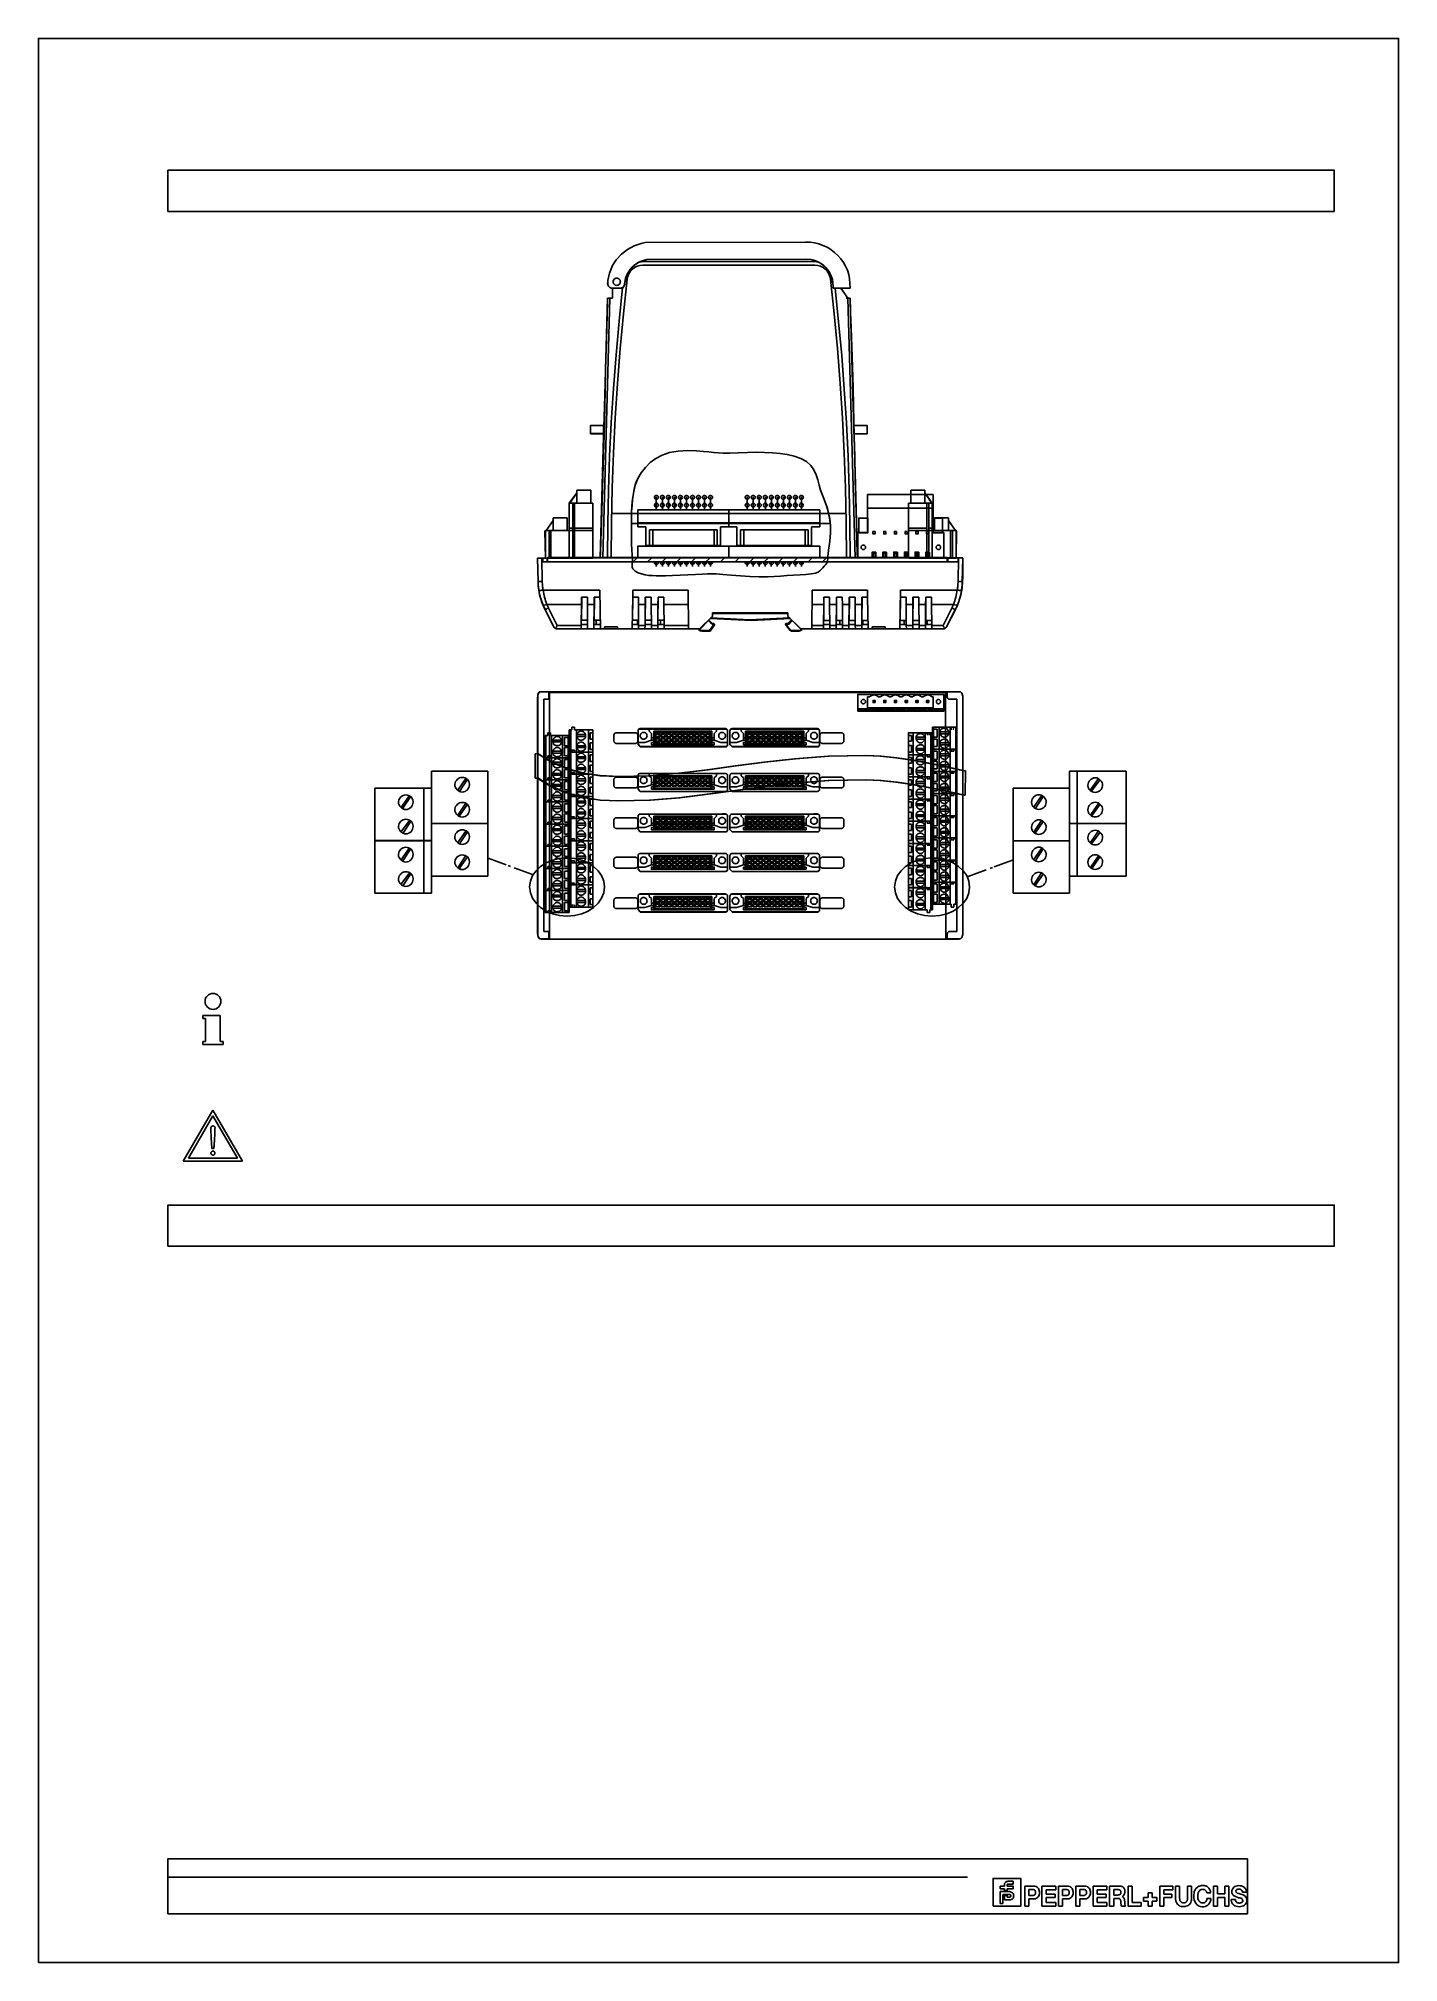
# Model space of a CAD drawing. Header units: metres. Extents: x 0 to 3575, y 0 to 842.
# Drawn here: x 2235 to 2830, y 0 to 842 of the extents above; entities that cross this region are included whole.
import ezdxf

# ---------------------------------------------------------------- set-up
doc = ezdxf.new("R2010")
doc.units = ezdxf.units.M
doc.layers.add('BORDER', color=2, linetype='Continuous')
doc.layers.add('SCHEMATICS', color=7, linetype='Continuous')

msp = doc.modelspace()

# ---------------------------------------------------------------- linework, layer by layer
at = {"layer": 'BORDER', "color": 2}
msp.add_lwpolyline([(2235, 0), (2830, 0), (2830, 842), (2235, 842), (2235, 0)], dxfattribs=at)
at = {"layer": 'SCHEMATICS', "color": 7}
for p, q in [((2490.01, 747.66), (2492.62, 749.72)), ((2490.01, 747.66), (2492.62, 749.72)), ((2492.62, 749.72), (2495.54, 751.29)), ((2492.62, 749.72), (2495.54, 751.29)), ((2495.54, 751.29), (2498.69, 752.33)), ((2495.54, 751.29), (2498.69, 752.33)), ((2498.69, 752.33), (2500.37, 752.65)), ((2498.69, 752.33), (2500.37, 752.65)), ((2500.37, 752.65), (2570.5, 752.84)), ((2500.37, 752.65), (2570.5, 752.84)), ((2570.5, 752.84), (2572.54, 752.79)), ((2570.5, 752.84), (2572.54, 752.79)), ((2572.54, 752.79), (2574.5, 752.53)), ((2572.54, 752.79), (2574.5, 752.53)), ((2574.5, 752.53), (2576.36, 752.08)), ((2574.5, 752.53), (2576.36, 752.08)), ((2576.36, 752.08), (2578.17, 751.46)), ((2576.36, 752.08), (2578.17, 751.46)), ((2578.17, 751.46), (2579.97, 750.62)), ((2578.17, 751.46), (2579.97, 750.62)), ((2579.97, 750.62), (2581.67, 749.6)), ((2579.97, 750.62), (2581.67, 749.6)), ((2581.67, 749.6), (2583.26, 748.41)), ((2581.67, 749.6), (2583.25, 748.41)), ((2485.34, 740.81), (2486.03, 742.34)), ((2485.34, 740.81), (2486.03, 742.34)), ((2486.03, 742.34), (2486.85, 743.8)), ((2486.03, 742.34), (2486.85, 743.8)), ((2486.85, 743.8), (2487.8, 745.19)), ((2486.85, 743.8), (2487.8, 745.19)), ((2487.8, 745.19), (2490.01, 747.66)), ((2487.8, 745.19), (2490.01, 747.66)), ((2493.89, 740.97), (2493.26, 740.08)), ((2493.89, 740.97), (2493.26, 740.08)), ((2494.64, 741.82), (2493.89, 740.97)), ((2494.64, 741.82), (2493.89, 740.97)), ((2495.45, 742.59), (2494.64, 741.82)), ((2495.45, 742.59), (2494.64, 741.82)), ((2496.34, 743.28), (2495.45, 742.59)), ((2496.34, 743.28), (2495.45, 742.59)), ((2497.3, 743.89), (2496.34, 743.28)), ((2497.3, 743.89), (2496.34, 743.28)), ((2498.22, 744.36), (2497.3, 743.89)), ((2498.22, 744.36), (2497.3, 743.89)), ((2499.18, 744.75), (2498.22, 744.36)), ((2499.18, 744.75), (2498.22, 744.36)), ((2498.22, 744.36), (2576.14, 744.21)), ((2500.17, 745.05), (2499.18, 744.75)), ((2500.17, 745.05), (2499.18, 744.75)), ((2499.42, 744.35), (2574.64, 744.35)), ((2499.42, 742.75), (2574.64, 742.75)), ((2501.19, 745.26), (2500.17, 745.05)), ((2501.19, 745.26), (2500.17, 745.05)), ((2570.51, 745.41), (2501.19, 745.26)), ((2570.5, 745.41), (2501.19, 745.26)), ((2572.99, 745.24), (2570.5, 745.41)), ((2572.99, 745.24), (2570.51, 745.41)), ((2574.19, 744.96), (2572.99, 745.24)), ((2574.19, 744.96), (2572.99, 745.24)), ((2575.36, 744.56), (2574.19, 744.96)), ((2575.36, 744.56), (2574.19, 744.96)), ((2576.49, 744.03), (2575.36, 744.56)), ((2576.49, 744.03), (2575.36, 744.56)), ((2577.56, 743.39), (2576.49, 744.03)), ((2577.56, 743.39), (2576.49, 744.03)), ((2578.55, 742.63), (2577.56, 743.39)), ((2578.55, 742.63), (2577.56, 743.39)), ((2579.46, 741.77), (2578.55, 742.63)), ((2579.46, 741.77), (2578.55, 742.63)), ((2580.25, 740.84), (2579.46, 741.77)), ((2580.25, 740.84), (2579.46, 741.77)), ((2583.25, 748.41), (2584.71, 747.07)), ((2583.26, 748.41), (2584.71, 747.07)), ((2584.71, 747.07), (2585.99, 745.61)), ((2584.71, 747.07), (2585.99, 745.61)), ((2585.99, 745.61), (2587.12, 744.03)), ((2585.99, 745.61), (2587.12, 744.03)), ((2587.12, 744.03), (2588.08, 742.34)), ((2587.12, 744.03), (2588.08, 742.34)), ((2588.08, 742.34), (2588.87, 740.56)), ((2588.08, 742.34), (2588.87, 740.56)), ((2484.02, 734.92), (2484.13, 736.1)), ((2484.02, 734.92), (2484.13, 736.1)), ((2484.13, 736.1), (2484.79, 739.23)), ((2484.13, 736.1), (2484.79, 739.23)), ((2484.79, 739.23), (2485.34, 740.81)), ((2484.79, 739.23), (2485.34, 740.81)), ((2486.07, 728.41), (2486.14, 732.66)), ((2486.07, 732.66), (2486.07, 728.41)), ((2486.14, 732.66), (2490.64, 732.75)), ((2489.33, 732.66), (2486.14, 732.66)), ((2489.33, 732.66), (2486.14, 732.66)), ((2490.55, 733.08), (2490.55, 733.07)), ((2491.62, 736.08), (2491.41, 734.62)), ((2491.62, 736.08), (2491.41, 734.62)), ((2491.41, 734.62), (2491.45, 734.62)), ((2491.41, 734.62), (2491.45, 734.62)), ((2491.87, 737.09), (2491.62, 736.08)), ((2491.87, 737.09), (2491.62, 736.08)), ((2492.24, 738.13), (2491.87, 737.09)), ((2492.24, 738.13), (2491.87, 737.09)), ((2492.7, 739.13), (2492.24, 738.13)), ((2492.7, 739.13), (2492.24, 738.13)), ((2493.26, 740.08), (2492.7, 739.13)), ((2493.26, 740.08), (2492.7, 739.13)), ((2580.94, 739.84), (2580.25, 740.84)), ((2580.94, 739.84), (2580.25, 740.84)), ((2581.52, 738.76), (2580.94, 739.84)), ((2581.52, 738.76), (2580.94, 739.84)), ((2581.48, 736.64), (2581.48, 736.64)), ((2581.99, 737.64), (2581.52, 738.76)), ((2581.99, 737.64), (2581.52, 738.76)), ((2582.34, 736.49), (2581.99, 737.64)), ((2582.34, 736.49), (2581.99, 737.64)), ((2582.56, 735.31), (2582.34, 736.49)), ((2582.56, 735.31), (2582.34, 736.49)), ((2582.67, 732.66), (2582.56, 735.31)), ((2582.67, 732.66), (2582.56, 735.31)), ((2590.13, 732.66), (2582.67, 732.66)), ((2582.67, 732.66), (2585.96, 732.66)), ((2590.13, 732.66), (2582.67, 732.66)), ((2585.96, 732.66), (2589.03, 728.41)), ((2589.03, 728.41), (2585.96, 732.66)), ((2588.87, 740.56), (2589.47, 738.7)), ((2588.87, 740.56), (2589.47, 738.7)), ((2589.47, 738.7), (2589.88, 736.78)), ((2589.47, 738.7), (2589.88, 736.78)), ((2589.88, 736.78), (2590.13, 732.66)), ((2589.88, 736.78), (2590.13, 732.66)), ((2485.01, 728.41), (2481.83, 614.76)), ((2483.95, 728.41), (2482.61, 680.62)), ((2483.95, 728.41), (2486.07, 728.41)), ((2485.01, 728.41), (2483.95, 728.41)), ((2486.07, 728.41), (2485.01, 728.41)), ((2589.03, 728.41), (2588.29, 728.41)), ((2589.03, 728.41), (2590.1, 728.41)), ((2592.22, 614.76), (2589.03, 728.41)), ((2590.1, 728.41), (2589.03, 728.41)), ((2591.44, 680.62), (2590.1, 728.41)), ((2482.25, 667.87), (2482.61, 680.62)), ((2591.44, 680.62), (2591.79, 667.87)), ((2476.52, 672.65), (2478.64, 672.65)), ((2476.52, 672.65), (2476.52, 668.94)), ((2476.52, 668.93), (2478.64, 668.93)), ((2478.64, 672.65), (2482.39, 672.65)), ((2478.64, 668.93), (2482.28, 668.93)), ((2482.25, 667.87), (2480.76, 614.76)), ((2595.41, 672.65), (2591.66, 672.65)), ((2595.41, 668.93), (2591.76, 668.93)), ((2593.28, 614.76), (2591.79, 667.87)), ((2597.53, 672.65), (2595.41, 672.65)), ((2597.53, 668.93), (2595.41, 668.93)), ((2597.53, 668.94), (2597.53, 672.65)), ((2470.47, 643.15), (2467.21, 638.66)), ((2470.47, 643.15), (2467.41, 638.66)), ((2476.59, 644.27), (2470.47, 644.27)), ((2470.47, 644.27), (2470.47, 643.15)), ((2470.47, 644.27), (2476.59, 644.27)), ((2470.47, 643.15), (2470.47, 644.27)), ((2470.47, 643.15), (2470.47, 638.66)), ((2476.59, 638.66), (2476.59, 644.27)), ((2476.59, 644.27), (2476.59, 638.66)), ((2505.29, 635.79), (2505.29, 641.44)), ((2507.93, 635.79), (2507.93, 641.44)), ((2510.56, 635.79), (2510.56, 641.44)), ((2513.2, 635.79), (2513.2, 641.44)), ((2515.83, 635.79), (2515.83, 641.44)), ((2518.47, 635.79), (2518.47, 641.44)), ((2521.11, 635.79), (2521.11, 641.44)), ((2523.74, 635.79), (2523.74, 641.44)), ((2526.38, 635.79), (2526.38, 641.44)), ((2529.01, 635.79), (2529.01, 641.44)), ((2545.08, 635.79), (2545.08, 641.44)), ((2547.72, 635.79), (2547.72, 641.44)), ((2550.36, 635.79), (2550.36, 641.44)), ((2552.99, 635.79), (2552.99, 641.44)), ((2555.62, 635.79), (2555.62, 641.44)), ((2558.26, 635.79), (2558.26, 641.44)), ((2560.9, 635.79), (2560.9, 641.44)), ((2563.53, 635.79), (2563.53, 641.44)), ((2566.17, 635.79), (2566.17, 641.44)), ((2568.8, 635.79), (2568.8, 641.44)), ((2626.38, 642.42), (2597.75, 642.42)), ((2597.75, 642.42), (2597.75, 625.76)), ((2616.66, 638.66), (2616.66, 644.27)), ((2616.66, 644.27), (2622.78, 644.27)), ((2616.66, 644.27), (2616.66, 638.66)), ((2622.78, 644.27), (2616.66, 644.27)), ((2622.78, 644.27), (2622.78, 643.15)), ((2622.78, 643.15), (2622.78, 644.27)), ((2622.78, 643.15), (2626.05, 638.66)), ((2622.78, 643.15), (2625.84, 638.66)), ((2622.78, 643.15), (2622.78, 638.66)), ((2626.38, 625.76), (2626.38, 642.42)), ((2466.23, 632.23), (2460.11, 632.23)), ((2460.11, 632.23), (2460.11, 631.11)), ((2460.11, 632.23), (2466.22, 632.23)), ((2460.11, 631.11), (2460.11, 632.23)), ((2466.22, 632.23), (2466.22, 626.62)), ((2466.23, 626.62), (2466.23, 632.23)), ((2467.21, 638.66), (2467.21, 626.62)), ((2467.21, 638.66), (2467.21, 627.74)), ((2468.74, 638.66), (2467.21, 638.66)), ((2468.74, 638.66), (2468.74, 626.62)), ((2469.55, 638.66), (2468.74, 638.66)), ((2477.57, 638.66), (2469.55, 638.66)), ((2469.55, 638.66), (2469.55, 626.62)), ((2477.57, 638.66), (2476.59, 638.66)), ((2477.57, 614.57), (2477.57, 638.66)), ((2477.57, 638.66), (2477.57, 627.74)), ((2588.33, 634.14), (2485.72, 634.14)), ((2537.05, 635.69), (2497.25, 635.69)), ((2497.25, 635.69), (2497.25, 628.25)), ((2537.05, 628.25), (2537.05, 635.69)), ((2576.84, 635.69), (2537.05, 635.69)), ((2537.05, 635.69), (2537.05, 628.25)), ((2576.84, 628.25), (2576.84, 635.69)), ((2593.86, 625.72), (2593.86, 632.14)), ((2593.86, 632.14), (2597.88, 632.14)), ((2626.27, 636.49), (2597.8, 636.49)), ((2615.68, 614.57), (2615.68, 638.66)), ((2615.68, 638.66), (2616.66, 638.66)), ((2615.68, 638.66), (2623.7, 638.66)), ((2615.68, 638.66), (2615.68, 627.74)), ((2623.7, 638.66), (2624.52, 638.66)), ((2623.7, 638.66), (2623.7, 626.62)), ((2624.52, 638.66), (2626.05, 638.66)), ((2624.52, 638.66), (2624.52, 626.62)), ((2626.05, 638.66), (2626.05, 626.62)), ((2626.05, 638.66), (2626.05, 627.74)), ((2630.49, 632.14), (2626.48, 632.14)), ((2627.03, 626.62), (2627.03, 632.23)), ((2627.03, 632.23), (2633.15, 632.23)), ((2627.03, 632.23), (2627.03, 626.62)), ((2633.15, 632.23), (2627.03, 632.23)), ((2630.49, 625.72), (2630.49, 632.14)), ((2633.15, 632.23), (2633.15, 631.11)), ((2633.15, 631.11), (2633.15, 632.23)), ((2457.05, 626.62), (2456.59, 626.6)), ((2456.59, 626.6), (2456.84, 614.57)), ((2456.84, 626.62), (2456.84, 614.57)), ((2458.37, 626.62), (2456.84, 626.62)), ((2460.11, 631.11), (2457.04, 626.62)), ((2460.11, 631.11), (2457.05, 626.62)), ((2458.37, 626.62), (2458.37, 614.57)), ((2459.19, 626.62), (2458.37, 626.62)), ((2467.21, 626.62), (2459.19, 626.62)), ((2459.19, 626.62), (2459.19, 614.57)), ((2460.11, 631.11), (2460.11, 626.62)), ((2467.21, 626.62), (2466.23, 626.62)), ((2467.21, 627.74), (2468.74, 627.74)), ((2467.21, 626.62), (2467.21, 627.74)), ((2467.21, 626.62), (2468.74, 626.62)), ((2467.21, 626.62), (2467.21, 614.57)), ((2468.74, 626.62), (2469.55, 626.62)), ((2468.74, 626.62), (2468.74, 614.57)), ((2469.55, 627.74), (2477.57, 627.74)), ((2469.55, 626.62), (2469.55, 614.57)), ((2469.55, 626.62), (2477.57, 626.62)), ((2477.57, 627.74), (2477.57, 626.62)), ((2477.57, 626.62), (2477.57, 614.57)), ((2581.39, 629.73), (2494.37, 629.73)), ((2497.25, 628.25), (2500.66, 628.25)), ((2497.49, 630.1), (2536.86, 630.1)), ((2500.66, 628.25), (2500.66, 620.19)), ((2531.97, 627.02), (2502.32, 627.02)), ((2502.32, 627.02), (2502.32, 619.93)), ((2503.8, 620.03), (2503.8, 627.02)), ((2530.6, 620.27), (2530.6, 627.02)), ((2531.97, 620.08), (2531.97, 627.02)), ((2533.41, 620.17), (2533.41, 628.25)), ((2533.41, 628.25), (2537.05, 628.25)), ((2537.05, 628.25), (2540.45, 628.25)), ((2537.28, 630.1), (2576.65, 630.1)), ((2540.45, 628.25), (2540.45, 620.19)), ((2571.76, 627.02), (2542.12, 627.02)), ((2542.12, 627.02), (2542.12, 619.93)), ((2543.59, 620.03), (2543.59, 627.02)), ((2570.39, 620.27), (2570.39, 627.02)), ((2571.76, 620.08), (2571.76, 627.02)), ((2573.2, 620.17), (2573.2, 628.25)), ((2573.2, 628.25), (2576.84, 628.25)), ((2597.75, 625.76), (2593.52, 625.76)), ((2593.52, 625.76), (2593.52, 614.8)), ((2597.88, 625.72), (2593.86, 625.72)), ((2615.68, 627.74), (2615.68, 626.62)), ((2623.7, 627.74), (2615.68, 627.74)), ((2615.68, 626.62), (2615.68, 614.57)), ((2623.7, 626.62), (2615.68, 626.62)), ((2623.7, 626.62), (2623.7, 614.57)), ((2624.52, 626.62), (2623.7, 626.62)), ((2626.05, 627.74), (2624.52, 627.74)), ((2624.52, 626.62), (2624.52, 614.57)), ((2626.05, 626.62), (2624.52, 626.62)), ((2626.05, 626.62), (2626.05, 627.74)), ((2626.05, 626.62), (2627.03, 626.62)), ((2626.05, 626.62), (2634.07, 626.62)), ((2626.05, 626.62), (2626.05, 614.57)), ((2631.08, 625.76), (2626.38, 625.76)), ((2626.48, 625.72), (2630.49, 625.72)), ((2631.08, 614.8), (2631.08, 625.76)), ((2633.15, 631.11), (2636.21, 626.62)), ((2633.15, 631.11), (2636.21, 626.62)), ((2633.15, 631.11), (2633.15, 626.62)), ((2634.07, 626.62), (2634.88, 626.62)), ((2634.07, 626.62), (2634.07, 614.57)), ((2634.88, 626.62), (2636.41, 626.62)), ((2634.88, 626.62), (2634.88, 614.57)), ((2636.21, 626.62), (2636.67, 626.6)), ((2636.41, 626.62), (2636.41, 614.57)), ((2636.67, 626.6), (2636.41, 614.57)), ((2457.57, 614.66), (2453.37, 614.62)), ((2455.67, 612.94), (2455.67, 614.8)), ((2457.61, 612.91), (2457.57, 614.66)), ((2593.28, 614.76), (2480.76, 614.76)), ((2481.83, 614.76), (2483.95, 614.76)), ((2483.95, 614.76), (2485.54, 614.76)), ((2485.54, 614.76), (2504.12, 614.76)), ((2494.86, 612.77), (2494.89, 614.86)), ((2500.66, 620.19), (2533.41, 620.17)), ((2502.32, 619.93), (2503.78, 619.93)), ((2503.78, 619.93), (2503.78, 620.03)), ((2503.78, 620.03), (2530.7, 620.03)), ((2530.7, 620.08), (2531.97, 620.08)), ((2530.7, 620.03), (2530.7, 620.08)), ((2540.45, 620.19), (2573.2, 620.17)), ((2542.12, 619.93), (2543.57, 619.93)), ((2543.57, 619.93), (2543.57, 620.03)), ((2543.57, 620.03), (2570.49, 620.03)), ((2547.64, 614.76), (2588.51, 614.76)), ((2570.49, 620.08), (2571.76, 620.08)), ((2570.49, 620.03), (2570.49, 620.08)), ((2580.13, 612.93), (2580.3, 614.76)), ((2588.51, 614.76), (2590.1, 614.76)), ((2590.1, 614.76), (2590.1, 614.77)), ((2590.1, 614.76), (2592.22, 614.76)), ((2600.16, 616.73), (2599.75, 617.25)), ((2599.75, 614.99), (2600.16, 615.19)), ((2600.16, 615.19), (2600.16, 616.73)), ((2600.97, 616.73), (2600.16, 616.73)), ((2601.37, 617.25), (2600.97, 616.73)), ((2600.97, 615.19), (2600.97, 616.73)), ((2601.37, 614.99), (2600.97, 615.19)), ((2604.86, 616.73), (2604.45, 617.25)), ((2604.45, 614.99), (2604.86, 615.19)), ((2604.86, 615.19), (2604.86, 616.73)), ((2605.65, 616.73), (2604.86, 616.73)), ((2606.06, 617.25), (2605.65, 616.73)), ((2605.65, 615.19), (2605.65, 616.73)), ((2606.06, 614.99), (2605.65, 615.19)), ((2609.55, 616.73), (2609.14, 617.25)), ((2609.14, 614.99), (2609.55, 615.19)), ((2609.55, 615.19), (2609.55, 616.73)), ((2610.35, 616.73), (2609.55, 616.73)), ((2610.76, 617.25), (2610.35, 616.73)), ((2610.35, 615.19), (2610.35, 616.73)), ((2610.76, 614.99), (2610.35, 615.19)), ((2614.25, 616.73), (2613.84, 617.25)), ((2613.84, 614.99), (2614.25, 615.19)), ((2614.25, 615.19), (2614.25, 616.73)), ((2615.05, 616.73), (2614.25, 616.73)), ((2615.45, 617.25), (2615.05, 616.73)), ((2615.05, 615.19), (2615.05, 616.73)), ((2615.45, 614.99), (2615.05, 615.19)), ((2618.93, 616.73), (2618.53, 617.25)), ((2618.53, 614.99), (2618.93, 615.19)), ((2618.93, 615.19), (2618.93, 616.73)), ((2619.74, 616.73), (2618.93, 616.73)), ((2620.15, 617.25), (2619.74, 616.73)), ((2619.74, 615.19), (2619.74, 616.73)), ((2620.15, 614.99), (2619.74, 615.19)), ((2623.63, 616.73), (2623.22, 617.25)), ((2623.22, 614.99), (2623.63, 615.19)), ((2623.63, 615.19), (2623.63, 616.73)), ((2624.44, 616.73), (2623.63, 616.73)), ((2624.84, 617.25), (2624.44, 616.73)), ((2624.44, 615.19), (2624.44, 616.73)), ((2624.84, 614.99), (2624.44, 615.19)), ((2632.85, 614.7), (2632.85, 612.91)), ((2639.34, 614.62), (2632.85, 614.7)), ((2637.29, 612.94), (2637.29, 614.8)), ((2453.37, 614.62), (2453.55, 604.34)), ((2453.38, 614.62), (2453.56, 604.34)), ((2455.23, 614.62), (2457.59, 614.62)), ((2455.23, 614.62), (2455.23, 614.62)), ((2455.41, 604.34), (2455.23, 614.62)), ((2458.46, 612.94), (2455.67, 612.94)), ((2456.84, 614.57), (2477.36, 614.56)), ((2633.21, 614.66), (2457.52, 614.66)), ((2457.58, 612.95), (2632.8, 612.94)), ((2457.59, 614.62), (2457.59, 614.62)), ((2457.59, 614.62), (2457.59, 612.95)), ((2457.59, 614.62), (2457.59, 614.62)), ((2457.66, 614.62), (2457.59, 614.62)), ((2632.85, 612.91), (2457.61, 612.91)), ((2457.65, 614.62), (2457.65, 614.62)), ((2457.65, 612.94), (2457.65, 614.62)), ((2457.66, 614.62), (2457.66, 614.62)), ((2538.4, 612.94), (2458.46, 612.94)), ((2495.12, 612.92), (2496.76, 614.55)), ((2501.5, 612.92), (2503.14, 614.55)), ((2505.29, 610.89), (2505.29, 612.59)), ((2507.88, 612.92), (2509.52, 614.55)), ((2507.93, 610.89), (2507.93, 612.59)), ((2510.56, 610.89), (2510.56, 612.59)), ((2513.2, 610.89), (2513.2, 612.59)), ((2514.26, 612.92), (2515.89, 614.55)), ((2515.83, 610.89), (2515.83, 612.59)), ((2518.47, 610.89), (2518.47, 612.59)), ((2520.64, 612.92), (2522.27, 614.55)), ((2521.11, 610.89), (2521.11, 612.59)), ((2523.74, 610.89), (2523.74, 612.59)), ((2526.38, 610.89), (2526.38, 612.59)), ((2527.01, 612.92), (2528.65, 614.55)), ((2529.01, 610.89), (2529.01, 612.59)), ((2533.39, 612.92), (2535.03, 614.55)), ((2632.18, 612.94), (2538.77, 612.94)), ((2539.77, 612.92), (2541.41, 614.55)), ((2545.05, 610.89), (2545.05, 612.59)), ((2546.15, 612.92), (2547.78, 614.55)), ((2547.68, 610.89), (2547.68, 612.59)), ((2550.32, 610.89), (2550.32, 612.59)), ((2552.53, 612.92), (2554.16, 614.55)), ((2552.95, 610.89), (2552.95, 612.59)), ((2555.59, 610.89), (2555.59, 612.59)), ((2558.23, 610.89), (2558.23, 612.59)), ((2558.9, 612.92), (2560.54, 614.55)), ((2560.86, 610.89), (2560.86, 612.59)), ((2563.5, 610.89), (2563.5, 612.59)), ((2565.28, 612.92), (2566.92, 614.55)), ((2566.13, 610.89), (2566.13, 612.59)), ((2568.77, 610.89), (2568.77, 612.59)), ((2571.66, 612.92), (2573.3, 614.55)), ((2578.04, 612.92), (2579.67, 614.55)), ((2636.41, 614.57), (2615.89, 614.56)), ((2633.29, 612.94), (2632.18, 612.94)), ((2632.8, 614.66), (2637.48, 614.66)), ((2632.8, 612.94), (2632.8, 614.62)), ((2637.29, 612.94), (2633.29, 612.94)), ((2637.29, 604.33), (2637.48, 614.62)), ((2637.48, 614.66), (2639.34, 614.66)), ((2639.15, 604.33), (2639.34, 614.62)), ((2639.4, 614.61), (2639.22, 604.33)), ((2639.41, 614.61), (2639.34, 614.62)), ((2639.4, 614.61), (2639.34, 614.62)), ((2480.54, 600.63), (2455.74, 600.63)), ((2455.74, 600.63), (2455.74, 600.63)), ((2480.84, 583.65), (2480.54, 600.63)), ((2494.99, 597.54), (2495.04, 600.63)), ((2519.2, 600.63), (2495.04, 600.63)), ((2519.35, 583.65), (2519.2, 600.63)), ((2573.5, 600.63), (2573.35, 583.64)), ((2597.66, 600.63), (2573.5, 600.63)), ((2597.66, 600.63), (2597.71, 597.53)), ((2612.17, 600.63), (2611.87, 583.64)), ((2636.97, 600.63), (2612.17, 600.63)), ((2638.36, 598.17), (2638.36, 598.17)), ((2638.37, 598.17), (2638.37, 598.17)), ((2638.37, 598.17), (2638.37, 598.17)), ((2638.37, 598.17), (2638.37, 598.17)), ((2638.38, 598.17), (2638.38, 598.17)), ((2638.38, 598.17), (2638.38, 598.17)), ((2638.38, 598.17), (2638.38, 598.17)), ((2638.38, 598.17), (2638.38, 598.17)), ((2638.38, 598.17), (2638.38, 598.17)), ((2638.38, 598.17), (2638.38, 598.17)), ((2638.4, 598.17), (2638.39, 598.17)), ((2638.39, 598.17), (2638.39, 598.17)), ((2638.39, 598.17), (2638.39, 598.17)), ((2638.39, 598.17), (2638.39, 598.17)), ((2638.39, 598.17), (2638.39, 598.17)), ((2638.41, 598.17), (2638.4, 598.17)), ((2638.4, 598.17), (2638.4, 598.17)), ((2638.4, 598.17), (2638.4, 598.17)), ((2638.4, 598.17), (2638.4, 598.17)), ((2638.4, 598.17), (2638.4, 598.17)), ((2638.41, 598.17), (2638.4, 598.17)), ((2638.41, 598.17), (2638.41, 598.17)), ((2638.41, 598.17), (2638.41, 598.17)), ((2638.41, 598.17), (2638.41, 598.17)), ((2638.42, 598.17), (2638.42, 598.17)), ((2638.42, 598.17), (2638.42, 598.17)), ((2638.42, 598.17), (2638.42, 598.17)), ((2638.42, 598.17), (2638.42, 598.17)), ((2639.15, 604.33), (2639.22, 604.33)), ((2639.19, 604.33), (2639.22, 604.33)), ((2639.22, 604.33), (2639.22, 604.33)), ((2455.7, 594.09), (2455.7, 594.08)), ((2455.7, 594.08), (2455.71, 594.07)), ((2455.71, 594.07), (2455.71, 594.07)), ((2455.71, 594.07), (2455.72, 594.06)), ((2455.72, 594.06), (2455.73, 594.05)), ((2455.73, 594.05), (2455.75, 594.03)), ((2455.75, 594.03), (2455.77, 594.02)), ((2455.77, 594.02), (2455.8, 594.01)), ((2455.8, 594.01), (2455.86, 594)), ((2455.86, 594), (2455.93, 593.99)), ((2455.93, 593.99), (2456.03, 593.99)), ((2456.03, 593.99), (2456.25, 594.02)), ((2456.25, 594.02), (2456.81, 594.15)), ((2456.5, 592.34), (2456.49, 592.34)), ((2456.5, 592.33), (2456.5, 592.34)), ((2460.33, 584.68), (2456.5, 592.33)), ((2456.51, 592.32), (2456.5, 592.33)), ((2456.53, 592.3), (2456.51, 592.32)), ((2456.51, 592.32), (2456.51, 592.32)), ((2456.55, 592.3), (2456.53, 592.3)), ((2456.57, 592.28), (2456.55, 592.3)), ((2456.6, 592.28), (2456.57, 592.28)), ((2456.66, 592.27), (2456.6, 592.28)), ((2456.73, 592.27), (2456.66, 592.27)), ((2456.82, 592.28), (2456.73, 592.27)), ((2456.81, 594.15), (2457.41, 594.35)), ((2457.04, 592.32), (2456.82, 592.28)), ((2457.58, 592.48), (2457.04, 592.32)), ((2472.55, 594.35), (2457.41, 594.35)), ((2458.15, 592.72), (2457.58, 592.48)), ((2458.15, 592.72), (2461.99, 585.06)), ((2472.47, 585.06), (2472.55, 594.35)), ((2472.58, 597.54), (2472.55, 594.35)), ((2472.65, 597.54), (2472.56, 587.37)), ((2475.12, 597.54), (2472.58, 597.54)), ((2475.15, 594.35), (2475.12, 597.54)), ((2478.13, 594.35), (2475.15, 594.35)), ((2475.15, 594.35), (2475.25, 583.65)), ((2478.03, 583.65), (2478.13, 594.35)), ((2478.22, 597.54), (2478.13, 587.37)), ((2478.15, 597.54), (2478.13, 594.35)), ((2480.6, 597.54), (2478.16, 597.54)), ((2494.99, 597.54), (2494.75, 583.65)), ((2494.88, 587.37), (2495.06, 597.54)), ((2497.43, 597.54), (2494.99, 597.54)), ((2497.43, 597.54), (2497.46, 594.35)), ((2497.46, 594.35), (2497.54, 585.06)), ((2500.43, 594.35), (2497.46, 594.35)), ((2500.43, 594.35), (2500.35, 585.06)), ((2500.46, 597.54), (2500.43, 594.35)), ((2500.53, 597.54), (2500.44, 587.37)), ((2503.01, 597.54), (2500.46, 597.54)), ((2503.01, 597.54), (2503.04, 594.35)), ((2503.04, 594.35), (2503.12, 585.06)), ((2506.01, 594.35), (2503.04, 594.35)), ((2505.93, 585.06), (2506.01, 594.35)), ((2506.04, 597.54), (2506.01, 594.35)), ((2506.11, 597.54), (2506.02, 587.37)), ((2508.59, 597.54), (2506.04, 597.54)), ((2508.59, 597.54), (2508.61, 594.35)), ((2508.61, 594.35), (2508.7, 585.06)), ((2519.26, 594.35), (2508.61, 594.35)), ((2529.81, 589.23), (2529.81, 590.62)), ((2529.81, 590.62), (2562.9, 590.62)), ((2562.9, 590.62), (2529.81, 590.62)), ((2529.81, 590.62), (2529.84, 590.62)), ((2529.81, 590.62), (2529.81, 589.23)), ((2529.82, 590.62), (2529.84, 590.62)), ((2529.84, 590.62), (2529.88, 590.62)), ((2529.84, 590.62), (2529.84, 589.22)), ((2529.85, 590.62), (2529.88, 590.62)), ((2529.88, 589.22), (2529.88, 590.62)), ((2529.88, 589), (2529.88, 590.4)), ((2529.88, 590.4), (2562.9, 590.39)), ((2549.97, 590.63), (2543.32, 590.63)), ((2559.14, 590.62), (2559.14, 590.62)), ((2559.15, 590.62), (2559.14, 590.62)), ((2559.21, 590.62), (2559.21, 590.62)), ((2559.22, 590.62), (2559.21, 590.62)), ((2562.9, 590.39), (2562.79, 589.06)), ((2562.9, 590.62), (2562.9, 589.23)), ((2562.9, 589.23), (2562.9, 590.62)), ((2578.51, 594.35), (2573.45, 594.35)), ((2578.43, 585.05), (2578.51, 594.35)), ((2578.54, 597.53), (2578.51, 594.35)), ((2578.61, 597.54), (2578.52, 587.37)), ((2581.09, 597.53), (2578.54, 597.53)), ((2581.09, 597.53), (2581.12, 594.35)), ((2581.12, 594.35), (2581.2, 585.05)), ((2584.09, 594.35), (2581.12, 594.35)), ((2584.01, 585.05), (2584.09, 594.35)), ((2584.12, 597.53), (2584.09, 594.35)), ((2584.19, 597.54), (2584.1, 587.36)), ((2586.66, 597.53), (2584.12, 597.53)), ((2586.69, 594.35), (2586.66, 597.53)), ((2589.67, 594.35), (2586.69, 594.35)), ((2586.69, 594.35), (2586.78, 585.05)), ((2589.59, 585.05), (2589.67, 594.35)), ((2589.69, 597.53), (2589.66, 594.35)), ((2589.77, 597.54), (2589.68, 587.36)), ((2592.24, 597.53), (2589.7, 597.53)), ((2592.27, 594.35), (2592.24, 597.53)), ((2595.24, 594.35), (2592.27, 594.35)), ((2592.27, 594.35), (2592.35, 585.05)), ((2595.17, 585.05), (2595.24, 594.35)), ((2595.27, 597.53), (2595.24, 594.35)), ((2595.34, 597.54), (2595.25, 587.37)), ((2597.72, 597.53), (2595.27, 597.53)), ((2597.96, 583.64), (2597.71, 597.53)), ((2612, 587.36), (2612.18, 597.54)), ((2614.56, 597.53), (2612.12, 597.53)), ((2614.59, 594.35), (2614.56, 597.53)), ((2617.56, 594.35), (2614.59, 594.35)), ((2614.59, 594.35), (2614.67, 585.05)), ((2617.56, 594.35), (2617.48, 585.05)), ((2617.59, 597.54), (2617.56, 594.35)), ((2617.56, 587.36), (2617.65, 597.54)), ((2620.13, 597.54), (2617.58, 597.54)), ((2620.13, 597.54), (2620.16, 594.35)), ((2620.16, 594.35), (2620.24, 585.05)), ((2623.13, 594.35), (2620.16, 594.35)), ((2623.05, 585.05), (2623.13, 594.35)), ((2623.16, 597.54), (2623.13, 594.35)), ((2623.14, 587.36), (2623.23, 597.54)), ((2625.71, 597.54), (2623.16, 597.54)), ((2625.71, 597.54), (2625.74, 594.35)), ((2625.74, 594.35), (2625.82, 585.05)), ((2635.3, 594.35), (2625.74, 594.35)), ((2630.72, 585.05), (2634.55, 592.72)), ((2632.27, 584.47), (2636.27, 592.34)), ((2636.22, 592.34), (2632.39, 584.67)), ((2635.12, 592.48), (2634.55, 592.72)), ((2635.64, 592.32), (2635.12, 592.48)), ((2635.3, 594.35), (2635.9, 594.14)), ((2635.86, 592.28), (2635.64, 592.32)), ((2636.02, 592.26), (2635.86, 592.28)), ((2635.9, 594.14), (2636.46, 594.01)), ((2636.09, 592.27), (2636.02, 592.26)), ((2636.12, 592.28), (2636.09, 592.27)), ((2636.14, 592.28), (2636.12, 592.28)), ((2636.17, 592.29), (2636.14, 592.28)), ((2636.18, 592.3), (2636.17, 592.29)), ((2636.2, 592.31), (2636.18, 592.3)), ((2636.21, 592.32), (2636.2, 592.31)), ((2636.21, 592.32), (2636.21, 592.32)), ((2636.22, 592.34), (2636.22, 592.34)), ((2636.23, 592.34), (2636.22, 592.34)), ((2636.22, 592.34), (2636.22, 592.34)), ((2636.23, 592.34), (2636.23, 592.34)), ((2636.24, 592.34), (2636.23, 592.34)), ((2636.23, 592.34), (2636.23, 592.34)), ((2636.23, 592.34), (2636.23, 592.34)), ((2636.24, 592.34), (2636.24, 592.34)), ((2636.24, 592.34), (2636.24, 592.34)), ((2636.25, 592.34), (2636.24, 592.34)), ((2636.24, 592.34), (2636.24, 592.34)), ((2636.24, 592.34), (2636.24, 592.34)), ((2636.25, 592.34), (2636.25, 592.34)), ((2636.25, 592.34), (2636.25, 592.34)), ((2636.25, 592.34), (2636.25, 592.34)), ((2636.25, 592.34), (2636.25, 592.34)), ((2636.25, 592.34), (2636.25, 592.34)), ((2636.26, 592.34), (2636.26, 592.34)), ((2636.26, 592.34), (2636.26, 592.34)), ((2636.26, 592.34), (2636.26, 592.34)), ((2636.26, 592.34), (2636.26, 592.34)), ((2636.27, 592.34), (2636.27, 592.34)), ((2636.27, 592.34), (2636.27, 592.34)), ((2636.28, 592.34), (2636.27, 592.34)), ((2636.28, 592.34), (2636.27, 592.34)), ((2636.27, 592.34), (2636.27, 592.34)), ((2636.27, 592.34), (2636.27, 592.34)), ((2636.28, 592.34), (2636.28, 592.34)), ((2636.29, 592.34), (2636.28, 592.34)), ((2636.29, 592.34), (2636.29, 592.34)), ((2636.46, 594.01), (2636.68, 593.99)), ((2636.68, 593.99), (2636.78, 593.99)), ((2636.78, 593.99), (2636.86, 593.99)), ((2636.86, 593.99), (2636.92, 594.01)), ((2636.92, 594.01), (2636.94, 594.02)), ((2636.94, 594.02), (2636.96, 594.03)), ((2636.96, 594.03), (2636.98, 594.04)), ((2636.98, 594.04), (2636.99, 594.05)), ((2636.99, 594.05), (2637, 594.06)), ((2637, 594.06), (2637.01, 594.07)), ((2637.01, 594.07), (2637.01, 594.08)), ((2637.01, 594.08), (2637.02, 594.08)), ((2460.5, 584.4), (2461.12, 583.86)), ((2461.12, 583.86), (2524.23, 583.64)), ((2461.99, 585.06), (2472.47, 585.06)), ((2461.99, 583.65), (2462, 583.65)), ((2461.99, 583.65), (2461.99, 583.65)), ((2461.99, 583.65), (2461.99, 583.65)), ((2472.46, 583.65), (2461.99, 583.65)), ((2461.99, 583.65), (2462, 583.65)), ((2461.99, 583.65), (2462, 583.65)), ((2462, 583.65), (2462, 583.65)), ((2462, 583.65), (2462, 583.65)), ((2462, 583.65), (2462, 583.65)), ((2462, 583.65), (2462.01, 583.65)), ((2462, 583.65), (2462, 583.65)), ((2462.01, 583.65), (2462.01, 583.65)), ((2462.01, 583.65), (2462.01, 583.65)), ((2462.01, 583.65), (2462.01, 583.65)), ((2462.01, 583.65), (2462.02, 583.65)), ((2462.01, 583.65), (2462.01, 583.65)), ((2462.01, 583.65), (2462.01, 583.65)), ((2462.01, 583.65), (2462.02, 583.65)), ((2462.01, 583.65), (2462.01, 583.65)), ((2462.02, 583.65), (2462.02, 583.65)), ((2462.02, 583.65), (2462.02, 583.65)), ((2462.02, 583.65), (2462.02, 583.64)), ((2462.02, 583.65), (2462.03, 583.64)), ((2462.02, 583.65), (2462.02, 583.64)), ((2462.02, 583.65), (2462.02, 583.64)), ((2462.02, 583.65), (2462.02, 583.65)), ((2462.02, 583.64), (2462.02, 583.64)), ((2462.03, 583.64), (2462.03, 583.64)), ((2462.03, 583.64), (2462.03, 583.64)), ((2462.03, 583.64), (2462.03, 583.64)), ((2462.03, 583.64), (2462.04, 583.64)), ((2462.03, 583.64), (2462.03, 583.64)), ((2462.03, 583.64), (2462.03, 583.64)), ((2462.03, 583.64), (2462.04, 583.64)), ((2462.03, 583.64), (2462.03, 583.64)), ((2462.03, 583.64), (2462.03, 583.64)), ((2462.04, 583.64), (2462.04, 583.64)), ((2462.04, 583.64), (2462.04, 583.64)), ((2462.04, 583.64), (2462.04, 583.64)), ((2462.04, 583.64), (2462.04, 583.64)), ((2462.04, 583.64), (2462.04, 583.64)), ((2462.04, 583.64), (2462.04, 583.64)), ((2462.05, 583.64), (2462.06, 583.64)), ((2462.05, 583.64), (2462.05, 583.64)), ((2462.05, 583.64), (2462.05, 583.64)), ((2462.05, 583.64), (2462.05, 583.64)), ((2462.05, 583.64), (2462.06, 583.64)), ((2462.05, 583.64), (2462.05, 583.64)), ((2462.05, 583.64), (2462.05, 583.64)), ((2462.05, 583.64), (2462.05, 583.64)), ((2462.05, 583.64), (2462.05, 583.64)), ((2462.05, 583.64), (2462.05, 583.64)), ((2463.05, 583.65), (2463.06, 583.65)), ((2463.05, 583.65), (2463.05, 583.65)), ((2463.09, 583.64), (2463.1, 583.64)), ((2463.09, 583.64), (2463.1, 583.64)), ((2472.47, 585.06), (2472.46, 583.65)), ((2475.25, 583.65), (2472.46, 583.65)), ((2475.23, 585.51), (2472.48, 585.51)), ((2472.49, 587.37), (2475.21, 587.37)), ((2478.03, 583.65), (2475.24, 583.65)), ((2475.25, 583.65), (2475.25, 583.65)), ((2475.25, 583.65), (2475.25, 583.65)), ((2475.32, 583.64), (2475.32, 583.64)), ((2475.32, 583.64), (2475.32, 583.64)), ((2478.04, 583.65), (2478.03, 583.65)), ((2478.03, 583.64), (2478.03, 583.64)), ((2478.04, 583.65), (2478.04, 583.65)), ((2480.84, 583.65), (2478.04, 583.65)), ((2478.97, 585.51), (2478.05, 585.51)), ((2478.07, 587.37), (2478.97, 587.37)), ((2478.1, 583.64), (2478.1, 583.64)), ((2478.1, 583.64), (2478.1, 583.64)), ((2478.97, 587.37), (2478.97, 587.37)), ((2478.97, 587.37), (2480.77, 587.37)), ((2478.97, 585.51), (2478.97, 587.37)), ((2478.97, 587.37), (2478.97, 587.37)), ((2480.8, 585.51), (2478.97, 585.51)), ((2480.84, 583.65), (2480.85, 583.65)), ((2482.65, 583.65), (2480.84, 583.65)), ((2480.84, 583.65), (2480.84, 583.65)), ((2480.91, 583.64), (2480.91, 583.64)), ((2480.91, 583.64), (2480.91, 583.64)), ((2482.66, 584.58), (2482.65, 583.65)), ((2482.66, 583.65), (2482.65, 583.65)), ((2482.65, 583.65), (2482.65, 583.65)), ((2488.26, 583.65), (2482.65, 583.65)), ((2482.65, 583.64), (2482.65, 583.64)), ((2482.66, 584.58), (2482.66, 584.58)), ((2488.26, 584.58), (2482.67, 584.58)), ((2482.67, 584.58), (2482.67, 584.58)), ((2482.79, 583.64), (2482.78, 583.64)), ((2482.79, 583.64), (2482.78, 583.64)), ((2487.52, 584.58), (2487.52, 584.58)), ((2487.53, 584.58), (2487.53, 584.58)), ((2488.26, 583.64), (2488.26, 584.58)), ((2488.26, 583.65), (2488.26, 583.65)), ((2494.75, 583.65), (2488.26, 583.65)), ((2488.26, 583.64), (2488.26, 583.64)), ((2488.33, 583.64), (2488.33, 583.64)), ((2488.33, 583.64), (2488.33, 583.64)), ((2492.97, 583.64), (2492.98, 583.64)), ((2492.97, 583.64), (2492.97, 583.64)), ((2493.25, 583.65), (2493.26, 583.65)), ((2493.26, 583.65), (2493.26, 583.65)), ((2494.76, 583.65), (2494.75, 583.65)), ((2497.55, 583.65), (2494.75, 583.65)), ((2494.75, 583.65), (2494.75, 583.65)), ((2494.75, 583.64), (2494.75, 583.64)), ((2497.09, 585.51), (2494.78, 585.51)), ((2494.81, 587.37), (2497.09, 587.37)), ((2494.82, 583.64), (2494.82, 583.64)), ((2494.82, 583.64), (2494.81, 583.64)), ((2497.09, 587.37), (2497.52, 587.37)), ((2497.09, 587.37), (2497.09, 585.51)), ((2497.54, 585.51), (2497.09, 585.51)), ((2497.54, 585.06), (2500.35, 585.06)), ((2497.55, 583.65), (2497.54, 585.06)), ((2500.34, 583.65), (2497.55, 583.65)), ((2500.35, 585.06), (2500.34, 583.65)), ((2503.13, 583.65), (2500.34, 583.65)), ((2503.11, 585.51), (2500.36, 585.51)), ((2500.38, 587.37), (2503.1, 587.37)), ((2503.13, 583.65), (2503.12, 585.06)), ((2503.12, 585.06), (2505.93, 585.06)), ((2505.92, 583.65), (2503.13, 583.65)), ((2505.93, 585.06), (2505.92, 583.65)), ((2508.71, 583.65), (2505.92, 583.65)), ((2508.69, 585.51), (2505.94, 585.51)), ((2505.95, 587.37), (2507.09, 587.37)), ((2507.09, 587.37), (2508.68, 587.37)), ((2507.09, 587.37), (2507.09, 585.51)), ((2508.69, 585.06), (2508.71, 583.65)), ((2508.7, 585.06), (2519.34, 585.06)), ((2519.35, 583.65), (2508.71, 583.65)), ((2519.35, 583.65), (2519.36, 583.65)), ((2524.23, 583.65), (2519.35, 583.65)), ((2519.35, 583.65), (2519.35, 583.65)), ((2519.42, 583.64), (2519.43, 583.64)), ((2519.42, 583.64), (2519.42, 583.64)), ((2521.25, 583.64), (2521.24, 583.64)), ((2521.25, 583.64), (2521.24, 583.64)), ((2521.25, 583.64), (2521.25, 583.64)), ((2521.25, 583.64), (2521.25, 583.64)), ((2523.37, 583.64), (2523.37, 583.64)), ((2523.37, 583.64), (2523.37, 583.64)), ((2524.51, 582.84), (2523.72, 583.42)), ((2523.72, 583.42), (2524.36, 583.37)), ((2524.23, 583.64), (2529.81, 589.23)), ((2529.81, 589.22), (2524.23, 583.64)), ((2524.27, 583.64), (2524.23, 583.65)), ((2524.23, 583.65), (2524.26, 583.65)), ((2524.27, 583.64), (2524.23, 583.65)), ((2529.84, 589.22), (2524.27, 583.64)), ((2524.3, 583.64), (2524.27, 583.64)), ((2524.27, 583.64), (2524.3, 583.64)), ((2524.3, 583.64), (2524.27, 583.64)), ((2524.3, 583.64), (2529.88, 589.22)), ((2524.36, 583.37), (2528.14, 587.25)), ((2525.2, 582.69), (2524.51, 582.84)), ((2528.54, 582.91), (2525.19, 582.91)), ((2528.91, 582.69), (2525.2, 582.69)), ((2528.14, 587.25), (2529.08, 586.61)), ((2530.53, 585.53), (2528.54, 582.91)), ((2530.96, 585.48), (2528.91, 582.69)), ((2546.21, 587.56), (2528.98, 588.4)), ((2529.06, 588.18), (2529.88, 589)), ((2546.98, 587.36), (2529.06, 588.18)), ((2529.08, 586.61), (2529.67, 585.76)), ((2529.3, 585.98), (2530.3, 585.98)), ((2529.67, 585.76), (2530.68, 585.76)), ((2529.81, 589.23), (2529.84, 589.22)), ((2529.83, 589.22), (2529.84, 589.22)), ((2529.85, 589.22), (2529.88, 589.22)), ((2529.85, 589.22), (2529.88, 589.22)), ((2530.68, 585.76), (2530.96, 585.48)), ((2563.72, 588.41), (2546.21, 587.56)), ((2563.8, 588.17), (2546.98, 587.36)), ((2563.86, 582.91), (2561.88, 585.53)), ((2562.1, 585.98), (2563.11, 585.98)), ((2562.25, 585.31), (2562.48, 585.76)), ((2564.24, 582.69), (2562.25, 585.31)), ((2562.48, 585.76), (2563.48, 585.76)), ((2562.79, 589.06), (2563.8, 588.17)), ((2562.9, 589.23), (2568.51, 583.64)), ((2568.48, 583.64), (2562.9, 589.22)), ((2567.58, 582.91), (2563.86, 582.91)), ((2567.59, 582.69), (2564.24, 582.69)), ((2564.64, 587.47), (2564.65, 587.47)), ((2564.82, 587.16), (2568.55, 583.44)), ((2568.48, 582.92), (2567.59, 582.69)), ((2568.48, 583.64), (2568.51, 583.64)), ((2573.36, 583.64), (2568.48, 583.64)), ((2568.48, 583.64), (2568.51, 583.64)), ((2569.07, 583.42), (2568.48, 582.92)), ((2568.51, 583.64), (2631.43, 583.64)), ((2568.52, 583.64), (2568.55, 583.64)), ((2568.52, 583.64), (2568.55, 583.64)), ((2568.55, 583.44), (2569.07, 583.42)), ((2571.53, 583.64), (2571.53, 583.64)), ((2571.53, 583.64), (2571.53, 583.64)), ((2573.36, 583.64), (2573.35, 583.64)), ((2573.36, 583.64), (2573.36, 583.64)), ((2573.36, 583.64), (2573.36, 583.64)), ((2578.42, 583.64), (2573.36, 583.64)), ((2573.37, 585.05), (2578.43, 585.05)), ((2573.43, 583.64), (2573.42, 583.64)), ((2573.43, 583.64), (2573.43, 583.64)), ((2578.43, 585.05), (2578.42, 583.64)), ((2581.21, 583.64), (2578.42, 583.64)), ((2581.2, 585.5), (2578.44, 585.5)), ((2581.18, 587.36), (2578.46, 587.36)), ((2581.2, 585.05), (2584.01, 585.05)), ((2581.21, 583.64), (2581.2, 585.05)), ((2584, 583.64), (2581.21, 583.64)), ((2584.01, 585.05), (2584, 583.64)), ((2586.79, 583.64), (2584, 583.64)), ((2586.77, 585.5), (2584.02, 585.5)), ((2585.64, 587.36), (2584.04, 587.36)), ((2585.64, 587.36), (2585.64, 585.5)), ((2586.76, 587.36), (2585.64, 587.36)), ((2586.78, 585.05), (2589.59, 585.05)), ((2586.79, 583.64), (2586.78, 585.05)), ((2589.58, 583.64), (2586.79, 583.64)), ((2589.59, 585.05), (2589.58, 583.64)), ((2592.37, 583.64), (2589.58, 583.64)), ((2592.35, 585.5), (2589.59, 585.5)), ((2592.34, 587.36), (2589.62, 587.36)), ((2592.35, 585.05), (2595.17, 585.05)), ((2592.37, 583.64), (2592.35, 585.05)), ((2595.15, 583.64), (2592.37, 583.64)), ((2595.17, 585.05), (2595.15, 583.64)), ((2597.96, 583.64), (2595.15, 583.64)), ((2595.62, 585.5), (2595.17, 585.5)), ((2595.62, 587.36), (2595.19, 587.36)), ((2595.63, 587.36), (2595.62, 587.37)), ((2597.93, 585.5), (2595.62, 585.5)), ((2595.63, 587.36), (2595.63, 585.5)), ((2595.63, 587.36), (2595.63, 587.36)), ((2597.9, 587.36), (2595.63, 587.36)), ((2597.96, 583.64), (2597.96, 583.64)), ((2599.77, 583.64), (2597.96, 583.64)), ((2597.96, 583.64), (2597.96, 583.64)), ((2598.02, 583.64), (2598.03, 583.64)), ((2598.03, 583.64), (2598.03, 583.64)), ((2599.79, 584.57), (2599.77, 583.64)), ((2599.77, 583.64), (2599.77, 583.64)), ((2599.77, 583.64), (2599.77, 583.64)), ((2599.77, 583.64), (2599.77, 583.64)), ((2605.38, 583.64), (2599.77, 583.64)), ((2599.79, 584.57), (2599.79, 584.57)), ((2605.38, 584.57), (2599.79, 584.57)), ((2599.91, 583.64), (2599.9, 583.64)), ((2599.9, 583.64), (2599.9, 583.64)), ((2604.64, 584.57), (2604.64, 584.57)), ((2604.64, 584.57), (2604.64, 584.57)), ((2605.38, 583.64), (2605.38, 584.57)), ((2605.38, 583.64), (2605.38, 583.64)), ((2611.87, 583.64), (2605.38, 583.64)), ((2605.38, 583.64), (2605.38, 583.64)), ((2605.45, 583.64), (2605.45, 583.64)), ((2605.45, 583.64), (2605.45, 583.64)), ((2610.09, 583.64), (2610.1, 583.64)), ((2610.09, 583.64), (2610.09, 583.64)), ((2610.37, 583.64), (2610.38, 583.64)), ((2610.37, 583.64), (2610.38, 583.64)), ((2611.87, 583.64), (2611.87, 583.64)), ((2611.87, 583.64), (2611.87, 583.64)), ((2611.87, 583.64), (2611.87, 583.64)), ((2614.68, 583.64), (2611.88, 583.64)), ((2613.75, 585.5), (2611.91, 585.5)), ((2613.75, 587.36), (2611.94, 587.36)), ((2611.94, 583.64), (2611.94, 583.64)), ((2611.94, 583.64), (2611.94, 583.64)), ((2614.64, 587.36), (2613.75, 587.36)), ((2613.75, 585.5), (2613.75, 587.36)), ((2614.66, 585.5), (2613.75, 585.5)), ((2614.67, 585.05), (2617.48, 585.05)), ((2614.68, 583.64), (2614.67, 585.05)), ((2617.47, 583.65), (2614.68, 583.65)), ((2617.48, 585.05), (2617.47, 583.64)), ((2620.25, 583.64), (2617.47, 583.64)), ((2620.24, 585.5), (2617.48, 585.5)), ((2620.22, 587.36), (2617.5, 587.36)), ((2620.25, 583.64), (2620.24, 585.05)), ((2620.24, 585.05), (2623.06, 585.05)), ((2623.04, 583.65), (2620.25, 583.65)), ((2623.05, 585.05), (2623.04, 583.64)), ((2625.83, 583.64), (2623.04, 583.64)), ((2625.81, 585.5), (2623.06, 585.5)), ((2623.75, 587.36), (2623.08, 587.36)), ((2623.75, 587.36), (2623.75, 585.5)), ((2625.8, 587.36), (2623.75, 587.36)), ((2625.82, 585.05), (2625.83, 583.65)), ((2625.82, 585.05), (2630.72, 585.05)), ((2630.72, 583.64), (2625.83, 583.64)), ((2630.73, 583.64), (2630.72, 583.64)), ((2630.74, 583.64), (2630.73, 583.64)), ((2630.73, 583.64), (2630.73, 583.64)), ((2630.73, 583.64), (2630.73, 583.64)), ((2630.74, 583.64), (2630.73, 583.64)), ((2630.73, 583.64), (2630.73, 583.64)), ((2630.74, 583.64), (2630.73, 583.64)), ((2630.75, 583.64), (2630.74, 583.64)), ((2630.74, 583.64), (2630.74, 583.64)), ((2630.74, 583.64), (2630.74, 583.64)), ((2630.74, 583.64), (2630.74, 583.64)), ((2630.74, 583.64), (2630.74, 583.64)), ((2630.76, 583.64), (2630.75, 583.64)), ((2630.75, 583.64), (2630.75, 583.64)), ((2630.75, 583.64), (2630.75, 583.64)), ((2630.75, 583.64), (2630.75, 583.64)), ((2630.75, 583.64), (2630.75, 583.64)), ((2630.75, 583.64), (2630.75, 583.64)), ((2630.75, 583.64), (2630.75, 583.64)), ((2630.76, 583.64), (2630.75, 583.64)), ((2630.75, 583.64), (2630.75, 583.64)), ((2630.75, 583.64), (2630.75, 583.64)), ((2630.75, 583.64), (2630.75, 583.64)), ((2630.77, 583.64), (2630.76, 583.64)), ((2630.76, 583.64), (2630.76, 583.64)), ((2630.76, 583.64), (2630.76, 583.64)), ((2630.76, 583.64), (2630.76, 583.64)), ((2630.76, 583.64), (2630.76, 583.64)), ((2630.77, 583.64), (2630.76, 583.64)), ((2630.76, 583.64), (2630.76, 583.64)), ((2630.76, 583.64), (2630.76, 583.64)), ((2630.76, 583.64), (2630.76, 583.64)), ((2630.77, 583.64), (2630.76, 583.64)), ((2630.78, 583.64), (2630.77, 583.64)), ((2630.77, 583.64), (2630.77, 583.64)), ((2630.77, 583.64), (2630.77, 583.64)), ((2630.77, 583.64), (2630.77, 583.64)), ((2630.77, 583.64), (2630.77, 583.64)), ((2630.77, 583.64), (2630.77, 583.64)), ((2630.78, 583.64), (2630.77, 583.64)), ((2630.77, 583.64), (2630.77, 583.64)), ((2630.79, 583.64), (2630.78, 583.64)), ((2630.78, 583.64), (2630.78, 583.64)), ((2630.78, 583.64), (2630.78, 583.64)), ((2630.78, 583.64), (2630.78, 583.64)), ((2630.78, 583.64), (2630.78, 583.64)), ((2630.78, 583.64), (2630.78, 583.64)), ((2630.79, 583.64), (2630.78, 583.64)), ((2630.78, 583.64), (2630.78, 583.64)), ((2630.78, 583.64), (2630.78, 583.64)), ((2630.78, 583.64), (2630.78, 583.64)), ((2631.43, 583.64), (2632.27, 584.47)), ((2632.39, 584.67), (2632.4, 584.67)), ((2632.39, 584.67), (2632.39, 584.67)), ((2632.4, 584.67), (2632.4, 584.67)), ((2632.4, 584.67), (2632.4, 584.67)), ((2632.4, 584.67), (2632.41, 584.67)), ((2632.4, 584.67), (2632.4, 584.67)), ((2632.4, 584.67), (2632.4, 584.67)), ((2632.4, 584.67), (2632.41, 584.67)), ((2632.41, 584.67), (2632.41, 584.67)), ((2632.41, 584.67), (2632.42, 584.67)), ((2632.41, 584.67), (2632.41, 584.67)), ((2632.41, 584.67), (2632.42, 584.67)), ((2632.42, 584.67), (2632.42, 584.67)), ((2632.42, 584.67), (2632.42, 584.67)), ((2632.42, 584.67), (2632.42, 584.67)), ((2632.42, 584.67), (2632.42, 584.67)), ((2632.43, 584.67), (2632.43, 584.67)), ((2632.43, 584.67), (2632.43, 584.67)), ((2632.43, 584.67), (2632.43, 584.67)), ((2632.43, 584.67), (2632.43, 584.67)), ((2632.43, 584.67), (2632.43, 584.67)), ((2632.44, 584.67), (2632.44, 584.67)), ((2632.44, 584.67), (2632.44, 584.67)), ((2632.44, 584.67), (2632.45, 584.67)), ((2632.44, 584.67), (2632.44, 584.67)), ((2632.44, 584.67), (2632.44, 584.67)), ((2632.44, 584.67), (2632.45, 584.67)), ((2632.45, 584.67), (2632.45, 584.67)), ((2632.45, 584.67), (2632.45, 584.67)), ((2632.45, 584.67), (2632.46, 584.67)), ((2454.21, 555.83), (2454.08, 555.72)), ((2454.35, 555.93), (2454.21, 555.83)), ((2454.49, 556.01), (2454.35, 555.93)), ((2458.63, 556.08), (2454.45, 556.11)), ((2454.64, 556.07), (2454.49, 556.01)), ((2454.79, 556.1), (2454.64, 556.07)), ((2454.94, 556.11), (2454.79, 556.1)), ((2637.86, 556.11), (2454.94, 556.11)), ((2458.3, 552.8), (2458.3, 555.75)), ((2458.3, 555.75), (2632.53, 555.75)), ((2458.55, 447.94), (2458.63, 556.08)), ((2631.87, 556.08), (2637.86, 556.11)), ((2631.99, 447.94), (2631.87, 556.08)), ((2632.53, 555.75), (2632.53, 554.28)), ((2638.01, 556.1), (2637.86, 556.11)), ((2638.16, 556.07), (2638.01, 556.1)), ((2638.31, 556.01), (2638.16, 556.07)), ((2638.45, 555.93), (2638.31, 556.01)), ((2638.59, 555.83), (2638.45, 555.93)), ((2638.72, 555.72), (2638.59, 555.83)), ((2453.37, 553.76), (2453.37, 450.27)), ((2453.4, 553.99), (2453.39, 553.76)), ((2453.39, 553.76), (2453.39, 450.27)), ((2453.42, 554.22), (2453.4, 553.99)), ((2453.46, 554.44), (2453.42, 554.22)), ((2453.51, 554.66), (2453.46, 554.44)), ((2453.58, 554.87), (2453.51, 554.66)), ((2453.65, 555.07), (2453.58, 554.87)), ((2453.75, 555.25), (2453.65, 555.07)), ((2453.85, 555.43), (2453.75, 555.25)), ((2453.96, 555.58), (2453.85, 555.43)), ((2454.08, 555.72), (2453.96, 555.58)), ((2456.04, 451.24), (2456.04, 552.8)), ((2456.04, 552.8), (2458.3, 552.8)), ((2593.53, 548.19), (2593.53, 548.65)), ((2593.53, 547.72), (2593.53, 548.19)), ((2593.53, 548.19), (2600.1, 548.19)), ((2631.08, 547.72), (2593.53, 547.72)), ((2597.75, 549.13), (2597.75, 553.82)), ((2597.75, 553.82), (2598.69, 553.82)), ((2626.38, 549.13), (2597.75, 549.13)), ((2600.1, 552.32), (2600.33, 552.22)), ((2600.33, 551.47), (2600.1, 551.38)), ((2600.1, 548.65), (2600.1, 548.19)), ((2600.1, 547.72), (2600.1, 548.19)), ((2600.33, 552.22), (2600.33, 551.47)), ((2600.8, 552.22), (2600.33, 552.22)), ((2600.8, 551.47), (2600.33, 551.47)), ((2601.04, 552.32), (2600.8, 552.22)), ((2600.8, 552.22), (2600.8, 551.47)), ((2601.04, 551.38), (2600.8, 551.47)), ((2601.04, 548.19), (2601.04, 548.65)), ((2601.04, 548.19), (2601.04, 547.72)), ((2601.04, 548.19), (2604.79, 548.19)), ((2602.44, 553.82), (2603.38, 553.82)), ((2604.79, 552.32), (2605.03, 552.22)), ((2605.03, 551.47), (2604.79, 551.38)), ((2604.79, 548.65), (2604.79, 548.19)), ((2604.79, 547.72), (2604.79, 548.19)), ((2605.03, 552.22), (2605.03, 551.47)), ((2605.49, 552.22), (2605.03, 552.22)), ((2605.49, 551.47), (2605.03, 551.47)), ((2605.73, 552.32), (2605.49, 552.22)), ((2605.49, 552.22), (2605.49, 551.47)), ((2605.73, 551.38), (2605.49, 551.47)), ((2605.73, 548.19), (2605.73, 548.65)), ((2605.73, 548.19), (2609.48, 548.19)), ((2605.73, 548.19), (2605.73, 547.72)), ((2607.14, 553.82), (2608.08, 553.82)), ((2609.48, 552.32), (2609.72, 552.22)), ((2609.72, 551.47), (2609.48, 551.38)), ((2609.48, 548.65), (2609.48, 548.19)), ((2609.48, 547.72), (2609.48, 548.19)), ((2609.72, 552.22), (2609.72, 551.47)), ((2610.19, 552.22), (2609.72, 552.22)), ((2610.19, 551.47), (2609.72, 551.47)), ((2610.42, 552.32), (2610.19, 552.22)), ((2610.19, 552.22), (2610.19, 551.47)), ((2610.42, 551.38), (2610.19, 551.47)), ((2610.42, 548.19), (2610.42, 548.65)), ((2610.42, 548.19), (2614.18, 548.19)), ((2610.42, 548.19), (2610.42, 547.72)), ((2611.83, 553.82), (2612.77, 553.82)), ((2614.18, 552.32), (2614.41, 552.22)), ((2614.41, 551.47), (2614.18, 551.38)), ((2614.18, 548.65), (2614.18, 548.19)), ((2614.18, 547.72), (2614.18, 548.19)), ((2614.41, 552.22), (2614.41, 551.47)), ((2614.88, 552.22), (2614.41, 552.22)), ((2614.88, 551.47), (2614.41, 551.47)), ((2615.12, 552.32), (2614.88, 552.22)), ((2614.88, 552.22), (2614.88, 551.47)), ((2615.12, 551.38), (2614.88, 551.47)), ((2615.12, 548.19), (2615.12, 548.65)), ((2615.12, 548.19), (2615.12, 547.72)), ((2615.12, 548.19), (2618.87, 548.19)), ((2616.52, 553.82), (2617.46, 553.82)), ((2618.87, 552.32), (2619.1, 552.22)), ((2619.1, 551.47), (2618.87, 551.38)), ((2618.87, 548.65), (2618.87, 548.19)), ((2618.87, 547.72), (2618.87, 548.19)), ((2619.1, 552.22), (2619.1, 551.47)), ((2619.58, 552.22), (2619.1, 552.22)), ((2619.58, 551.47), (2619.1, 551.47)), ((2619.81, 552.32), (2619.58, 552.22)), ((2619.58, 552.22), (2619.58, 551.47)), ((2619.81, 551.38), (2619.58, 551.47)), ((2619.81, 548.19), (2619.81, 548.65)), ((2619.81, 548.19), (2623.56, 548.19)), ((2619.81, 548.19), (2619.81, 547.72)), ((2621.22, 553.82), (2622.16, 553.82)), ((2623.56, 552.32), (2623.8, 552.22)), ((2623.8, 551.47), (2623.56, 551.38)), ((2623.56, 548.65), (2623.56, 548.19)), ((2623.56, 547.72), (2623.56, 548.19)), ((2623.8, 552.22), (2623.8, 551.47)), ((2624.27, 552.22), (2623.8, 552.22)), ((2624.27, 551.47), (2623.8, 551.47)), ((2624.5, 552.32), (2624.27, 552.22)), ((2624.27, 552.22), (2624.27, 551.47)), ((2624.5, 551.38), (2624.27, 551.47)), ((2624.5, 548.19), (2624.5, 548.65)), ((2624.5, 548.19), (2631.08, 548.19)), ((2624.5, 548.19), (2624.5, 547.72)), ((2625.91, 553.82), (2626.38, 553.82)), ((2626.38, 553.82), (2626.38, 549.13)), ((2631.08, 548.65), (2631.08, 548.19)), ((2631.08, 548.19), (2631.08, 547.72)), ((2633.51, 552.8), (2636.74, 552.8)), ((2636.74, 552.8), (2636.74, 451.24)), ((2638.84, 555.58), (2638.72, 555.72)), ((2638.95, 555.43), (2638.84, 555.58)), ((2639.06, 555.25), (2638.95, 555.43)), ((2639.15, 555.07), (2639.06, 555.25)), ((2639.22, 554.87), (2639.15, 555.07)), ((2639.29, 554.66), (2639.22, 554.87)), ((2639.34, 554.44), (2639.29, 554.66)), ((2639.38, 554.22), (2639.34, 554.44)), ((2639.4, 553.99), (2639.38, 554.22)), ((2639.41, 553.76), (2639.4, 553.99)), ((2639.41, 553.76), (2639.41, 450.27)), ((2639.41, 450.27), (2639.41, 553.76)), ((2468.31, 539.38), (2467.1, 539.38)), ((2467.1, 539.38), (2467.1, 536.95)), ((2467.1, 539.38), (2467.1, 536.96)), ((2468.31, 539.38), (2467.1, 539.38)), ((2467.9, 539.37), (2467.9, 529.69)), ((2469.52, 540.62), (2468.31, 540.62)), ((2468.31, 540.62), (2468.31, 539.38)), ((2468.31, 540.62), (2469.52, 540.62)), ((2468.31, 539.38), (2468.31, 540.62)), ((2469.52, 539.38), (2469.52, 540.62)), ((2469.52, 540.62), (2469.52, 539.38)), ((2477.59, 539.38), (2469.52, 539.38)), ((2477.59, 539.38), (2469.52, 539.38)), ((2470.32, 539.37), (2470.32, 529.69)), ((2475.56, 529.69), (2475.56, 539.37)), ((2477.59, 461.83), (2477.59, 539.38)), ((2477.59, 529.69), (2477.59, 539.38)), ((2497.31, 538.99), (2497.29, 538.85)), ((2497.3, 533.19), (2497.3, 539.06)), ((2497.35, 539.13), (2497.31, 538.99)), ((2497.38, 539.22), (2497.35, 539.13)), ((2497.42, 539.3), (2497.38, 539.22)), ((2497.52, 539.44), (2497.42, 539.3)), ((2497.59, 539.52), (2497.52, 539.44)), ((2497.67, 539.59), (2497.59, 539.52)), ((2497.82, 539.68), (2497.67, 539.59)), ((2497.93, 539.74), (2497.82, 539.68)), ((2497.99, 539.76), (2497.93, 539.74)), ((2498.06, 539.78), (2497.99, 539.76)), ((2498.2, 539.79), (2498.06, 539.78)), ((2502.2, 539.8), (2498.2, 539.79)), ((2531.61, 539.8), (2502.2, 539.8)), ((2502.2, 539.8), (2502.2, 538.82)), ((2535.7, 539.79), (2531.61, 539.8)), ((2531.61, 538.82), (2531.61, 539.8)), ((2535.78, 539.77), (2535.7, 539.79)), ((2535.87, 539.75), (2535.78, 539.77)), ((2535.95, 539.71), (2535.87, 539.75)), ((2536.04, 539.66), (2535.95, 539.71)), ((2536.13, 539.6), (2536.04, 539.66)), ((2536.21, 539.53), (2536.13, 539.6)), ((2536.29, 539.45), (2536.21, 539.53)), ((2536.34, 539.38), (2536.29, 539.45)), ((2536.39, 539.31), (2536.34, 539.38)), ((2536.45, 539.18), (2536.39, 539.31)), ((2536.49, 539.07), (2536.45, 539.18)), ((2536.5, 539), (2536.49, 539.07)), ((2536.51, 538.94), (2536.5, 539)), ((2536.51, 533.92), (2536.51, 538.94)), ((2537.5, 533.19), (2537.5, 539.06)), ((2537.52, 538.99), (2537.5, 538.85)), ((2537.55, 539.13), (2537.52, 538.99)), ((2537.58, 539.21), (2537.55, 539.13)), ((2537.63, 539.29), (2537.58, 539.21)), ((2537.73, 539.44), (2537.63, 539.29)), ((2537.8, 539.52), (2537.73, 539.44)), ((2537.88, 539.59), (2537.8, 539.52)), ((2538.03, 539.68), (2537.88, 539.59)), ((2538.15, 539.74), (2538.03, 539.68)), ((2538.21, 539.76), (2538.15, 539.74)), ((2538.27, 539.78), (2538.21, 539.76)), ((2538.4, 539.79), (2538.27, 539.78)), ((2542.41, 539.8), (2538.4, 539.79)), ((2571.84, 539.8), (2542.41, 539.8)), ((2542.41, 539.8), (2542.41, 538.82)), ((2571.84, 538.82), (2571.84, 539.8)), ((2575.92, 539.78), (2571.84, 539.8)), ((2576.01, 539.77), (2575.92, 539.78)), ((2576.09, 539.74), (2576.01, 539.77)), ((2576.17, 539.71), (2576.09, 539.74)), ((2576.26, 539.66), (2576.17, 539.71)), ((2576.35, 539.6), (2576.26, 539.66)), ((2576.43, 539.53), (2576.35, 539.6)), ((2576.5, 539.45), (2576.43, 539.53)), ((2576.56, 539.38), (2576.5, 539.45)), ((2576.61, 539.31), (2576.56, 539.38)), ((2576.67, 539.18), (2576.61, 539.31)), ((2576.71, 539.07), (2576.67, 539.18)), ((2576.72, 539), (2576.71, 539.07)), ((2576.73, 538.94), (2576.72, 539)), ((2576.74, 533.92), (2576.73, 538.94)), ((2636.67, 540.62), (2626.17, 540.62)), ((2626.17, 540.62), (2626.17, 538.2)), ((2626.17, 540.61), (2626.17, 538.19)), ((2634.25, 540.61), (2626.17, 540.61)), ((2626.58, 530.92), (2626.58, 540.61)), ((2628.19, 539.81), (2626.58, 539.81)), ((2628.19, 539.81), (2628.19, 536.17)), ((2629, 530.92), (2629, 540.61)), ((2633.84, 530.92), (2633.84, 540.61)), ((2635.46, 540.61), (2634.25, 540.61)), ((2634.25, 539.81), (2634.25, 540.21)), ((2634.65, 539.81), (2634.25, 539.81)), ((2635.46, 539.81), (2635.06, 539.81)), ((2636.67, 540.61), (2635.46, 540.61)), ((2635.46, 540.61), (2635.46, 540.21)), ((2636.26, 540.61), (2636.26, 540.21)), ((2636.27, 530.92), (2636.27, 540.61)), ((2636.67, 463.11), (2636.67, 540.62)), ((2636.67, 530.92), (2636.67, 540.61)), ((2457.81, 536.96), (2456.6, 536.96)), ((2457.81, 536.95), (2456.6, 536.95)), ((2456.6, 536.95), (2456.6, 459.44)), ((2456.6, 536.95), (2456.6, 527.26)), ((2457, 536.95), (2457, 527.26)), ((2457.81, 538.2), (2459.02, 538.2)), ((2457.81, 536.95), (2457.81, 538.2)), ((2459.02, 538.19), (2457.81, 538.19)), ((2457.81, 538.19), (2457.81, 536.95)), ((2459.02, 538.2), (2459.02, 536.95)), ((2459.02, 536.95), (2459.02, 538.19)), ((2467.1, 536.96), (2459.02, 536.96)), ((2467.1, 536.95), (2459.02, 536.95)), ((2459.43, 536.95), (2459.43, 527.26)), ((2459.83, 534.93), (2463.47, 534.93)), ((2463.47, 534.13), (2459.83, 534.13)), ((2463.86, 534.13), (2463.86, 534.53)), ((2464.27, 536.96), (2464.27, 527.27)), ((2465.08, 536.15), (2466.7, 536.15)), ((2465.08, 532.51), (2465.08, 536.14)), ((2466.69, 532.51), (2465.08, 532.51)), ((2465.08, 531.71), (2466.69, 531.71)), ((2465.08, 528.07), (2465.08, 531.71)), ((2466.7, 536.96), (2466.7, 527.27)), ((2467.1, 538.57), (2467.5, 538.57)), ((2467.1, 536.95), (2467.1, 529.69)), ((2467.1, 535.34), (2467.5, 535.34)), ((2467.1, 533.73), (2467.5, 533.73)), ((2467.1, 530.5), (2467.5, 530.5)), ((2467.5, 538.57), (2467.9, 538.57)), ((2467.5, 535.34), (2467.9, 535.34)), ((2467.5, 533.73), (2467.9, 533.73)), ((2467.5, 530.5), (2467.91, 530.5)), ((2468.31, 530.49), (2469.52, 530.49)), ((2468.31, 529.69), (2468.31, 530.49)), ((2468.31, 530.49), (2468.71, 530.49)), ((2469.12, 530.49), (2469.52, 530.49)), ((2469.52, 530.49), (2469.52, 529.69)), ((2470.72, 532.51), (2474.36, 532.51)), ((2474.36, 531.71), (2470.72, 531.71)), ((2470.73, 537.36), (2474.36, 537.36)), ((2474.36, 536.55), (2470.73, 536.55)), ((2474.36, 536.55), (2474.36, 536.96)), ((2474.36, 531.71), (2474.36, 532.11)), ((2476.37, 530.9), (2476.37, 533.73)), ((2477.58, 530.9), (2476.37, 530.9)), ((2476.38, 538.17), (2477.59, 538.17)), ((2476.38, 535.34), (2476.38, 538.17)), ((2477.59, 535.34), (2476.38, 535.34)), ((2476.38, 533.73), (2477.59, 533.73)), ((2486.73, 537.02), (2486.73, 534.67)), ((2496.04, 538.19), (2487.9, 538.19)), ((2487.9, 533.49), (2496.04, 533.49)), ((2497.22, 534.67), (2497.22, 537.02)), ((2497.29, 538.85), (2497.29, 533.92)), ((2497.29, 533.92), (2497.3, 532.98)), ((2500.24, 533.92), (2497.29, 533.92)), ((2498.27, 532.18), (2497.3, 533.19)), ((2497.3, 532.98), (2497.3, 532.96)), ((2497.3, 532.96), (2497.3, 532.95)), ((2497.3, 532.95), (2497.3, 532.94)), ((2497.3, 532.94), (2497.31, 532.93)), ((2497.31, 532.93), (2497.35, 532.88)), ((2497.35, 532.88), (2498.23, 532.01)), ((2498.23, 532.01), (2498.26, 531.98)), ((2498.26, 531.98), (2498.27, 531.97)), ((2498.27, 531.97), (2498.29, 531.97)), ((2498.29, 531.97), (2498.31, 531.96)), ((2498.31, 531.96), (2498.33, 531.96)), ((2498.33, 531.96), (2535.57, 531.96)), ((2503.18, 534.9), (2500.24, 533.92)), ((2502.2, 538.82), (2503.18, 537.84)), ((2503.18, 537.84), (2503.18, 535.88)), ((2503.18, 535.88), (2504.16, 535.88)), ((2503.18, 534.9), (2503.18, 535.88)), ((2504.16, 534.9), (2503.18, 534.9)), ((2503.18, 533.92), (2504.16, 533.92)), ((2503.18, 532.94), (2503.18, 533.92)), ((2504.16, 532.94), (2503.18, 532.94)), ((2504.16, 538.82), (2529.65, 538.82)), ((2504.65, 538.33), (2504.16, 538.82)), ((2504.16, 535.88), (2504.16, 538.82)), ((2504.16, 535.88), (2504.16, 534.9)), ((2504.16, 533.92), (2504.16, 534.9)), ((2504.16, 533.92), (2504.16, 532.94)), ((2504.65, 533.43), (2504.16, 532.94)), ((2504.16, 532.94), (2529.65, 532.94)), ((2504.65, 538.33), (2529.16, 538.33)), ((2504.65, 533.43), (2504.65, 538.33)), ((2529.16, 533.43), (2504.65, 533.43)), ((2505.09, 537.4), (2504.84, 537.64)), ((2504.84, 536.17), (2505.09, 536.42)), ((2505.09, 535.44), (2504.84, 535.68)), ((2504.84, 534.22), (2505.09, 534.46)), ((2504.85, 537.64), (2504.85, 536.17)), ((2506.81, 537.64), (2504.85, 537.64)), ((2504.85, 536.17), (2506.81, 536.17)), ((2504.85, 535.68), (2504.85, 534.22)), ((2506.81, 535.68), (2504.85, 535.68)), ((2504.85, 534.22), (2506.81, 534.22)), ((2505.09, 536.42), (2505.09, 537.4)), ((2505.09, 537.4), (2506.56, 537.4)), ((2506.56, 536.42), (2505.09, 536.42)), ((2505.09, 534.46), (2505.09, 535.44)), ((2505.09, 535.44), (2506.56, 535.44)), ((2506.56, 534.46), (2505.09, 534.46)), ((2506.56, 537.4), (2506.81, 537.64)), ((2506.56, 537.4), (2506.56, 536.42)), ((2506.56, 536.42), (2506.81, 536.17)), ((2506.56, 535.44), (2506.81, 535.68)), ((2506.56, 535.44), (2506.56, 534.46)), ((2506.56, 534.46), (2506.81, 534.22)), ((2506.81, 536.17), (2506.81, 537.64)), ((2506.81, 534.22), (2506.81, 535.68)), ((2507.3, 537.64), (2507.3, 536.17)), ((2509.26, 537.64), (2507.3, 537.64)), ((2507.3, 536.17), (2507.55, 536.42)), ((2507.3, 536.17), (2509.26, 536.17)), ((2507.3, 535.68), (2507.3, 534.22)), ((2509.26, 535.68), (2507.3, 535.68)), ((2507.55, 535.44), (2507.3, 535.68)), ((2507.3, 534.22), (2507.55, 534.46)), ((2507.3, 534.22), (2509.26, 534.22)), ((2507.55, 536.42), (2507.55, 537.4)), ((2507.55, 537.4), (2509.01, 537.4)), ((2509.01, 536.42), (2507.55, 536.42)), ((2507.55, 534.46), (2507.55, 535.44)), ((2507.55, 535.44), (2509.01, 535.44)), ((2509.01, 534.46), (2507.55, 534.46)), ((2509.01, 537.4), (2509.26, 537.64)), ((2509.01, 537.4), (2509.01, 536.42)), ((2509.01, 536.42), (2509.26, 536.17)), ((2509.01, 535.44), (2509.26, 535.68)), ((2509.01, 535.44), (2509.01, 534.46)), ((2509.01, 534.46), (2509.26, 534.22)), ((2509.26, 536.17), (2509.26, 537.64)), ((2509.26, 534.22), (2509.26, 535.68)), ((2509.75, 537.64), (2509.75, 536.17)), ((2511.71, 537.64), (2509.75, 537.64)), ((2510, 537.4), (2509.75, 537.64)), ((2509.75, 536.17), (2510, 536.42)), ((2509.75, 536.17), (2511.71, 536.17)), ((2509.75, 535.68), (2509.75, 534.22)), ((2511.71, 535.68), (2509.75, 535.68)), ((2510, 535.44), (2509.75, 535.68)), ((2509.75, 534.22), (2510, 534.46)), ((2509.75, 534.22), (2511.71, 534.22)), ((2510, 536.42), (2510, 537.4)), ((2510, 537.4), (2511.47, 537.4)), ((2511.47, 536.42), (2510, 536.42)), ((2510, 534.46), (2510, 535.44)), ((2510, 535.44), (2511.47, 535.44)), ((2511.47, 534.46), (2510, 534.46)), ((2511.47, 537.4), (2511.71, 537.64)), ((2511.47, 537.4), (2511.47, 536.42)), ((2511.47, 536.42), (2511.71, 536.17)), ((2511.47, 535.44), (2511.71, 535.68)), ((2511.47, 535.44), (2511.47, 534.46)), ((2511.47, 534.46), (2511.71, 534.22)), ((2511.71, 536.17), (2511.71, 537.64)), ((2511.71, 534.22), (2511.71, 535.68)), ((2512.45, 537.4), (2512.2, 537.64)), ((2512.2, 536.17), (2512.45, 536.42)), ((2512.45, 535.44), (2512.2, 535.68)), ((2512.2, 534.22), (2512.45, 534.46)), ((2512.21, 537.64), (2512.21, 536.17)), ((2514.17, 537.64), (2512.21, 537.64)), ((2512.21, 536.17), (2514.17, 536.17)), ((2512.21, 535.68), (2512.21, 534.22)), ((2514.17, 535.68), (2512.21, 535.68)), ((2512.21, 534.22), (2514.17, 534.22)), ((2512.45, 536.42), (2512.45, 537.4)), ((2512.45, 537.4), (2513.92, 537.4)), ((2513.92, 536.42), (2512.45, 536.42)), ((2512.45, 534.46), (2512.45, 535.44)), ((2512.45, 535.44), (2513.92, 535.44)), ((2513.92, 534.46), (2512.45, 534.46)), ((2513.92, 537.4), (2514.16, 537.64)), ((2513.92, 537.4), (2513.92, 536.42)), ((2513.92, 536.42), (2514.16, 536.17)), ((2513.92, 535.44), (2514.16, 535.68)), ((2513.92, 535.44), (2513.92, 534.46)), ((2513.92, 534.46), (2514.16, 534.22)), ((2514.17, 536.17), (2514.17, 537.64)), ((2514.17, 534.22), (2514.17, 535.68)), ((2514.9, 537.4), (2514.65, 537.64)), ((2514.65, 536.17), (2514.9, 536.42)), ((2514.66, 537.64), (2514.66, 536.17)), ((2516.62, 537.64), (2514.66, 537.64)), ((2514.66, 536.17), (2516.62, 536.17)), ((2516.62, 535.68), (2514.66, 535.68)), ((2514.66, 535.68), (2514.66, 534.21)), ((2514.9, 535.44), (2514.66, 535.68)), ((2514.66, 534.22), (2514.9, 534.46)), ((2514.66, 534.22), (2516.62, 534.22)), ((2514.9, 537.4), (2516.37, 537.4)), ((2514.9, 536.42), (2514.9, 537.4)), ((2516.37, 536.42), (2514.9, 536.42)), ((2514.9, 535.44), (2516.37, 535.44)), ((2514.9, 534.46), (2514.9, 535.44)), ((2516.37, 534.46), (2514.9, 534.46)), ((2516.37, 537.4), (2516.62, 537.64)), ((2516.37, 537.4), (2516.37, 536.42)), ((2516.37, 536.42), (2516.62, 536.17)), ((2516.37, 535.44), (2516.62, 535.68)), ((2516.37, 535.44), (2516.37, 534.46)), ((2516.37, 534.46), (2516.62, 534.21)), ((2516.62, 536.17), (2516.62, 537.64)), ((2516.62, 534.22), (2516.62, 535.68)), ((2517.11, 537.64), (2517.11, 536.17)), ((2519.07, 537.64), (2517.11, 537.64)), ((2517.35, 537.4), (2517.11, 537.64)), ((2517.11, 536.17), (2517.35, 536.42)), ((2517.11, 536.17), (2519.07, 536.17)), ((2517.11, 535.68), (2517.11, 534.22)), ((2519.07, 535.68), (2517.11, 535.68)), ((2517.35, 535.44), (2517.11, 535.68)), ((2517.11, 534.21), (2517.35, 534.46)), ((2517.11, 534.22), (2519.07, 534.22)), ((2517.35, 536.42), (2517.35, 537.4)), ((2517.35, 537.4), (2518.83, 537.4)), ((2518.83, 536.42), (2517.35, 536.42)), ((2517.35, 534.46), (2517.35, 535.44)), ((2517.35, 535.44), (2518.83, 535.44)), ((2518.83, 534.46), (2517.35, 534.46)), ((2518.83, 537.4), (2519.07, 537.64)), ((2518.83, 537.4), (2518.83, 536.42)), ((2518.83, 536.42), (2519.07, 536.17)), ((2518.83, 535.44), (2519.07, 535.68)), ((2518.83, 535.44), (2518.83, 534.46)), ((2518.83, 534.46), (2519.07, 534.21)), ((2519.07, 536.17), (2519.07, 537.64)), ((2519.07, 534.22), (2519.07, 535.68)), ((2519.56, 537.64), (2519.56, 536.17)), ((2521.52, 537.64), (2519.56, 537.64)), ((2519.81, 537.4), (2519.56, 537.64)), ((2519.56, 536.17), (2519.81, 536.42)), ((2519.56, 536.17), (2521.52, 536.17)), ((2519.56, 535.68), (2519.56, 534.22)), ((2521.52, 535.68), (2519.56, 535.68)), ((2519.8, 535.44), (2519.56, 535.68)), ((2519.56, 534.21), (2519.8, 534.46)), ((2519.56, 534.22), (2521.52, 534.22)), ((2519.8, 536.42), (2519.8, 537.4)), ((2519.8, 537.4), (2521.27, 537.4)), ((2521.27, 536.42), (2519.8, 536.42)), ((2519.81, 534.46), (2519.81, 535.44)), ((2519.81, 535.44), (2521.27, 535.44)), ((2521.27, 534.46), (2519.81, 534.46)), ((2521.27, 537.4), (2521.52, 537.64)), ((2521.27, 537.4), (2521.27, 536.42)), ((2521.27, 536.42), (2521.52, 536.17)), ((2521.27, 535.44), (2521.52, 535.68)), ((2521.27, 535.44), (2521.27, 534.46)), ((2521.27, 534.46), (2521.52, 534.21)), ((2521.52, 536.17), (2521.52, 537.64)), ((2521.52, 534.22), (2521.52, 535.68)), ((2522.25, 535.44), (2522, 535.68)), ((2522, 534.21), (2522.25, 534.46)), ((2522.01, 537.64), (2522.01, 536.17)), ((2523.97, 537.64), (2522.01, 537.64)), ((2522.26, 537.4), (2522.01, 537.64)), ((2522.01, 536.17), (2522.26, 536.42)), ((2522.01, 536.17), (2523.97, 536.17)), ((2522.01, 535.68), (2522.01, 534.22)), ((2523.97, 535.68), (2522.01, 535.68)), ((2522.01, 534.22), (2523.97, 534.22)), ((2522.25, 536.42), (2522.25, 537.4)), ((2522.25, 537.4), (2523.72, 537.4)), ((2523.72, 536.42), (2522.25, 536.42)), ((2522.25, 534.46), (2522.25, 535.44)), ((2522.25, 535.44), (2523.73, 535.44)), ((2523.73, 534.46), (2522.25, 534.46)), ((2523.72, 537.4), (2523.72, 536.42)), ((2523.72, 535.44), (2523.96, 535.68)), ((2523.72, 534.46), (2523.96, 534.21)), ((2523.73, 537.4), (2523.97, 537.64)), ((2523.73, 536.42), (2523.97, 536.17)), ((2523.73, 535.44), (2523.73, 534.46)), ((2523.97, 536.17), (2523.97, 537.64)), ((2523.97, 534.22), (2523.97, 535.68)), ((2524.7, 537.4), (2524.45, 537.64)), ((2524.45, 536.17), (2524.7, 536.42)), ((2524.7, 535.44), (2524.45, 535.68)), ((2524.45, 534.21), (2524.7, 534.46)), ((2524.46, 537.64), (2524.46, 536.17)), ((2526.42, 537.64), (2524.46, 537.64)), ((2524.46, 536.17), (2526.42, 536.17)), ((2524.46, 535.68), (2524.46, 534.22)), ((2526.42, 535.68), (2524.46, 535.68)), ((2524.46, 534.22), (2526.42, 534.22)), ((2524.7, 536.42), (2524.7, 537.4)), ((2524.7, 537.4), (2526.17, 537.4)), ((2526.17, 536.42), (2524.7, 536.42)), ((2524.7, 534.46), (2524.7, 535.44)), ((2524.7, 535.44), (2526.17, 535.44)), ((2526.17, 534.46), (2524.7, 534.46)), ((2526.17, 537.4), (2526.41, 537.64)), ((2526.17, 537.4), (2526.17, 536.42)), ((2526.17, 536.42), (2526.41, 536.17)), ((2526.17, 535.44), (2526.41, 535.68)), ((2526.17, 535.44), (2526.17, 534.46)), ((2526.17, 534.46), (2526.41, 534.21)), ((2526.42, 536.17), (2526.42, 537.64)), ((2526.42, 534.22), (2526.42, 535.68)), ((2527.15, 537.4), (2526.9, 537.64)), ((2526.9, 537.64), (2526.9, 536.17)), ((2528.87, 537.64), (2526.9, 537.64)), ((2526.9, 536.17), (2527.15, 536.42)), ((2526.9, 536.17), (2528.87, 536.17)), ((2527.15, 535.44), (2526.9, 535.68)), ((2526.9, 534.21), (2527.15, 534.46)), ((2526.91, 535.68), (2526.91, 534.22)), ((2528.87, 535.68), (2526.91, 535.68)), ((2526.91, 534.22), (2528.87, 534.22)), ((2527.15, 536.42), (2527.15, 537.4)), ((2527.15, 537.4), (2528.62, 537.4)), ((2528.62, 536.42), (2527.15, 536.42)), ((2527.15, 534.46), (2527.15, 535.44)), ((2527.15, 535.44), (2528.62, 535.44)), ((2528.62, 534.46), (2527.15, 534.46)), ((2528.62, 537.4), (2528.86, 537.64)), ((2528.62, 537.4), (2528.62, 536.42)), ((2528.62, 536.42), (2528.86, 536.17)), ((2528.62, 535.44), (2528.86, 535.68)), ((2528.62, 535.44), (2528.62, 534.46)), ((2528.62, 534.46), (2528.86, 534.21)), ((2528.87, 536.17), (2528.87, 537.64)), ((2528.87, 534.22), (2528.87, 535.68)), ((2529.16, 538.33), (2529.65, 538.82)), ((2529.16, 533.43), (2529.16, 538.33)), ((2529.16, 533.43), (2529.65, 532.94)), ((2529.65, 535.88), (2529.65, 538.82)), ((2529.65, 535.88), (2530.64, 535.88)), ((2529.65, 534.9), (2529.65, 535.88)), ((2530.64, 534.9), (2529.65, 534.9)), ((2529.65, 533.92), (2529.65, 534.9)), ((2529.65, 533.92), (2530.64, 533.92)), ((2529.65, 532.94), (2529.65, 533.92)), ((2530.64, 532.94), (2529.65, 532.94)), ((2530.63, 537.84), (2531.61, 538.82)), ((2530.63, 535.88), (2530.63, 537.84)), ((2533.58, 533.92), (2530.63, 534.9)), ((2530.64, 535.88), (2530.64, 534.9)), ((2530.64, 533.92), (2530.64, 532.94)), ((2536.51, 533.92), (2533.58, 533.92)), ((2535.57, 531.96), (2535.76, 531.98)), ((2535.76, 531.98), (2535.85, 532.01)), ((2535.85, 532.01), (2535.94, 532.04)), ((2535.94, 532.04), (2536.01, 532.08)), ((2536.01, 532.08), (2536.09, 532.13)), ((2536.09, 532.13), (2536.16, 532.18)), ((2536.16, 532.18), (2536.22, 532.24)), ((2536.22, 532.24), (2536.34, 532.37)), ((2536.34, 532.37), (2536.38, 532.44)), ((2536.38, 532.44), (2536.42, 532.52)), ((2536.42, 532.52), (2536.46, 532.6)), ((2536.46, 532.6), (2536.48, 532.69)), ((2536.48, 532.69), (2536.5, 532.77)), ((2536.5, 532.77), (2536.51, 532.86)), ((2536.51, 532.86), (2536.51, 533.92)), ((2537.5, 538.85), (2537.5, 533.92)), ((2540.44, 533.92), (2537.5, 533.92)), ((2537.5, 533.92), (2537.51, 532.98)), ((2538.48, 532.18), (2537.5, 533.19)), ((2537.51, 532.98), (2537.51, 532.96)), ((2537.51, 532.96), (2537.52, 532.95)), ((2537.52, 532.95), (2537.52, 532.94)), ((2537.52, 532.94), (2537.53, 532.93)), ((2537.53, 532.93), (2537.56, 532.88)), ((2537.56, 532.88), (2538.44, 532.01)), ((2538.44, 532.01), (2538.46, 531.98)), ((2538.46, 531.98), (2538.48, 531.97)), ((2538.48, 531.97), (2538.52, 531.96)), ((2538.52, 531.96), (2538.54, 531.96)), ((2538.54, 531.96), (2575.79, 531.96)), ((2543.39, 534.9), (2540.44, 533.92)), ((2542.41, 538.82), (2543.39, 537.84)), ((2543.39, 537.84), (2543.39, 535.88)), ((2544.36, 535.88), (2544.36, 538.82)), ((2544.86, 538.33), (2544.36, 538.82)), ((2544.36, 538.82), (2569.87, 538.82)), ((2544.36, 533.92), (2544.36, 534.9)), ((2544.86, 533.43), (2544.36, 532.94)), ((2544.36, 532.94), (2569.87, 532.94)), ((2544.86, 533.43), (2544.86, 538.33)), ((2544.86, 538.33), (2569.38, 538.33)), ((2569.38, 533.43), (2544.86, 533.43)), ((2545.3, 535.44), (2545.05, 535.68)), ((2545.05, 534.21), (2545.3, 534.46)), ((2545.3, 537.4), (2545.06, 537.64)), ((2545.06, 536.17), (2545.3, 536.42)), ((2545.3, 537.39), (2546.78, 537.39)), ((2545.3, 536.42), (2545.3, 537.39)), ((2546.78, 536.42), (2545.3, 536.42)), ((2545.3, 535.44), (2546.78, 535.44)), ((2545.3, 534.46), (2545.3, 535.44)), ((2546.78, 534.46), (2545.3, 534.46)), ((2546.77, 537.4), (2547.02, 537.64)), ((2546.77, 536.42), (2547.02, 536.17)), ((2546.77, 535.44), (2547.02, 535.68)), ((2546.77, 534.46), (2547.02, 534.21)), ((2546.78, 537.39), (2546.78, 536.42)), ((2546.78, 535.44), (2546.78, 534.46)), ((2547.75, 537.4), (2547.51, 537.64)), ((2547.51, 536.17), (2547.75, 536.42)), ((2547.75, 535.44), (2547.51, 535.68)), ((2547.51, 534.21), (2547.75, 534.46)), ((2547.75, 537.39), (2549.23, 537.39)), ((2547.75, 536.42), (2547.75, 537.39)), ((2549.23, 536.42), (2547.75, 536.42)), ((2547.76, 535.44), (2549.23, 535.44)), ((2547.76, 534.46), (2547.76, 535.44)), ((2549.23, 534.46), (2547.76, 534.46)), ((2549.22, 537.4), (2549.47, 537.64)), ((2549.22, 536.42), (2549.47, 536.17)), ((2549.22, 535.44), (2549.47, 535.68)), ((2549.22, 534.46), (2549.47, 534.21)), ((2549.23, 537.39), (2549.23, 536.42)), ((2549.23, 535.44), (2549.23, 534.46)), ((2550.2, 537.4), (2549.96, 537.64)), ((2549.96, 536.17), (2550.2, 536.42)), ((2550.2, 535.44), (2549.96, 535.68)), ((2549.96, 534.21), (2550.2, 534.46)), ((2550.21, 537.39), (2551.68, 537.39)), ((2550.21, 536.42), (2550.21, 537.39)), ((2551.68, 536.42), (2550.21, 536.42)), ((2550.21, 535.44), (2551.68, 535.44)), ((2550.21, 534.46), (2550.21, 535.44)), ((2551.68, 534.46), (2550.21, 534.46)), ((2551.68, 537.4), (2551.92, 537.64)), ((2551.68, 537.39), (2551.68, 536.42)), ((2551.68, 536.42), (2551.92, 536.17)), ((2551.68, 535.44), (2551.92, 535.68)), ((2551.68, 535.44), (2551.68, 534.46)), ((2551.68, 534.46), (2551.92, 534.21)), ((2552.66, 537.4), (2552.41, 537.64)), ((2552.41, 536.17), (2552.66, 536.42)), ((2552.66, 535.44), (2552.41, 535.68)), ((2552.41, 534.21), (2552.66, 534.46)), ((2552.66, 537.39), (2554.13, 537.39)), ((2552.66, 536.42), (2552.66, 537.39)), ((2554.13, 536.42), (2552.66, 536.42)), ((2552.66, 535.44), (2554.13, 535.44)), ((2552.66, 534.46), (2552.66, 535.44)), ((2554.13, 534.46), (2552.66, 534.46)), ((2554.13, 537.4), (2554.37, 537.64)), ((2554.13, 537.39), (2554.13, 536.42)), ((2554.13, 536.42), (2554.37, 536.17)), ((2554.13, 535.44), (2554.37, 535.68)), ((2554.13, 535.44), (2554.13, 534.46)), ((2554.13, 534.46), (2554.37, 534.21)), ((2555.11, 537.4), (2554.87, 537.64)), ((2554.87, 536.17), (2555.11, 536.42)), ((2555.11, 535.44), (2554.87, 535.68)), ((2554.87, 534.21), (2555.11, 534.46)), ((2555.11, 537.39), (2556.58, 537.39)), ((2555.11, 536.42), (2555.11, 537.39)), ((2556.58, 536.42), (2555.11, 536.42)), ((2555.12, 535.44), (2556.59, 535.44)), ((2555.12, 534.46), (2555.12, 535.44)), ((2556.59, 534.46), (2555.12, 534.46)), ((2556.58, 537.4), (2556.83, 537.64)), ((2556.58, 537.39), (2556.58, 536.42)), ((2556.58, 536.42), (2556.83, 536.17)), ((2556.58, 535.44), (2556.83, 535.68)), ((2556.58, 534.46), (2556.83, 534.21)), ((2556.59, 535.44), (2556.59, 534.46)), ((2557.56, 537.4), (2557.32, 537.64)), ((2557.32, 536.17), (2557.56, 536.42)), ((2557.56, 535.44), (2557.32, 535.68)), ((2557.32, 534.21), (2557.56, 534.46)), ((2557.56, 537.39), (2559.03, 537.39)), ((2557.56, 536.42), (2557.56, 537.39)), ((2559.03, 536.42), (2557.56, 536.42)), ((2557.57, 535.44), (2559.04, 535.44)), ((2557.57, 534.46), (2557.57, 535.44)), ((2559.04, 534.46), (2557.57, 534.46)), ((2559.03, 537.4), (2559.28, 537.64)), ((2559.03, 537.39), (2559.03, 536.42)), ((2559.03, 536.42), (2559.28, 536.17)), ((2559.03, 535.44), (2559.28, 535.68)), ((2559.03, 534.46), (2559.28, 534.21)), ((2559.04, 535.44), (2559.04, 534.46)), ((2560.01, 537.4), (2559.77, 537.64)), ((2559.77, 536.17), (2560.01, 536.42)), ((2560.02, 535.44), (2559.77, 535.68)), ((2559.77, 534.21), (2560.02, 534.46)), ((2560.02, 537.39), (2561.49, 537.39)), ((2560.02, 536.42), (2560.02, 537.39)), ((2561.49, 536.42), (2560.02, 536.42)), ((2560.02, 535.44), (2561.49, 535.44)), ((2560.02, 534.46), (2560.02, 535.44)), ((2561.49, 534.46), (2560.02, 534.46)), ((2561.49, 537.4), (2561.73, 537.64)), ((2561.49, 537.39), (2561.49, 536.42)), ((2561.49, 536.42), (2561.73, 536.17)), ((2561.49, 535.44), (2561.73, 535.68)), ((2561.49, 535.44), (2561.49, 534.46)), ((2561.49, 534.46), (2561.73, 534.21)), ((2562.46, 537.4), (2562.22, 537.64)), ((2562.22, 536.17), (2562.46, 536.42)), ((2562.47, 535.44), (2562.22, 535.68)), ((2562.22, 534.21), (2562.47, 534.46)), ((2562.47, 537.39), (2563.94, 537.39)), ((2562.47, 536.42), (2562.47, 537.39)), ((2563.94, 536.42), (2562.47, 536.42)), ((2562.47, 535.44), (2563.95, 535.44)), ((2562.47, 534.46), (2562.47, 535.44)), ((2563.95, 534.46), (2562.47, 534.46)), ((2563.94, 537.4), (2564.18, 537.64)), ((2563.94, 537.39), (2563.94, 536.42)), ((2563.94, 536.42), (2564.18, 536.17)), ((2563.94, 535.44), (2564.18, 535.68)), ((2563.94, 534.46), (2564.18, 534.21)), ((2563.95, 535.44), (2563.95, 534.46)), ((2564.92, 537.4), (2564.68, 537.64)), ((2564.68, 536.17), (2564.92, 536.42)), ((2564.92, 535.44), (2564.68, 535.68)), ((2564.68, 534.21), (2564.92, 534.46)), ((2564.92, 537.39), (2566.39, 537.39)), ((2564.92, 536.42), (2564.92, 537.39)), ((2566.39, 536.42), (2564.92, 536.42)), ((2564.93, 535.44), (2566.4, 535.44)), ((2564.93, 534.46), (2564.93, 535.44)), ((2566.4, 534.46), (2564.93, 534.46)), ((2566.39, 537.4), (2566.64, 537.64)), ((2566.39, 537.39), (2566.39, 536.42)), ((2566.39, 536.42), (2566.64, 536.17)), ((2566.39, 535.44), (2566.64, 535.68)), ((2566.39, 534.46), (2566.64, 534.21)), ((2566.4, 535.44), (2566.4, 534.46)), ((2567.12, 536.17), (2567.37, 536.42)), ((2567.37, 537.39), (2567.13, 537.64)), ((2567.37, 535.44), (2567.13, 535.68)), ((2567.13, 534.21), (2567.37, 534.46)), ((2567.37, 537.39), (2568.84, 537.39)), ((2567.37, 536.42), (2567.37, 537.39)), ((2568.84, 536.42), (2567.37, 536.42)), ((2567.38, 535.44), (2568.85, 535.44)), ((2567.38, 534.46), (2567.38, 535.44)), ((2568.85, 534.46), (2567.38, 534.46)), ((2568.84, 537.39), (2569.09, 537.64)), ((2568.84, 537.39), (2568.84, 536.42)), ((2568.84, 536.42), (2569.09, 536.17)), ((2568.84, 535.44), (2569.09, 535.68)), ((2568.84, 534.46), (2569.09, 534.21)), ((2568.85, 535.44), (2568.85, 534.46)), ((2569.38, 538.33), (2569.87, 538.82)), ((2569.38, 533.43), (2569.38, 538.33)), ((2569.38, 533.43), (2569.87, 532.94)), ((2569.87, 533.92), (2570.85, 533.92)), ((2570.85, 532.94), (2569.87, 532.94)), ((2569.88, 535.88), (2569.88, 538.82)), ((2569.88, 533.92), (2569.88, 534.9)), ((2569.88, 532.94), (2569.88, 533.92)), ((2570.85, 537.84), (2571.84, 538.82)), ((2570.85, 535.88), (2570.85, 537.84)), ((2573.8, 533.92), (2570.85, 534.9)), ((2570.85, 533.92), (2570.85, 532.94)), ((2576.74, 533.92), (2573.8, 533.92)), ((2575.79, 531.96), (2575.98, 531.98)), ((2575.98, 531.98), (2576.07, 532.01)), ((2576.07, 532.01), (2576.16, 532.04)), ((2576.16, 532.04), (2576.24, 532.08)), ((2576.24, 532.08), (2576.31, 532.13)), ((2576.31, 532.13), (2576.38, 532.18)), ((2576.38, 532.18), (2576.44, 532.24)), ((2576.44, 532.24), (2576.56, 532.37)), ((2576.56, 532.37), (2576.6, 532.44)), ((2576.6, 532.44), (2576.65, 532.52)), ((2576.65, 532.52), (2576.68, 532.6)), ((2576.68, 532.6), (2576.71, 532.69)), ((2576.71, 532.69), (2576.72, 532.77)), ((2576.72, 532.77), (2576.74, 532.85)), ((2576.74, 532.85), (2576.74, 533.92)), ((2576.85, 537.02), (2576.85, 534.67)), ((2586.17, 538.19), (2578.03, 538.19)), ((2578.03, 533.49), (2586.17, 533.49)), ((2587.35, 534.67), (2587.35, 537.02)), ((2626.17, 538.2), (2615.68, 538.23)), ((2615.68, 538.23), (2615.68, 460.69)), ((2615.68, 536.98), (2616.9, 536.98)), ((2616.89, 534.56), (2615.68, 534.56)), ((2615.68, 532.54), (2616.89, 532.54)), ((2623.76, 538.19), (2615.68, 538.19)), ((2615.68, 538.19), (2615.68, 528.5)), ((2616.89, 532.54), (2616.89, 529.71)), ((2616.9, 536.98), (2616.9, 534.56)), ((2617.7, 538.19), (2617.7, 528.5)), ((2618.91, 536.17), (2618.91, 535.77)), ((2618.91, 536.17), (2622.55, 536.17)), ((2622.55, 535.33), (2618.91, 535.33)), ((2618.91, 531.33), (2618.91, 530.92)), ((2618.91, 531.33), (2622.55, 531.33)), ((2622.55, 530.52), (2618.91, 530.52)), ((2622.95, 528.5), (2622.95, 538.19)), ((2624.97, 538.19), (2623.76, 538.19)), ((2623.76, 537.38), (2623.76, 537.79)), ((2624.16, 537.38), (2623.76, 537.38)), ((2624.97, 537.38), (2624.56, 537.38)), ((2626.17, 538.19), (2624.97, 538.19)), ((2624.97, 538.19), (2624.97, 537.79)), ((2625.37, 528.5), (2625.37, 538.19)), ((2625.77, 537.38), (2625.37, 537.38)), ((2625.77, 534.56), (2625.37, 534.56)), ((2625.77, 532.54), (2625.37, 532.54)), ((2626.17, 537.38), (2625.77, 537.38)), ((2626.17, 534.56), (2625.77, 534.56)), ((2626.17, 532.54), (2625.77, 532.54)), ((2626.17, 530.92), (2626.17, 538.19)), ((2626.17, 530.93), (2634.25, 530.93)), ((2626.17, 528.5), (2626.17, 530.93)), ((2626.18, 530.93), (2626.18, 528.51)), ((2634.25, 530.93), (2626.18, 530.93)), ((2628.19, 536.17), (2626.58, 536.17)), ((2626.58, 535.37), (2628.19, 535.37)), ((2628.19, 532.13), (2626.58, 532.13)), ((2626.58, 521.23), (2626.58, 530.93)), ((2628.19, 535.37), (2628.19, 532.13)), ((2629, 521.23), (2629, 530.93)), ((2629.41, 538.6), (2629.41, 538.19)), ((2629.41, 533.75), (2629.41, 533.35)), ((2629.81, 538.6), (2633.44, 538.6)), ((2633.44, 537.76), (2629.81, 537.76)), ((2629.81, 533.75), (2633.44, 533.75)), ((2633.44, 532.95), (2629.81, 532.95)), ((2633.84, 521.24), (2633.84, 530.93)), ((2634.25, 530.11), (2634.25, 530.93)), ((2635.46, 530.93), (2634.25, 530.93)), ((2634.25, 530.12), (2634.25, 530.53)), ((2635.46, 530.93), (2635.46, 530.11)), ((2635.46, 530.93), (2636.67, 530.93)), ((2636.67, 530.93), (2635.46, 530.93)), ((2635.46, 530.93), (2635.46, 530.53)), ((2636.26, 530.93), (2636.26, 530.53)), ((2636.27, 521.24), (2636.27, 530.93)), ((2636.67, 521.24), (2636.67, 530.93)), ((2453.76, 529.02), (2452.33, 528.92)), ((2452.33, 528.92), (2452.33, 518.23)), ((2456.6, 527.26), (2456.6, 517.58)), ((2457.81, 527.26), (2456.6, 527.26)), ((2456.6, 527.26), (2457.81, 527.26)), ((2457.01, 527.27), (2457.01, 527.67)), ((2457.01, 527.26), (2457.01, 517.58)), ((2457.81, 528.07), (2459.02, 528.07)), ((2457.81, 527.26), (2457.81, 528.07)), ((2457.81, 527.26), (2459.02, 527.26)), ((2457.82, 528.07), (2458.22, 528.07)), ((2457.82, 527.27), (2457.82, 527.67)), ((2458.62, 528.07), (2459.02, 528.07)), ((2459.02, 528.07), (2459.02, 527.26)), ((2459.02, 527.67), (2459.02, 527.27)), ((2467.1, 527.26), (2459.02, 527.26)), ((2459.02, 527.26), (2467.09, 527.26)), ((2459.43, 527.26), (2459.43, 517.58)), ((2459.83, 530.09), (2463.46, 530.09)), ((2463.46, 529.28), (2459.83, 529.28)), ((2459.83, 525.24), (2463.47, 525.24)), ((2463.47, 524.44), (2459.83, 524.44)), ((2463.86, 529.28), (2463.86, 529.69)), ((2463.87, 524.44), (2463.87, 524.84)), ((2464.27, 527.27), (2464.27, 517.58)), ((2465.08, 528.07), (2466.7, 528.07)), ((2465.08, 522.82), (2465.08, 526.46)), ((2465.08, 526.46), (2466.69, 526.46)), ((2466.7, 522.82), (2465.08, 522.82)), ((2466.7, 527.27), (2466.7, 517.58)), ((2467.09, 529.69), (2468.3, 529.69)), ((2467.09, 527.26), (2467.09, 529.69)), ((2467.1, 529.69), (2467.1, 527.26)), ((2468.31, 529.69), (2467.1, 529.69)), ((2467.1, 528.88), (2467.5, 528.88)), ((2467.1, 527.26), (2467.1, 520)), ((2467.1, 525.65), (2467.5, 525.65)), ((2467.1, 524.04), (2467.5, 524.04)), ((2467.5, 528.88), (2467.9, 528.88)), ((2467.5, 525.65), (2467.9, 525.65)), ((2467.5, 524.04), (2467.9, 524.04)), ((2467.9, 529.69), (2467.9, 520)), ((2468.3, 529.69), (2468.3, 530.09)), ((2468.3, 529.69), (2469.51, 529.69)), ((2469.51, 529.69), (2477.58, 529.69)), ((2469.52, 530.09), (2469.52, 529.69)), ((2477.59, 529.69), (2469.52, 529.69)), ((2470.32, 529.69), (2470.32, 520)), ((2470.73, 527.67), (2474.36, 527.67)), ((2474.36, 526.86), (2470.73, 526.86)), ((2470.73, 522.83), (2474.36, 522.83)), ((2474.36, 526.86), (2474.36, 527.27)), ((2474.36, 522.02), (2474.36, 522.42)), ((2475.57, 520), (2475.57, 529.69)), ((2476.38, 528.47), (2477.59, 528.47)), ((2476.38, 525.65), (2476.38, 528.47)), ((2477.59, 525.65), (2476.38, 525.65)), ((2476.38, 521.21), (2476.38, 524.04)), ((2476.38, 524.04), (2477.59, 524.04)), ((2477.59, 520), (2477.59, 529.69)), ((2616.89, 529.71), (2615.68, 529.71)), ((2616.9, 524.87), (2615.68, 524.87)), ((2615.68, 522.85), (2616.9, 522.85)), ((2615.68, 528.5), (2623.76, 528.5)), ((2623.76, 528.51), (2615.69, 528.51)), ((2615.69, 528.51), (2615.69, 518.82)), ((2615.68, 527.29), (2616.9, 527.29)), ((2616.9, 527.29), (2616.9, 524.87)), ((2616.9, 522.85), (2616.9, 520.02)), ((2617.71, 528.51), (2617.71, 518.82)), ((2618.91, 526.49), (2618.91, 526.08)), ((2618.91, 526.49), (2622.55, 526.49)), ((2622.55, 525.65), (2618.91, 525.65)), ((2622.95, 518.82), (2622.95, 528.51)), ((2623.75, 527.7), (2623.75, 528.5)), ((2624.97, 527.7), (2623.75, 527.7)), ((2624.97, 528.51), (2623.76, 528.51)), ((2623.76, 527.7), (2623.76, 528.1)), ((2624.16, 527.7), (2623.76, 527.7)), ((2624.97, 527.7), (2624.56, 527.7)), ((2624.97, 528.5), (2626.17, 528.5)), ((2626.18, 528.51), (2624.97, 528.51)), ((2624.97, 528.51), (2624.97, 528.1)), ((2624.97, 528.5), (2624.97, 527.7)), ((2625.77, 529.71), (2625.37, 529.71)), ((2625.37, 518.82), (2625.37, 528.51)), ((2625.77, 527.7), (2625.37, 527.7)), ((2625.77, 524.87), (2625.37, 524.87)), ((2625.77, 522.85), (2625.37, 522.85)), ((2626.17, 529.71), (2625.77, 529.71)), ((2626.17, 527.7), (2625.77, 527.7)), ((2626.17, 524.87), (2625.77, 524.87)), ((2626.17, 522.85), (2625.77, 522.85)), ((2626.17, 521.24), (2626.17, 528.51)), ((2628.19, 530.11), (2626.58, 530.11)), ((2628.19, 526.49), (2626.58, 526.49)), ((2626.58, 525.68), (2628.19, 525.68)), ((2628.2, 522.45), (2626.58, 522.45)), ((2628.19, 530.12), (2628.19, 526.49)), ((2628.19, 525.68), (2628.19, 522.45)), ((2629.41, 528.91), (2629.41, 528.51)), ((2629.41, 524.06), (2629.41, 523.66)), ((2629.81, 528.91), (2633.44, 528.91)), ((2633.44, 528.07), (2629.81, 528.07)), ((2629.81, 524.06), (2633.44, 524.06)), ((2633.44, 523.26), (2629.81, 523.26)), ((2634.65, 530.12), (2634.25, 530.12)), ((2635.46, 530.11), (2634.25, 530.11)), ((2635.46, 530.12), (2635.06, 530.12)), ((2406.99, 513.96), (2382.13, 513.96)), ((2382.13, 513.96), (2382.13, 490.91)), ((2382.13, 513.96), (2382.13, 490.91)), ((2406.99, 513.96), (2382.13, 513.96)), ((2403.58, 490.91), (2403.58, 513.96)), ((2431.58, 521.43), (2406.99, 521.43)), ((2406.99, 521.43), (2406.99, 513.96)), ((2431.58, 521.43), (2406.99, 521.43)), ((2406.99, 521.43), (2406.99, 513.96)), ((2406.99, 490.91), (2406.99, 513.96)), ((2417.12, 515.44), (2417.12, 515.71)), ((2418.46, 513.04), (2421.93, 518.11)), ((2419.26, 512.5), (2422.73, 517.84)), ((2423.53, 515.71), (2423.53, 515.44)), ((2431.58, 498.45), (2431.58, 521.43)), ((2431.58, 498.45), (2431.58, 521.43)), ((2452.33, 518.23), (2453.76, 518.34)), ((2456.6, 517.58), (2456.6, 507.89)), ((2457.81, 517.58), (2456.6, 517.58)), ((2456.6, 517.58), (2457.81, 517.58)), ((2457.01, 517.58), (2457.01, 517.98)), ((2457.01, 517.58), (2457.01, 507.89)), ((2457.81, 518.39), (2459.02, 518.39)), ((2457.81, 517.58), (2457.81, 518.39)), ((2457.81, 518.39), (2458.22, 518.39)), ((2457.81, 517.58), (2457.81, 517.98)), ((2457.81, 517.58), (2459.02, 517.58)), ((2458.62, 518.39), (2459.02, 518.39)), ((2459.02, 518.39), (2459.02, 517.58)), ((2459.02, 518.39), (2459.02, 517.98)), ((2459.02, 517.98), (2459.02, 517.58)), ((2467.1, 517.58), (2459.02, 517.58)), ((2459.02, 517.58), (2467.1, 517.58)), ((2459.43, 517.58), (2459.43, 507.89)), ((2459.83, 520.4), (2463.47, 520.4)), ((2463.47, 519.59), (2459.83, 519.59)), ((2459.83, 515.56), (2463.47, 515.56)), ((2463.47, 514.75), (2459.83, 514.75)), ((2463.87, 519.59), (2463.87, 520)), ((2463.87, 514.75), (2463.87, 515.16)), ((2464.27, 517.58), (2464.27, 507.89)), ((2465.08, 522.02), (2466.7, 522.02)), ((2465.08, 518.39), (2465.08, 522.02)), ((2465.08, 518.39), (2466.7, 518.39)), ((2465.08, 513.14), (2465.08, 516.77)), ((2465.08, 516.77), (2466.7, 516.77)), ((2466.7, 517.58), (2466.7, 507.89)), ((2467.1, 520.81), (2467.5, 520.81)), ((2467.1, 520), (2467.1, 517.58)), ((2468.31, 520), (2467.1, 520)), ((2467.1, 520), (2468.31, 520)), ((2467.1, 517.58), (2467.1, 520)), ((2467.1, 519.19), (2467.5, 519.19)), ((2467.1, 517.58), (2467.1, 510.31)), ((2467.1, 515.96), (2467.5, 515.96)), ((2467.1, 514.35), (2467.5, 514.35)), ((2467.5, 520.81), (2467.91, 520.81)), ((2467.5, 519.19), (2467.9, 519.19)), ((2467.5, 515.96), (2467.9, 515.96)), ((2467.5, 514.35), (2467.9, 514.35)), ((2467.91, 520), (2467.91, 510.31)), ((2468.31, 520.81), (2469.52, 520.81)), ((2468.31, 520), (2468.31, 520.81)), ((2468.31, 520.81), (2468.71, 520.81)), ((2468.31, 520), (2468.31, 520.4)), ((2468.31, 520), (2469.52, 520)), ((2469.12, 520.81), (2469.52, 520.81)), ((2469.52, 520.81), (2469.52, 520)), ((2469.52, 520.81), (2469.52, 520.4)), ((2469.52, 520.4), (2469.52, 520)), ((2477.59, 520), (2469.52, 520)), ((2469.52, 520), (2477.59, 520)), ((2470.33, 520), (2470.33, 510.31)), ((2474.36, 522.02), (2470.73, 522.02)), ((2470.73, 517.98), (2474.36, 517.98)), ((2474.36, 517.18), (2470.73, 517.18)), ((2474.36, 517.18), (2474.36, 517.58)), ((2475.57, 510.31), (2475.57, 520)), ((2477.59, 521.21), (2476.38, 521.21)), ((2476.38, 518.79), (2477.59, 518.79)), ((2476.38, 515.96), (2476.38, 518.79)), ((2477.59, 515.96), (2476.38, 515.96)), ((2476.38, 511.52), (2476.38, 514.35)), ((2476.38, 514.35), (2477.59, 514.35)), ((2477.59, 510.31), (2477.59, 520)), ((2486.73, 517.56), (2486.73, 515.21)), ((2496.04, 518.74), (2487.9, 518.74)), ((2487.9, 514.03), (2496.04, 514.03)), ((2497.22, 515.21), (2497.22, 517.56)), ((2497.31, 519.54), (2497.29, 519.39)), ((2497.29, 519.39), (2497.29, 514.46)), ((2497.29, 514.46), (2497.3, 513.52)), ((2500.24, 514.46), (2497.29, 514.46)), ((2497.3, 513.52), (2497.3, 519.39)), ((2497.35, 519.68), (2497.31, 519.54)), ((2497.38, 519.77), (2497.35, 519.68)), ((2497.42, 519.84), (2497.38, 519.77)), ((2497.52, 519.99), (2497.42, 519.84)), ((2497.59, 520.07), (2497.52, 519.99)), ((2497.67, 520.14), (2497.59, 520.07)), ((2497.82, 520.23), (2497.67, 520.14)), ((2497.94, 520.29), (2497.82, 520.23)), ((2497.99, 520.31), (2497.94, 520.29)), ((2498.06, 520.33), (2497.99, 520.31)), ((2498.2, 520.34), (2498.06, 520.33)), ((2502.2, 520.35), (2498.2, 520.34)), ((2503.18, 515.44), (2500.24, 514.46)), ((2531.61, 520.35), (2502.2, 520.35)), ((2502.2, 520.35), (2502.2, 519.37)), ((2502.2, 519.37), (2503.18, 518.39)), ((2503.18, 518.39), (2503.18, 516.42)), ((2503.18, 516.42), (2504.16, 516.42)), ((2503.18, 515.44), (2503.18, 516.42)), ((2504.16, 515.44), (2503.18, 515.44)), ((2503.18, 514.46), (2504.16, 514.46)), ((2503.18, 513.48), (2503.18, 514.46)), ((2504.16, 519.37), (2529.65, 519.37)), ((2504.65, 518.87), (2504.16, 519.37)), ((2504.16, 516.42), (2504.16, 519.37)), ((2504.16, 516.42), (2504.16, 515.44)), ((2504.16, 514.46), (2504.16, 515.44)), ((2504.16, 514.46), (2504.16, 513.48)), ((2504.65, 513.97), (2504.16, 513.48)), ((2504.65, 518.88), (2529.16, 518.88)), ((2504.65, 513.97), (2504.65, 518.87)), ((2529.16, 513.97), (2504.65, 513.97)), ((2504.85, 518.19), (2504.85, 516.72)), ((2506.81, 518.19), (2504.85, 518.19)), ((2505.09, 517.95), (2504.85, 518.19)), ((2504.85, 516.72), (2505.09, 516.96)), ((2504.85, 516.72), (2506.81, 516.72)), ((2504.85, 516.22), (2504.85, 514.75)), ((2506.81, 516.22), (2504.85, 516.22)), ((2505.09, 515.98), (2504.85, 516.23)), ((2504.85, 514.76), (2505.09, 515)), ((2504.85, 514.75), (2506.81, 514.75)), ((2505.09, 516.96), (2505.09, 517.95)), ((2505.09, 517.95), (2506.56, 517.95)), ((2506.56, 516.96), (2505.09, 516.96)), ((2505.09, 515), (2505.09, 515.98)), ((2505.09, 515.98), (2506.56, 515.98)), ((2506.56, 515), (2505.09, 515)), ((2506.56, 517.95), (2506.81, 518.19)), ((2506.56, 517.95), (2506.56, 516.96)), ((2506.56, 516.96), (2506.81, 516.72)), ((2506.56, 515.98), (2506.81, 516.23)), ((2506.56, 515.98), (2506.56, 515)), ((2506.56, 515), (2506.81, 514.76)), ((2506.81, 516.72), (2506.81, 518.19)), ((2506.81, 514.75), (2506.81, 516.22)), ((2507.3, 518.19), (2507.3, 516.72)), ((2509.26, 518.19), (2507.3, 518.19)), ((2507.55, 517.95), (2507.3, 518.19)), ((2507.3, 516.72), (2507.55, 516.96)), ((2507.3, 516.72), (2509.26, 516.72)), ((2507.3, 516.22), (2507.3, 514.75)), ((2509.26, 516.22), (2507.3, 516.22)), ((2507.55, 515.98), (2507.3, 516.23)), ((2507.3, 514.76), (2507.55, 515)), ((2507.3, 514.75), (2509.26, 514.75)), ((2507.55, 516.96), (2507.55, 517.95)), ((2507.55, 517.95), (2509.01, 517.95)), ((2509.01, 516.96), (2507.55, 516.96)), ((2507.55, 515), (2507.55, 515.98)), ((2507.55, 515.98), (2509.01, 515.98)), ((2509.01, 515), (2507.55, 515)), ((2509.01, 517.95), (2509.26, 518.19)), ((2509.01, 517.95), (2509.01, 516.96)), ((2509.01, 516.96), (2509.26, 516.72)), ((2509.01, 515.98), (2509.26, 516.23)), ((2509.01, 515.98), (2509.01, 515)), ((2509.01, 515), (2509.26, 514.76)), ((2509.26, 516.72), (2509.26, 518.19)), ((2509.26, 514.75), (2509.26, 516.22)), ((2509.75, 518.19), (2509.75, 516.72)), ((2511.71, 518.19), (2509.75, 518.19)), ((2510, 517.95), (2509.75, 518.19)), ((2509.75, 516.72), (2510, 516.96)), ((2509.75, 516.72), (2511.71, 516.72)), ((2509.75, 516.22), (2509.75, 514.75)), ((2511.71, 516.22), (2509.75, 516.22)), ((2510, 515.98), (2509.75, 516.23)), ((2509.75, 514.76), (2510, 515)), ((2509.75, 514.75), (2511.71, 514.75)), ((2510, 516.96), (2510, 517.95)), ((2510, 517.95), (2511.47, 517.95)), ((2511.47, 516.96), (2510, 516.96)), ((2510, 515), (2510, 515.98)), ((2510, 515.98), (2511.47, 515.98)), ((2511.47, 515), (2510, 515)), ((2511.47, 517.95), (2511.71, 518.19)), ((2511.47, 517.95), (2511.47, 516.96)), ((2511.47, 516.96), (2511.71, 516.72)), ((2511.47, 515.98), (2511.71, 516.23)), ((2511.47, 515.98), (2511.47, 515)), ((2511.47, 515), (2511.71, 514.76)), ((2511.71, 516.72), (2511.71, 518.19)), ((2511.71, 514.75), (2511.71, 516.22)), ((2512.45, 517.95), (2512.2, 518.19)), ((2512.2, 516.72), (2512.45, 516.96)), ((2512.21, 518.19), (2512.21, 516.72)), ((2514.17, 518.19), (2512.21, 518.19)), ((2512.21, 516.72), (2514.17, 516.72)), ((2512.21, 516.22), (2512.21, 514.75)), ((2514.17, 516.22), (2512.21, 516.22)), ((2512.45, 515.98), (2512.21, 516.23)), ((2512.21, 514.76), (2512.45, 515)), ((2512.21, 514.75), (2514.17, 514.75)), ((2512.45, 516.96), (2512.45, 517.95)), ((2512.45, 517.95), (2513.92, 517.95)), ((2513.92, 516.96), (2512.45, 516.96)), ((2512.45, 515), (2512.45, 515.98)), ((2512.45, 515.98), (2513.92, 515.98)), ((2513.92, 515), (2512.45, 515)), ((2513.92, 517.95), (2514.16, 518.19)), ((2513.92, 517.95), (2513.92, 516.96)), ((2513.92, 516.96), (2514.16, 516.72)), ((2513.92, 515.98), (2514.16, 516.23)), ((2513.92, 515.98), (2513.92, 515)), ((2513.92, 515), (2514.16, 514.76)), ((2514.17, 516.72), (2514.17, 518.19)), ((2514.17, 514.75), (2514.17, 516.22)), ((2516.62, 518.19), (2514.66, 518.19)), ((2514.66, 518.19), (2514.66, 516.72)), ((2514.9, 517.95), (2514.66, 518.19)), ((2514.66, 516.72), (2514.9, 516.96)), ((2514.66, 516.72), (2516.62, 516.72)), ((2516.62, 516.23), (2514.66, 516.23)), ((2514.66, 516.22), (2514.66, 514.75)), ((2514.9, 515.98), (2514.66, 516.23)), ((2514.66, 514.76), (2514.9, 515)), ((2514.66, 514.76), (2516.62, 514.76)), ((2514.9, 516.96), (2514.9, 517.95)), ((2514.9, 517.95), (2516.37, 517.95)), ((2516.37, 516.96), (2514.9, 516.96)), ((2514.9, 515.98), (2516.37, 515.98)), ((2514.91, 515), (2514.91, 515.98)), ((2516.37, 515), (2514.9, 515)), ((2516.37, 517.95), (2516.62, 518.19)), ((2516.37, 517.95), (2516.37, 516.96)), ((2516.37, 516.97), (2516.62, 516.72)), ((2516.37, 515.99), (2516.62, 516.23)), ((2516.37, 515.98), (2516.37, 515)), ((2516.37, 515), (2516.62, 514.76)), ((2516.62, 516.72), (2516.62, 518.19)), ((2516.62, 514.76), (2516.62, 516.23)), ((2517.11, 518.19), (2517.11, 516.72)), ((2519.07, 518.19), (2517.11, 518.19)), ((2517.35, 517.95), (2517.11, 518.19)), ((2517.11, 516.72), (2517.35, 516.97)), ((2517.11, 516.72), (2519.07, 516.72)), ((2517.11, 516.23), (2517.11, 514.76)), ((2519.07, 516.23), (2517.11, 516.23)), ((2517.35, 515.99), (2517.11, 516.23)), ((2517.11, 514.76), (2517.35, 515)), ((2517.11, 514.76), (2519.07, 514.76)), ((2517.35, 516.96), (2517.35, 517.95)), ((2517.35, 517.95), (2518.83, 517.95)), ((2518.83, 516.96), (2517.35, 516.96)), ((2517.35, 515), (2517.35, 515.98)), ((2517.35, 515.98), (2518.83, 515.98)), ((2518.83, 515), (2517.35, 515)), ((2518.82, 515.99), (2519.07, 516.23)), ((2518.82, 515), (2519.07, 514.76)), ((2518.83, 517.95), (2519.07, 518.19)), ((2518.83, 517.95), (2518.83, 516.96)), ((2518.83, 516.97), (2519.07, 516.72)), ((2518.83, 515.98), (2518.83, 515)), ((2519.07, 516.72), (2519.07, 518.19)), ((2519.07, 514.76), (2519.07, 516.23)), ((2519.56, 518.19), (2519.56, 516.72)), ((2521.52, 518.19), (2519.56, 518.19)), ((2519.8, 517.95), (2519.56, 518.19)), ((2519.56, 516.72), (2519.8, 516.97)), ((2519.56, 516.72), (2521.52, 516.72)), ((2519.56, 516.23), (2519.56, 514.76)), ((2521.52, 516.23), (2519.56, 516.23)), ((2519.8, 515.99), (2519.56, 516.23)), ((2519.56, 514.76), (2519.8, 515)), ((2519.56, 514.76), (2521.52, 514.76)), ((2519.8, 516.96), (2519.8, 517.95)), ((2519.8, 517.95), (2521.27, 517.95)), ((2521.27, 516.96), (2519.8, 516.96)), ((2519.81, 515), (2519.81, 515.98)), ((2519.81, 515.98), (2521.27, 515.98)), ((2521.27, 515), (2519.81, 515)), ((2521.27, 517.95), (2521.52, 518.19)), ((2521.27, 517.95), (2521.27, 516.96)), ((2521.27, 516.97), (2521.52, 516.72)), ((2521.27, 515.99), (2521.52, 516.23)), ((2521.27, 515.98), (2521.27, 515)), ((2521.27, 515), (2521.52, 514.76)), ((2521.52, 516.72), (2521.52, 518.19)), ((2521.52, 514.76), (2521.52, 516.23)), ((2522.25, 515.99), (2522, 516.23)), ((2522, 514.76), (2522.25, 515)), ((2522.01, 518.19), (2522.01, 516.72)), ((2523.97, 518.19), (2522.01, 518.19)), ((2522.25, 517.95), (2522.01, 518.19)), ((2522.01, 516.72), (2522.25, 516.97)), ((2522.01, 516.72), (2523.97, 516.72)), ((2522.01, 516.23), (2522.01, 514.76)), ((2523.97, 516.23), (2522.01, 516.23)), ((2522.01, 514.76), (2523.97, 514.76)), ((2522.25, 516.96), (2522.25, 517.95)), ((2522.25, 517.95), (2523.73, 517.95)), ((2523.73, 516.96), (2522.25, 516.96)), ((2522.26, 515), (2522.26, 515.98)), ((2522.26, 515.98), (2523.73, 515.98)), ((2523.73, 515), (2522.26, 515)), ((2523.72, 515.99), (2523.96, 516.23)), ((2523.72, 515), (2523.96, 514.76)), ((2523.73, 517.95), (2523.97, 518.19)), ((2523.73, 517.95), (2523.73, 516.96)), ((2523.73, 516.97), (2523.97, 516.72)), ((2523.73, 515.98), (2523.73, 515)), ((2523.97, 516.72), (2523.97, 518.19)), ((2523.97, 514.76), (2523.97, 516.23)), ((2524.7, 517.95), (2524.45, 518.19)), ((2524.45, 516.72), (2524.7, 516.97)), ((2524.7, 515.99), (2524.45, 516.23)), ((2524.45, 514.76), (2524.7, 515)), ((2524.46, 518.19), (2524.46, 516.72)), ((2526.42, 518.19), (2524.46, 518.19)), ((2524.46, 516.72), (2526.42, 516.72)), ((2524.46, 516.23), (2524.46, 514.76)), ((2526.42, 516.23), (2524.46, 516.23)), ((2524.46, 514.76), (2526.42, 514.76)), ((2524.7, 516.96), (2524.7, 517.95)), ((2524.7, 517.95), (2526.17, 517.95)), ((2526.17, 516.96), (2524.7, 516.96)), ((2524.7, 515), (2524.7, 515.98)), ((2524.7, 515.98), (2526.17, 515.98)), ((2526.17, 515), (2524.7, 515)), ((2526.17, 517.95), (2526.41, 518.19)), ((2526.17, 517.95), (2526.17, 516.96)), ((2526.17, 516.97), (2526.41, 516.72)), ((2526.17, 515.99), (2526.41, 516.23)), ((2526.17, 515.98), (2526.17, 515)), ((2526.17, 515), (2526.41, 514.76)), ((2526.42, 516.72), (2526.42, 518.19)), ((2526.42, 514.76), (2526.42, 516.23)), ((2526.9, 518.19), (2526.9, 516.72)), ((2528.87, 518.19), (2526.9, 518.19)), ((2527.15, 517.95), (2526.9, 518.19)), ((2526.9, 516.72), (2527.15, 516.96)), ((2526.9, 516.72), (2528.87, 516.72)), ((2527.15, 515.99), (2526.9, 516.23)), ((2526.9, 514.76), (2527.15, 515)), ((2526.91, 516.23), (2526.91, 514.76)), ((2528.87, 516.23), (2526.91, 516.23)), ((2526.91, 514.76), (2528.87, 514.76)), ((2527.15, 516.96), (2527.15, 517.95)), ((2527.15, 517.95), (2528.62, 517.95)), ((2528.62, 516.96), (2527.15, 516.96)), ((2527.15, 515), (2527.15, 515.98)), ((2527.15, 515.98), (2528.62, 515.98)), ((2528.62, 515), (2527.15, 515)), ((2528.62, 517.95), (2528.87, 518.19)), ((2528.62, 517.95), (2528.62, 516.96)), ((2528.62, 516.96), (2528.87, 516.72)), ((2528.62, 515.99), (2528.86, 516.23)), ((2528.62, 515), (2528.86, 514.76)), ((2528.62, 515.98), (2528.62, 515)), ((2528.87, 516.72), (2528.87, 518.19)), ((2528.87, 514.76), (2528.87, 516.23)), ((2529.16, 518.88), (2529.65, 519.37)), ((2529.16, 513.97), (2529.16, 518.88)), ((2529.16, 513.97), (2529.65, 513.48)), ((2529.65, 516.42), (2529.65, 519.37)), ((2529.65, 516.42), (2530.64, 516.42)), ((2529.65, 515.44), (2529.65, 516.42)), ((2530.64, 515.44), (2529.65, 515.44)), ((2529.65, 514.46), (2529.65, 515.44)), ((2529.65, 514.46), (2530.64, 514.46)), ((2529.65, 513.48), (2529.65, 514.46)), ((2530.63, 518.39), (2531.61, 519.37)), ((2530.63, 516.42), (2530.63, 518.39)), ((2533.58, 514.47), (2530.63, 515.44)), ((2530.64, 516.42), (2530.64, 515.44)), ((2530.64, 514.46), (2530.64, 513.48)), ((2535.7, 520.34), (2531.61, 520.35)), ((2531.61, 519.37), (2531.61, 520.35)), ((2536.51, 514.47), (2533.58, 514.47)), ((2535.79, 520.32), (2535.7, 520.34)), ((2535.87, 520.29), (2535.79, 520.32)), ((2535.95, 520.26), (2535.87, 520.29)), ((2536.04, 520.21), (2535.95, 520.26)), ((2536.13, 520.15), (2536.04, 520.21)), ((2536.21, 520.08), (2536.13, 520.15)), ((2536.29, 520), (2536.21, 520.08)), ((2536.34, 519.93), (2536.29, 520)), ((2536.39, 519.86), (2536.34, 519.93)), ((2536.45, 519.73), (2536.39, 519.86)), ((2536.49, 519.61), (2536.45, 519.73)), ((2536.5, 519.55), (2536.49, 519.61)), ((2536.51, 519.5), (2536.5, 519.55)), ((2536.51, 514.47), (2536.51, 519.5)), ((2536.51, 513.4), (2536.51, 514.47)), ((2537.52, 519.53), (2537.5, 519.39)), ((2537.5, 513.52), (2537.5, 519.39)), ((2537.5, 519.39), (2537.5, 514.46)), ((2540.44, 514.46), (2537.5, 514.46)), ((2537.5, 514.46), (2537.5, 513.51)), ((2537.55, 519.68), (2537.52, 519.53)), ((2537.58, 519.76), (2537.55, 519.68)), ((2537.62, 519.84), (2537.58, 519.76)), ((2537.73, 519.99), (2537.62, 519.84)), ((2537.8, 520.07), (2537.73, 519.99)), ((2537.88, 520.14), (2537.8, 520.07)), ((2538.02, 520.23), (2537.88, 520.14)), ((2538.14, 520.28), (2538.02, 520.23)), ((2538.2, 520.31), (2538.14, 520.28)), ((2538.26, 520.32), (2538.2, 520.31)), ((2538.4, 520.34), (2538.26, 520.32)), ((2542.41, 520.34), (2538.4, 520.34)), ((2543.39, 515.44), (2540.44, 514.46)), ((2571.83, 520.34), (2542.41, 520.34)), ((2542.41, 520.34), (2542.41, 519.37)), ((2542.41, 519.37), (2543.39, 518.38)), ((2543.39, 518.38), (2543.39, 516.42)), ((2544.37, 516.42), (2544.37, 519.36)), ((2544.86, 518.87), (2544.37, 519.36)), ((2544.37, 519.36), (2569.88, 519.36)), ((2544.37, 514.46), (2544.37, 515.44)), ((2544.86, 513.97), (2544.37, 513.48)), ((2544.86, 513.97), (2544.86, 518.87)), ((2544.86, 518.87), (2569.39, 518.87)), ((2569.39, 513.97), (2544.86, 513.97)), ((2545.29, 517.95), (2545.05, 518.19)), ((2545.05, 516.72), (2545.29, 516.96)), ((2545.3, 515.98), (2545.05, 516.22)), ((2545.05, 514.75), (2545.3, 515)), ((2545.3, 517.94), (2546.77, 517.94)), ((2545.3, 516.96), (2545.3, 517.94)), ((2546.77, 516.96), (2545.3, 516.96)), ((2545.3, 515.98), (2546.77, 515.98)), ((2545.3, 515), (2545.3, 515.98)), ((2546.77, 515), (2545.3, 515)), ((2546.77, 517.95), (2547.01, 518.19)), ((2546.77, 517.94), (2546.77, 516.96)), ((2546.77, 516.96), (2547.01, 516.72)), ((2546.77, 515.98), (2547.02, 516.22)), ((2546.77, 515.98), (2546.77, 515)), ((2546.77, 515), (2547.02, 514.75)), ((2547.74, 517.95), (2547.5, 518.19)), ((2547.5, 516.72), (2547.74, 516.96)), ((2547.75, 515.98), (2547.5, 516.22)), ((2547.5, 514.75), (2547.75, 515)), ((2547.75, 517.94), (2549.22, 517.94)), ((2547.75, 516.96), (2547.75, 517.94)), ((2549.22, 516.96), (2547.75, 516.96)), ((2547.75, 515.98), (2549.22, 515.98)), ((2547.75, 515), (2547.75, 515.98)), ((2549.22, 515), (2547.75, 515)), ((2549.22, 517.95), (2549.46, 518.19)), ((2549.22, 517.94), (2549.22, 516.96)), ((2549.22, 516.96), (2549.46, 516.72)), ((2549.22, 515.98), (2549.47, 516.22)), ((2549.22, 515.98), (2549.22, 515)), ((2549.22, 515), (2549.47, 514.75)), ((2550.2, 517.95), (2549.95, 518.19)), ((2549.95, 516.72), (2550.2, 516.96)), ((2550.2, 515.98), (2549.96, 516.22)), ((2549.96, 514.75), (2550.2, 515)), ((2550.2, 517.94), (2551.68, 517.94)), ((2550.2, 516.96), (2550.2, 517.94)), ((2551.68, 516.96), (2550.2, 516.96)), ((2550.21, 515.98), (2551.68, 515.98)), ((2550.21, 515), (2550.21, 515.98)), ((2551.68, 515), (2550.21, 515)), ((2551.67, 517.95), (2551.91, 518.19)), ((2551.67, 516.96), (2551.91, 516.72)), ((2551.67, 515.98), (2551.92, 516.22)), ((2551.67, 515), (2551.92, 514.75)), ((2551.68, 517.94), (2551.68, 516.96)), ((2551.68, 515.98), (2551.68, 515)), ((2552.65, 517.95), (2552.4, 518.19)), ((2552.4, 516.72), (2552.65, 516.96)), ((2552.65, 515.98), (2552.41, 516.22)), ((2552.41, 514.75), (2552.65, 515)), ((2552.66, 517.94), (2554.12, 517.94)), ((2552.66, 516.96), (2552.66, 517.94)), ((2554.12, 516.96), (2552.66, 516.96)), ((2552.66, 515.98), (2554.13, 515.98)), ((2552.66, 515), (2552.66, 515.98)), ((2554.13, 515), (2552.66, 515)), ((2554.12, 517.95), (2554.36, 518.19)), ((2554.12, 517.94), (2554.12, 516.96)), ((2554.12, 516.96), (2554.36, 516.72)), ((2554.12, 515.98), (2554.37, 516.22)), ((2554.12, 515), (2554.37, 514.75)), ((2554.13, 515.98), (2554.13, 515)), ((2555.1, 517.95), (2554.86, 518.19)), ((2554.86, 516.72), (2555.1, 516.96)), ((2555.11, 515.98), (2554.86, 516.22)), ((2554.86, 514.75), (2555.11, 515)), ((2555.11, 517.94), (2556.58, 517.94)), ((2555.11, 516.96), (2555.11, 517.94)), ((2556.58, 516.96), (2555.11, 516.96)), ((2555.11, 515.98), (2556.58, 515.98)), ((2555.11, 515), (2555.11, 515.98)), ((2556.58, 515), (2555.11, 515)), ((2556.57, 517.95), (2556.82, 518.19)), ((2556.57, 516.96), (2556.82, 516.72)), ((2556.58, 517.94), (2556.58, 516.96)), ((2556.58, 515.98), (2556.82, 516.22)), ((2556.58, 515.98), (2556.58, 515)), ((2556.58, 515), (2556.82, 514.75)), ((2557.55, 517.95), (2557.31, 518.19)), ((2557.31, 516.72), (2557.55, 516.96)), ((2557.56, 515.98), (2557.31, 516.22)), ((2557.31, 514.75), (2557.56, 515)), ((2559.28, 518.19), (2557.31, 518.19)), ((2557.31, 518.19), (2557.31, 516.72)), ((2557.31, 516.72), (2559.28, 516.72)), ((2557.56, 517.94), (2559.03, 517.94)), ((2557.56, 516.96), (2557.56, 517.94)), ((2559.03, 516.96), (2557.56, 516.96)), ((2557.57, 515.98), (2559.03, 515.98)), ((2557.57, 515), (2557.57, 515.98)), ((2559.03, 515), (2557.57, 515)), ((2559.02, 517.95), (2559.27, 518.19)), ((2559.02, 516.96), (2559.27, 516.72)), ((2559.03, 517.94), (2559.03, 516.96)), ((2559.03, 515.98), (2559.28, 516.22)), ((2559.03, 515.98), (2559.03, 515)), ((2559.03, 515), (2559.28, 514.75)), ((2559.28, 516.72), (2559.28, 518.19)), ((2560.01, 517.95), (2559.76, 518.19)), ((2559.76, 516.72), (2560.01, 516.96)), ((2560.01, 515.98), (2559.77, 516.22)), ((2559.77, 514.75), (2560.01, 515)), ((2560.01, 517.94), (2561.49, 517.94)), ((2560.01, 516.96), (2560.01, 517.94)), ((2561.49, 516.96), (2560.01, 516.96)), ((2560.02, 515.98), (2561.49, 515.98)), ((2560.02, 515), (2560.02, 515.98)), ((2561.49, 515), (2560.02, 515)), ((2561.48, 517.95), (2561.72, 518.19)), ((2561.48, 516.96), (2561.72, 516.72)), ((2561.49, 517.94), (2561.49, 516.96)), ((2561.49, 515.98), (2561.73, 516.22)), ((2561.49, 515.98), (2561.49, 515)), ((2561.49, 515), (2561.73, 514.75)), ((2562.46, 517.95), (2562.21, 518.19)), ((2562.21, 516.72), (2562.46, 516.96)), ((2562.46, 515.98), (2562.22, 516.22)), ((2562.22, 514.75), (2562.46, 515)), ((2562.46, 517.94), (2563.94, 517.94)), ((2562.46, 516.96), (2562.46, 517.94)), ((2563.94, 516.96), (2562.46, 516.96)), ((2562.47, 515.98), (2563.94, 515.98)), ((2562.47, 515), (2562.47, 515.98)), ((2563.94, 515), (2562.47, 515)), ((2563.93, 517.95), (2564.17, 518.19)), ((2563.93, 516.96), (2564.17, 516.72)), ((2563.94, 517.94), (2563.94, 516.96)), ((2563.94, 515.98), (2564.18, 516.22)), ((2563.94, 515.98), (2563.94, 515)), ((2563.94, 515), (2564.18, 514.75)), ((2564.92, 517.95), (2564.67, 518.19)), ((2564.67, 516.72), (2564.92, 516.96)), ((2564.92, 515.98), (2564.67, 516.22)), ((2564.67, 514.75), (2564.92, 515)), ((2564.92, 517.94), (2566.39, 517.94)), ((2564.92, 516.96), (2564.92, 517.94)), ((2566.39, 516.96), (2564.92, 516.96)), ((2564.92, 515.98), (2566.4, 515.98)), ((2564.92, 515), (2564.92, 515.98)), ((2566.4, 515), (2564.92, 515)), ((2566.39, 517.95), (2566.63, 518.19)), ((2566.39, 517.94), (2566.39, 516.96)), ((2566.39, 516.96), (2566.63, 516.72)), ((2566.39, 515.98), (2566.63, 516.22)), ((2566.39, 515), (2566.63, 514.75)), ((2566.4, 515.98), (2566.4, 515)), ((2567.37, 517.94), (2567.12, 518.19)), ((2567.12, 516.72), (2567.37, 516.96)), ((2567.37, 515.98), (2567.12, 516.22)), ((2567.12, 514.75), (2567.37, 515)), ((2567.37, 517.94), (2568.84, 517.94)), ((2567.37, 516.96), (2567.37, 517.94)), ((2568.84, 516.96), (2567.37, 516.96)), ((2567.38, 515.98), (2568.85, 515.98)), ((2567.38, 515), (2567.38, 515.98)), ((2568.85, 515), (2567.38, 515)), ((2568.84, 517.94), (2569.09, 518.19)), ((2568.84, 517.94), (2568.84, 516.96)), ((2568.84, 516.96), (2569.09, 516.72)), ((2568.84, 515.98), (2569.09, 516.22)), ((2568.84, 515), (2569.09, 514.75)), ((2568.85, 515.98), (2568.85, 515)), ((2569.39, 518.87), (2569.88, 519.36)), ((2569.39, 513.97), (2569.39, 518.87)), ((2569.39, 513.97), (2569.88, 513.48)), ((2569.88, 516.42), (2569.88, 519.36)), ((2569.88, 514.46), (2569.88, 515.44)), ((2570.85, 518.38), (2571.83, 519.37)), ((2570.85, 516.42), (2570.85, 518.38)), ((2573.79, 514.46), (2570.85, 515.44)), ((2571.83, 519.37), (2571.83, 520.34)), ((2575.92, 520.33), (2571.83, 520.34)), ((2576.74, 514.46), (2573.79, 514.46)), ((2576.01, 520.31), (2575.92, 520.33)), ((2576.08, 520.29), (2576.01, 520.31)), ((2576.17, 520.26), (2576.08, 520.29)), ((2576.26, 520.21), (2576.17, 520.26)), ((2576.35, 520.15), (2576.26, 520.21)), ((2576.43, 520.08), (2576.35, 520.15)), ((2576.5, 520), (2576.43, 520.08)), ((2576.56, 519.93), (2576.5, 520)), ((2576.61, 519.85), (2576.56, 519.93)), ((2576.66, 519.73), (2576.61, 519.85)), ((2576.71, 519.61), (2576.66, 519.73)), ((2576.72, 519.55), (2576.71, 519.61)), ((2576.73, 519.49), (2576.72, 519.55)), ((2576.74, 514.46), (2576.73, 519.49)), ((2576.73, 513.4), (2576.74, 514.46)), ((2576.85, 517.56), (2576.85, 515.2)), ((2586.17, 518.74), (2578.03, 518.74)), ((2578.03, 514.03), (2586.17, 514.03)), ((2587.35, 515.2), (2587.35, 517.56)), ((2616.9, 520.02), (2615.68, 520.02)), ((2615.68, 518.81), (2615.68, 509.12)), ((2616.9, 515.19), (2615.68, 515.19)), ((2623.76, 518.82), (2615.69, 518.82)), ((2615.69, 518.82), (2623.76, 518.82)), ((2615.68, 517.61), (2616.9, 517.61)), ((2616.9, 517.61), (2616.9, 515.19)), ((2617.71, 518.82), (2617.71, 509.13)), ((2618.91, 521.64), (2618.91, 521.23)), ((2618.91, 521.64), (2622.55, 521.64)), ((2622.55, 520.83), (2618.91, 520.83)), ((2618.91, 516.8), (2618.91, 516.4)), ((2618.91, 516.8), (2622.55, 516.8)), ((2622.55, 515.96), (2618.91, 515.96)), ((2622.95, 509.13), (2622.95, 518.82)), ((2624.97, 518.82), (2623.76, 518.82)), ((2623.76, 518.01), (2623.76, 518.81)), ((2623.76, 518.02), (2623.76, 518.42)), ((2624.16, 518.02), (2623.76, 518.02)), ((2624.97, 518.01), (2623.76, 518.01)), ((2624.97, 518.02), (2624.56, 518.02)), ((2626.18, 518.82), (2624.97, 518.82)), ((2624.97, 518.82), (2624.97, 518.42)), ((2624.97, 518.82), (2626.18, 518.82)), ((2624.97, 518.81), (2624.97, 518.01)), ((2625.77, 520.02), (2625.37, 520.02)), ((2625.37, 509.13), (2625.37, 518.82)), ((2625.77, 518.02), (2625.37, 518.02)), ((2625.77, 515.18), (2625.37, 515.18)), ((2626.17, 520.02), (2625.77, 520.02)), ((2626.17, 518.02), (2625.77, 518.02)), ((2626.17, 515.18), (2625.77, 515.18)), ((2626.17, 511.55), (2626.17, 518.82)), ((2626.18, 521.24), (2626.18, 518.82)), ((2634.25, 521.24), (2626.18, 521.24)), ((2626.18, 521.24), (2634.25, 521.24)), ((2626.18, 518.82), (2626.18, 521.24)), ((2626.58, 511.55), (2626.58, 521.24)), ((2628.19, 520.44), (2626.58, 520.44)), ((2628.19, 516.8), (2626.58, 516.8)), ((2626.58, 515.99), (2628.19, 515.99)), ((2628.19, 520.44), (2628.19, 516.8)), ((2628.19, 515.99), (2628.19, 512.76)), ((2629, 511.55), (2629, 521.24)), ((2629.41, 519.22), (2629.41, 518.82)), ((2629.41, 514.38), (2629.41, 513.97)), ((2629.81, 519.22), (2633.44, 519.22)), ((2633.44, 518.39), (2629.81, 518.39)), ((2629.81, 514.38), (2633.44, 514.38)), ((2633.84, 511.55), (2633.84, 521.24)), ((2635.46, 521.24), (2634.25, 521.24)), ((2634.25, 520.43), (2634.25, 521.23)), ((2634.25, 520.44), (2634.25, 520.84)), ((2634.65, 520.44), (2634.25, 520.44)), ((2635.46, 520.43), (2634.25, 520.43)), ((2635.46, 520.44), (2635.06, 520.44)), ((2636.67, 521.24), (2635.46, 521.24)), ((2635.46, 521.24), (2635.46, 520.84)), ((2635.46, 521.24), (2636.67, 521.24)), ((2635.46, 521.23), (2635.46, 520.43)), ((2636.26, 521.24), (2636.26, 520.84)), ((2636.27, 511.55), (2636.27, 521.24)), ((2636.67, 511.55), (2636.67, 521.24)), ((2640.5, 521.58), (2640.15, 521.53)), ((2640.46, 510.82), (2640.5, 521.58)), ((2686.03, 513.9), (2661.44, 513.9)), ((2661.44, 513.9), (2661.44, 490.91)), ((2661.44, 513.9), (2661.44, 490.91)), ((2686.03, 513.9), (2661.44, 513.9)), ((2710.89, 521.43), (2686.03, 521.43)), ((2686.03, 521.43), (2686.03, 513.9)), ((2686.03, 521.43), (2686.03, 498.39)), ((2710.89, 521.43), (2686.03, 521.43)), ((2689.44, 521.43), (2689.44, 498.39)), ((2694.14, 514.99), (2694.14, 515.26)), ((2698.69, 518.2), (2695.21, 513.12)), ((2699.49, 517.66), (2695.74, 512.58)), ((2700.56, 515.26), (2700.56, 514.99)), ((2710.89, 498.39), (2710.89, 521.43)), ((2710.89, 498.39), (2710.89, 521.43)), ((2392.47, 507.78), (2392.47, 508.05)), ((2393.54, 505.37), (2397.28, 510.72)), ((2394.34, 505.11), (2397.81, 510.18)), ((2398.88, 508.05), (2398.88, 507.78)), ((2418.46, 502.08), (2421.93, 507.42)), ((2419.26, 501.81), (2422.74, 506.89)), ((2456.6, 507.89), (2457.81, 507.89)), ((2456.6, 507.89), (2456.6, 498.2)), ((2457.81, 507.89), (2456.6, 507.89)), ((2457.01, 507.89), (2457.01, 508.29)), ((2457.01, 507.89), (2457.01, 498.2)), ((2457.81, 508.69), (2459.02, 508.69)), ((2457.81, 507.89), (2457.81, 508.69)), ((2457.81, 507.89), (2459.02, 507.89)), ((2457.82, 508.7), (2458.22, 508.7)), ((2457.82, 507.89), (2457.82, 508.29)), ((2458.62, 508.7), (2459.02, 508.7)), ((2459.02, 508.7), (2459.02, 508.29)), ((2459.02, 508.69), (2459.02, 507.89)), ((2459.02, 508.29), (2459.02, 507.89)), ((2459.02, 507.89), (2467.1, 507.89)), ((2467.1, 507.89), (2459.02, 507.89)), ((2459.43, 507.89), (2459.43, 498.2)), ((2459.83, 510.72), (2463.47, 510.72)), ((2463.47, 509.91), (2459.83, 509.91)), ((2459.83, 505.87), (2463.47, 505.87)), ((2463.87, 509.91), (2463.87, 510.31)), ((2463.87, 505.07), (2463.87, 505.47)), ((2464.27, 507.89), (2464.27, 498.2)), ((2466.7, 513.14), (2465.08, 513.14)), ((2465.08, 512.33), (2466.7, 512.33)), ((2465.08, 508.7), (2465.08, 512.33)), ((2465.08, 508.7), (2466.7, 508.7)), ((2465.08, 503.46), (2465.08, 507.09)), ((2465.08, 507.09), (2466.69, 507.09)), ((2466.7, 507.89), (2466.7, 498.2)), ((2467.1, 511.12), (2467.5, 511.12)), ((2467.1, 510.31), (2468.31, 510.31)), ((2467.1, 507.89), (2467.1, 510.31)), ((2467.1, 510.31), (2467.1, 507.89)), ((2468.31, 510.31), (2467.1, 510.31)), ((2467.1, 509.51), (2467.5, 509.51)), ((2467.1, 507.89), (2467.1, 500.63)), ((2467.1, 506.28), (2467.5, 506.28)), ((2467.5, 511.12), (2467.91, 511.12)), ((2467.5, 509.51), (2467.9, 509.51)), ((2467.5, 506.28), (2467.9, 506.28)), ((2467.9, 510.31), (2467.9, 500.63)), ((2468.31, 511.12), (2468.71, 511.12)), ((2468.31, 511.12), (2469.52, 511.12)), ((2468.31, 510.31), (2468.31, 511.12)), ((2468.31, 510.31), (2468.31, 510.72)), ((2468.31, 510.31), (2469.52, 510.31)), ((2469.12, 511.12), (2469.52, 511.12)), ((2469.52, 511.12), (2469.52, 510.72)), ((2469.52, 511.12), (2469.52, 510.31)), ((2469.52, 510.72), (2469.52, 510.31)), ((2469.52, 510.31), (2477.59, 510.31)), ((2477.59, 510.31), (2469.52, 510.31)), ((2470.32, 510.31), (2470.32, 500.63)), ((2470.73, 513.14), (2474.36, 513.14)), ((2474.36, 512.33), (2470.73, 512.33)), ((2470.73, 508.29), (2474.36, 508.29)), ((2474.36, 507.49), (2470.73, 507.49)), ((2474.36, 512.33), (2474.36, 512.74)), ((2474.36, 507.49), (2474.36, 507.89)), ((2475.57, 500.63), (2475.57, 510.31)), ((2477.59, 511.52), (2476.38, 511.52)), ((2476.38, 509.1), (2477.59, 509.1)), ((2476.38, 506.28), (2476.38, 509.1)), ((2477.59, 506.28), (2476.38, 506.28)), ((2477.59, 500.63), (2477.59, 510.31)), ((2498.27, 512.51), (2497.3, 513.52)), ((2497.3, 513.52), (2497.3, 513.5)), ((2497.3, 513.5), (2497.3, 513.49)), ((2497.3, 513.49), (2497.3, 513.48)), ((2497.3, 513.48), (2497.31, 513.46)), ((2497.31, 513.46), (2497.35, 513.42)), ((2497.35, 513.42), (2498.23, 512.55)), ((2498.23, 512.55), (2498.26, 512.53)), ((2498.26, 512.53), (2498.27, 512.52)), ((2498.27, 512.52), (2498.29, 512.51)), ((2498.29, 512.51), (2498.31, 512.5)), ((2498.31, 512.5), (2498.33, 512.5)), ((2498.33, 512.5), (2535.57, 512.5)), ((2504.16, 513.48), (2503.18, 513.48)), ((2504.16, 513.48), (2529.65, 513.48)), ((2530.64, 513.48), (2529.65, 513.48)), ((2535.57, 512.5), (2535.76, 512.53)), ((2535.76, 512.53), (2535.85, 512.55)), ((2535.85, 512.55), (2535.94, 512.59)), ((2535.94, 512.59), (2536.02, 512.62)), ((2536.02, 512.62), (2536.09, 512.67)), ((2536.09, 512.67), (2536.16, 512.72)), ((2536.16, 512.72), (2536.22, 512.78)), ((2536.22, 512.78), (2536.34, 512.91)), ((2536.34, 512.91), (2536.38, 512.98)), ((2536.38, 512.98), (2536.42, 513.06)), ((2536.42, 513.06), (2536.46, 513.14)), ((2536.46, 513.14), (2536.48, 513.22)), ((2536.48, 513.22), (2536.5, 513.31)), ((2536.5, 513.31), (2536.51, 513.4)), ((2538.48, 512.51), (2537.5, 513.52)), ((2537.5, 513.51), (2537.51, 513.49)), ((2537.51, 513.49), (2537.51, 513.49)), ((2537.51, 513.49), (2537.51, 513.48)), ((2537.51, 513.48), (2537.52, 513.46)), ((2537.52, 513.46), (2537.56, 513.42)), ((2537.56, 513.42), (2538.43, 512.54)), ((2538.43, 512.54), (2538.46, 512.52)), ((2538.46, 512.52), (2538.48, 512.51)), ((2538.48, 512.51), (2538.5, 512.51)), ((2538.5, 512.51), (2538.52, 512.5)), ((2538.52, 512.5), (2538.53, 512.5)), ((2538.53, 512.5), (2575.79, 512.5)), ((2544.37, 513.48), (2569.88, 513.48)), ((2575.79, 512.5), (2575.98, 512.52)), ((2575.98, 512.52), (2576.07, 512.55)), ((2576.07, 512.55), (2576.16, 512.58)), ((2576.16, 512.58), (2576.23, 512.62)), ((2576.23, 512.62), (2576.31, 512.67)), ((2576.31, 512.67), (2576.38, 512.72)), ((2576.38, 512.72), (2576.44, 512.78)), ((2576.44, 512.78), (2576.56, 512.91)), ((2576.56, 512.91), (2576.6, 512.98)), ((2576.6, 512.98), (2576.64, 513.06)), ((2576.64, 513.06), (2576.68, 513.14)), ((2576.68, 513.14), (2576.7, 513.22)), ((2576.7, 513.22), (2576.72, 513.31)), ((2576.72, 513.31), (2576.73, 513.4)), ((2615.68, 513.17), (2616.9, 513.17)), ((2616.9, 510.34), (2615.68, 510.34)), ((2615.68, 509.12), (2623.75, 509.12)), ((2623.75, 509.12), (2615.68, 509.12)), ((2615.68, 509.12), (2615.68, 499.43)), ((2615.68, 507.91), (2616.89, 507.91)), ((2616.89, 505.49), (2615.68, 505.49)), ((2616.89, 507.91), (2616.89, 505.49)), ((2616.9, 513.17), (2616.9, 510.34)), ((2617.7, 509.12), (2617.7, 499.43)), ((2618.91, 511.96), (2618.91, 511.55)), ((2618.91, 511.96), (2622.55, 511.96)), ((2622.55, 511.15), (2618.91, 511.15)), ((2618.91, 507.1), (2618.91, 506.7)), ((2618.91, 507.1), (2622.55, 507.1)), ((2622.55, 506.27), (2618.91, 506.27)), ((2622.95, 499.43), (2622.95, 509.12)), ((2624.97, 509.12), (2623.75, 509.12)), ((2623.75, 508.31), (2623.75, 508.72)), ((2624.16, 508.31), (2623.75, 508.31)), ((2623.76, 508.32), (2623.76, 509.13)), ((2624.97, 508.32), (2623.76, 508.32)), ((2624.97, 508.31), (2624.56, 508.31)), ((2624.96, 509.12), (2626.17, 509.12)), ((2624.97, 509.13), (2624.97, 508.32)), ((2626.17, 509.12), (2624.97, 509.12)), ((2624.97, 509.12), (2624.97, 508.72)), ((2625.77, 513.16), (2625.37, 513.16)), ((2625.77, 510.34), (2625.37, 510.34)), ((2625.37, 499.43), (2625.37, 509.12)), ((2625.77, 508.31), (2625.37, 508.31)), ((2625.77, 505.49), (2625.37, 505.49)), ((2626.17, 513.16), (2625.77, 513.16)), ((2626.17, 510.34), (2625.77, 510.34)), ((2626.17, 508.31), (2625.77, 508.31)), ((2626.17, 505.49), (2625.77, 505.49)), ((2626.17, 511.55), (2634.25, 511.55)), ((2626.17, 509.12), (2626.17, 511.55)), ((2626.17, 511.54), (2626.17, 509.12)), ((2634.25, 511.54), (2626.17, 511.54)), ((2626.17, 501.86), (2626.17, 509.12)), ((2628.19, 512.76), (2626.57, 512.76)), ((2626.57, 501.86), (2626.57, 511.54)), ((2628.19, 510.74), (2626.57, 510.74)), ((2628.19, 507.1), (2626.57, 507.1)), ((2626.57, 506.3), (2628.19, 506.3)), ((2628.19, 510.74), (2628.19, 507.1)), ((2628.19, 506.3), (2628.19, 502.66)), ((2629, 501.86), (2629, 511.54)), ((2629.4, 509.53), (2629.4, 509.12)), ((2633.44, 513.57), (2629.81, 513.57)), ((2629.81, 509.53), (2633.44, 509.53)), ((2633.44, 508.69), (2629.81, 508.69)), ((2633.84, 501.86), (2633.84, 511.54)), ((2634.25, 510.75), (2634.25, 511.55)), ((2635.46, 511.54), (2634.25, 511.54)), ((2634.25, 510.74), (2634.25, 511.14)), ((2635.46, 510.75), (2634.25, 510.75)), ((2634.65, 510.74), (2634.25, 510.74)), ((2635.46, 510.74), (2635.06, 510.74)), ((2635.46, 511.55), (2635.46, 510.75)), ((2635.46, 511.55), (2636.67, 511.55)), ((2636.67, 511.54), (2635.46, 511.54)), ((2635.46, 511.54), (2635.46, 511.14)), ((2636.26, 501.86), (2636.26, 511.54)), ((2636.26, 511.54), (2636.26, 511.14)), ((2636.67, 501.86), (2636.67, 511.54)), ((2640.15, 510.86), (2640.46, 510.82)), ((2669.49, 507.59), (2669.49, 507.86)), ((2673.77, 510.53), (2670.29, 505.46)), ((2674.57, 510.27), (2671.09, 504.92)), ((2675.9, 507.86), (2675.9, 507.59)), ((2698.69, 507.24), (2695.21, 502.16)), ((2699.49, 506.97), (2695.75, 501.62)), ((2392.47, 497.09), (2392.47, 497.35)), ((2393.54, 494.68), (2397.28, 499.76)), ((2394.34, 494.15), (2397.81, 499.22)), ((2398.88, 497.35), (2398.88, 497.09)), ((2431.58, 498.47), (2406.99, 498.47)), ((2406.99, 498.47), (2406.99, 491)), ((2431.58, 498.47), (2406.99, 498.47)), ((2406.99, 498.47), (2406.99, 491)), ((2406.99, 490.91), (2406.99, 498.45)), ((2406.99, 498.45), (2431.58, 498.45)), ((2406.99, 498.45), (2431.58, 498.45)), ((2417.12, 504.48), (2417.12, 504.75)), ((2423.53, 504.75), (2423.53, 504.48)), ((2431.58, 475.48), (2431.58, 498.47)), ((2431.58, 475.48), (2431.58, 498.47)), ((2456.6, 498.2), (2456.6, 488.52)), ((2457.81, 498.2), (2456.6, 498.2)), ((2456.6, 498.2), (2457.81, 498.2)), ((2457.01, 498.2), (2457.01, 498.6)), ((2457.01, 498.2), (2457.01, 488.52)), ((2457.81, 499.01), (2459.02, 499.01)), ((2457.81, 498.2), (2457.81, 499.01)), ((2457.81, 499.01), (2458.22, 499.01)), ((2457.81, 498.2), (2457.81, 498.6)), ((2457.81, 498.2), (2459.02, 498.2)), ((2458.62, 499.01), (2459.02, 499.01)), ((2459.02, 499.01), (2459.02, 498.2)), ((2459.02, 499.01), (2459.02, 498.6)), ((2459.02, 498.6), (2459.02, 498.2)), ((2467.1, 498.2), (2459.02, 498.2)), ((2459.02, 498.2), (2467.1, 498.2)), ((2459.43, 498.2), (2459.43, 488.52)), ((2463.47, 505.07), (2459.83, 505.07)), ((2459.83, 501.03), (2463.47, 501.03)), ((2463.47, 500.22), (2459.83, 500.22)), ((2463.87, 500.22), (2463.87, 500.63)), ((2464.27, 498.2), (2464.27, 488.52)), ((2466.7, 503.46), (2465.08, 503.46)), ((2465.08, 502.65), (2466.7, 502.65)), ((2465.08, 499.01), (2465.08, 502.65)), ((2465.08, 499.01), (2466.7, 499.01)), ((2465.08, 493.77), (2465.08, 497.4)), ((2465.08, 497.4), (2466.69, 497.4)), ((2466.69, 498.2), (2466.69, 488.52)), ((2467.1, 504.66), (2467.5, 504.66)), ((2467.1, 501.43), (2467.5, 501.43)), ((2467.1, 500.63), (2467.1, 498.2)), ((2468.31, 500.63), (2467.1, 500.63)), ((2467.1, 500.63), (2468.31, 500.63)), ((2467.1, 498.2), (2467.1, 500.63)), ((2467.1, 499.82), (2467.5, 499.82)), ((2467.1, 498.2), (2467.1, 490.94)), ((2467.5, 504.66), (2467.9, 504.66)), ((2467.5, 501.43), (2467.91, 501.43)), ((2467.5, 499.82), (2467.9, 499.82)), ((2467.9, 500.63), (2467.9, 490.94)), ((2468.31, 501.43), (2469.52, 501.43)), ((2468.31, 500.63), (2468.31, 501.43)), ((2468.31, 501.43), (2468.71, 501.43)), ((2468.31, 500.63), (2468.31, 501.03)), ((2468.31, 500.63), (2469.52, 500.63)), ((2469.12, 501.43), (2469.52, 501.43)), ((2477.58, 500.63), (2469.51, 500.63)), ((2469.52, 501.43), (2469.52, 500.63)), ((2469.52, 501.43), (2469.52, 501.03)), ((2469.52, 501.03), (2469.52, 500.63)), ((2469.52, 500.63), (2477.59, 500.63)), ((2470.32, 500.63), (2470.32, 490.94)), ((2470.72, 498.61), (2474.36, 498.61)), ((2474.36, 497.8), (2470.72, 497.8)), ((2470.73, 503.45), (2474.36, 503.45)), ((2474.36, 502.65), (2470.73, 502.65)), ((2474.36, 502.65), (2474.36, 503.05)), ((2474.36, 497.8), (2474.36, 498.2)), ((2475.57, 490.94), (2475.57, 500.63)), ((2476.38, 501.84), (2476.38, 504.66)), ((2476.38, 504.66), (2477.59, 504.66)), ((2477.59, 501.84), (2476.38, 501.84)), ((2476.38, 499.41), (2477.59, 499.41)), ((2476.38, 496.59), (2476.38, 499.41)), ((2477.59, 490.94), (2477.59, 500.63)), ((2486.73, 499.81), (2486.73, 497.45)), ((2496.04, 500.98), (2487.9, 500.98)), ((2497.22, 497.45), (2497.22, 499.81)), ((2497.31, 501.78), (2497.3, 501.63)), ((2497.3, 495.79), (2497.3, 501.66)), ((2497.3, 501.63), (2497.3, 496.7)), ((2497.35, 501.92), (2497.31, 501.78)), ((2497.38, 502), (2497.35, 501.92)), ((2497.42, 502.08), (2497.38, 502)), ((2497.52, 502.23), (2497.42, 502.08)), ((2497.59, 502.31), (2497.52, 502.23)), ((2497.67, 502.38), (2497.59, 502.31)), ((2497.82, 502.47), (2497.67, 502.38)), ((2497.94, 502.53), (2497.82, 502.47)), ((2497.99, 502.55), (2497.94, 502.53)), ((2498.06, 502.57), (2497.99, 502.55)), ((2498.2, 502.58), (2498.06, 502.57)), ((2502.2, 502.59), (2498.2, 502.58)), ((2503.18, 497.68), (2500.24, 496.7)), ((2502.2, 502.59), (2502.2, 501.61)), ((2531.62, 502.58), (2502.2, 502.58)), ((2502.2, 501.61), (2503.18, 500.63)), ((2503.18, 500.63), (2503.18, 498.66)), ((2504.16, 501.61), (2529.65, 501.61)), ((2504.16, 498.66), (2504.16, 501.61)), ((2504.65, 501.11), (2504.16, 501.61)), ((2504.16, 496.7), (2504.16, 497.68)), ((2504.65, 501.11), (2529.16, 501.11)), ((2504.65, 496.21), (2504.65, 501.11)), ((2505.09, 500.19), (2504.85, 500.43)), ((2504.85, 498.96), (2505.09, 499.21)), ((2505.09, 498.22), (2504.85, 498.47)), ((2504.85, 497), (2505.09, 497.24)), ((2505.09, 500.18), (2506.56, 500.18)), ((2505.09, 499.2), (2505.09, 500.18)), ((2506.56, 499.2), (2505.09, 499.2)), ((2505.09, 498.22), (2506.56, 498.22)), ((2505.09, 497.24), (2505.09, 498.22)), ((2506.56, 497.24), (2505.09, 497.24)), ((2506.56, 500.19), (2506.81, 500.43)), ((2506.56, 500.18), (2506.56, 499.2)), ((2506.56, 499.21), (2506.81, 498.96)), ((2506.56, 498.22), (2506.81, 498.47)), ((2506.56, 498.22), (2506.56, 497.24)), ((2506.56, 497.24), (2506.81, 497)), ((2507.55, 500.19), (2507.3, 500.43)), ((2507.3, 498.96), (2507.55, 499.21)), ((2507.55, 498.22), (2507.3, 498.47)), ((2507.3, 497), (2507.55, 497.24)), ((2507.55, 500.18), (2509.01, 500.18)), ((2507.55, 499.2), (2507.55, 500.18)), ((2509.01, 499.2), (2507.55, 499.2)), ((2507.55, 498.22), (2509.02, 498.22)), ((2507.55, 497.24), (2507.55, 498.22)), ((2509.02, 497.24), (2507.55, 497.24)), ((2509.01, 500.19), (2509.26, 500.43)), ((2509.01, 499.21), (2509.26, 498.96)), ((2509.01, 498.22), (2509.26, 498.47)), ((2509.01, 497.24), (2509.26, 497)), ((2509.01, 500.18), (2509.01, 499.2)), ((2509.02, 498.22), (2509.02, 497.24)), ((2510, 500.19), (2509.75, 500.43)), ((2509.75, 498.96), (2510, 499.21)), ((2510, 498.22), (2509.75, 498.47)), ((2509.75, 497), (2510, 497.24)), ((2510, 500.18), (2511.47, 500.18)), ((2510, 499.2), (2510, 500.18)), ((2511.47, 499.2), (2510, 499.2)), ((2510, 498.22), (2511.47, 498.22)), ((2510, 497.24), (2510, 498.22)), ((2511.47, 497.24), (2510, 497.24)), ((2511.47, 500.19), (2511.71, 500.43)), ((2511.47, 500.18), (2511.47, 499.2)), ((2511.47, 499.21), (2511.71, 498.96)), ((2511.47, 498.22), (2511.71, 498.47)), ((2511.47, 498.22), (2511.47, 497.24)), ((2511.47, 497.24), (2511.71, 497)), ((2512.45, 500.19), (2512.2, 500.43)), ((2512.2, 498.96), (2512.45, 499.21)), ((2512.45, 498.22), (2512.21, 498.47)), ((2512.21, 497), (2512.45, 497.24)), ((2512.45, 500.18), (2513.92, 500.18)), ((2512.45, 499.2), (2512.45, 500.18)), ((2513.92, 499.2), (2512.45, 499.2)), ((2512.45, 498.22), (2513.92, 498.22)), ((2512.45, 497.24), (2512.45, 498.22)), ((2513.92, 497.24), (2512.45, 497.24)), ((2513.92, 500.19), (2514.16, 500.43)), ((2513.92, 500.18), (2513.92, 499.2)), ((2513.92, 499.21), (2514.16, 498.96)), ((2513.92, 498.22), (2514.17, 498.47)), ((2513.92, 498.22), (2513.92, 497.24)), ((2513.92, 497.24), (2514.17, 497)), ((2516.62, 500.43), (2514.66, 500.43)), ((2514.9, 500.19), (2514.66, 500.43)), ((2514.66, 500.43), (2514.66, 498.96)), ((2514.66, 498.96), (2514.9, 499.21)), ((2514.66, 498.96), (2516.62, 498.96)), ((2516.62, 498.47), (2514.66, 498.47)), ((2514.91, 498.22), (2514.66, 498.47)), ((2514.66, 498.47), (2514.66, 497)), ((2514.66, 497), (2514.91, 497.24)), ((2514.66, 497), (2516.62, 497)), ((2514.91, 500.18), (2516.37, 500.18)), ((2514.91, 499.2), (2514.91, 500.18)), ((2516.37, 499.2), (2514.91, 499.2)), ((2514.91, 498.22), (2516.37, 498.22)), ((2514.91, 497.24), (2514.91, 498.22)), ((2516.37, 497.24), (2514.91, 497.24)), ((2516.37, 500.19), (2516.62, 500.43)), ((2516.37, 500.18), (2516.37, 499.2)), ((2516.37, 499.21), (2516.62, 498.96)), ((2516.37, 498.22), (2516.62, 498.47)), ((2516.37, 498.22), (2516.37, 497.24)), ((2516.37, 497.24), (2516.62, 497)), ((2516.62, 498.96), (2516.62, 500.43)), ((2516.62, 497), (2516.62, 498.47)), ((2517.35, 500.19), (2517.11, 500.43)), ((2517.11, 498.96), (2517.35, 499.21)), ((2517.35, 498.22), (2517.11, 498.47)), ((2517.11, 497), (2517.35, 497.24)), ((2517.35, 500.18), (2518.83, 500.18)), ((2517.35, 499.2), (2517.35, 500.18)), ((2518.83, 499.2), (2517.35, 499.2)), ((2517.35, 498.22), (2518.83, 498.22)), ((2517.35, 497.24), (2517.35, 498.22)), ((2518.83, 497.24), (2517.35, 497.24)), ((2518.82, 498.22), (2519.07, 498.47)), ((2518.82, 497.24), (2519.07, 497)), ((2518.83, 500.19), (2519.07, 500.43)), ((2518.83, 500.18), (2518.83, 499.2)), ((2518.83, 499.21), (2519.07, 498.96)), ((2518.83, 498.22), (2518.83, 497.24)), ((2519.8, 500.19), (2519.56, 500.43)), ((2519.56, 498.96), (2519.8, 499.21)), ((2519.8, 498.22), (2519.56, 498.47)), ((2519.56, 497), (2519.8, 497.24)), ((2519.81, 500.18), (2521.27, 500.18)), ((2519.81, 499.2), (2519.81, 500.18)), ((2521.27, 499.2), (2519.81, 499.2)), ((2519.81, 498.22), (2521.27, 498.22)), ((2519.81, 497.24), (2519.81, 498.22)), ((2521.27, 497.24), (2519.81, 497.24)), ((2521.27, 500.19), (2521.52, 500.43)), ((2521.27, 500.18), (2521.27, 499.2)), ((2521.27, 499.21), (2521.52, 498.96)), ((2521.27, 498.22), (2521.52, 498.47)), ((2521.27, 498.22), (2521.27, 497.24)), ((2521.27, 497.24), (2521.52, 497)), ((2522.25, 498.22), (2522, 498.47)), ((2522, 497), (2522.25, 497.24)), ((2522.25, 500.19), (2522.01, 500.43)), ((2522.01, 498.96), (2522.25, 499.21)), ((2522.25, 500.18), (2523.73, 500.18)), ((2522.25, 499.2), (2522.25, 500.18)), ((2523.73, 499.2), (2522.25, 499.2)), ((2522.26, 498.22), (2523.73, 498.22)), ((2522.26, 497.24), (2522.26, 498.22)), ((2523.73, 497.24), (2522.26, 497.24)), ((2523.72, 498.22), (2523.96, 498.47)), ((2523.72, 497.24), (2523.96, 497)), ((2523.73, 500.19), (2523.97, 500.43)), ((2523.73, 500.18), (2523.73, 499.2)), ((2523.73, 499.21), (2523.97, 498.96)), ((2523.73, 498.22), (2523.73, 497.24)), ((2524.7, 500.18), (2524.46, 500.43)), ((2524.46, 498.96), (2524.7, 499.2)), ((2524.7, 498.22), (2524.46, 498.47)), ((2524.46, 497), (2524.7, 497.24)), ((2524.7, 500.18), (2526.17, 500.18)), ((2524.7, 499.2), (2524.7, 500.18)), ((2526.17, 499.2), (2524.7, 499.2)), ((2524.7, 498.22), (2526.17, 498.22)), ((2524.7, 497.24), (2524.7, 498.22)), ((2526.17, 497.24), (2524.7, 497.24)), ((2526.17, 500.18), (2526.42, 500.43)), ((2526.17, 500.18), (2526.17, 499.2)), ((2526.17, 499.2), (2526.42, 498.96)), ((2526.17, 498.22), (2526.42, 498.47)), ((2526.17, 498.22), (2526.17, 497.24)), ((2526.17, 497.24), (2526.42, 497)), ((2527.15, 500.18), (2526.9, 500.43)), ((2526.9, 498.96), (2527.15, 499.2)), ((2527.15, 498.22), (2526.9, 498.47)), ((2526.9, 497), (2527.15, 497.24)), ((2527.15, 500.18), (2528.62, 500.18)), ((2527.15, 499.2), (2527.15, 500.18)), ((2528.62, 499.2), (2527.15, 499.2)), ((2527.15, 498.22), (2528.63, 498.22)), ((2527.15, 497.24), (2527.15, 498.22)), ((2528.63, 497.24), (2527.15, 497.24)), ((2528.62, 500.18), (2528.87, 500.43)), ((2528.62, 500.18), (2528.62, 499.2)), ((2528.62, 499.2), (2528.87, 498.96)), ((2528.62, 498.22), (2528.87, 498.47)), ((2528.62, 497.24), (2528.87, 497)), ((2528.63, 498.22), (2528.63, 497.24)), ((2529.16, 501.11), (2529.66, 501.61)), ((2529.16, 496.21), (2529.16, 501.11)), ((2529.65, 498.66), (2529.65, 501.61)), ((2529.65, 496.7), (2529.65, 497.68)), ((2530.64, 500.63), (2531.62, 501.61)), ((2530.64, 498.66), (2530.64, 500.63)), ((2533.58, 496.7), (2530.64, 497.68)), ((2535.7, 502.58), (2531.61, 502.58)), ((2531.62, 501.61), (2531.62, 502.58)), ((2535.79, 502.55), (2535.7, 502.58)), ((2535.87, 502.53), (2535.79, 502.55)), ((2535.95, 502.5), (2535.87, 502.53)), ((2536.04, 502.45), (2535.95, 502.5)), ((2536.13, 502.39), (2536.04, 502.45)), ((2536.21, 502.32), (2536.13, 502.39)), ((2536.29, 502.24), (2536.21, 502.32)), ((2536.34, 502.17), (2536.29, 502.24)), ((2536.39, 502.09), (2536.34, 502.17)), ((2536.45, 501.97), (2536.39, 502.09)), ((2536.49, 501.85), (2536.45, 501.97)), ((2536.51, 501.79), (2536.49, 501.85)), ((2536.51, 501.73), (2536.51, 501.79)), ((2536.51, 496.7), (2536.51, 501.73)), ((2537.51, 501.78), (2537.49, 501.63)), ((2537.49, 501.63), (2537.49, 496.7)), ((2537.5, 495.79), (2537.5, 501.66)), ((2537.55, 501.92), (2537.51, 501.78)), ((2537.58, 502.01), (2537.55, 501.92)), ((2537.62, 502.08), (2537.58, 502.01)), ((2537.72, 502.23), (2537.62, 502.08)), ((2537.79, 502.31), (2537.72, 502.23)), ((2537.87, 502.38), (2537.79, 502.31)), ((2538.02, 502.47), (2537.87, 502.38)), ((2538.14, 502.53), (2538.02, 502.47)), ((2538.2, 502.55), (2538.14, 502.53)), ((2538.26, 502.57), (2538.2, 502.55)), ((2538.4, 502.58), (2538.26, 502.57)), ((2542.4, 502.59), (2538.4, 502.58)), ((2543.38, 497.68), (2540.44, 496.7)), ((2542.4, 502.59), (2542.4, 501.61)), ((2571.83, 502.59), (2542.4, 502.59)), ((2542.4, 501.61), (2543.38, 500.63)), ((2543.38, 500.63), (2543.38, 498.67)), ((2543.39, 498.66), (2544.36, 498.66)), ((2543.39, 497.68), (2543.39, 498.66)), ((2544.36, 497.68), (2543.39, 497.68)), ((2544.37, 501.61), (2569.87, 501.61)), ((2544.86, 501.11), (2544.37, 501.61)), ((2544.37, 498.66), (2544.37, 501.61)), ((2544.36, 498.66), (2544.36, 497.68)), ((2544.37, 496.7), (2544.37, 497.68)), ((2544.86, 501.11), (2569.38, 501.11)), ((2544.86, 496.21), (2544.86, 501.11)), ((2545.05, 500.43), (2545.05, 498.96)), ((2547.02, 500.43), (2545.05, 500.43)), ((2545.29, 500.19), (2545.05, 500.43)), ((2545.05, 498.96), (2545.29, 499.21)), ((2545.05, 498.96), (2547.02, 498.96)), ((2545.05, 498.47), (2545.05, 497)), ((2547.02, 498.47), (2545.05, 498.47)), ((2545.29, 498.22), (2545.05, 498.47)), ((2545.05, 497), (2545.29, 497.24)), ((2545.05, 497), (2547.02, 497)), ((2545.29, 499.2), (2545.29, 500.18)), ((2545.29, 500.18), (2546.77, 500.18)), ((2546.77, 499.2), (2545.29, 499.2)), ((2545.29, 497.24), (2545.29, 498.22)), ((2545.29, 498.22), (2546.77, 498.22)), ((2546.77, 497.24), (2545.29, 497.24)), ((2546.76, 498.22), (2547.01, 498.47)), ((2546.76, 497.24), (2547.01, 497)), ((2546.77, 500.19), (2547.01, 500.43)), ((2546.77, 500.18), (2546.77, 499.2)), ((2546.77, 499.21), (2547.01, 498.96)), ((2546.77, 498.22), (2546.77, 497.24)), ((2547.02, 498.96), (2547.02, 500.43)), ((2547.02, 497), (2547.02, 498.47)), ((2547.5, 500.43), (2547.5, 498.96)), ((2549.46, 500.43), (2547.5, 500.43)), ((2547.74, 500.19), (2547.5, 500.43)), ((2547.5, 498.96), (2547.74, 499.21)), ((2547.5, 498.96), (2549.46, 498.96)), ((2547.5, 498.47), (2547.5, 497)), ((2549.46, 498.47), (2547.5, 498.47)), ((2547.74, 498.22), (2547.5, 498.47)), ((2547.5, 497), (2547.74, 497.24)), ((2547.5, 497), (2549.46, 497)), ((2547.75, 499.2), (2547.75, 500.18)), ((2547.75, 500.18), (2549.22, 500.18)), ((2549.22, 499.2), (2547.75, 499.2)), ((2547.75, 497.24), (2547.75, 498.22)), ((2547.75, 498.22), (2549.22, 498.22)), ((2549.22, 497.24), (2547.75, 497.24)), ((2549.21, 498.22), (2549.46, 498.47)), ((2549.21, 497.24), (2549.46, 497)), ((2549.22, 500.19), (2549.46, 500.43)), ((2549.22, 500.18), (2549.22, 499.2)), ((2549.22, 499.21), (2549.46, 498.96)), ((2549.22, 498.22), (2549.22, 497.24)), ((2549.46, 498.96), (2549.46, 500.43)), ((2549.46, 497), (2549.46, 498.47)), ((2550.2, 500.19), (2549.95, 500.43)), ((2549.95, 498.96), (2550.2, 499.21)), ((2550.2, 498.22), (2549.95, 498.47)), ((2549.95, 497), (2550.2, 497.24)), ((2549.96, 500.43), (2549.96, 498.96)), ((2551.92, 500.43), (2549.96, 500.43)), ((2549.96, 498.96), (2551.92, 498.96)), ((2549.96, 498.47), (2549.96, 497)), ((2551.92, 498.47), (2549.96, 498.47)), ((2549.96, 497), (2551.92, 497)), ((2550.2, 499.2), (2550.2, 500.18)), ((2550.2, 500.18), (2551.67, 500.18)), ((2551.67, 499.2), (2550.2, 499.2)), ((2550.2, 497.24), (2550.2, 498.22)), ((2550.2, 498.22), (2551.67, 498.22)), ((2551.67, 497.24), (2550.2, 497.24)), ((2551.67, 500.19), (2551.91, 500.43)), ((2551.67, 500.18), (2551.67, 499.2)), ((2551.67, 499.21), (2551.91, 498.96)), ((2551.67, 498.22), (2551.91, 498.47)), ((2551.67, 498.22), (2551.67, 497.24)), ((2551.67, 497.24), (2551.91, 497)), ((2551.92, 498.96), (2551.92, 500.43)), ((2551.92, 497), (2551.92, 498.47)), ((2552.65, 500.19), (2552.4, 500.43)), ((2552.4, 498.96), (2552.65, 499.21)), ((2552.65, 498.22), (2552.4, 498.47)), ((2552.4, 497), (2552.65, 497.24)), ((2552.41, 500.43), (2552.41, 498.96)), ((2554.37, 500.43), (2552.41, 500.43)), ((2552.41, 498.96), (2554.37, 498.96)), ((2552.41, 498.47), (2552.41, 497)), ((2554.37, 498.47), (2552.41, 498.47)), ((2552.41, 497), (2554.37, 497)), ((2552.65, 499.2), (2552.65, 500.18)), ((2552.65, 500.18), (2554.12, 500.18)), ((2554.12, 499.2), (2552.65, 499.2)), ((2552.65, 497.24), (2552.65, 498.22)), ((2552.65, 498.22), (2554.12, 498.22)), ((2554.12, 497.24), (2552.65, 497.24)), ((2554.12, 500.19), (2554.36, 500.43)), ((2554.12, 500.18), (2554.12, 499.2)), ((2554.12, 499.21), (2554.36, 498.96)), ((2554.12, 498.22), (2554.36, 498.47)), ((2554.12, 498.22), (2554.12, 497.24)), ((2554.12, 497.24), (2554.36, 497)), ((2554.37, 498.96), (2554.37, 500.43)), ((2554.37, 497), (2554.37, 498.47)), ((2554.86, 500.43), (2554.86, 498.96)), ((2556.82, 500.43), (2554.86, 500.43)), ((2555.1, 500.19), (2554.86, 500.43)), ((2554.86, 498.96), (2555.1, 499.21)), ((2554.86, 498.96), (2556.82, 498.96)), ((2554.86, 498.47), (2554.86, 497)), ((2556.82, 498.47), (2554.86, 498.47)), ((2555.1, 498.22), (2554.86, 498.47)), ((2554.86, 497), (2555.1, 497.24)), ((2554.86, 497), (2556.82, 497)), ((2555.1, 499.2), (2555.1, 500.18)), ((2555.1, 500.18), (2556.57, 500.18)), ((2556.57, 499.2), (2555.1, 499.2)), ((2555.11, 497.24), (2555.11, 498.22)), ((2555.11, 498.22), (2556.58, 498.22)), ((2556.58, 497.24), (2555.11, 497.24)), ((2556.57, 500.19), (2556.82, 500.43)), ((2556.57, 500.18), (2556.57, 499.2)), ((2556.57, 499.21), (2556.82, 498.96)), ((2556.57, 498.22), (2556.82, 498.47)), ((2556.57, 497.24), (2556.82, 497)), ((2556.58, 498.22), (2556.58, 497.24)), ((2556.82, 498.96), (2556.82, 500.43)), ((2556.82, 497), (2556.82, 498.47)), ((2557.55, 500.19), (2557.31, 500.43)), ((2557.31, 498.96), (2557.55, 499.21)), ((2557.55, 498.22), (2557.31, 498.47)), ((2557.31, 497), (2557.55, 497.24)), ((2557.32, 500.43), (2557.32, 498.96)), ((2559.28, 500.43), (2557.32, 500.43)), ((2557.32, 498.96), (2559.28, 498.96)), ((2557.32, 498.47), (2557.32, 497)), ((2559.28, 498.47), (2557.32, 498.47)), ((2557.32, 497), (2559.28, 497)), ((2557.55, 499.2), (2557.55, 500.18)), ((2557.55, 500.18), (2559.02, 500.18)), ((2559.02, 499.2), (2557.55, 499.2)), ((2557.56, 497.24), (2557.56, 498.22)), ((2557.56, 498.22), (2559.03, 498.22)), ((2559.03, 497.24), (2557.56, 497.24)), ((2559.02, 500.19), (2559.27, 500.43)), ((2559.02, 500.18), (2559.02, 499.2)), ((2559.02, 499.21), (2559.27, 498.96)), ((2559.02, 498.22), (2559.27, 498.47)), ((2559.02, 497.24), (2559.27, 497)), ((2559.03, 498.22), (2559.03, 497.24)), ((2559.28, 498.96), (2559.28, 500.43)), ((2559.28, 497), (2559.28, 498.47)), ((2560.01, 500.19), (2559.76, 500.43)), ((2559.76, 498.96), (2560.01, 499.21)), ((2560.01, 498.22), (2559.76, 498.47)), ((2559.76, 497), (2560.01, 497.24)), ((2559.77, 500.43), (2559.77, 498.96)), ((2561.73, 500.43), (2559.77, 500.43)), ((2559.77, 498.96), (2561.73, 498.96)), ((2559.77, 498.47), (2559.77, 497)), ((2561.73, 498.47), (2559.77, 498.47)), ((2559.77, 497), (2561.73, 497)), ((2560.01, 499.2), (2560.01, 500.18)), ((2560.01, 500.18), (2561.48, 500.18)), ((2561.48, 499.2), (2560.01, 499.2)), ((2560.01, 497.24), (2560.01, 498.22)), ((2560.01, 498.22), (2561.49, 498.22)), ((2561.49, 497.24), (2560.01, 497.24)), ((2561.48, 500.19), (2561.72, 500.43)), ((2561.48, 500.18), (2561.48, 499.2)), ((2561.48, 499.21), (2561.72, 498.96)), ((2561.48, 498.22), (2561.72, 498.47)), ((2561.48, 497.24), (2561.72, 497)), ((2561.49, 498.22), (2561.49, 497.24)), ((2561.73, 498.96), (2561.73, 500.43)), ((2561.73, 497), (2561.73, 498.47)), ((2562.46, 500.19), (2562.21, 500.43)), ((2562.21, 498.96), (2562.46, 499.21)), ((2562.46, 498.22), (2562.21, 498.47)), ((2562.21, 497), (2562.46, 497.24)), ((2562.22, 500.43), (2562.22, 498.96)), ((2564.18, 500.43), (2562.22, 500.43)), ((2562.22, 498.96), (2564.18, 498.96)), ((2562.22, 498.47), (2562.22, 497)), ((2564.18, 498.47), (2562.22, 498.47)), ((2562.22, 497), (2564.18, 497)), ((2562.46, 499.2), (2562.46, 500.18)), ((2562.46, 500.18), (2563.93, 500.18)), ((2563.93, 499.2), (2562.46, 499.2)), ((2562.46, 497.24), (2562.46, 498.22)), ((2562.46, 498.22), (2563.94, 498.22)), ((2563.94, 497.24), (2562.46, 497.24)), ((2563.93, 500.19), (2564.17, 500.43)), ((2563.93, 500.18), (2563.93, 499.2)), ((2563.93, 499.21), (2564.17, 498.96)), ((2563.93, 498.22), (2564.18, 498.47)), ((2563.93, 497.24), (2564.18, 497)), ((2563.94, 498.22), (2563.94, 497.24)), ((2564.18, 498.96), (2564.18, 500.43)), ((2564.18, 497), (2564.18, 498.47)), ((2564.67, 500.43), (2564.67, 498.96)), ((2566.63, 500.43), (2564.67, 500.43)), ((2564.91, 500.19), (2564.67, 500.43)), ((2564.67, 498.96), (2564.91, 499.21)), ((2564.67, 498.96), (2566.63, 498.96)), ((2564.67, 498.47), (2564.67, 497)), ((2566.63, 498.47), (2564.67, 498.47)), ((2564.91, 498.22), (2564.67, 498.47)), ((2564.67, 497), (2564.91, 497.24)), ((2564.67, 497), (2566.63, 497)), ((2564.91, 499.2), (2564.91, 500.18)), ((2564.91, 500.18), (2566.38, 500.18)), ((2566.38, 499.2), (2564.91, 499.2)), ((2564.92, 497.24), (2564.92, 498.22)), ((2564.92, 498.22), (2566.39, 498.22)), ((2566.39, 497.24), (2564.92, 497.24)), ((2566.38, 500.19), (2566.63, 500.43)), ((2566.38, 500.18), (2566.38, 499.2)), ((2566.38, 499.21), (2566.63, 498.96)), ((2566.38, 498.22), (2566.63, 498.47)), ((2566.38, 497.24), (2566.63, 497)), ((2566.39, 498.22), (2566.39, 497.24)), ((2566.63, 498.96), (2566.63, 500.43)), ((2566.63, 497), (2566.63, 498.47)), ((2567.12, 500.43), (2567.12, 498.96)), ((2569.09, 500.43), (2567.12, 500.43)), ((2567.36, 500.18), (2567.12, 500.43)), ((2567.12, 498.96), (2567.36, 499.2)), ((2567.12, 498.96), (2569.09, 498.96)), ((2567.12, 498.47), (2567.12, 497)), ((2569.09, 498.47), (2567.12, 498.47)), ((2567.36, 498.22), (2567.12, 498.47)), ((2567.12, 497), (2567.36, 497.24)), ((2567.12, 497), (2569.09, 497)), ((2567.36, 499.2), (2567.36, 500.18)), ((2567.36, 500.18), (2568.83, 500.18)), ((2568.83, 499.2), (2567.36, 499.2)), ((2567.37, 497.24), (2567.37, 498.22)), ((2567.37, 498.22), (2568.84, 498.22)), ((2568.84, 497.24), (2567.37, 497.24)), ((2568.83, 500.18), (2569.08, 500.43)), ((2568.83, 500.18), (2568.83, 499.2)), ((2568.83, 499.2), (2569.08, 498.96)), ((2568.84, 498.22), (2569.08, 498.47)), ((2568.84, 498.22), (2568.84, 497.24)), ((2568.84, 497.24), (2569.08, 497)), ((2569.09, 498.96), (2569.09, 500.43)), ((2569.09, 497), (2569.09, 498.47)), ((2569.38, 501.11), (2569.87, 501.61)), ((2569.38, 496.21), (2569.38, 501.11)), ((2569.87, 498.66), (2569.87, 501.61)), ((2569.87, 498.66), (2570.85, 498.66)), ((2569.87, 497.68), (2569.87, 498.66)), ((2570.85, 497.68), (2569.87, 497.68)), ((2569.87, 496.7), (2569.87, 497.68)), ((2570.85, 500.63), (2571.83, 501.61)), ((2570.85, 498.67), (2570.85, 500.63)), ((2570.85, 498.66), (2570.85, 497.68)), ((2573.79, 496.7), (2570.85, 497.68)), ((2575.91, 502.58), (2571.83, 502.59)), ((2571.83, 501.61), (2571.83, 502.59)), ((2576, 502.56), (2575.91, 502.58)), ((2576.08, 502.53), (2576, 502.56)), ((2576.16, 502.5), (2576.08, 502.53)), ((2576.25, 502.45), (2576.16, 502.5)), ((2576.34, 502.39), (2576.25, 502.45)), ((2576.42, 502.32), (2576.34, 502.39)), ((2576.5, 502.24), (2576.42, 502.32)), ((2576.55, 502.17), (2576.5, 502.24)), ((2576.6, 502.1), (2576.55, 502.17)), ((2576.66, 501.97), (2576.6, 502.1)), ((2576.7, 501.86), (2576.66, 501.97)), ((2576.71, 501.79), (2576.7, 501.86)), ((2576.72, 501.73), (2576.71, 501.79)), ((2576.73, 496.7), (2576.72, 501.73)), ((2576.85, 499.81), (2576.85, 497.45)), ((2586.17, 500.98), (2578.03, 500.98)), ((2587.35, 497.45), (2587.35, 499.81)), ((2615.68, 503.47), (2616.89, 503.47)), ((2616.89, 500.65), (2615.68, 500.65)), ((2615.68, 499.43), (2623.75, 499.43)), ((2615.68, 498.23), (2616.9, 498.23)), ((2623.76, 499.43), (2615.68, 499.43)), ((2615.68, 499.43), (2615.68, 489.75)), ((2616.89, 503.47), (2616.89, 500.65)), ((2616.9, 498.23), (2616.9, 495.4)), ((2617.7, 499.43), (2617.7, 489.75)), ((2618.91, 502.26), (2618.91, 501.86)), ((2618.91, 502.26), (2622.55, 502.26)), ((2622.55, 501.45), (2618.91, 501.45)), ((2618.91, 497.42), (2618.91, 497.02)), ((2618.91, 497.42), (2622.55, 497.42)), ((2622.95, 489.75), (2622.95, 499.43)), ((2623.75, 498.63), (2623.75, 499.43)), ((2624.96, 498.63), (2623.75, 498.63)), ((2624.97, 499.43), (2623.76, 499.43)), ((2623.76, 499.03), (2623.76, 499.43)), ((2623.76, 498.63), (2623.76, 499.03)), ((2624.16, 498.63), (2623.76, 498.63)), ((2624.97, 498.63), (2624.56, 498.63)), ((2624.96, 499.43), (2624.96, 498.63)), ((2624.97, 499.43), (2626.17, 499.43)), ((2626.17, 499.43), (2624.97, 499.43)), ((2624.97, 499.43), (2624.97, 499.03)), ((2625.77, 503.47), (2625.37, 503.47)), ((2625.77, 500.24), (2625.37, 500.24)), ((2625.37, 489.75), (2625.37, 499.43)), ((2625.77, 498.63), (2625.37, 498.63)), ((2626.17, 503.47), (2625.77, 503.47)), ((2626.17, 500.24), (2625.77, 500.24)), ((2626.17, 498.63), (2625.77, 498.63)), ((2626.17, 501.86), (2634.25, 501.86)), ((2626.17, 499.43), (2626.17, 501.86)), ((2626.17, 501.86), (2626.17, 499.43)), ((2634.25, 501.86), (2626.17, 501.86)), ((2626.17, 492.17), (2626.17, 499.43)), ((2628.19, 502.66), (2626.58, 502.66)), ((2626.58, 492.17), (2626.58, 501.86)), ((2628.19, 501.05), (2626.58, 501.05)), ((2628.19, 497.42), (2626.58, 497.42)), ((2628.19, 501.05), (2628.19, 497.42)), ((2629, 492.17), (2629, 501.86)), ((2629.4, 504.68), (2629.4, 504.28)), ((2629.41, 499.84), (2629.41, 499.43)), ((2629.81, 504.68), (2633.44, 504.68)), ((2633.44, 503.87), (2629.81, 503.87)), ((2629.81, 499.84), (2633.44, 499.84)), ((2633.44, 499.03), (2629.81, 499.03)), ((2633.84, 492.17), (2633.84, 501.86)), ((2634.25, 501.05), (2634.25, 501.86)), ((2635.46, 501.86), (2634.25, 501.86)), ((2634.25, 501.46), (2634.25, 501.86)), ((2634.25, 501.05), (2634.25, 501.46)), ((2635.46, 501.05), (2634.25, 501.05)), ((2634.65, 501.05), (2634.25, 501.05)), ((2635.46, 501.05), (2635.06, 501.05)), ((2635.46, 501.86), (2635.46, 501.05)), ((2635.46, 501.86), (2636.67, 501.86)), ((2636.67, 501.86), (2635.46, 501.86)), ((2635.46, 501.86), (2635.46, 501.46)), ((2636.26, 501.86), (2636.26, 501.46)), ((2636.27, 492.17), (2636.27, 501.86)), ((2636.67, 492.17), (2636.67, 501.86)), ((2669.49, 496.63), (2669.49, 496.9)), ((2673.76, 499.84), (2670.29, 494.5)), ((2674.57, 499.31), (2671.09, 494.23)), ((2675.9, 496.9), (2675.9, 496.63)), ((2710.89, 498.47), (2686.03, 498.47)), ((2686.03, 498.47), (2686.03, 490.94)), ((2686.03, 498.47), (2686.03, 475.42)), ((2710.89, 498.47), (2686.03, 498.47)), ((2686.03, 498.39), (2710.89, 498.39)), ((2686.03, 490.91), (2686.03, 498.39)), ((2686.03, 490.91), (2686.03, 498.39)), ((2686.03, 498.39), (2710.89, 498.39)), ((2689.44, 498.47), (2689.44, 475.42)), ((2694.14, 504.29), (2694.14, 504.56)), ((2700.56, 504.56), (2700.56, 504.29)), ((2710.89, 475.42), (2710.89, 498.47)), ((2710.89, 475.42), (2710.89, 498.47)), ((2406.99, 491), (2382.13, 491)), ((2382.13, 491), (2382.13, 467.95)), ((2382.13, 491), (2382.13, 467.95)), ((2406.99, 491), (2382.13, 491)), ((2382.13, 490.91), (2406.99, 490.91)), ((2382.13, 490.91), (2406.99, 490.91)), ((2403.58, 467.95), (2403.58, 491)), ((2406.99, 467.95), (2406.99, 491)), ((2417.12, 492.48), (2417.12, 492.75)), ((2418.46, 490.08), (2421.93, 495.15)), ((2419.26, 489.54), (2422.74, 494.88)), ((2423.54, 492.75), (2423.54, 492.48)), ((2456.6, 488.52), (2456.6, 478.83)), ((2457.81, 488.52), (2456.6, 488.52)), ((2456.6, 488.52), (2457.81, 488.52)), ((2457.01, 488.52), (2457.01, 488.92)), ((2457.01, 488.52), (2457.01, 478.83)), ((2457.81, 489.32), (2459.02, 489.32)), ((2457.81, 488.52), (2457.81, 489.32)), ((2457.81, 489.32), (2458.22, 489.32)), ((2457.81, 488.52), (2457.81, 488.92)), ((2457.81, 488.52), (2459.02, 488.52)), ((2458.62, 489.32), (2459.02, 489.32)), ((2459.02, 489.32), (2459.02, 488.52)), ((2459.02, 489.32), (2459.02, 488.92)), ((2467.1, 488.52), (2459.02, 488.52)), ((2459.02, 488.52), (2467.1, 488.52)), ((2459.43, 488.52), (2459.43, 478.83)), ((2459.83, 496.19), (2463.47, 496.19)), ((2463.47, 495.38), (2459.83, 495.38)), ((2459.83, 491.37), (2463.47, 491.37)), ((2463.47, 490.53), (2459.83, 490.53)), ((2463.87, 495.38), (2463.87, 495.78)), ((2463.87, 490.53), (2463.87, 490.94)), ((2464.27, 488.52), (2464.27, 478.83)), ((2466.7, 493.77), (2465.08, 493.77)), ((2465.08, 492.96), (2466.7, 492.96)), ((2465.08, 489.32), (2465.08, 492.96)), ((2465.08, 489.32), (2466.69, 489.32)), ((2466.69, 488.52), (2466.69, 478.83)), ((2467.1, 496.59), (2467.5, 496.59)), ((2467.1, 494.57), (2467.5, 494.57)), ((2467.1, 491.75), (2467.5, 491.75)), ((2467.1, 490.94), (2467.1, 488.52)), ((2468.31, 490.94), (2467.1, 490.94)), ((2467.1, 490.94), (2468.31, 490.94)), ((2467.1, 488.52), (2467.1, 490.94)), ((2467.1, 489.72), (2467.5, 489.72)), ((2467.1, 488.52), (2467.1, 481.25)), ((2467.5, 496.59), (2467.9, 496.59)), ((2467.5, 494.57), (2467.9, 494.57)), ((2467.5, 491.75), (2467.9, 491.75)), ((2467.5, 489.72), (2467.9, 489.72)), ((2467.9, 490.94), (2467.9, 481.25)), ((2468.31, 491.75), (2469.52, 491.75)), ((2468.31, 490.94), (2468.31, 491.75)), ((2468.31, 491.75), (2468.71, 491.75)), ((2468.31, 490.94), (2468.31, 491.34)), ((2468.31, 490.94), (2469.52, 490.94)), ((2469.12, 491.75), (2469.52, 491.75)), ((2469.52, 491.75), (2469.52, 490.94)), ((2469.52, 491.75), (2469.52, 491.34)), ((2477.59, 490.94), (2469.52, 490.94)), ((2469.52, 490.94), (2477.59, 490.94)), ((2470.32, 490.94), (2470.32, 481.25)), ((2470.73, 493.79), (2474.36, 493.79)), ((2474.36, 492.96), (2470.73, 492.96)), ((2470.73, 488.92), (2474.36, 488.92)), ((2474.36, 492.96), (2474.36, 493.36)), ((2474.36, 488.11), (2474.36, 488.52)), ((2475.57, 481.25), (2475.57, 490.94)), ((2476.37, 489.73), (2477.59, 489.73)), ((2476.37, 486.9), (2476.37, 489.73)), ((2477.59, 496.59), (2476.38, 496.59)), ((2476.38, 492.15), (2476.38, 494.57)), ((2476.38, 494.57), (2477.59, 494.57)), ((2477.59, 492.15), (2476.38, 492.15)), ((2477.59, 481.25), (2477.59, 490.94)), ((2487.9, 496.27), (2496.04, 496.27)), ((2500.24, 496.7), (2497.3, 496.7)), ((2497.3, 496.7), (2497.3, 495.76)), ((2498.27, 494.78), (2497.3, 495.79)), ((2497.3, 495.76), (2497.3, 495.74)), ((2497.3, 495.74), (2497.31, 495.73)), ((2497.31, 495.73), (2497.31, 495.72)), ((2497.31, 495.72), (2497.32, 495.71)), ((2497.32, 495.71), (2497.35, 495.66)), ((2497.35, 495.66), (2498.23, 494.79)), ((2498.23, 494.79), (2498.26, 494.77)), ((2498.26, 494.77), (2498.27, 494.76)), ((2498.27, 494.76), (2498.29, 494.75)), ((2498.29, 494.75), (2498.31, 494.74)), ((2498.31, 494.74), (2498.33, 494.74)), ((2498.33, 494.74), (2535.57, 494.74)), ((2504.65, 496.21), (2504.16, 495.72)), ((2504.16, 495.72), (2529.65, 495.72)), ((2529.16, 496.21), (2504.65, 496.21)), ((2529.16, 496.21), (2529.66, 495.72)), ((2536.51, 496.7), (2533.58, 496.7)), ((2535.57, 494.74), (2535.76, 494.77)), ((2535.76, 494.77), (2535.85, 494.79)), ((2535.85, 494.79), (2535.94, 494.83)), ((2535.94, 494.83), (2536.02, 494.86)), ((2536.02, 494.86), (2536.09, 494.91)), ((2536.09, 494.91), (2536.16, 494.96)), ((2536.16, 494.96), (2536.22, 495.02)), ((2536.22, 495.02), (2536.34, 495.15)), ((2536.34, 495.15), (2536.39, 495.22)), ((2536.39, 495.22), (2536.42, 495.3)), ((2536.42, 495.3), (2536.46, 495.38)), ((2536.46, 495.38), (2536.48, 495.46)), ((2536.48, 495.46), (2536.51, 495.55)), ((2536.51, 495.64), (2536.51, 496.7)), ((2536.51, 495.55), (2536.51, 495.64)), ((2537.49, 496.7), (2537.5, 495.76)), ((2540.44, 496.7), (2537.49, 496.7)), ((2538.48, 494.78), (2537.5, 495.79)), ((2537.5, 495.76), (2537.5, 495.74)), ((2537.5, 495.74), (2537.51, 495.73)), ((2537.51, 495.73), (2537.51, 495.72)), ((2537.51, 495.72), (2537.52, 495.71)), ((2537.52, 495.71), (2537.55, 495.66)), ((2537.55, 495.66), (2538.43, 494.79)), ((2538.43, 494.79), (2538.45, 494.77)), ((2538.45, 494.77), (2538.47, 494.76)), ((2538.47, 494.76), (2538.49, 494.75)), ((2538.49, 494.75), (2538.51, 494.75)), ((2538.51, 494.75), (2538.53, 494.75)), ((2538.53, 494.75), (2575.78, 494.74)), ((2543.39, 496.7), (2544.36, 496.7)), ((2543.39, 495.72), (2543.39, 496.7)), ((2544.36, 495.72), (2543.39, 495.72)), ((2544.36, 496.7), (2544.36, 495.72)), ((2544.86, 496.21), (2544.37, 495.72)), ((2544.37, 495.72), (2569.87, 495.72)), ((2569.38, 496.21), (2544.86, 496.21)), ((2569.38, 496.21), (2569.87, 495.72)), ((2569.87, 496.7), (2570.85, 496.7)), ((2569.87, 495.72), (2569.87, 496.7)), ((2570.85, 495.72), (2569.87, 495.72)), ((2570.85, 496.7), (2570.85, 495.72)), ((2576.73, 496.7), (2573.79, 496.7)), ((2575.78, 494.74), (2575.97, 494.77)), ((2575.97, 494.77), (2576.06, 494.79)), ((2576.06, 494.79), (2576.15, 494.83)), ((2576.15, 494.83), (2576.23, 494.87)), ((2576.23, 494.87), (2576.3, 494.91)), ((2576.3, 494.91), (2576.37, 494.96)), ((2576.37, 494.96), (2576.44, 495.02)), ((2576.44, 495.02), (2576.55, 495.15)), ((2576.55, 495.15), (2576.59, 495.23)), ((2576.59, 495.23), (2576.64, 495.3)), ((2576.64, 495.3), (2576.67, 495.38)), ((2576.67, 495.38), (2576.7, 495.47)), ((2576.7, 495.47), (2576.71, 495.55)), ((2576.71, 495.55), (2576.73, 495.64)), ((2576.73, 495.64), (2576.73, 496.7)), ((2578.03, 496.27), (2586.17, 496.27)), ((2616.89, 495.4), (2615.68, 495.4)), ((2615.68, 493.78), (2616.89, 493.78)), ((2616.89, 490.96), (2615.68, 490.96)), ((2623.75, 489.75), (2615.68, 489.75)), ((2615.68, 489.75), (2615.68, 480.06)), ((2615.68, 488.54), (2616.89, 488.54)), ((2615.68, 489.75), (2623.76, 489.75)), ((2616.89, 493.78), (2616.89, 490.96)), ((2616.89, 488.54), (2616.89, 485.71)), ((2617.7, 489.75), (2617.7, 480.06)), ((2622.55, 496.61), (2618.91, 496.61)), ((2618.91, 492.57), (2618.91, 492.17)), ((2618.91, 492.57), (2622.55, 492.57)), ((2622.55, 491.77), (2618.91, 491.77)), ((2622.95, 480.06), (2622.95, 489.75)), ((2624.97, 489.75), (2623.75, 489.75)), ((2623.75, 489.34), (2623.75, 489.75)), ((2623.75, 488.94), (2623.75, 489.75)), ((2623.75, 488.94), (2623.75, 489.34)), ((2624.16, 488.94), (2623.75, 488.94)), ((2624.97, 488.94), (2623.75, 488.94)), ((2624.97, 488.94), (2624.56, 488.94)), ((2626.17, 489.75), (2624.97, 489.75)), ((2624.97, 489.75), (2624.97, 489.34)), ((2624.97, 489.75), (2624.97, 488.94)), ((2624.97, 489.75), (2626.17, 489.75)), ((2625.77, 495.4), (2625.37, 495.4)), ((2625.77, 493.78), (2625.37, 493.78)), ((2625.77, 490.55), (2625.37, 490.55)), ((2625.37, 480.06), (2625.37, 489.75)), ((2625.77, 488.94), (2625.37, 488.94)), ((2626.17, 495.4), (2625.77, 495.4)), ((2626.17, 493.78), (2625.77, 493.78)), ((2626.17, 490.55), (2625.77, 490.55)), ((2626.17, 488.94), (2625.77, 488.94)), ((2626.17, 492.17), (2626.17, 489.75)), ((2634.25, 492.17), (2626.17, 492.17)), ((2626.17, 492.17), (2634.25, 492.17)), ((2626.17, 489.75), (2626.17, 492.17)), ((2626.17, 482.48), (2626.17, 489.75)), ((2626.58, 496.61), (2628.19, 496.61)), ((2628.19, 492.97), (2626.58, 492.97)), ((2626.57, 482.48), (2626.57, 492.17)), ((2628.19, 491.37), (2626.57, 491.37)), ((2628.19, 496.61), (2628.19, 492.98)), ((2628.19, 491.36), (2628.19, 487.73)), ((2629, 482.48), (2629, 492.17)), ((2629.4, 490.15), (2629.4, 489.75)), ((2629.41, 495), (2629.41, 494.59)), ((2629.81, 494.99), (2633.44, 494.99)), ((2633.44, 494.19), (2629.81, 494.19)), ((2629.81, 490.15), (2633.44, 490.15)), ((2633.44, 489.34), (2629.81, 489.34)), ((2633.84, 482.48), (2633.84, 492.17)), ((2635.46, 492.17), (2634.25, 492.17)), ((2634.25, 491.77), (2634.25, 492.17)), ((2634.25, 491.37), (2634.25, 492.17)), ((2634.25, 491.37), (2634.25, 491.77)), ((2634.65, 491.37), (2634.25, 491.37)), ((2635.46, 491.37), (2634.25, 491.37)), ((2635.46, 491.37), (2635.06, 491.37)), ((2636.67, 492.17), (2635.46, 492.17)), ((2635.46, 492.17), (2635.46, 491.77)), ((2635.46, 492.17), (2635.46, 491.37)), ((2635.46, 492.17), (2636.67, 492.17)), ((2636.26, 482.48), (2636.26, 492.17)), ((2636.26, 492.17), (2636.26, 491.77)), ((2636.67, 482.48), (2636.67, 492.17)), ((2686.03, 490.94), (2661.44, 490.94)), ((2661.44, 490.94), (2661.44, 467.95)), ((2661.44, 490.94), (2661.44, 467.95)), ((2686.03, 490.94), (2661.44, 490.94)), ((2661.44, 490.91), (2686.03, 490.91)), ((2661.44, 490.91), (2686.03, 490.91)), ((2694.14, 492.03), (2694.14, 492.3)), ((2698.69, 495.24), (2695.21, 490.16)), ((2699.49, 494.7), (2695.74, 489.62)), ((2700.56, 492.3), (2700.56, 492.03)), ((2392.47, 484.82), (2392.47, 485.09)), ((2393.54, 482.41), (2397.28, 487.76)), ((2394.34, 482.15), (2397.82, 487.22)), ((2398.89, 485.09), (2398.89, 484.82)), ((2417.13, 481.52), (2417.13, 481.79)), ((2418.46, 479.12), (2421.94, 484.46)), ((2419.26, 478.85), (2422.74, 483.93)), ((2423.54, 481.79), (2423.54, 481.52)), ((2439.66, 480.33), (2431.68, 483.27)), ((2441.49, 479.65), (2440.49, 480.02)), ((2459.83, 486.5), (2463.47, 486.5)), ((2463.47, 485.69), (2459.83, 485.69)), ((2459.83, 481.68), (2463.47, 481.68)), ((2463.47, 480.85), (2459.83, 480.85)), ((2463.87, 485.69), (2463.87, 486.09)), ((2463.87, 480.85), (2463.87, 481.25)), ((2465.08, 484.07), (2465.08, 487.3)), ((2465.08, 487.3), (2466.7, 487.3)), ((2466.69, 484.07), (2465.08, 484.07)), ((2465.08, 483.27), (2466.69, 483.27)), ((2465.08, 479.63), (2465.08, 483.27)), ((2467.1, 486.9), (2467.5, 486.9)), ((2467.1, 484.88), (2467.5, 484.88)), ((2467.1, 482.05), (2467.5, 482.05)), ((2467.1, 481.25), (2468.31, 481.25)), ((2467.1, 478.83), (2467.1, 481.25)), ((2467.1, 481.25), (2467.1, 478.82)), ((2468.3, 481.25), (2467.1, 481.25)), ((2467.1, 480.03), (2467.5, 480.03)), ((2467.5, 486.9), (2467.9, 486.9)), ((2467.5, 484.88), (2467.9, 484.88)), ((2467.5, 482.05), (2467.9, 482.05)), ((2467.5, 480.03), (2467.9, 480.03)), ((2467.9, 481.25), (2467.9, 471.55)), ((2468.31, 482.05), (2468.71, 482.05)), ((2468.31, 482.05), (2469.52, 482.05)), ((2468.31, 481.25), (2468.31, 482.05)), ((2468.31, 481.25), (2468.31, 481.65)), ((2468.31, 481.25), (2469.52, 481.25)), ((2469.12, 482.05), (2469.52, 482.05)), ((2477.58, 481.25), (2469.51, 481.25)), ((2469.52, 482.05), (2469.52, 481.65)), ((2469.52, 482.05), (2469.52, 481.25)), ((2469.52, 481.25), (2477.59, 481.25)), ((2470.32, 481.25), (2470.32, 471.55)), ((2470.72, 484.1), (2474.36, 484.1)), ((2474.36, 483.27), (2470.72, 483.27)), ((2474.36, 488.11), (2470.73, 488.11)), ((2474.36, 483.27), (2474.36, 483.67)), ((2475.57, 471.55), (2475.57, 481.25)), ((2477.59, 486.9), (2476.37, 486.9)), ((2476.37, 484.88), (2477.59, 484.88)), ((2476.37, 480.04), (2477.59, 480.04)), ((2476.37, 477.21), (2476.37, 480.04)), ((2476.38, 482.46), (2476.38, 484.88)), ((2477.59, 482.46), (2476.38, 482.46)), ((2477.58, 471.55), (2477.58, 481.25)), ((2486.73, 482.51), (2486.73, 480.15)), ((2496.04, 483.68), (2487.9, 483.68)), ((2497.22, 480.15), (2497.22, 482.51)), ((2497.31, 484.48), (2497.3, 484.34)), ((2497.3, 478.52), (2497.3, 484.39)), ((2497.3, 484.34), (2497.3, 479.4)), ((2497.35, 484.62), (2497.31, 484.48)), ((2497.38, 484.7), (2497.35, 484.62)), ((2497.42, 484.78), (2497.38, 484.7)), ((2497.52, 484.93), (2497.42, 484.78)), ((2497.59, 485.01), (2497.52, 484.93)), ((2497.67, 485.08), (2497.59, 485.01)), ((2497.82, 485.17), (2497.67, 485.08)), ((2497.94, 485.23), (2497.82, 485.17)), ((2498, 485.25), (2497.94, 485.23)), ((2498.06, 485.27), (2498, 485.25)), ((2498.2, 485.28), (2498.06, 485.27)), ((2502.2, 485.29), (2498.2, 485.28)), ((2503.18, 480.38), (2500.24, 479.4)), ((2531.62, 485.29), (2502.2, 485.29)), ((2502.2, 485.29), (2502.2, 484.31)), ((2502.2, 484.31), (2503.18, 483.33)), ((2503.18, 483.33), (2503.18, 481.36)), ((2504.16, 484.31), (2529.65, 484.31)), ((2504.16, 481.36), (2504.16, 484.31)), ((2504.65, 483.82), (2504.16, 484.31)), ((2504.16, 479.4), (2504.16, 480.39)), ((2504.65, 483.82), (2529.16, 483.82)), ((2504.65, 478.91), (2504.65, 483.82)), ((2505.09, 482.89), (2504.85, 483.13)), ((2504.85, 481.65), (2505.09, 481.9)), ((2505.09, 480.92), (2504.85, 481.17)), ((2504.85, 479.7), (2505.09, 479.94)), ((2505.1, 482.89), (2506.57, 482.89)), ((2505.1, 481.9), (2505.1, 482.89)), ((2506.57, 481.9), (2505.1, 481.9)), ((2505.1, 480.92), (2506.57, 480.92)), ((2505.1, 479.94), (2505.1, 480.92)), ((2506.57, 479.94), (2505.1, 479.94)), ((2506.56, 482.89), (2506.81, 483.13)), ((2506.56, 481.9), (2506.81, 481.65)), ((2506.56, 480.92), (2506.81, 481.17)), ((2506.56, 479.94), (2506.81, 479.7)), ((2506.57, 482.89), (2506.57, 481.9)), ((2506.57, 480.92), (2506.57, 479.94)), ((2507.55, 482.89), (2507.3, 483.13)), ((2507.3, 481.65), (2507.55, 481.9)), ((2507.55, 480.92), (2507.3, 481.17)), ((2507.3, 479.7), (2507.55, 479.94)), ((2507.55, 482.89), (2509.02, 482.89)), ((2507.55, 481.9), (2507.55, 482.89)), ((2509.02, 481.9), (2507.55, 481.9)), ((2507.55, 480.92), (2509.02, 480.92)), ((2507.55, 479.94), (2507.55, 480.92)), ((2509.02, 479.94), (2507.55, 479.94)), ((2509.01, 482.89), (2509.26, 483.13)), ((2509.01, 481.9), (2509.26, 481.65)), ((2509.02, 482.89), (2509.02, 481.9)), ((2509.02, 480.92), (2509.26, 481.17)), ((2509.02, 480.92), (2509.02, 479.94)), ((2509.02, 479.94), (2509.26, 479.7)), ((2510, 482.89), (2509.75, 483.13)), ((2509.75, 481.65), (2510, 481.9)), ((2510, 480.92), (2509.75, 481.17)), ((2511.71, 481.17), (2509.76, 481.17)), ((2509.76, 481.17), (2509.76, 479.7)), ((2509.75, 479.7), (2510, 479.94)), ((2510, 482.89), (2511.47, 482.89)), ((2510, 481.9), (2510, 482.89)), ((2511.47, 481.9), (2510, 481.9)), ((2510, 480.92), (2511.47, 480.92)), ((2510, 479.94), (2510, 480.92)), ((2511.47, 479.94), (2510, 479.94)), ((2511.47, 482.89), (2511.71, 483.13)), ((2511.47, 482.89), (2511.47, 481.9)), ((2511.47, 481.9), (2511.71, 481.65)), ((2511.47, 480.92), (2511.71, 481.17)), ((2511.47, 480.92), (2511.47, 479.94)), ((2511.47, 479.94), (2511.71, 479.7)), ((2511.71, 479.7), (2511.71, 481.17)), ((2512.45, 482.89), (2512.21, 483.13)), ((2512.21, 481.65), (2512.45, 481.9)), ((2512.45, 480.92), (2512.21, 481.17)), ((2512.21, 479.7), (2512.45, 479.94)), ((2512.45, 482.89), (2513.92, 482.89)), ((2512.45, 481.9), (2512.45, 482.89)), ((2513.92, 481.9), (2512.45, 481.9)), ((2512.45, 480.92), (2513.92, 480.92)), ((2512.45, 479.94), (2512.45, 480.92)), ((2513.92, 479.94), (2512.45, 479.94)), ((2513.92, 482.89), (2514.17, 483.13)), ((2513.92, 482.89), (2513.92, 481.9)), ((2513.92, 481.9), (2514.17, 481.65)), ((2513.92, 480.92), (2514.17, 481.17)), ((2513.92, 480.92), (2513.92, 479.94)), ((2513.92, 479.94), (2514.17, 479.7)), ((2516.62, 483.13), (2514.66, 483.13)), ((2514.91, 482.89), (2514.66, 483.13)), ((2514.66, 483.13), (2514.66, 481.66)), ((2514.66, 481.65), (2514.91, 481.9)), ((2514.66, 481.66), (2516.62, 481.66)), ((2516.62, 481.17), (2514.66, 481.17)), ((2514.91, 480.92), (2514.66, 481.17)), ((2514.66, 481.17), (2514.66, 479.7)), ((2514.66, 479.7), (2514.91, 479.94)), ((2514.9, 482.89), (2516.37, 482.89)), ((2516.37, 481.9), (2514.9, 481.9)), ((2514.9, 480.92), (2516.37, 480.92)), ((2516.37, 479.94), (2514.9, 479.94)), ((2514.91, 481.9), (2514.91, 482.89)), ((2514.91, 479.94), (2514.91, 480.92)), ((2516.37, 482.89), (2516.62, 483.13)), ((2516.37, 482.89), (2516.37, 481.9)), ((2516.37, 481.9), (2516.62, 481.65)), ((2516.37, 480.92), (2516.62, 481.17)), ((2516.37, 480.92), (2516.37, 479.94)), ((2516.37, 479.94), (2516.62, 479.7)), ((2516.62, 481.66), (2516.62, 483.13)), ((2516.62, 479.7), (2516.62, 481.17)), ((2517.35, 482.89), (2517.11, 483.13)), ((2517.11, 481.65), (2517.35, 481.9)), ((2517.35, 480.92), (2517.11, 481.17)), ((2517.11, 479.7), (2517.35, 479.94)), ((2517.35, 482.89), (2518.83, 482.89)), ((2517.35, 481.9), (2517.35, 482.89)), ((2518.83, 481.9), (2517.35, 481.9)), ((2517.35, 480.92), (2518.83, 480.92)), ((2517.35, 479.94), (2517.35, 480.92)), ((2518.83, 479.94), (2517.35, 479.94)), ((2518.83, 482.89), (2519.07, 483.13)), ((2518.83, 482.89), (2518.83, 481.9)), ((2518.83, 481.9), (2519.07, 481.65)), ((2518.83, 480.92), (2519.07, 481.17)), ((2518.83, 480.92), (2518.83, 479.94)), ((2518.83, 479.94), (2519.07, 479.7)), ((2519.81, 482.89), (2519.56, 483.13)), ((2519.56, 481.65), (2519.81, 481.9)), ((2519.81, 480.92), (2519.56, 481.17)), ((2519.56, 479.7), (2519.81, 479.94)), ((2519.8, 481.9), (2519.8, 482.89)), ((2521.27, 481.9), (2519.8, 481.9)), ((2519.81, 482.89), (2521.27, 482.89)), ((2519.81, 480.92), (2521.27, 480.92)), ((2519.81, 479.94), (2519.81, 480.92)), ((2521.27, 479.94), (2519.81, 479.94)), ((2521.27, 482.89), (2521.52, 483.13)), ((2521.27, 482.89), (2521.27, 481.9)), ((2521.27, 481.9), (2521.52, 481.65)), ((2521.27, 480.92), (2521.52, 481.17)), ((2521.27, 480.92), (2521.27, 479.94)), ((2521.27, 479.94), (2521.52, 479.7)), ((2522.26, 482.89), (2522.01, 483.13)), ((2522.01, 481.65), (2522.26, 481.9)), ((2522.25, 480.92), (2522.01, 481.17)), ((2522.01, 479.7), (2522.25, 479.94)), ((2522.25, 482.89), (2523.73, 482.89)), ((2522.25, 481.9), (2522.25, 482.89)), ((2523.73, 481.9), (2522.25, 481.9)), ((2522.26, 480.92), (2523.73, 480.92)), ((2522.26, 479.94), (2522.26, 480.92)), ((2523.73, 479.94), (2522.26, 479.94)), ((2523.73, 482.89), (2523.97, 483.13)), ((2523.73, 482.89), (2523.73, 481.9)), ((2523.73, 481.9), (2523.97, 481.65)), ((2523.73, 480.92), (2523.97, 481.17)), ((2523.73, 480.92), (2523.73, 479.94)), ((2523.73, 479.94), (2523.97, 479.7)), ((2524.7, 482.89), (2524.46, 483.13)), ((2524.46, 481.65), (2524.7, 481.9)), ((2524.7, 480.92), (2524.46, 481.17)), ((2524.46, 479.7), (2524.7, 479.94)), ((2524.7, 482.89), (2526.17, 482.89)), ((2524.7, 481.9), (2524.7, 482.89)), ((2526.17, 481.9), (2524.7, 481.9)), ((2524.7, 480.92), (2526.17, 480.92)), ((2524.7, 479.94), (2524.7, 480.92)), ((2526.17, 479.94), (2524.7, 479.94)), ((2526.17, 482.89), (2526.42, 483.13)), ((2526.17, 482.89), (2526.17, 481.9)), ((2526.17, 481.9), (2526.42, 481.65)), ((2526.17, 480.92), (2526.42, 481.17)), ((2526.17, 480.92), (2526.17, 479.94)), ((2526.17, 479.94), (2526.42, 479.7)), ((2527.15, 482.89), (2526.9, 483.13)), ((2526.9, 481.65), (2527.15, 481.9)), ((2527.15, 480.92), (2526.9, 481.17)), ((2526.9, 479.7), (2527.15, 479.94)), ((2527.15, 482.89), (2528.62, 482.89)), ((2527.15, 481.9), (2527.15, 482.89)), ((2528.62, 481.9), (2527.15, 481.9)), ((2527.15, 480.92), (2528.62, 480.92)), ((2527.15, 479.94), (2527.15, 480.92)), ((2528.62, 479.94), (2527.15, 479.94)), ((2528.62, 482.89), (2528.87, 483.13)), ((2528.62, 482.89), (2528.62, 481.9)), ((2528.62, 481.9), (2528.87, 481.65)), ((2528.62, 480.92), (2528.87, 481.17)), ((2528.62, 480.92), (2528.62, 479.94)), ((2528.62, 479.94), (2528.87, 479.7)), ((2529.16, 483.82), (2529.65, 484.31)), ((2529.16, 478.91), (2529.16, 483.82)), ((2529.65, 481.36), (2529.65, 484.31)), ((2529.65, 479.4), (2529.65, 480.39)), ((2530.64, 483.33), (2531.62, 484.31)), ((2530.64, 481.36), (2530.64, 483.33)), ((2533.58, 479.4), (2530.64, 480.38)), ((2535.7, 485.27), (2531.61, 485.29)), ((2531.62, 484.31), (2531.62, 485.29)), ((2535.79, 485.25), (2535.7, 485.27)), ((2535.87, 485.23), (2535.79, 485.25)), ((2535.95, 485.2), (2535.87, 485.23)), ((2536.04, 485.15), (2535.95, 485.2)), ((2536.13, 485.09), (2536.04, 485.15)), ((2536.21, 485.02), (2536.13, 485.09)), ((2536.29, 484.94), (2536.21, 485.02)), ((2536.34, 484.87), (2536.29, 484.94)), ((2536.39, 484.8), (2536.34, 484.87)), ((2536.45, 484.67), (2536.39, 484.8)), ((2536.49, 484.55), (2536.45, 484.67)), ((2536.51, 484.49), (2536.49, 484.55)), ((2536.51, 484.43), (2536.51, 484.49)), ((2536.51, 479.4), (2536.51, 484.43)), ((2537.51, 484.48), (2537.5, 484.34)), ((2537.5, 478.52), (2537.5, 484.39)), ((2537.5, 484.34), (2537.5, 479.4)), ((2537.55, 484.62), (2537.51, 484.48)), ((2537.58, 484.7), (2537.55, 484.62)), ((2537.62, 484.78), (2537.58, 484.7)), ((2537.72, 484.93), (2537.62, 484.78)), ((2537.79, 485.01), (2537.72, 484.93)), ((2537.87, 485.08), (2537.79, 485.01)), ((2538.02, 485.17), (2537.87, 485.08)), ((2538.14, 485.23), (2538.02, 485.17)), ((2538.2, 485.25), (2538.14, 485.23)), ((2538.26, 485.27), (2538.2, 485.25)), ((2538.4, 485.28), (2538.26, 485.27)), ((2542.4, 485.29), (2538.4, 485.28)), ((2543.38, 480.39), (2540.44, 479.4)), ((2542.4, 485.29), (2542.4, 484.31)), ((2571.83, 485.29), (2542.4, 485.29)), ((2542.4, 484.31), (2543.38, 483.33)), ((2543.38, 483.33), (2543.38, 481.36)), ((2543.38, 481.36), (2544.36, 481.36)), ((2543.38, 480.39), (2543.38, 481.36)), ((2544.37, 480.39), (2543.39, 480.39)), ((2544.37, 484.31), (2569.87, 484.31)), ((2544.86, 483.82), (2544.37, 484.31)), ((2544.37, 481.36), (2544.37, 484.31)), ((2544.37, 481.36), (2544.37, 480.39)), ((2544.37, 479.4), (2544.37, 480.38)), ((2544.86, 483.82), (2569.38, 483.82)), ((2544.86, 478.91), (2544.86, 483.82)), ((2545.05, 483.13), (2545.05, 481.65)), ((2547.02, 483.13), (2545.05, 483.13)), ((2545.3, 482.89), (2545.05, 483.13)), ((2545.05, 481.65), (2545.3, 481.9)), ((2545.05, 481.65), (2547.02, 481.65)), ((2545.05, 481.17), (2545.05, 479.7)), ((2547.02, 481.17), (2545.05, 481.17)), ((2545.3, 480.92), (2545.05, 481.17)), ((2545.05, 479.7), (2545.3, 479.94)), ((2545.3, 481.9), (2545.3, 482.89)), ((2545.3, 482.89), (2546.77, 482.89)), ((2546.77, 481.9), (2545.3, 481.9)), ((2545.3, 479.94), (2545.3, 480.92)), ((2545.3, 480.92), (2546.77, 480.92)), ((2546.77, 479.94), (2545.3, 479.94)), ((2546.77, 482.89), (2547.02, 483.13)), ((2546.77, 482.89), (2546.77, 481.9)), ((2546.77, 481.9), (2547.02, 481.65)), ((2546.77, 480.92), (2547.01, 481.17)), ((2546.77, 480.92), (2546.77, 479.94)), ((2546.77, 479.94), (2547.01, 479.7)), ((2547.02, 481.65), (2547.02, 483.13)), ((2547.02, 479.7), (2547.02, 481.17)), ((2547.5, 483.13), (2547.5, 481.65)), ((2549.47, 483.13), (2547.5, 483.13)), ((2547.75, 482.89), (2547.5, 483.13)), ((2547.5, 481.65), (2547.75, 481.9)), ((2547.5, 481.65), (2549.47, 481.65)), ((2547.5, 481.17), (2547.5, 479.7)), ((2549.47, 481.17), (2547.5, 481.17)), ((2547.75, 480.92), (2547.5, 481.17)), ((2547.5, 479.7), (2547.75, 479.94)), ((2547.75, 481.9), (2547.75, 482.89)), ((2547.75, 482.89), (2549.22, 482.89)), ((2549.22, 481.9), (2547.75, 481.9)), ((2547.75, 479.94), (2547.75, 480.92)), ((2547.75, 480.92), (2549.22, 480.92)), ((2549.22, 479.94), (2547.75, 479.94)), ((2549.22, 482.89), (2549.47, 483.13)), ((2549.22, 482.89), (2549.22, 481.9)), ((2549.22, 481.9), (2549.47, 481.65)), ((2549.22, 480.92), (2549.46, 481.17)), ((2549.22, 480.92), (2549.22, 479.94)), ((2549.22, 479.94), (2549.46, 479.7)), ((2549.47, 481.65), (2549.47, 483.13)), ((2549.47, 479.7), (2549.47, 481.17)), ((2549.96, 483.13), (2549.96, 481.65)), ((2551.92, 483.13), (2549.96, 483.13)), ((2550.2, 482.89), (2549.96, 483.13)), ((2549.96, 481.65), (2550.2, 481.9)), ((2549.96, 481.65), (2551.92, 481.65)), ((2549.96, 481.17), (2549.96, 479.7)), ((2551.92, 481.17), (2549.96, 481.17)), ((2550.2, 480.92), (2549.96, 481.17)), ((2549.96, 479.7), (2550.2, 479.94)), ((2550.2, 481.9), (2550.2, 482.89)), ((2550.2, 482.89), (2551.67, 482.89)), ((2551.67, 481.9), (2550.2, 481.9)), ((2550.2, 479.94), (2550.2, 480.92)), ((2550.2, 480.92), (2551.67, 480.92)), ((2551.67, 479.94), (2550.2, 479.94)), ((2551.67, 482.89), (2551.92, 483.13)), ((2551.67, 482.89), (2551.67, 481.9)), ((2551.67, 481.9), (2551.92, 481.65)), ((2551.67, 480.92), (2551.92, 481.17)), ((2551.67, 480.92), (2551.67, 479.94)), ((2551.67, 479.94), (2551.92, 479.7)), ((2551.92, 481.65), (2551.92, 483.13)), ((2551.92, 479.7), (2551.92, 481.17)), ((2552.41, 483.13), (2552.41, 481.65)), ((2554.37, 483.13), (2552.41, 483.13)), ((2552.65, 482.89), (2552.41, 483.13)), ((2552.41, 481.65), (2552.65, 481.9)), ((2552.41, 481.65), (2554.37, 481.65)), ((2552.41, 481.17), (2552.41, 479.7)), ((2554.37, 481.17), (2552.41, 481.17)), ((2552.65, 480.92), (2552.41, 481.17)), ((2552.41, 479.7), (2552.65, 479.94)), ((2552.65, 481.9), (2552.65, 482.89)), ((2552.65, 482.89), (2554.12, 482.89)), ((2554.12, 481.9), (2552.65, 481.9)), ((2552.65, 479.94), (2552.65, 480.92)), ((2552.65, 480.92), (2554.12, 480.92)), ((2554.12, 479.94), (2552.65, 479.94)), ((2554.12, 482.89), (2554.37, 483.13)), ((2554.12, 482.89), (2554.12, 481.9)), ((2554.12, 481.9), (2554.37, 481.65)), ((2554.12, 480.92), (2554.37, 481.17)), ((2554.12, 480.92), (2554.12, 479.94)), ((2554.12, 479.94), (2554.37, 479.7)), ((2554.37, 481.65), (2554.37, 483.13)), ((2554.37, 479.7), (2554.37, 481.17)), ((2554.86, 483.13), (2554.86, 481.65)), ((2556.82, 483.13), (2554.86, 483.13)), ((2555.11, 482.89), (2554.86, 483.13)), ((2554.86, 481.65), (2555.11, 481.9)), ((2554.86, 481.65), (2556.82, 481.65)), ((2554.86, 481.17), (2554.86, 479.7)), ((2556.82, 481.17), (2554.86, 481.17)), ((2555.11, 480.92), (2554.86, 481.17)), ((2554.86, 479.7), (2555.11, 479.94)), ((2555.11, 481.9), (2555.11, 482.89)), ((2555.11, 482.89), (2556.58, 482.89)), ((2556.58, 481.9), (2555.11, 481.9)), ((2555.11, 479.94), (2555.11, 480.92)), ((2555.11, 480.92), (2556.58, 480.92)), ((2556.58, 479.94), (2555.11, 479.94)), ((2556.58, 482.89), (2556.82, 483.13)), ((2556.58, 482.89), (2556.58, 481.9)), ((2556.58, 481.9), (2556.82, 481.65)), ((2556.58, 480.92), (2556.82, 481.17)), ((2556.58, 480.92), (2556.58, 479.94)), ((2556.58, 479.94), (2556.82, 479.7)), ((2556.82, 481.65), (2556.82, 483.13)), ((2556.82, 479.7), (2556.82, 481.17)), ((2557.56, 482.89), (2557.31, 483.13)), ((2557.31, 481.65), (2557.56, 481.9)), ((2557.56, 480.92), (2557.31, 481.17)), ((2557.31, 479.7), (2557.56, 479.94)), ((2557.32, 483.13), (2557.32, 481.65)), ((2559.28, 483.13), (2557.32, 483.13)), ((2557.32, 481.65), (2559.28, 481.65)), ((2557.32, 481.17), (2557.32, 479.7)), ((2559.28, 481.17), (2557.32, 481.17)), ((2557.56, 481.9), (2557.56, 482.89)), ((2557.56, 482.89), (2559.02, 482.89)), ((2559.02, 481.9), (2557.56, 481.9)), ((2557.56, 479.94), (2557.56, 480.92)), ((2557.56, 480.92), (2559.03, 480.92)), ((2559.03, 479.94), (2557.56, 479.94)), ((2559.02, 482.89), (2559.02, 481.9)), ((2559.03, 482.89), (2559.28, 483.13)), ((2559.03, 481.9), (2559.28, 481.65)), ((2559.03, 480.92), (2559.28, 481.17)), ((2559.03, 480.92), (2559.03, 479.94)), ((2559.03, 479.94), (2559.28, 479.7)), ((2559.28, 481.65), (2559.28, 483.13)), ((2559.28, 479.7), (2559.28, 481.17)), ((2560.01, 482.89), (2559.76, 483.13)), ((2559.76, 481.65), (2560.01, 481.9)), ((2559.77, 483.13), (2559.77, 481.65)), ((2561.73, 483.13), (2559.77, 483.13)), ((2559.77, 481.65), (2561.73, 481.65)), ((2559.77, 481.17), (2559.77, 479.7)), ((2561.73, 481.17), (2559.77, 481.17)), ((2560.01, 480.92), (2559.77, 481.17)), ((2559.77, 479.7), (2560.01, 479.94)), ((2560.01, 481.9), (2560.01, 482.89)), ((2560.01, 482.89), (2561.48, 482.89)), ((2561.48, 481.9), (2560.01, 481.9)), ((2560.01, 479.94), (2560.01, 480.92)), ((2560.01, 480.92), (2561.49, 480.92)), ((2561.49, 479.94), (2560.01, 479.94)), ((2561.48, 482.89), (2561.48, 481.9)), ((2561.49, 482.89), (2561.73, 483.13)), ((2561.49, 481.9), (2561.73, 481.65)), ((2561.49, 480.92), (2561.73, 481.17)), ((2561.49, 480.92), (2561.49, 479.94)), ((2561.49, 479.94), (2561.73, 479.7)), ((2561.73, 481.65), (2561.73, 483.13)), ((2561.73, 479.7), (2561.73, 481.17)), ((2562.22, 483.13), (2562.22, 481.65)), ((2564.18, 483.13), (2562.22, 483.13)), ((2562.46, 482.89), (2562.22, 483.13)), ((2562.22, 481.65), (2562.46, 481.9)), ((2562.22, 481.65), (2564.18, 481.65)), ((2562.22, 481.17), (2562.22, 479.7)), ((2564.18, 481.17), (2562.22, 481.17)), ((2562.46, 480.92), (2562.22, 481.17)), ((2562.22, 479.7), (2562.46, 479.94)), ((2562.46, 481.9), (2562.46, 482.89)), ((2562.46, 482.89), (2563.93, 482.89)), ((2563.93, 481.9), (2562.46, 481.9)), ((2562.46, 479.94), (2562.46, 480.92)), ((2562.46, 480.92), (2563.94, 480.92)), ((2563.94, 479.94), (2562.46, 479.94)), ((2563.93, 482.89), (2563.93, 481.9)), ((2563.94, 482.89), (2564.18, 483.13)), ((2563.94, 481.9), (2564.18, 481.65)), ((2563.94, 480.92), (2564.18, 481.17)), ((2563.94, 480.92), (2563.94, 479.94)), ((2563.94, 479.94), (2564.18, 479.7)), ((2564.18, 481.65), (2564.18, 483.13)), ((2564.18, 479.7), (2564.18, 481.17)), ((2564.67, 483.13), (2564.67, 481.65)), ((2566.63, 483.13), (2564.67, 483.13)), ((2564.92, 482.89), (2564.67, 483.13)), ((2564.67, 481.65), (2564.92, 481.9)), ((2564.67, 481.65), (2566.63, 481.65)), ((2564.67, 481.17), (2564.67, 479.7)), ((2566.63, 481.17), (2564.67, 481.17)), ((2564.92, 480.92), (2564.67, 481.17)), ((2564.67, 479.7), (2564.92, 479.94)), ((2564.91, 481.9), (2564.91, 482.89)), ((2564.91, 482.89), (2566.39, 482.89)), ((2566.39, 481.9), (2564.91, 481.9)), ((2564.92, 479.94), (2564.92, 480.92)), ((2564.92, 480.92), (2566.39, 480.92)), ((2566.39, 479.94), (2564.92, 479.94)), ((2566.39, 482.89), (2566.63, 483.13)), ((2566.39, 482.89), (2566.39, 481.9)), ((2566.39, 481.9), (2566.63, 481.65)), ((2566.39, 480.92), (2566.63, 481.17)), ((2566.39, 480.92), (2566.39, 479.94)), ((2566.39, 479.94), (2566.63, 479.7)), ((2566.63, 481.65), (2566.63, 483.13)), ((2566.63, 479.7), (2566.63, 481.17)), ((2567.12, 483.13), (2567.12, 481.65)), ((2569.09, 483.13), (2567.12, 483.13)), ((2567.37, 482.89), (2567.12, 483.13)), ((2567.12, 481.65), (2567.37, 481.9)), ((2567.12, 481.65), (2569.09, 481.65)), ((2567.12, 481.17), (2567.12, 479.7)), ((2569.09, 481.17), (2567.12, 481.17)), ((2567.37, 480.92), (2567.12, 481.17)), ((2567.12, 479.7), (2567.37, 479.94)), ((2567.37, 481.9), (2567.37, 482.89)), ((2567.37, 482.89), (2568.84, 482.89)), ((2568.84, 481.9), (2567.37, 481.9)), ((2567.37, 479.94), (2567.37, 480.92)), ((2567.37, 480.92), (2568.84, 480.92)), ((2568.84, 479.94), (2567.37, 479.94)), ((2568.84, 482.89), (2569.08, 483.13)), ((2568.84, 482.89), (2568.84, 481.9)), ((2568.84, 481.9), (2569.08, 481.65)), ((2568.84, 480.92), (2569.09, 481.17)), ((2568.84, 480.92), (2568.84, 479.94)), ((2568.84, 479.94), (2569.09, 479.7)), ((2569.09, 481.65), (2569.09, 483.13)), ((2569.09, 479.7), (2569.09, 481.17)), ((2569.38, 478.91), (2569.38, 483.82)), ((2569.39, 483.82), (2569.87, 484.31)), ((2569.87, 481.36), (2569.87, 484.31)), ((2569.87, 481.36), (2570.85, 481.36)), ((2569.87, 480.38), (2569.87, 481.36)), ((2570.85, 480.38), (2569.87, 480.38)), ((2569.87, 479.4), (2569.87, 480.38)), ((2570.85, 483.33), (2571.83, 484.31)), ((2570.85, 481.36), (2570.85, 483.33)), ((2570.85, 481.36), (2570.85, 480.38)), ((2573.79, 479.4), (2570.85, 480.39)), ((2575.91, 485.27), (2571.83, 485.29)), ((2571.83, 484.31), (2571.83, 485.29)), ((2576, 485.25), (2575.91, 485.27)), ((2576.08, 485.23), (2576, 485.25)), ((2576.16, 485.2), (2576.08, 485.23)), ((2576.26, 485.15), (2576.16, 485.2)), ((2576.35, 485.09), (2576.26, 485.15)), ((2576.43, 485.02), (2576.35, 485.09)), ((2576.5, 484.94), (2576.43, 485.02)), ((2576.56, 484.87), (2576.5, 484.94)), ((2576.6, 484.8), (2576.56, 484.87)), ((2576.66, 484.67), (2576.6, 484.8)), ((2576.71, 484.55), (2576.66, 484.67)), ((2576.72, 484.5), (2576.71, 484.55)), ((2576.72, 484.43), (2576.72, 484.5)), ((2576.73, 479.4), (2576.72, 484.43)), ((2576.85, 482.5), (2576.85, 480.15)), ((2586.17, 483.68), (2578.03, 483.68)), ((2587.35, 480.15), (2587.35, 482.5)), ((2616.89, 485.71), (2615.68, 485.71)), ((2615.68, 484.1), (2616.89, 484.1)), ((2616.89, 481.28), (2615.68, 481.28)), ((2615.68, 480.06), (2623.75, 480.06)), ((2623.76, 480.06), (2615.68, 480.06)), ((2615.68, 480.06), (2615.68, 470.38)), ((2616.89, 484.1), (2616.89, 481.28)), ((2617.7, 480.06), (2617.7, 470.38)), ((2618.91, 487.73), (2618.91, 487.32)), ((2618.91, 487.73), (2622.55, 487.73)), ((2622.55, 486.92), (2618.91, 486.92)), ((2618.91, 482.89), (2618.91, 482.48)), ((2618.91, 482.89), (2622.55, 482.89)), ((2622.55, 482.08), (2618.91, 482.08)), ((2622.95, 470.38), (2622.95, 480.06)), ((2623.75, 479.25), (2623.75, 480.06)), ((2624.97, 480.06), (2623.76, 480.06)), ((2623.76, 479.66), (2623.76, 480.06)), ((2624.96, 480.06), (2624.96, 479.25)), ((2624.97, 480.06), (2626.17, 480.06)), ((2626.17, 480.06), (2624.97, 480.06)), ((2624.97, 480.06), (2624.97, 479.66)), ((2625.77, 485.71), (2625.37, 485.71)), ((2625.77, 484.1), (2625.37, 484.1)), ((2625.77, 480.87), (2625.37, 480.87)), ((2625.37, 470.38), (2625.37, 480.06)), ((2626.17, 485.71), (2625.77, 485.71)), ((2626.17, 484.1), (2625.77, 484.1)), ((2626.17, 480.87), (2625.77, 480.87)), ((2626.17, 482.48), (2634.25, 482.48)), ((2626.17, 480.06), (2626.17, 482.48)), ((2626.17, 482.48), (2626.17, 480.06)), ((2634.25, 482.48), (2626.17, 482.48)), ((2626.17, 472.8), (2626.17, 480.06)), ((2628.19, 487.73), (2626.57, 487.73)), ((2626.57, 486.92), (2628.19, 486.92)), ((2628.19, 483.29), (2626.58, 483.29)), ((2626.58, 472.8), (2626.58, 482.48)), ((2628.19, 481.68), (2626.58, 481.68)), ((2628.19, 486.92), (2628.19, 483.29)), ((2628.19, 481.68), (2628.19, 478.05)), ((2629, 472.8), (2629, 482.48)), ((2629.4, 485.31), (2629.4, 484.9)), ((2629.41, 480.47), (2629.41, 480.06)), ((2629.81, 485.31), (2633.44, 485.31)), ((2633.44, 484.5), (2629.81, 484.5)), ((2629.81, 480.47), (2633.44, 480.47)), ((2633.84, 472.8), (2633.84, 482.48)), ((2634.25, 481.67), (2634.25, 482.48)), ((2635.46, 482.48), (2634.25, 482.48)), ((2634.25, 482.08), (2634.25, 482.48)), ((2634.25, 481.68), (2634.25, 482.08)), ((2634.65, 481.68), (2634.25, 481.68)), ((2635.46, 481.67), (2634.25, 481.67)), ((2635.46, 481.68), (2635.06, 481.68)), ((2635.46, 482.48), (2635.46, 481.67)), ((2635.46, 482.48), (2636.67, 482.48)), ((2636.67, 482.48), (2635.46, 482.48)), ((2635.46, 482.48), (2635.46, 482.08)), ((2636.26, 482.48), (2636.26, 482.08)), ((2636.27, 472.8), (2636.27, 482.48)), ((2636.67, 472.8), (2636.67, 482.48)), ((2653.16, 479.48), (2661.14, 482.42)), ((2669.49, 484.64), (2669.49, 484.9)), ((2673.77, 487.57), (2670.29, 482.5)), ((2674.57, 487.31), (2671.09, 481.96)), ((2675.9, 484.9), (2675.9, 484.64)), ((2694.14, 481.33), (2694.14, 481.6)), ((2698.69, 484.28), (2695.21, 479.2)), ((2699.49, 484.01), (2695.75, 478.66)), ((2700.56, 481.6), (2700.56, 481.33)), ((2392.47, 474.13), (2392.47, 474.39)), ((2393.54, 471.72), (2397.28, 476.8)), ((2394.34, 471.18), (2397.82, 476.26)), ((2398.88, 474.39), (2398.88, 474.13)), ((2406.99, 467.95), (2406.99, 475.48)), ((2406.99, 475.48), (2431.58, 475.48)), ((2406.99, 475.48), (2431.58, 475.48)), ((2451.13, 476.1), (2443.15, 479.04)), ((2456.6, 478.83), (2457.81, 478.83)), ((2456.6, 478.83), (2456.6, 469.13)), ((2457.81, 478.82), (2456.6, 478.82)), ((2457.01, 478.83), (2457.01, 479.23)), ((2457.01, 478.83), (2457.01, 469.13)), ((2457.81, 479.63), (2458.22, 479.63)), ((2457.81, 479.63), (2459.02, 479.63)), ((2457.81, 478.83), (2457.81, 479.63)), ((2457.81, 478.83), (2457.81, 479.23)), ((2457.81, 478.83), (2459.02, 478.83)), ((2458.62, 479.63), (2459.02, 479.63)), ((2459.02, 479.63), (2459.02, 479.23)), ((2459.02, 479.63), (2459.02, 478.83)), ((2459.02, 478.83), (2467.1, 478.83)), ((2467.1, 478.82), (2459.02, 478.82)), ((2459.43, 478.83), (2459.43, 469.13)), ((2459.83, 476.8), (2463.47, 476.8)), ((2463.47, 476), (2459.83, 476)), ((2459.83, 471.99), (2463.47, 471.99)), ((2463.87, 476), (2463.87, 476.4)), ((2463.87, 471.15), (2463.87, 471.55)), ((2464.27, 478.83), (2464.27, 469.13)), ((2465.08, 479.63), (2466.69, 479.63)), ((2465.08, 474.38), (2465.08, 477.61)), ((2465.08, 477.61), (2466.69, 477.61)), ((2466.69, 474.38), (2465.08, 474.38)), ((2465.08, 473.57), (2466.69, 473.57)), ((2465.08, 469.95), (2465.08, 473.57)), ((2466.69, 478.83), (2466.69, 469.13)), ((2467.09, 471.55), (2467.09, 469.13)), ((2468.3, 471.55), (2467.09, 471.55)), ((2467.1, 478.83), (2467.1, 471.55)), ((2467.1, 477.21), (2467.5, 477.21)), ((2467.1, 475.19), (2467.5, 475.19)), ((2467.1, 472.36), (2467.5, 472.36)), ((2467.1, 471.55), (2468.31, 471.55)), ((2467.1, 469.13), (2467.1, 471.55)), ((2467.5, 477.21), (2467.9, 477.21)), ((2467.5, 475.19), (2467.9, 475.19)), ((2467.5, 472.36), (2467.9, 472.36)), ((2467.9, 471.56), (2467.9, 461.87)), ((2468.31, 472.36), (2469.51, 472.36)), ((2468.31, 471.55), (2468.31, 472.36)), ((2468.31, 472.36), (2468.71, 472.36)), ((2468.31, 471.55), (2468.31, 471.96)), ((2468.31, 471.55), (2469.52, 471.55)), ((2469.12, 472.36), (2469.52, 472.36)), ((2469.51, 472.36), (2469.51, 471.55)), ((2477.58, 471.55), (2469.51, 471.55)), ((2469.52, 472.36), (2469.52, 471.96)), ((2469.52, 471.55), (2477.59, 471.55)), ((2470.32, 471.56), (2470.32, 461.87)), ((2470.72, 479.23), (2474.36, 479.23)), ((2474.36, 478.42), (2470.72, 478.42)), ((2470.72, 474.41), (2474.36, 474.41)), ((2474.36, 473.57), (2470.72, 473.57)), ((2474.36, 478.42), (2474.36, 478.83)), ((2474.36, 473.57), (2474.36, 473.98)), ((2475.57, 461.87), (2475.57, 471.56)), ((2477.59, 477.21), (2476.37, 477.21)), ((2476.37, 475.19), (2477.59, 475.19)), ((2476.38, 472.77), (2476.38, 475.19)), ((2477.59, 472.77), (2476.38, 472.77)), ((2477.58, 461.87), (2477.58, 471.55)), ((2487.9, 478.97), (2496.04, 478.97)), ((2500.24, 479.4), (2497.3, 479.4)), ((2497.3, 479.4), (2497.3, 478.46)), ((2498.27, 477.52), (2497.3, 478.52)), ((2497.3, 478.46), (2497.3, 478.44)), ((2497.3, 478.44), (2497.31, 478.43)), ((2497.31, 478.43), (2497.31, 478.42)), ((2497.31, 478.42), (2497.32, 478.41)), ((2497.32, 478.41), (2497.36, 478.36)), ((2497.35, 478.36), (2498.23, 477.49)), ((2498.23, 477.49), (2498.26, 477.47)), ((2498.26, 477.47), (2498.27, 477.46)), ((2498.27, 477.46), (2498.29, 477.45)), ((2498.29, 477.45), (2498.31, 477.45)), ((2498.31, 477.45), (2498.33, 477.44)), ((2498.33, 477.44), (2535.57, 477.44)), ((2504.65, 478.91), (2504.16, 478.42)), ((2504.16, 478.42), (2529.65, 478.42)), ((2529.16, 478.91), (2504.65, 478.91)), ((2509.75, 479.7), (2511.71, 479.7)), ((2514.66, 479.7), (2516.62, 479.7)), ((2529.16, 478.91), (2529.65, 478.42)), ((2536.51, 479.4), (2533.58, 479.4)), ((2535.57, 477.44), (2535.76, 477.47)), ((2535.76, 477.47), (2535.85, 477.49)), ((2535.85, 477.49), (2535.94, 477.53)), ((2535.94, 477.53), (2536.02, 477.57)), ((2536.02, 477.57), (2536.09, 477.61)), ((2536.09, 477.61), (2536.16, 477.66)), ((2536.16, 477.66), (2536.22, 477.72)), ((2536.22, 477.72), (2536.34, 477.85)), ((2536.34, 477.85), (2536.39, 477.93)), ((2536.39, 477.93), (2536.42, 478)), ((2536.42, 478), (2536.46, 478.09)), ((2536.46, 478.09), (2536.48, 478.17)), ((2536.48, 478.17), (2536.51, 478.25)), ((2536.51, 478.34), (2536.51, 479.4)), ((2536.51, 478.25), (2536.51, 478.34)), ((2537.5, 479.4), (2537.5, 478.46)), ((2540.44, 479.4), (2537.5, 479.4)), ((2538.48, 477.52), (2537.5, 478.52)), ((2537.5, 478.46), (2537.51, 478.44)), ((2537.51, 478.44), (2537.51, 478.43)), ((2537.51, 478.43), (2537.51, 478.42)), ((2537.51, 478.42), (2537.52, 478.41)), ((2537.52, 478.41), (2537.56, 478.36)), ((2537.56, 478.36), (2538.43, 477.49)), ((2538.43, 477.49), (2538.46, 477.47)), ((2538.46, 477.47), (2538.47, 477.46)), ((2538.47, 477.46), (2538.51, 477.45)), ((2538.51, 477.45), (2538.53, 477.44)), ((2538.53, 477.44), (2575.78, 477.44)), ((2543.38, 479.4), (2544.36, 479.4)), ((2543.38, 478.42), (2543.38, 479.4)), ((2544.36, 478.42), (2543.38, 478.42)), ((2544.36, 479.4), (2544.36, 478.42)), ((2544.86, 478.91), (2544.37, 478.42)), ((2544.37, 478.42), (2569.87, 478.42)), ((2569.38, 478.91), (2544.86, 478.91)), ((2545.05, 479.7), (2547.02, 479.7)), ((2547.5, 479.7), (2549.47, 479.7)), ((2549.96, 479.7), (2551.92, 479.7)), ((2552.41, 479.7), (2554.37, 479.7)), ((2554.86, 479.7), (2556.82, 479.7)), ((2557.32, 479.7), (2559.28, 479.7)), ((2559.77, 479.7), (2561.73, 479.7)), ((2562.22, 479.7), (2564.18, 479.7)), ((2564.67, 479.7), (2566.63, 479.7)), ((2567.12, 479.7), (2569.09, 479.7)), ((2569.38, 478.91), (2569.87, 478.42)), ((2569.87, 479.4), (2570.85, 479.4)), ((2569.87, 478.42), (2569.87, 479.4)), ((2570.85, 478.42), (2569.87, 478.42)), ((2570.85, 479.4), (2570.85, 478.42)), ((2576.74, 479.4), (2573.79, 479.4)), ((2575.78, 477.44), (2575.97, 477.47)), ((2575.97, 477.47), (2576.06, 477.49)), ((2576.06, 477.49), (2576.16, 477.53)), ((2576.16, 477.53), (2576.23, 477.57)), ((2576.23, 477.57), (2576.3, 477.61)), ((2576.3, 477.61), (2576.37, 477.66)), ((2576.37, 477.66), (2576.44, 477.72)), ((2576.44, 477.72), (2576.55, 477.85)), ((2576.55, 477.85), (2576.6, 477.93)), ((2576.6, 477.93), (2576.64, 478)), ((2576.64, 478), (2576.68, 478.09)), ((2576.68, 478.09), (2576.7, 478.17)), ((2576.7, 478.17), (2576.72, 478.25)), ((2576.72, 478.25), (2576.73, 478.34)), ((2576.73, 478.34), (2576.73, 479.4)), ((2578.03, 478.97), (2586.17, 478.97)), ((2615.68, 478.85), (2616.9, 478.85)), ((2616.89, 476.03), (2615.68, 476.03)), ((2615.68, 474.41), (2616.89, 474.41)), ((2616.89, 471.59), (2615.68, 471.59)), ((2616.89, 474.41), (2616.89, 471.59)), ((2616.9, 478.85), (2616.9, 476.03)), ((2618.91, 478.05), (2618.91, 477.64)), ((2618.91, 478.05), (2622.55, 478.05)), ((2622.55, 477.24), (2618.91, 477.24)), ((2618.91, 473.21), (2622.55, 473.21)), ((2618.91, 473.2), (2618.91, 472.8)), ((2622.55, 472.4), (2618.91, 472.4)), ((2624.96, 479.25), (2623.75, 479.25)), ((2623.76, 479.25), (2623.76, 479.66)), ((2624.16, 479.25), (2623.76, 479.25)), ((2624.97, 479.25), (2624.56, 479.25)), ((2625.77, 479.25), (2625.37, 479.25)), ((2625.77, 476.03), (2625.37, 476.03)), ((2625.77, 474.42), (2625.37, 474.42)), ((2626.17, 479.25), (2625.77, 479.25)), ((2626.17, 476.03), (2625.77, 476.03)), ((2626.17, 474.42), (2625.77, 474.42)), ((2626.17, 472.8), (2634.25, 472.8)), ((2626.17, 470.38), (2626.17, 472.8)), ((2626.18, 472.8), (2626.18, 470.37)), ((2634.25, 472.8), (2626.18, 472.8)), ((2628.19, 478.05), (2626.58, 478.05)), ((2626.58, 477.24), (2628.19, 477.24)), ((2628.19, 473.61), (2626.58, 473.61)), ((2626.57, 463.11), (2626.57, 472.8)), ((2628.19, 471.99), (2626.57, 471.99)), ((2628.19, 477.24), (2628.19, 473.6)), ((2628.19, 471.98), (2628.19, 468.35)), ((2629, 463.11), (2629, 472.8)), ((2629.41, 475.62), (2629.41, 475.22)), ((2633.44, 479.66), (2629.81, 479.66)), ((2629.81, 475.63), (2633.44, 475.63)), ((2633.44, 474.82), (2629.81, 474.82)), ((2633.84, 463.11), (2633.84, 472.8)), ((2634.25, 471.99), (2634.25, 472.8)), ((2635.46, 472.8), (2634.25, 472.8)), ((2634.25, 472.39), (2634.25, 472.8)), ((2635.46, 471.99), (2634.25, 471.99)), ((2634.65, 471.99), (2634.25, 471.99)), ((2635.46, 471.99), (2635.06, 471.99)), ((2635.46, 472.8), (2635.46, 471.99)), ((2635.46, 472.8), (2636.67, 472.8)), ((2636.67, 472.8), (2635.46, 472.8)), ((2635.46, 472.8), (2635.46, 472.39)), ((2636.26, 472.8), (2636.26, 472.39)), ((2636.27, 463.11), (2636.27, 472.8)), ((2636.67, 463.11), (2636.67, 472.8)), ((2641.69, 475.25), (2649.67, 478.19)), ((2651.33, 478.8), (2652.33, 479.17)), ((2669.49, 473.67), (2669.49, 473.94)), ((2673.76, 476.88), (2670.29, 471.54)), ((2674.57, 476.35), (2671.09, 471.27)), ((2675.9, 473.94), (2675.9, 473.67)), ((2686.03, 475.42), (2710.89, 475.42)), ((2686.03, 467.95), (2686.03, 475.42)), ((2686.03, 467.95), (2686.03, 475.42)), ((2686.03, 475.42), (2710.89, 475.42)), ((2382.13, 467.95), (2406.99, 467.95)), ((2382.13, 467.95), (2406.99, 467.95)), ((2456.6, 469.13), (2456.6, 459.45)), ((2457.81, 469.13), (2456.6, 469.13)), ((2456.6, 469.13), (2457.81, 469.13)), ((2457.01, 469.13), (2457.01, 469.53)), ((2457.01, 469.13), (2457.01, 459.45)), ((2457.81, 469.95), (2459.02, 469.95)), ((2457.81, 469.13), (2457.81, 469.95)), ((2457.81, 469.95), (2458.22, 469.95)), ((2457.81, 469.13), (2457.81, 469.53)), ((2457.81, 469.13), (2459.02, 469.13)), ((2458.62, 469.95), (2459.02, 469.95)), ((2459.02, 469.95), (2459.02, 469.13)), ((2459.02, 469.95), (2459.02, 469.53)), ((2467.09, 469.13), (2459.02, 469.13)), ((2459.02, 469.13), (2467.1, 469.13)), ((2459.43, 469.13), (2459.43, 459.45)), ((2463.47, 471.15), (2459.83, 471.15)), ((2459.83, 467.11), (2463.46, 467.11)), ((2463.46, 466.31), (2459.83, 466.31)), ((2463.86, 466.31), (2463.86, 466.71)), ((2464.27, 469.13), (2464.27, 459.45)), ((2465.08, 469.95), (2466.69, 469.95)), ((2465.08, 464.69), (2465.08, 467.93)), ((2465.08, 467.93), (2466.69, 467.93)), ((2466.69, 464.69), (2465.08, 464.69)), ((2465.08, 463.89), (2466.69, 463.89)), ((2465.08, 460.25), (2465.08, 463.89)), ((2466.69, 469.13), (2466.69, 459.45)), ((2467.09, 470.35), (2467.5, 470.35)), ((2467.09, 467.52), (2467.5, 467.52)), ((2467.09, 465.5), (2467.5, 465.5)), ((2467.1, 469.13), (2467.1, 461.87)), ((2467.5, 470.35), (2467.9, 470.35)), ((2467.5, 467.52), (2467.9, 467.52)), ((2467.5, 465.5), (2467.9, 465.5)), ((2470.72, 469.53), (2474.36, 469.53)), ((2474.36, 468.73), (2470.72, 468.73)), ((2470.72, 464.72), (2474.36, 464.72)), ((2474.36, 463.89), (2470.72, 463.89)), ((2474.36, 468.73), (2474.36, 469.13)), ((2474.36, 463.89), (2474.36, 464.29)), ((2476.37, 470.35), (2477.58, 470.35)), ((2476.37, 467.52), (2476.37, 470.35)), ((2477.58, 467.52), (2476.37, 467.52)), ((2476.37, 463.08), (2476.37, 465.5)), ((2476.37, 465.5), (2477.58, 465.5)), ((2486.73, 464.75), (2486.73, 462.39)), ((2496.04, 465.92), (2487.9, 465.92)), ((2497.22, 462.39), (2497.22, 464.75)), ((2497.31, 466.72), (2497.29, 466.58)), ((2497.29, 466.58), (2497.29, 461.65)), ((2497.3, 460.79), (2497.3, 466.66)), ((2497.35, 466.86), (2497.31, 466.72)), ((2497.38, 466.95), (2497.35, 466.86)), ((2497.42, 467.02), (2497.38, 466.95)), ((2497.52, 467.17), (2497.42, 467.02)), ((2497.59, 467.25), (2497.52, 467.17)), ((2497.67, 467.32), (2497.59, 467.25)), ((2497.82, 467.41), (2497.67, 467.32)), ((2497.94, 467.47), (2497.82, 467.41)), ((2497.99, 467.49), (2497.94, 467.47)), ((2498.06, 467.51), (2497.99, 467.49)), ((2498.2, 467.52), (2498.06, 467.51)), ((2502.2, 467.53), (2498.2, 467.52)), ((2531.61, 467.53), (2502.2, 467.53)), ((2502.2, 467.53), (2502.2, 466.55)), ((2502.2, 466.55), (2503.18, 465.57)), ((2503.18, 465.57), (2503.18, 463.6)), ((2504.16, 466.55), (2529.65, 466.55)), ((2504.16, 463.6), (2504.16, 466.55)), ((2504.65, 466.06), (2504.16, 466.55)), ((2504.65, 466.06), (2529.16, 466.06)), ((2504.65, 461.15), (2504.65, 466.06)), ((2505.09, 465.13), (2504.85, 465.37)), ((2504.85, 463.9), (2505.09, 464.15)), ((2505.09, 463.17), (2504.85, 463.41)), ((2505.09, 465.13), (2506.56, 465.13)), ((2505.09, 464.15), (2505.09, 465.13)), ((2506.56, 464.15), (2505.09, 464.15)), ((2505.09, 463.17), (2506.56, 463.17)), ((2505.09, 462.18), (2505.09, 463.17)), ((2506.56, 465.13), (2506.81, 465.37)), ((2506.56, 465.13), (2506.56, 464.15)), ((2506.56, 464.15), (2506.81, 463.9)), ((2506.56, 463.17), (2506.81, 463.41)), ((2506.56, 463.17), (2506.56, 462.18)), ((2507.55, 465.13), (2507.3, 465.37)), ((2507.3, 463.9), (2507.55, 464.15)), ((2507.55, 463.17), (2507.3, 463.41)), ((2507.55, 465.13), (2509.01, 465.13)), ((2507.55, 464.15), (2507.55, 465.13)), ((2509.01, 464.15), (2507.55, 464.15)), ((2507.55, 463.17), (2509.01, 463.17)), ((2507.55, 462.18), (2507.55, 463.17)), ((2509.01, 465.13), (2509.26, 465.37)), ((2509.01, 465.13), (2509.01, 464.15)), ((2509.01, 464.15), (2509.26, 463.9)), ((2509.01, 463.17), (2509.26, 463.41)), ((2509.01, 463.17), (2509.01, 462.18)), ((2510, 465.13), (2509.75, 465.37)), ((2509.75, 463.9), (2510, 464.15)), ((2510, 463.17), (2509.75, 463.41)), ((2510, 465.13), (2511.47, 465.13)), ((2510, 464.15), (2510, 465.13)), ((2511.47, 464.15), (2510, 464.15)), ((2510, 463.17), (2511.47, 463.17)), ((2510, 462.18), (2510, 463.17)), ((2511.47, 465.13), (2511.71, 465.37)), ((2511.47, 465.13), (2511.47, 464.15)), ((2511.47, 464.15), (2511.71, 463.9)), ((2511.47, 463.17), (2511.71, 463.41)), ((2511.47, 463.17), (2511.47, 462.18)), ((2512.45, 465.13), (2512.2, 465.37)), ((2512.2, 463.9), (2512.45, 464.15)), ((2512.45, 463.17), (2512.21, 463.41)), ((2512.45, 465.13), (2513.92, 465.13)), ((2512.45, 464.15), (2512.45, 465.13)), ((2513.92, 464.15), (2512.45, 464.15)), ((2512.45, 463.17), (2513.92, 463.17)), ((2512.45, 462.18), (2512.45, 463.17)), ((2513.92, 465.13), (2514.16, 465.37)), ((2513.92, 465.13), (2513.92, 464.15)), ((2513.92, 464.15), (2514.16, 463.9)), ((2513.92, 463.17), (2514.16, 463.41)), ((2513.92, 463.17), (2513.92, 462.18)), ((2516.62, 465.37), (2514.66, 465.37)), ((2514.9, 465.13), (2514.66, 465.37)), ((2514.66, 465.37), (2514.66, 463.9)), ((2514.66, 463.9), (2514.9, 464.15)), ((2514.66, 463.9), (2516.62, 463.9)), ((2516.62, 463.41), (2514.66, 463.41)), ((2514.9, 463.17), (2514.66, 463.41)), ((2514.66, 463.41), (2514.66, 461.94)), ((2514.9, 464.15), (2514.9, 465.13)), ((2514.9, 465.13), (2516.37, 465.13)), ((2516.37, 464.15), (2514.9, 464.15)), ((2514.9, 463.17), (2516.37, 463.17)), ((2514.91, 462.18), (2514.91, 463.17)), ((2516.37, 465.13), (2516.62, 465.37)), ((2516.37, 465.13), (2516.37, 464.15)), ((2516.37, 464.15), (2516.62, 463.9)), ((2516.37, 463.17), (2516.62, 463.41)), ((2516.37, 463.17), (2516.37, 462.18)), ((2516.62, 463.9), (2516.62, 465.37)), ((2516.62, 461.94), (2516.62, 463.41)), ((2517.35, 465.13), (2517.11, 465.37)), ((2517.11, 463.9), (2517.35, 464.15)), ((2517.35, 463.17), (2517.11, 463.41)), ((2517.35, 465.13), (2518.83, 465.13)), ((2517.35, 464.15), (2517.35, 465.13)), ((2518.83, 464.15), (2517.35, 464.15)), ((2517.35, 463.17), (2518.83, 463.17)), ((2517.35, 462.18), (2517.35, 463.17)), ((2518.83, 465.13), (2519.07, 465.37)), ((2518.83, 465.13), (2518.83, 464.15)), ((2518.83, 464.15), (2519.07, 463.9)), ((2518.83, 463.17), (2519.07, 463.41)), ((2518.83, 463.17), (2518.83, 462.18)), ((2519.81, 465.13), (2519.56, 465.37)), ((2519.56, 463.9), (2519.81, 464.15)), ((2519.8, 463.17), (2519.56, 463.41)), ((2519.8, 465.13), (2521.27, 465.13)), ((2519.8, 464.15), (2519.8, 465.13)), ((2521.27, 464.15), (2519.8, 464.15)), ((2519.81, 463.17), (2521.27, 463.17)), ((2519.81, 462.18), (2519.81, 463.17)), ((2521.27, 465.13), (2521.52, 465.37)), ((2521.27, 465.13), (2521.27, 464.15)), ((2521.27, 464.15), (2521.52, 463.9)), ((2521.27, 463.17), (2521.52, 463.41)), ((2521.27, 463.17), (2521.27, 462.18)), ((2522.26, 465.13), (2522.01, 465.37)), ((2522.01, 463.9), (2522.26, 464.15)), ((2522.25, 463.17), (2522.01, 463.41)), ((2522.25, 465.13), (2523.73, 465.13)), ((2522.25, 464.15), (2522.25, 465.13)), ((2523.73, 464.15), (2522.25, 464.15)), ((2522.26, 463.17), (2523.73, 463.17)), ((2522.26, 462.18), (2522.26, 463.17)), ((2523.72, 463.17), (2523.96, 463.41)), ((2523.73, 465.13), (2523.97, 465.37)), ((2523.73, 465.13), (2523.73, 464.15)), ((2523.73, 464.15), (2523.97, 463.9)), ((2523.73, 463.17), (2523.73, 462.18)), ((2524.7, 465.13), (2524.46, 465.37)), ((2524.46, 463.9), (2524.7, 464.15)), ((2524.7, 463.17), (2524.46, 463.41)), ((2524.7, 465.13), (2526.17, 465.13)), ((2524.7, 464.15), (2524.7, 465.13)), ((2526.17, 464.15), (2524.7, 464.15)), ((2524.7, 463.17), (2526.17, 463.17)), ((2524.7, 462.18), (2524.7, 463.17)), ((2526.17, 465.13), (2526.41, 465.37)), ((2526.17, 465.13), (2526.17, 464.15)), ((2526.17, 464.15), (2526.41, 463.9)), ((2526.17, 463.17), (2526.41, 463.41)), ((2526.17, 463.17), (2526.17, 462.18)), ((2527.15, 465.13), (2526.9, 465.37)), ((2526.9, 463.9), (2527.15, 464.15)), ((2527.15, 463.17), (2526.9, 463.41)), ((2527.15, 465.13), (2528.62, 465.13)), ((2527.15, 464.15), (2527.15, 465.13)), ((2528.62, 464.15), (2527.15, 464.15)), ((2527.15, 463.17), (2528.62, 463.17)), ((2527.15, 462.18), (2527.15, 463.17)), ((2528.62, 465.13), (2528.87, 465.37)), ((2528.62, 465.13), (2528.62, 464.15)), ((2528.62, 464.15), (2528.87, 463.9)), ((2528.62, 463.17), (2528.87, 463.41)), ((2528.62, 463.17), (2528.62, 462.18)), ((2529.16, 466.06), (2529.65, 466.55)), ((2529.16, 461.15), (2529.16, 466.06)), ((2529.65, 463.6), (2529.65, 466.55)), ((2530.63, 465.57), (2531.61, 466.55)), ((2530.63, 463.61), (2530.63, 465.57)), ((2531.61, 466.55), (2531.61, 467.53)), ((2535.7, 467.52), (2531.61, 467.53)), ((2535.79, 467.5), (2535.7, 467.52)), ((2535.87, 467.47), (2535.79, 467.5)), ((2535.95, 467.44), (2535.87, 467.47)), ((2536.04, 467.39), (2535.95, 467.44)), ((2536.13, 467.33), (2536.04, 467.39)), ((2536.21, 467.26), (2536.13, 467.33)), ((2536.29, 467.18), (2536.21, 467.26)), ((2536.34, 467.11), (2536.29, 467.18)), ((2536.39, 467.04), (2536.34, 467.11)), ((2536.45, 466.91), (2536.39, 467.04)), ((2536.49, 466.79), (2536.45, 466.91)), ((2536.5, 466.73), (2536.49, 466.79)), ((2536.51, 466.68), (2536.5, 466.73)), ((2536.51, 461.65), (2536.51, 466.68)), ((2537.51, 466.72), (2537.49, 466.58)), ((2537.49, 466.58), (2537.49, 461.65)), ((2537.5, 460.79), (2537.5, 466.66)), ((2537.55, 466.86), (2537.51, 466.72)), ((2537.58, 466.95), (2537.55, 466.86)), ((2537.62, 467.02), (2537.58, 466.95)), ((2537.72, 467.17), (2537.62, 467.02)), ((2537.79, 467.25), (2537.72, 467.17)), ((2537.87, 467.32), (2537.79, 467.25)), ((2538.02, 467.41), (2537.87, 467.32)), ((2538.14, 467.47), (2538.02, 467.41)), ((2538.2, 467.49), (2538.14, 467.47)), ((2538.26, 467.51), (2538.2, 467.49)), ((2538.4, 467.52), (2538.26, 467.51)), ((2542.4, 467.53), (2538.4, 467.52)), ((2542.4, 467.53), (2542.4, 466.55)), ((2571.83, 467.53), (2542.4, 467.53)), ((2542.4, 466.55), (2543.38, 465.57)), ((2543.38, 465.57), (2543.38, 463.61)), ((2543.38, 463.61), (2544.36, 463.61)), ((2543.38, 462.62), (2543.38, 463.61)), ((2544.36, 463.61), (2544.36, 462.62)), ((2544.37, 466.55), (2569.87, 466.55)), ((2544.86, 466.06), (2544.37, 466.55)), ((2544.37, 463.6), (2544.37, 466.55)), ((2544.86, 466.06), (2569.38, 466.06)), ((2544.86, 461.15), (2544.86, 466.06)), ((2545.05, 465.37), (2545.05, 463.9)), ((2547.02, 465.37), (2545.05, 465.37)), ((2545.29, 465.13), (2545.05, 465.37)), ((2545.05, 463.9), (2545.29, 464.15)), ((2545.05, 463.9), (2547.02, 463.9)), ((2545.05, 463.41), (2545.05, 461.94)), ((2547.02, 463.41), (2545.05, 463.41)), ((2545.29, 463.17), (2545.05, 463.41)), ((2545.29, 464.15), (2545.29, 465.13)), ((2545.29, 465.13), (2546.77, 465.13)), ((2546.77, 464.15), (2545.29, 464.15)), ((2545.29, 462.18), (2545.29, 463.17)), ((2545.29, 463.17), (2546.77, 463.17)), ((2546.76, 463.17), (2547.01, 463.41)), ((2546.77, 465.13), (2547.01, 465.37)), ((2546.77, 465.13), (2546.77, 464.15)), ((2546.77, 464.15), (2547.01, 463.9)), ((2546.77, 463.17), (2546.77, 462.18)), ((2547.02, 463.9), (2547.02, 465.37)), ((2547.02, 461.94), (2547.02, 463.41)), ((2547.5, 465.37), (2547.5, 463.9)), ((2549.46, 465.37), (2547.5, 465.37)), ((2547.74, 465.13), (2547.5, 465.37)), ((2547.5, 463.9), (2547.74, 464.15)), ((2547.5, 463.9), (2549.46, 463.9)), ((2547.5, 463.41), (2547.5, 461.94)), ((2549.46, 463.41), (2547.5, 463.41)), ((2547.74, 463.17), (2547.5, 463.41)), ((2547.75, 464.15), (2547.75, 465.13)), ((2547.75, 465.13), (2549.22, 465.13)), ((2549.22, 464.15), (2547.75, 464.15)), ((2547.75, 462.18), (2547.75, 463.17)), ((2547.75, 463.17), (2549.22, 463.17)), ((2549.21, 463.17), (2549.46, 463.41)), ((2549.22, 465.13), (2549.46, 465.37)), ((2549.22, 465.13), (2549.22, 464.15)), ((2549.22, 464.15), (2549.46, 463.9)), ((2549.22, 463.17), (2549.22, 462.18)), ((2549.46, 463.9), (2549.46, 465.37)), ((2549.46, 461.94), (2549.46, 463.41)), ((2550.2, 465.13), (2549.95, 465.37)), ((2549.95, 463.9), (2550.2, 464.15)), ((2550.2, 463.17), (2549.95, 463.41)), ((2549.96, 465.37), (2549.96, 463.9)), ((2551.92, 465.37), (2549.96, 465.37)), ((2549.96, 463.9), (2551.92, 463.9)), ((2549.96, 463.41), (2549.96, 461.94)), ((2551.92, 463.41), (2549.96, 463.41)), ((2550.2, 464.15), (2550.2, 465.13)), ((2550.2, 465.13), (2551.67, 465.13)), ((2551.67, 464.15), (2550.2, 464.15)), ((2550.2, 462.18), (2550.2, 463.17)), ((2550.2, 463.17), (2551.67, 463.17)), ((2551.67, 465.13), (2551.91, 465.37)), ((2551.67, 465.13), (2551.67, 464.15)), ((2551.67, 464.15), (2551.91, 463.9)), ((2551.67, 463.17), (2551.91, 463.41)), ((2551.67, 463.17), (2551.67, 462.18)), ((2551.92, 463.9), (2551.92, 465.37)), ((2551.92, 461.94), (2551.92, 463.41)), ((2552.65, 465.13), (2552.4, 465.37)), ((2552.4, 463.9), (2552.65, 464.15)), ((2552.65, 463.17), (2552.4, 463.41)), ((2552.41, 465.37), (2552.41, 463.9)), ((2554.37, 465.37), (2552.41, 465.37)), ((2552.41, 463.9), (2554.37, 463.9)), ((2552.41, 463.41), (2552.41, 461.94)), ((2554.37, 463.41), (2552.41, 463.41)), ((2552.65, 464.15), (2552.65, 465.13)), ((2552.65, 465.13), (2554.12, 465.13)), ((2554.12, 464.15), (2552.65, 464.15)), ((2552.65, 462.18), (2552.65, 463.17)), ((2552.65, 463.17), (2554.12, 463.17)), ((2554.12, 465.13), (2554.36, 465.37)), ((2554.12, 465.13), (2554.12, 464.15)), ((2554.12, 464.15), (2554.36, 463.9)), ((2554.12, 463.17), (2554.36, 463.41)), ((2554.12, 463.17), (2554.12, 462.18)), ((2554.37, 463.9), (2554.37, 465.37)), ((2554.37, 461.94), (2554.37, 463.41)), ((2554.86, 465.37), (2554.86, 463.9)), ((2556.82, 465.37), (2554.86, 465.37)), ((2555.1, 465.13), (2554.86, 465.37)), ((2554.86, 463.9), (2555.1, 464.15)), ((2554.86, 463.9), (2556.82, 463.9)), ((2554.86, 463.41), (2554.86, 461.94)), ((2556.82, 463.41), (2554.86, 463.41)), ((2555.1, 463.17), (2554.86, 463.41)), ((2555.1, 464.15), (2555.1, 465.13)), ((2555.1, 465.13), (2556.57, 465.13)), ((2556.57, 464.15), (2555.1, 464.15)), ((2555.11, 462.18), (2555.11, 463.17)), ((2555.11, 463.17), (2556.58, 463.17)), ((2556.57, 465.13), (2556.82, 465.37)), ((2556.57, 465.13), (2556.57, 464.15)), ((2556.57, 464.15), (2556.82, 463.9)), ((2556.57, 463.17), (2556.82, 463.41)), ((2556.58, 463.17), (2556.58, 462.18)), ((2556.82, 463.9), (2556.82, 465.37)), ((2556.82, 461.94), (2556.82, 463.41)), ((2557.55, 465.13), (2557.31, 465.37)), ((2557.31, 463.9), (2557.55, 464.15)), ((2557.55, 463.17), (2557.31, 463.41)), ((2557.31, 465.37), (2557.31, 463.9)), ((2559.28, 465.37), (2557.31, 465.37)), ((2557.31, 463.9), (2559.28, 463.9)), ((2557.31, 463.41), (2557.31, 461.94)), ((2559.28, 463.41), (2557.31, 463.41)), ((2557.55, 464.15), (2557.55, 465.13)), ((2557.55, 465.13), (2559.02, 465.13)), ((2559.02, 464.15), (2557.55, 464.15)), ((2557.56, 462.18), (2557.56, 463.17)), ((2557.56, 463.17), (2559.03, 463.17)), ((2559.02, 465.13), (2559.27, 465.37)), ((2559.02, 465.13), (2559.02, 464.15)), ((2559.02, 464.15), (2559.27, 463.9)), ((2559.02, 463.17), (2559.27, 463.41)), ((2559.03, 463.17), (2559.03, 462.18)), ((2559.28, 463.9), (2559.28, 465.37)), ((2559.28, 461.94), (2559.28, 463.41)), ((2560.01, 465.13), (2559.76, 465.37)), ((2559.76, 463.9), (2560.01, 464.15)), ((2560.01, 463.17), (2559.76, 463.41)), ((2559.77, 465.37), (2559.77, 463.9)), ((2561.73, 465.37), (2559.77, 465.37)), ((2559.77, 463.9), (2561.73, 463.9)), ((2559.77, 463.41), (2559.77, 461.94)), ((2561.73, 463.41), (2559.77, 463.41)), ((2560.01, 464.15), (2560.01, 465.13)), ((2560.01, 465.13), (2561.48, 465.13)), ((2561.48, 464.15), (2560.01, 464.15)), ((2560.01, 462.18), (2560.01, 463.17)), ((2560.01, 463.17), (2561.49, 463.17)), ((2561.48, 465.13), (2561.72, 465.37)), ((2561.48, 465.13), (2561.48, 464.15)), ((2561.48, 464.15), (2561.72, 463.9)), ((2561.48, 463.17), (2561.72, 463.41)), ((2561.49, 463.17), (2561.49, 462.18)), ((2561.73, 463.9), (2561.73, 465.37)), ((2561.73, 461.94), (2561.73, 463.41)), ((2562.46, 465.13), (2562.21, 465.37)), ((2562.21, 463.9), (2562.46, 464.15)), ((2562.46, 463.17), (2562.21, 463.41)), ((2562.22, 465.37), (2562.22, 463.9)), ((2564.18, 465.37), (2562.22, 465.37)), ((2562.22, 463.9), (2564.18, 463.9)), ((2562.22, 463.41), (2562.22, 461.94)), ((2564.18, 463.41), (2562.22, 463.41)), ((2562.46, 464.15), (2562.46, 465.13)), ((2562.46, 465.13), (2563.93, 465.13)), ((2563.93, 464.15), (2562.46, 464.15)), ((2562.46, 462.18), (2562.46, 463.17)), ((2562.46, 463.17), (2563.94, 463.17)), ((2563.93, 465.13), (2564.17, 465.37)), ((2563.93, 465.13), (2563.93, 464.15)), ((2563.93, 464.15), (2564.17, 463.9)), ((2563.93, 463.17), (2564.18, 463.41)), ((2563.94, 463.17), (2563.94, 462.18)), ((2564.18, 463.9), (2564.18, 465.37)), ((2564.18, 461.94), (2564.18, 463.41)), ((2564.67, 465.37), (2564.67, 463.9)), ((2566.63, 465.37), (2564.67, 465.37)), ((2564.91, 465.13), (2564.67, 465.37)), ((2564.67, 463.9), (2564.91, 464.15)), ((2564.67, 463.9), (2566.63, 463.9)), ((2564.67, 463.41), (2564.67, 461.94)), ((2566.63, 463.41), (2564.67, 463.41)), ((2564.91, 463.17), (2564.67, 463.41)), ((2564.91, 464.15), (2564.91, 465.13)), ((2564.91, 465.13), (2566.38, 465.13)), ((2566.38, 464.15), (2564.91, 464.15)), ((2564.92, 462.18), (2564.92, 463.17)), ((2564.92, 463.17), (2566.39, 463.17)), ((2566.38, 465.13), (2566.63, 465.37)), ((2566.38, 465.13), (2566.38, 464.15)), ((2566.38, 464.15), (2566.63, 463.9)), ((2566.38, 463.17), (2566.63, 463.41)), ((2566.39, 463.17), (2566.39, 462.18)), ((2566.63, 463.9), (2566.63, 465.37)), ((2566.63, 461.94), (2566.63, 463.41)), ((2567.12, 465.37), (2567.12, 463.9)), ((2569.09, 465.37), (2567.12, 465.37)), ((2567.36, 465.13), (2567.12, 465.37)), ((2567.12, 463.9), (2567.36, 464.15)), ((2567.12, 463.9), (2569.09, 463.9)), ((2567.12, 463.41), (2567.12, 461.94)), ((2569.09, 463.41), (2567.12, 463.41)), ((2567.36, 463.17), (2567.12, 463.41)), ((2567.36, 464.15), (2567.36, 465.13)), ((2567.36, 465.13), (2568.83, 465.13)), ((2568.83, 464.15), (2567.36, 464.15)), ((2567.37, 462.18), (2567.37, 463.17)), ((2567.37, 463.17), (2568.84, 463.17)), ((2568.83, 465.13), (2569.08, 465.37)), ((2568.83, 465.13), (2568.83, 464.15)), ((2568.83, 464.15), (2569.08, 463.9)), ((2568.84, 463.17), (2569.08, 463.41)), ((2568.84, 463.17), (2568.84, 462.18)), ((2569.09, 463.9), (2569.09, 465.37)), ((2569.09, 461.94), (2569.09, 463.41)), ((2569.38, 466.06), (2569.87, 466.55)), ((2569.38, 461.15), (2569.38, 466.06)), ((2569.87, 463.6), (2569.87, 466.55)), ((2569.87, 463.6), (2570.85, 463.6)), ((2569.87, 462.62), (2569.87, 463.6)), ((2570.85, 465.57), (2571.83, 466.55)), ((2570.85, 463.61), (2570.85, 465.57)), ((2570.85, 463.6), (2570.85, 462.62)), ((2575.91, 467.52), (2571.83, 467.53)), ((2571.83, 466.55), (2571.83, 467.53)), ((2576, 467.5), (2575.91, 467.52)), ((2576.08, 467.47), (2576, 467.5)), ((2576.16, 467.44), (2576.08, 467.47)), ((2576.25, 467.39), (2576.16, 467.44)), ((2576.34, 467.33), (2576.25, 467.39)), ((2576.42, 467.26), (2576.34, 467.33)), ((2576.5, 467.18), (2576.42, 467.26)), ((2576.55, 467.11), (2576.5, 467.18)), ((2576.6, 467.04), (2576.55, 467.11)), ((2576.66, 466.91), (2576.6, 467.04)), ((2576.7, 466.79), (2576.66, 466.91)), ((2576.71, 466.73), (2576.7, 466.79)), ((2576.72, 466.68), (2576.71, 466.73)), ((2576.73, 461.65), (2576.72, 466.68)), ((2576.85, 464.75), (2576.85, 462.39)), ((2586.17, 465.92), (2578.03, 465.92)), ((2587.35, 462.39), (2587.35, 464.75)), ((2615.68, 470.38), (2615.68, 460.69)), ((2616.89, 466.33), (2615.68, 466.33)), ((2615.68, 464.73), (2616.89, 464.73)), ((2615.68, 470.38), (2623.76, 470.38)), ((2623.76, 470.37), (2615.69, 470.37)), ((2615.68, 469.16), (2616.9, 469.16)), ((2616.89, 464.73), (2616.89, 461.9)), ((2616.9, 469.16), (2616.9, 466.33)), ((2617.71, 470.37), (2617.71, 460.69)), ((2618.91, 468.35), (2618.91, 467.95)), ((2618.91, 468.35), (2622.55, 468.35)), ((2622.55, 467.55), (2618.91, 467.55)), ((2618.91, 463.51), (2618.91, 463.11)), ((2618.91, 463.51), (2622.55, 463.51)), ((2622.95, 460.69), (2622.95, 470.37)), ((2623.75, 469.57), (2623.75, 470.38)), ((2624.97, 469.57), (2623.75, 469.57)), ((2624.97, 470.37), (2623.76, 470.37)), ((2623.76, 469.97), (2623.76, 470.37)), ((2624.16, 469.57), (2623.76, 469.57)), ((2624.97, 469.57), (2624.56, 469.57)), ((2624.97, 470.38), (2624.97, 469.57)), ((2624.97, 470.38), (2626.17, 470.38)), ((2626.18, 470.37), (2624.97, 470.37)), ((2624.97, 470.37), (2624.97, 469.97)), ((2625.77, 471.18), (2625.37, 471.18)), ((2625.37, 460.69), (2625.37, 470.37)), ((2625.77, 469.57), (2625.37, 469.57)), ((2625.77, 466.33), (2625.37, 466.33)), ((2625.77, 464.73), (2625.37, 464.73)), ((2626.17, 471.18), (2625.77, 471.18)), ((2626.17, 469.57), (2625.77, 469.57)), ((2626.17, 466.33), (2625.77, 466.33)), ((2626.17, 464.73), (2625.77, 464.73)), ((2626.17, 463.11), (2626.17, 470.37)), ((2626.17, 460.69), (2626.17, 463.11)), ((2626.17, 463.11), (2634.25, 463.11)), ((2626.17, 463.11), (2634.25, 463.11)), ((2626.17, 460.69), (2626.17, 463.11)), ((2628.19, 468.35), (2626.58, 468.35)), ((2626.58, 467.55), (2628.19, 467.55)), ((2628.19, 463.92), (2626.58, 463.92)), ((2628.19, 467.55), (2628.19, 463.91)), ((2629.41, 470.77), (2629.41, 470.37)), ((2629.41, 465.93), (2629.41, 465.53)), ((2629.81, 470.77), (2633.44, 470.77)), ((2633.44, 469.97), (2629.81, 469.97)), ((2629.81, 465.93), (2633.44, 465.93)), ((2633.44, 465.13), (2629.81, 465.13)), ((2634.25, 463.11), (2634.25, 461.87)), ((2634.25, 461.87), (2634.25, 463.11)), ((2635.46, 461.87), (2635.46, 463.11)), ((2635.46, 463.11), (2636.67, 463.11)), ((2635.46, 463.11), (2635.46, 461.87)), ((2635.46, 463.11), (2636.67, 463.11)), ((2661.44, 467.95), (2686.03, 467.95)), ((2661.44, 467.95), (2686.03, 467.95)), ((2456.6, 459.45), (2457.81, 459.45)), ((2456.6, 459.44), (2467.1, 459.44)), ((2457, 459.45), (2457, 459.85)), ((2457.81, 460.25), (2458.22, 460.25)), ((2457.81, 459.45), (2457.81, 459.85)), ((2457.81, 459.45), (2459.02, 459.45)), ((2458.62, 460.25), (2459.02, 460.25)), ((2459.02, 460.25), (2459.02, 459.85)), ((2459.02, 459.45), (2467.1, 459.45)), ((2459.83, 462.3), (2463.47, 462.3)), ((2463.47, 461.46), (2459.83, 461.46)), ((2463.86, 461.46), (2463.86, 461.87)), ((2465.08, 460.25), (2466.69, 460.25)), ((2467.1, 462.68), (2467.5, 462.68)), ((2467.1, 459.44), (2467.1, 461.87)), ((2467.1, 461.87), (2477.59, 461.83)), ((2467.1, 461.87), (2468.31, 461.87)), ((2467.1, 459.45), (2467.1, 461.87)), ((2467.5, 462.68), (2467.9, 462.68)), ((2468.31, 462.68), (2468.71, 462.68)), ((2468.31, 461.87), (2468.31, 462.27)), ((2468.31, 461.87), (2469.51, 461.87)), ((2469.11, 462.68), (2469.52, 462.68)), ((2469.51, 461.87), (2477.58, 461.87)), ((2469.52, 462.68), (2469.52, 462.27)), ((2477.59, 463.08), (2476.37, 463.08)), ((2487.9, 461.22), (2496.04, 461.22)), ((2500.24, 461.65), (2497.3, 461.65)), ((2497.3, 461.65), (2497.3, 460.7)), ((2498.27, 459.79), (2497.3, 460.79)), ((2497.3, 460.7), (2497.3, 460.68)), ((2497.3, 460.68), (2497.3, 460.67)), ((2497.3, 460.67), (2497.3, 460.66)), ((2497.3, 460.66), (2497.31, 460.65)), ((2497.31, 460.65), (2497.35, 460.61)), ((2497.35, 460.61), (2498.23, 459.73)), ((2498.23, 459.73), (2498.26, 459.71)), ((2498.26, 459.71), (2498.27, 459.7)), ((2498.27, 459.7), (2498.29, 459.69)), ((2498.29, 459.69), (2498.31, 459.69)), ((2498.31, 459.69), (2498.33, 459.69)), ((2498.33, 459.69), (2535.57, 459.68)), ((2503.18, 462.62), (2500.24, 461.65)), ((2504.16, 461.65), (2504.16, 462.62)), ((2504.65, 461.15), (2504.16, 460.66)), ((2504.16, 460.66), (2529.65, 460.66)), ((2529.16, 461.15), (2504.65, 461.15)), ((2504.85, 461.94), (2505.09, 462.18)), ((2506.56, 462.18), (2505.09, 462.18)), ((2506.56, 462.18), (2506.81, 461.94)), ((2507.3, 461.94), (2507.55, 462.18)), ((2509.01, 462.18), (2507.55, 462.18)), ((2509.01, 462.18), (2509.26, 461.94)), ((2509.75, 461.94), (2510, 462.18)), ((2511.47, 462.18), (2510, 462.18)), ((2511.47, 462.18), (2511.71, 461.94)), ((2512.21, 461.94), (2512.45, 462.18)), ((2513.92, 462.18), (2512.45, 462.18)), ((2513.92, 462.18), (2514.16, 461.94)), ((2514.66, 461.94), (2514.9, 462.18)), ((2514.66, 461.94), (2516.62, 461.94)), ((2516.37, 462.18), (2514.9, 462.18)), ((2516.37, 462.19), (2516.62, 461.94)), ((2517.11, 461.94), (2517.35, 462.19)), ((2518.83, 462.18), (2517.35, 462.18)), ((2518.83, 462.19), (2519.07, 461.94)), ((2519.56, 461.94), (2519.8, 462.19)), ((2521.27, 462.18), (2519.81, 462.18)), ((2521.27, 462.19), (2521.52, 461.94)), ((2522.01, 461.94), (2522.25, 462.19)), ((2523.73, 462.18), (2522.26, 462.18)), ((2523.72, 462.19), (2523.96, 461.94)), ((2524.46, 461.94), (2524.7, 462.19)), ((2526.17, 462.18), (2524.7, 462.18)), ((2526.17, 462.19), (2526.41, 461.94)), ((2526.9, 461.94), (2527.15, 462.19)), ((2528.62, 462.18), (2527.15, 462.18)), ((2528.62, 462.19), (2528.87, 461.94)), ((2529.16, 461.15), (2529.65, 460.66)), ((2529.65, 461.65), (2529.65, 462.62)), ((2529.65, 460.66), (2529.65, 461.65)), ((2529.65, 461.65), (2530.64, 461.65)), ((2530.63, 460.66), (2529.65, 460.66)), ((2533.58, 461.65), (2530.63, 462.62)), ((2530.64, 461.65), (2530.64, 460.66)), ((2536.51, 461.65), (2533.58, 461.65)), ((2535.57, 459.68), (2535.76, 459.71)), ((2535.76, 459.71), (2535.85, 459.74)), ((2535.85, 459.74), (2535.94, 459.77)), ((2535.94, 459.77), (2536.02, 459.81)), ((2536.02, 459.81), (2536.09, 459.85)), ((2536.09, 459.85), (2536.16, 459.9)), ((2536.16, 459.9), (2536.22, 459.96)), ((2536.22, 459.96), (2536.34, 460.1)), ((2536.34, 460.1), (2536.38, 460.17)), ((2536.38, 460.17), (2536.42, 460.24)), ((2536.42, 460.24), (2536.46, 460.32)), ((2536.46, 460.32), (2536.48, 460.41)), ((2536.48, 460.41), (2536.5, 460.5)), ((2536.5, 460.5), (2536.51, 460.58)), ((2536.51, 460.58), (2536.51, 461.65)), ((2537.49, 461.65), (2537.5, 460.7)), ((2540.44, 461.65), (2537.49, 461.65)), ((2538.48, 459.79), (2537.5, 460.79)), ((2537.5, 460.7), (2537.5, 460.68)), ((2537.5, 460.68), (2537.51, 460.67)), ((2537.51, 460.67), (2537.51, 460.66)), ((2537.51, 460.66), (2537.52, 460.65)), ((2537.52, 460.65), (2537.55, 460.61)), ((2537.55, 460.61), (2538.43, 459.73)), ((2538.43, 459.73), (2538.45, 459.71)), ((2538.45, 459.71), (2538.47, 459.7)), ((2538.47, 459.7), (2538.49, 459.69)), ((2538.49, 459.69), (2538.51, 459.69)), ((2538.51, 459.69), (2538.53, 459.69)), ((2538.53, 459.69), (2575.78, 459.68)), ((2543.38, 462.62), (2540.44, 461.65)), ((2544.36, 462.62), (2543.38, 462.62)), ((2543.38, 461.65), (2544.36, 461.65)), ((2543.38, 460.66), (2543.38, 461.65)), ((2544.36, 460.66), (2543.38, 460.66)), ((2544.36, 461.65), (2544.36, 460.66)), ((2544.37, 461.65), (2544.37, 462.62)), ((2544.86, 461.15), (2544.37, 460.66)), ((2544.37, 460.66), (2569.87, 460.66)), ((2569.38, 461.15), (2544.86, 461.15)), ((2545.05, 461.94), (2545.29, 462.19)), ((2545.05, 461.94), (2547.02, 461.94)), ((2546.77, 462.18), (2545.29, 462.18)), ((2546.76, 462.19), (2547.01, 461.94)), ((2547.5, 461.94), (2547.74, 462.19)), ((2547.5, 461.94), (2549.46, 461.94)), ((2549.22, 462.18), (2547.75, 462.18)), ((2549.21, 462.19), (2549.46, 461.94)), ((2549.95, 461.94), (2550.2, 462.19)), ((2549.96, 461.94), (2551.92, 461.94)), ((2551.67, 462.18), (2550.2, 462.18)), ((2551.67, 462.19), (2551.91, 461.94)), ((2552.4, 461.94), (2552.65, 462.19)), ((2552.41, 461.94), (2554.37, 461.94)), ((2554.12, 462.18), (2552.65, 462.18)), ((2554.12, 462.19), (2554.36, 461.94)), ((2554.86, 461.94), (2555.1, 462.19)), ((2554.86, 461.94), (2556.82, 461.94)), ((2556.58, 462.18), (2555.11, 462.18)), ((2556.57, 462.19), (2556.82, 461.94)), ((2557.31, 461.94), (2557.55, 462.19)), ((2557.31, 461.94), (2559.28, 461.94)), ((2559.03, 462.18), (2557.56, 462.18)), ((2559.02, 462.19), (2559.27, 461.94)), ((2559.76, 461.94), (2560.01, 462.19)), ((2559.77, 461.94), (2561.73, 461.94)), ((2561.49, 462.18), (2560.01, 462.18)), ((2561.48, 462.19), (2561.72, 461.94)), ((2562.21, 461.94), (2562.46, 462.19)), ((2562.22, 461.94), (2564.18, 461.94)), ((2563.94, 462.18), (2562.46, 462.18)), ((2563.93, 462.19), (2564.18, 461.94)), ((2564.67, 461.94), (2564.91, 462.19)), ((2564.67, 461.94), (2566.63, 461.94)), ((2566.39, 462.18), (2564.92, 462.18)), ((2566.38, 462.19), (2566.63, 461.94)), ((2567.12, 461.94), (2567.36, 462.19)), ((2567.12, 461.94), (2569.09, 461.94)), ((2568.84, 462.18), (2567.37, 462.18)), ((2568.84, 462.19), (2569.08, 461.94)), ((2569.38, 461.15), (2569.87, 460.66)), ((2570.85, 462.62), (2569.87, 462.62)), ((2569.87, 461.65), (2569.87, 462.62)), ((2569.87, 461.65), (2570.85, 461.65)), ((2569.87, 460.66), (2569.87, 461.65)), ((2570.85, 460.66), (2569.87, 460.66)), ((2573.79, 461.65), (2570.85, 462.62)), ((2570.85, 461.65), (2570.85, 460.66)), ((2576.73, 461.65), (2573.79, 461.65)), ((2575.78, 459.68), (2575.97, 459.71)), ((2575.97, 459.71), (2576.06, 459.74)), ((2576.06, 459.74), (2576.15, 459.77)), ((2576.15, 459.77), (2576.23, 459.81)), ((2576.23, 459.81), (2576.3, 459.85)), ((2576.3, 459.85), (2576.37, 459.9)), ((2576.37, 459.9), (2576.44, 459.96)), ((2576.44, 459.96), (2576.55, 460.1)), ((2576.55, 460.1), (2576.59, 460.17)), ((2576.59, 460.17), (2576.64, 460.24)), ((2576.64, 460.24), (2576.67, 460.32)), ((2576.67, 460.32), (2576.7, 460.41)), ((2576.7, 460.41), (2576.71, 460.5)), ((2576.71, 460.5), (2576.73, 460.58)), ((2576.73, 460.58), (2576.73, 461.65)), ((2578.03, 461.22), (2586.17, 461.22)), ((2616.89, 461.9), (2615.68, 461.9)), ((2615.68, 460.69), (2623.75, 460.69)), ((2615.68, 460.69), (2623.75, 460.69)), ((2622.55, 462.7), (2618.91, 462.7)), ((2623.75, 460.69), (2623.75, 459.45)), ((2623.75, 459.45), (2623.75, 460.69)), ((2623.75, 459.45), (2624.96, 459.45)), ((2624.96, 459.45), (2623.75, 459.45)), ((2624.96, 460.69), (2626.17, 460.69)), ((2624.96, 459.45), (2624.96, 460.69)), ((2624.96, 460.69), (2624.96, 459.45)), ((2624.97, 460.69), (2626.17, 460.69)), ((2625.77, 461.5), (2625.37, 461.5)), ((2626.17, 461.5), (2625.77, 461.5)), ((2634.25, 461.87), (2635.46, 461.87)), ((2635.46, 461.87), (2634.25, 461.87)), ((2453.39, 450.27), (2453.4, 450.05)), ((2453.4, 450.05), (2453.42, 449.83)), ((2453.42, 449.83), (2453.46, 449.6)), ((2453.46, 449.6), (2453.51, 449.39)), ((2453.51, 449.39), (2453.58, 449.17)), ((2453.58, 449.17), (2453.65, 448.97)), ((2453.65, 448.97), (2453.75, 448.79)), ((2453.75, 448.79), (2453.85, 448.62)), ((2453.85, 448.62), (2453.96, 448.47)), ((2453.96, 448.47), (2454.08, 448.33)), ((2454.08, 448.33), (2454.21, 448.21)), ((2454.21, 448.21), (2454.35, 448.11)), ((2454.35, 448.11), (2454.49, 448.03)), ((2454.49, 448.03), (2454.64, 447.98)), ((2454.64, 447.98), (2454.79, 447.95)), ((2454.79, 447.95), (2454.94, 447.94)), ((2454.94, 447.94), (2454.97, 447.9)), ((2454.97, 447.9), (2632.56, 447.9)), ((2458.3, 451.24), (2456.04, 451.24)), ((2458.3, 448.01), (2458.3, 451.24)), ((2632.53, 449.76), (2632.53, 448.01)), ((2632.56, 447.9), (2637.81, 447.9)), ((2636.74, 451.24), (2633.51, 451.24)), ((2633.51, 451.24), (2633.51, 451.2)), ((2637.81, 447.9), (2637.86, 447.94)), ((2637.86, 447.94), (2638.01, 447.95)), ((2638.01, 447.95), (2638.16, 447.98)), ((2638.16, 447.98), (2638.31, 448.03)), ((2638.31, 448.03), (2638.45, 448.11)), ((2638.45, 448.11), (2638.59, 448.21)), ((2638.59, 448.21), (2638.72, 448.33)), ((2638.72, 448.33), (2638.84, 448.47)), ((2638.84, 448.47), (2638.95, 448.62)), ((2638.95, 448.62), (2639.06, 448.79)), ((2639.06, 448.79), (2639.15, 448.97)), ((2639.15, 448.97), (2639.22, 449.17)), ((2639.22, 449.17), (2639.29, 449.39)), ((2639.29, 449.39), (2639.34, 449.6)), ((2639.34, 449.6), (2639.38, 449.83)), ((2639.38, 449.83), (2639.4, 450.05)), ((2639.4, 450.05), (2639.41, 450.27)), ((2306.89, 414.45), (2314.52, 414.45)), ((2306.89, 413.16), (2306.89, 414.45)), ((2308.12, 413.16), (2306.89, 413.16)), ((2308.12, 403.01), (2308.12, 413.16)), ((2314.52, 414.45), (2314.52, 403.01)), ((2306.89, 401.72), (2306.89, 403.01)), ((2306.89, 403.01), (2308.12, 403.01)), ((2315.75, 401.72), (2306.89, 401.72)), ((2314.52, 403.01), (2315.75, 403.01)), ((2315.75, 403.01), (2315.75, 401.72)), ((2298.33, 350.72), (2311.32, 373.08)), ((2311.32, 373.08), (2324.32, 350.72)), ((2311.32, 370.48), (2300.61, 352.03)), ((2310.58, 361.1), (2310.45, 364.56)), ((2322.03, 352.03), (2311.32, 370.48)), ((2310.89, 356.29), (2310.58, 361.1)), ((2311.73, 356.29), (2310.89, 356.29)), ((2324.32, 350.72), (2298.33, 350.72)), ((2300.61, 352.03), (2322.03, 352.03)), ((2291.67, 37.41), (2641.5, 37.41)), ((2657.56, 33.89), (2657.56, 33.45)), ((2661.4, 34.35), (2661.4, 35.56)), ((2657.56, 33.45), (2655.74, 33.45)), ((2655.74, 33.45), (2655.74, 32.24)), ((2655.74, 32.24), (2657.56, 32.24)), ((2655.74, 31.01), (2655.74, 25.87)), ((2655.74, 25.87), (2656.95, 25.87)), ((2656.95, 25.87), (2656.95, 29.79)), ((2656.95, 29.79), (2659.86, 29.79)), ((2657.56, 32.24), (2657.56, 31.49)), ((2657.56, 31.49), (2658.77, 31.49)), ((2658.77, 29.31), (2657.56, 29.31)), ((2657.56, 29.31), (2657.56, 27.36)), ((2657.56, 27.36), (2659.86, 27.36)), ((2661.4, 33.45), (2658.77, 33.45)), ((2658.77, 32.24), (2661.4, 32.24)), ((2658.77, 28.59), (2658.77, 29.31)), ((2661.4, 32.24), (2661.4, 33.45)), ((2670.51, 33.46), (2666.49, 33.46)), ((2666.49, 33.46), (2666.49, 24.66)), ((2668.29, 29.36), (2668.29, 31.91)), ((2668.29, 31.91), (2670.06, 31.91)), ((2669.99, 29.36), (2668.29, 29.36)), ((2668.29, 24.66), (2668.29, 27.81)), ((2668.29, 27.81), (2670.34, 27.81)), ((2670.3, 29.38), (2669.99, 29.36)), ((2670.34, 27.81), (2670.7, 27.84)), ((2680.07, 33.46), (2674, 33.46)), ((2674, 33.46), (2674, 24.64)), ((2675.79, 29.94), (2675.79, 31.84)), ((2675.79, 31.84), (2680.07, 31.84)), ((2679.72, 29.94), (2675.79, 29.94)), ((2675.79, 26.26), (2675.79, 28.39)), ((2675.79, 28.39), (2679.72, 28.39)), ((2680.07, 26.26), (2675.79, 26.26)), ((2679.72, 28.39), (2679.72, 29.94)), ((2680.07, 31.84), (2680.07, 33.46)), ((2680.07, 24.64), (2680.07, 26.26)), ((2685.24, 33.47), (2681.2, 33.47)), ((2681.2, 33.47), (2681.2, 24.64)), ((2683.01, 29.35), (2683.01, 31.92)), ((2683.01, 31.92), (2684.78, 31.92)), ((2684.72, 29.35), (2683.01, 29.35)), ((2683.01, 24.64), (2683.01, 27.81)), ((2683.01, 27.81), (2685.07, 27.81)), ((2685.03, 29.38), (2684.72, 29.35)), ((2685.07, 27.81), (2685.43, 27.83)), ((2692.81, 33.46), (2688.78, 33.46)), ((2688.78, 33.46), (2688.78, 24.66)), ((2690.59, 29.36), (2690.59, 31.91)), ((2690.59, 31.91), (2692.35, 31.91)), ((2692.29, 29.36), (2690.59, 29.36)), ((2690.59, 24.66), (2690.59, 27.81)), ((2690.59, 27.81), (2692.64, 27.81)), ((2692.6, 29.38), (2692.29, 29.36)), ((2692.64, 27.81), (2693, 27.83)), ((2702.44, 33.46), (2696.37, 33.46)), ((2696.37, 33.46), (2696.37, 24.64)), ((2698.16, 29.94), (2698.16, 31.84)), ((2698.16, 31.84), (2702.44, 31.84)), ((2702.09, 29.94), (2698.16, 29.94)), ((2698.16, 26.26), (2698.16, 28.39)), ((2698.16, 28.39), (2702.09, 28.39)), ((2702.44, 26.26), (2698.16, 26.26)), ((2702.09, 28.39), (2702.09, 29.94)), ((2702.44, 31.84), (2702.44, 33.46)), ((2702.44, 24.64), (2702.44, 26.26)), ((2708.02, 33.45), (2703.62, 33.45)), ((2703.62, 33.45), (2703.62, 24.66)), ((2705.4, 29.53), (2705.4, 31.9)), ((2705.4, 31.9), (2707.53, 31.9)), ((2707.1, 29.53), (2705.4, 29.53)), ((2705.4, 24.66), (2705.4, 28.06)), ((2705.4, 28.06), (2707.53, 28.06)), ((2707.52, 29.56), (2707.1, 29.53)), ((2709.13, 28.87), (2709.48, 29.11)), ((2709.38, 28.7), (2709.13, 28.87)), ((2710.4, 24.97), (2710.29, 25.58)), ((2713.54, 33.46), (2711.75, 33.46)), ((2711.75, 33.46), (2711.75, 24.66)), ((2713.54, 26.27), (2713.54, 33.46)), ((2717.46, 26.27), (2713.54, 26.27)), ((2717.46, 24.66), (2717.46, 26.27)), ((2720.45, 28.39), (2718.41, 28.39)), ((2718.41, 28.39), (2718.41, 26.82)), ((2718.41, 26.82), (2720.45, 26.82)), ((2722.24, 30.53), (2720.45, 30.53)), ((2720.45, 30.53), (2720.45, 28.39)), ((2720.45, 26.82), (2720.45, 24.66)), ((2722.24, 28.39), (2722.24, 30.53)), ((2724.28, 28.39), (2722.24, 28.39)), ((2722.24, 24.66), (2722.24, 26.82)), ((2722.24, 26.82), (2724.28, 26.82)), ((2724.28, 26.82), (2724.28, 28.39)), ((2731.33, 33.47), (2725.61, 33.47)), ((2725.61, 33.47), (2725.61, 24.66)), ((2727.4, 29.95), (2727.4, 31.84)), ((2727.4, 31.84), (2731.33, 31.84)), ((2730.83, 29.95), (2727.4, 29.95)), ((2727.4, 24.66), (2727.4, 28.39)), ((2727.4, 28.39), (2730.83, 28.39)), ((2730.83, 28.39), (2730.83, 29.95)), ((2731.33, 31.84), (2731.33, 33.47)), ((2734.25, 33.47), (2732.47, 33.47)), ((2732.47, 33.47), (2732.47, 27.81)), ((2734.25, 28.39), (2734.25, 33.47)), ((2734.29, 27.65), (2734.25, 28.39)), ((2739.42, 33.47), (2737.62, 33.47)), ((2737.62, 33.47), (2737.62, 28.39)), ((2737.62, 28.39), (2737.62, 27.65)), ((2739.38, 27.29), (2739.42, 27.82)), ((2739.42, 27.82), (2739.42, 33.47)), ((2747.86, 28.06), (2746.12, 28.06)), ((2746.12, 28.06), (2746.12, 27.78)), ((2746.14, 30.47), (2747.86, 30.47)), ((2747.86, 30.47), (2747.82, 30.69)), ((2747.87, 27.9), (2747.86, 28.06)), ((2750.82, 33.47), (2749.04, 33.47)), ((2749.04, 33.47), (2749.04, 24.66)), ((2750.82, 30), (2750.82, 33.47)), ((2754.06, 30), (2750.82, 30)), ((2750.82, 24.66), (2750.82, 28.43)), ((2750.82, 28.43), (2754.06, 28.43)), ((2755.83, 33.47), (2754.06, 33.47)), ((2754.06, 33.47), (2754.06, 30)), ((2754.06, 28.43), (2754.06, 24.66)), ((2755.83, 24.66), (2755.83, 33.47)), ((2758.62, 27.59), (2756.84, 27.59)), ((2756.84, 27.59), (2756.84, 27.33)), ((2758.62, 27.47), (2758.62, 27.59)), ((2761.72, 30.84), (2763.49, 30.84)), ((2763.49, 30.84), (2763.47, 31.05)), ((2666.49, 24.66), (2668.29, 24.66)), ((2674, 24.64), (2680.07, 24.64)), ((2681.2, 24.64), (2683.01, 24.64)), ((2688.78, 24.66), (2690.59, 24.66)), ((2696.37, 24.64), (2702.44, 24.64)), ((2703.62, 24.66), (2705.4, 24.66)), ((2708.73, 24.9), (2708.8, 24.66)), ((2708.8, 24.66), (2710.49, 24.66)), ((2710.49, 24.66), (2710.4, 24.97)), ((2711.75, 24.66), (2717.46, 24.66)), ((2720.45, 24.66), (2722.24, 24.66)), ((2725.61, 24.66), (2727.4, 24.66)), ((2749.04, 24.66), (2750.82, 24.66)), ((2754.06, 24.66), (2755.83, 24.66))]:
    msp.add_line(p, q, dxfattribs=at)
for points in [[(2291.64, 766.34), (2801.88, 766.34), (2801.88, 784.34), (2291.64, 784.34), (2291.64, 766.34)], [(2492.56, 736.64), (2492.83, 737.91), (2493.31, 739.07), (2493.99, 740.11), (2494.83, 741), (2495.82, 741.74), (2496.93, 742.29), (2498.13, 742.63), (2499.42, 742.75)], [(2493.26, 740.07), (2493.96, 741.09), (2494.75, 741.96), (2495.57, 742.7), (2496.37, 743.3), (2497.1, 743.76), (2497.68, 744.09), (2498.08, 744.29), (2498.22, 744.36)], [(2497.91, 744.21), (2498.1, 744.24), (2498.28, 744.27), (2498.47, 744.29), (2498.66, 744.31), (2498.85, 744.33), (2499.04, 744.34), (2499.23, 744.34), (2499.42, 744.35)], [(2574.64, 744.35), (2574.83, 744.34), (2575.02, 744.34), (2575.21, 744.33), (2575.39, 744.31), (2575.58, 744.29), (2575.77, 744.27), (2575.96, 744.24), (2576.14, 744.21)], [(2574.64, 742.75), (2575.92, 742.63), (2577.12, 742.29), (2578.23, 741.74), (2579.22, 741), (2580.06, 740.11), (2580.73, 739.07), (2581.21, 737.91), (2581.48, 736.64)], [(2576.14, 744.21), (2576.22, 744.17), (2576.44, 744.05), (2576.8, 743.83), (2577.29, 743.51), (2577.88, 743.06), (2578.58, 742.47), (2579.38, 741.74), (2580.25, 740.84)], [(2483.95, 614.76), (2484.05, 629.59), (2484.36, 644.4), (2484.88, 659.21), (2485.6, 674.01), (2486.53, 688.8), (2487.67, 703.58), (2489.01, 718.34), (2490.55, 733.08)], [(2484.01, 734.79), (2484.01, 734.8), (2484.01, 734.82), (2484.02, 734.84), (2484.02, 734.85), (2484.02, 734.87), (2484.02, 734.89), (2484.02, 734.9), (2484.02, 734.92)], [(2484.01, 734.79), (2484.01, 734.8), (2484.01, 734.82), (2484.01, 734.84), (2484.01, 734.85), (2484.02, 734.87), (2484.02, 734.89), (2484.02, 734.9), (2484.02, 734.92)], [(2486.14, 732.66), (2485.71, 732.71), (2485.31, 732.83), (2484.95, 733.03), (2484.64, 733.29), (2484.38, 733.6), (2484.18, 733.96), (2484.06, 734.36), (2484.01, 734.79)], [(2486.14, 732.66), (2485.71, 732.71), (2485.31, 732.83), (2484.95, 733.03), (2484.64, 733.29), (2484.38, 733.6), (2484.18, 733.96), (2484.06, 734.36), (2484.01, 734.79)], [(2485.54, 614.76), (2485.65, 630.03), (2485.98, 645.3), (2486.53, 660.56), (2487.3, 675.8), (2488.29, 691.04), (2489.49, 706.26), (2490.92, 721.46), (2492.56, 736.64)], [(2486.38, 735.55), (2486.41, 735.87), (2486.5, 736.17), (2486.65, 736.44), (2486.84, 736.68), (2487.08, 736.88), (2487.35, 737.02), (2487.65, 737.12), (2487.97, 737.15)], [(2487.97, 733.96), (2487.65, 733.99), (2487.35, 734.09), (2487.08, 734.23), (2486.84, 734.43), (2486.65, 734.66), (2486.5, 734.93), (2486.41, 735.23), (2486.38, 735.55)], [(2487.97, 737.15), (2488.29, 737.12), (2488.59, 737.02), (2488.86, 736.88), (2489.09, 736.68), (2489.29, 736.44), (2489.43, 736.17), (2489.53, 735.87), (2489.56, 735.55)], [(2489.56, 735.55), (2489.53, 735.23), (2489.43, 734.93), (2489.29, 734.66), (2489.09, 734.43), (2488.86, 734.23), (2488.59, 734.09), (2488.29, 733.99), (2487.97, 733.96)], [(2491.45, 734.62), (2491.38, 734.22), (2491.24, 733.85), (2491.03, 733.52), (2490.77, 733.23), (2490.46, 732.99), (2490.12, 732.81), (2489.74, 732.7), (2489.33, 732.66)], [(2491.45, 734.62), (2491.38, 734.22), (2491.23, 733.85), (2491.03, 733.52), (2490.77, 733.23), (2490.46, 732.99), (2490.12, 732.81), (2489.73, 732.7), (2489.33, 732.66)], [(2490.64, 732.75), (2490.67, 732.79), (2490.75, 732.91), (2490.86, 733.09), (2490.99, 733.32), (2491.13, 733.57), (2491.26, 733.85), (2491.36, 734.13), (2491.41, 734.39)], [(2491.41, 734.39), (2491.5, 734.95), (2491.64, 735.62), (2491.83, 736.37), (2492.06, 737.16), (2492.32, 737.95), (2492.61, 738.73), (2492.92, 739.44), (2493.26, 740.07)], [(2580.25, 740.84), (2580.99, 739.8), (2581.57, 738.55), (2581.99, 737.2), (2582.3, 735.85), (2582.49, 734.62), (2582.6, 733.6), (2582.65, 732.92), (2582.67, 732.66)], [(2581.48, 736.64), (2583.13, 721.46), (2584.55, 706.26), (2585.76, 691.04), (2586.75, 675.81), (2587.52, 660.56), (2588.07, 645.3), (2588.4, 630.04), (2588.51, 614.76)], [(2583.53, 732.67), (2585.07, 717.98), (2586.4, 703.27), (2587.53, 688.54), (2588.46, 673.81), (2589.17, 659.06), (2589.69, 644.3), (2590, 629.54), (2590.1, 614.76)], [(2482.61, 674.63), (2482.72, 680.62), (2482.9, 688.44), (2483.12, 697.28), (2483.35, 706.32), (2483.58, 714.77), (2483.77, 721.81), (2483.9, 726.63), (2483.95, 728.41)], [(2590.1, 728.41), (2590.16, 726.71), (2590.32, 722.1), (2590.55, 715.31), (2590.82, 707.08), (2591.11, 698.17), (2591.38, 689.29), (2591.6, 681.2), (2591.75, 674.63)], [(2480.76, 614.76), (2480.84, 616.81), (2481.03, 622.32), (2481.3, 630.33), (2481.62, 639.9), (2481.94, 650.07), (2482.24, 659.88), (2482.48, 668.39), (2482.61, 674.63)], [(2591.75, 674.63), (2591.89, 667.81), (2592.1, 659.03), (2592.35, 649.18), (2592.62, 639.14), (2592.87, 629.8), (2593.08, 622.03), (2593.23, 616.73), (2593.28, 614.76)], [(2476.54, 669.12), (2482.12, 669.12), (2482.12, 672.7), (2476.54, 672.7), (2476.54, 669.12)], [(2591.75, 668.99), (2597.55, 668.99), (2597.55, 672.6), (2591.75, 672.6), (2591.75, 668.99)], [(2497.15, 649.37), (2498.69, 651.92), (2500.49, 654.27), (2502.59, 656.38), (2505.03, 658.21), (2507.86, 659.69), (2511.12, 660.79), (2514.87, 661.45), (2519.13, 661.62)], [(2497.15, 649.37), (2498.69, 651.92), (2500.49, 654.27), (2502.59, 656.38), (2505.03, 658.21), (2507.86, 659.69), (2511.12, 660.79), (2514.87, 661.45), (2519.13, 661.62)], [(2519.13, 661.62), (2522.94, 661.49), (2525.88, 661.3), (2528.23, 661.06), (2530.27, 660.83), (2532.29, 660.63), (2534.58, 660.5), (2537.42, 660.48), (2541.11, 660.61)], [(2519.13, 661.62), (2522.94, 661.49), (2525.88, 661.3), (2528.23, 661.06), (2530.27, 660.83), (2532.29, 660.63), (2534.58, 660.5), (2537.42, 660.48), (2541.11, 660.61)], [(2541.11, 660.61), (2545.19, 660.78), (2549.04, 660.89), (2552.69, 660.88), (2556.14, 660.74), (2559.43, 660.43), (2562.57, 659.93), (2565.59, 659.2), (2568.51, 658.21)], [(2541.11, 660.61), (2545.19, 660.78), (2549.04, 660.89), (2552.69, 660.88), (2556.14, 660.74), (2559.43, 660.43), (2562.57, 659.93), (2565.59, 659.2), (2568.51, 658.21)], [(2568.51, 658.21), (2571.01, 656.88), (2572.87, 655.19), (2574.22, 653.23), (2575.19, 651.08), (2575.92, 648.81), (2576.53, 646.52), (2577.17, 644.27), (2577.96, 642.16)], [(2568.51, 658.21), (2571.01, 656.88), (2572.87, 655.19), (2574.22, 653.23), (2575.19, 651.08), (2575.92, 648.81), (2576.53, 646.52), (2577.17, 644.27), (2577.96, 642.16)], [(2494.42, 622.87), (2494.4, 624.77), (2494.37, 627.63), (2494.39, 631.16), (2494.51, 635.1), (2494.79, 639.17), (2495.29, 643.08), (2496.06, 646.57), (2497.15, 649.37)], [(2494.37, 629.73), (2494.41, 632.26), (2494.5, 634.93), (2494.67, 637.67), (2494.92, 640.39), (2495.28, 643), (2495.76, 645.43), (2496.38, 647.58), (2497.15, 649.37)], [(2504.44, 641.2), (2504.46, 641.37), (2504.51, 641.53), (2504.59, 641.67), (2504.69, 641.8), (2504.82, 641.9), (2504.96, 641.98), (2505.12, 642.03), (2505.29, 642.05)], [(2505.29, 640.35), (2505.12, 640.36), (2504.96, 640.41), (2504.82, 640.49), (2504.69, 640.6), (2504.59, 640.72), (2504.51, 640.87), (2504.46, 641.03), (2504.44, 641.2)], [(2505.29, 642.05), (2505.46, 642.03), (2505.62, 641.98), (2505.77, 641.9), (2505.89, 641.8), (2506, 641.67), (2506.08, 641.53), (2506.13, 641.37), (2506.14, 641.2)], [(2506.14, 641.2), (2506.13, 641.03), (2506.08, 640.87), (2506, 640.72), (2505.89, 640.6), (2505.77, 640.49), (2505.62, 640.41), (2505.46, 640.36), (2505.29, 640.35)], [(2507.08, 641.2), (2507.09, 641.37), (2507.14, 641.53), (2507.22, 641.67), (2507.33, 641.8), (2507.45, 641.9), (2507.6, 641.98), (2507.76, 642.03), (2507.93, 642.05)], [(2507.93, 640.35), (2507.76, 640.36), (2507.6, 640.41), (2507.45, 640.49), (2507.33, 640.6), (2507.22, 640.72), (2507.14, 640.87), (2507.09, 641.03), (2507.08, 641.2)], [(2507.93, 642.05), (2508.1, 642.03), (2508.26, 641.98), (2508.4, 641.9), (2508.53, 641.8), (2508.63, 641.67), (2508.71, 641.53), (2508.76, 641.37), (2508.78, 641.2)], [(2508.78, 641.2), (2508.76, 641.03), (2508.71, 640.87), (2508.63, 640.72), (2508.53, 640.6), (2508.4, 640.49), (2508.26, 640.41), (2508.1, 640.36), (2507.93, 640.35)], [(2509.71, 641.2), (2509.73, 641.37), (2509.78, 641.53), (2509.86, 641.67), (2509.96, 641.8), (2510.09, 641.9), (2510.23, 641.98), (2510.39, 642.03), (2510.57, 642.05)], [(2510.57, 640.35), (2510.39, 640.36), (2510.23, 640.41), (2510.09, 640.49), (2509.96, 640.6), (2509.86, 640.72), (2509.78, 640.87), (2509.73, 641.03), (2509.71, 641.2)], [(2510.57, 642.05), (2510.74, 642.03), (2510.9, 641.98), (2511.04, 641.9), (2511.17, 641.8), (2511.27, 641.67), (2511.35, 641.53), (2511.4, 641.37), (2511.42, 641.2)], [(2511.42, 641.2), (2511.4, 641.03), (2511.35, 640.87), (2511.27, 640.72), (2511.17, 640.6), (2511.04, 640.49), (2510.9, 640.41), (2510.74, 640.36), (2510.57, 640.35)], [(2512.35, 641.2), (2512.37, 641.37), (2512.42, 641.53), (2512.5, 641.67), (2512.6, 641.8), (2512.73, 641.9), (2512.87, 641.98), (2513.03, 642.03), (2513.2, 642.05)], [(2513.2, 640.35), (2513.03, 640.36), (2512.87, 640.41), (2512.73, 640.49), (2512.6, 640.6), (2512.5, 640.72), (2512.42, 640.87), (2512.37, 641.03), (2512.35, 641.2)], [(2513.2, 642.05), (2513.37, 642.03), (2513.53, 641.98), (2513.68, 641.9), (2513.8, 641.8), (2513.91, 641.67), (2513.99, 641.53), (2514.04, 641.37), (2514.05, 641.2)], [(2514.05, 641.2), (2514.04, 641.03), (2513.99, 640.87), (2513.91, 640.72), (2513.8, 640.6), (2513.68, 640.49), (2513.53, 640.41), (2513.37, 640.36), (2513.2, 640.35)], [(2514.99, 641.2), (2515.01, 641.37), (2515.05, 641.53), (2515.13, 641.67), (2515.24, 641.8), (2515.36, 641.9), (2515.51, 641.98), (2515.67, 642.03), (2515.84, 642.05)], [(2515.84, 640.35), (2515.67, 640.36), (2515.51, 640.41), (2515.36, 640.49), (2515.24, 640.6), (2515.13, 640.72), (2515.05, 640.87), (2515.01, 641.03), (2514.99, 641.2)], [(2515.84, 642.05), (2516.01, 642.03), (2516.17, 641.98), (2516.31, 641.9), (2516.44, 641.8), (2516.54, 641.67), (2516.62, 641.53), (2516.67, 641.37), (2516.69, 641.2)], [(2516.69, 641.2), (2516.67, 641.03), (2516.62, 640.87), (2516.54, 640.72), (2516.44, 640.6), (2516.31, 640.49), (2516.17, 640.41), (2516.01, 640.36), (2515.84, 640.35)], [(2517.62, 641.2), (2517.64, 641.37), (2517.69, 641.53), (2517.77, 641.67), (2517.87, 641.8), (2518, 641.9), (2518.14, 641.98), (2518.3, 642.03), (2518.48, 642.05)], [(2518.48, 640.35), (2518.3, 640.36), (2518.14, 640.41), (2518, 640.49), (2517.87, 640.6), (2517.77, 640.72), (2517.69, 640.87), (2517.64, 641.03), (2517.62, 641.2)], [(2518.48, 642.05), (2518.65, 642.03), (2518.81, 641.98), (2518.95, 641.9), (2519.08, 641.8), (2519.18, 641.67), (2519.26, 641.53), (2519.31, 641.37), (2519.33, 641.2)], [(2519.33, 641.2), (2519.31, 641.03), (2519.26, 640.87), (2519.18, 640.72), (2519.08, 640.6), (2518.95, 640.49), (2518.81, 640.41), (2518.65, 640.36), (2518.48, 640.35)], [(2520.26, 641.2), (2520.28, 641.37), (2520.33, 641.53), (2520.41, 641.67), (2520.51, 641.8), (2520.64, 641.9), (2520.78, 641.98), (2520.94, 642.03), (2521.11, 642.05)], [(2521.11, 640.35), (2520.94, 640.36), (2520.78, 640.41), (2520.64, 640.49), (2520.51, 640.6), (2520.41, 640.72), (2520.33, 640.87), (2520.28, 641.03), (2520.26, 641.2)], [(2521.11, 642.05), (2521.28, 642.03), (2521.44, 641.98), (2521.59, 641.9), (2521.71, 641.8), (2521.82, 641.67), (2521.9, 641.53), (2521.95, 641.37), (2521.96, 641.2)], [(2521.96, 641.2), (2521.95, 641.03), (2521.9, 640.87), (2521.82, 640.72), (2521.71, 640.6), (2521.59, 640.49), (2521.44, 640.41), (2521.28, 640.36), (2521.11, 640.35)], [(2522.9, 641.2), (2522.92, 641.37), (2522.97, 641.53), (2523.04, 641.67), (2523.15, 641.8), (2523.27, 641.9), (2523.42, 641.98), (2523.58, 642.03), (2523.75, 642.05)], [(2523.75, 640.35), (2523.58, 640.36), (2523.42, 640.41), (2523.27, 640.49), (2523.15, 640.6), (2523.04, 640.72), (2522.97, 640.87), (2522.92, 641.03), (2522.9, 641.2)], [(2523.75, 642.05), (2523.92, 642.03), (2524.08, 641.98), (2524.23, 641.9), (2524.35, 641.8), (2524.46, 641.67), (2524.53, 641.53), (2524.58, 641.37), (2524.6, 641.2)], [(2524.6, 641.2), (2524.58, 641.03), (2524.53, 640.87), (2524.46, 640.72), (2524.35, 640.6), (2524.23, 640.49), (2524.08, 640.41), (2523.92, 640.36), (2523.75, 640.35)], [(2525.53, 641.2), (2525.55, 641.37), (2525.6, 641.53), (2525.68, 641.67), (2525.78, 641.8), (2525.91, 641.9), (2526.06, 641.98), (2526.22, 642.03), (2526.39, 642.05)], [(2526.39, 640.35), (2526.22, 640.36), (2526.06, 640.41), (2525.91, 640.49), (2525.78, 640.6), (2525.68, 640.72), (2525.6, 640.87), (2525.55, 641.03), (2525.53, 641.2)], [(2526.39, 642.05), (2526.56, 642.03), (2526.72, 641.98), (2526.86, 641.9), (2526.99, 641.8), (2527.09, 641.67), (2527.17, 641.53), (2527.22, 641.37), (2527.24, 641.2)], [(2527.24, 641.2), (2527.22, 641.03), (2527.17, 640.87), (2527.09, 640.72), (2526.99, 640.6), (2526.86, 640.49), (2526.72, 640.41), (2526.56, 640.36), (2526.39, 640.35)], [(2528.17, 641.2), (2528.19, 641.37), (2528.24, 641.53), (2528.32, 641.67), (2528.42, 641.8), (2528.55, 641.9), (2528.69, 641.98), (2528.85, 642.03), (2529.02, 642.05)], [(2529.02, 640.35), (2528.85, 640.36), (2528.69, 640.41), (2528.55, 640.49), (2528.42, 640.6), (2528.32, 640.72), (2528.24, 640.87), (2528.19, 641.03), (2528.17, 641.2)], [(2529.02, 642.05), (2529.19, 642.03), (2529.35, 641.98), (2529.5, 641.9), (2529.62, 641.8), (2529.73, 641.67), (2529.81, 641.53), (2529.86, 641.37), (2529.87, 641.2)], [(2529.87, 641.2), (2529.86, 641.03), (2529.81, 640.87), (2529.73, 640.72), (2529.62, 640.6), (2529.5, 640.49), (2529.35, 640.41), (2529.19, 640.36), (2529.02, 640.35)], [(2544.2, 641.2), (2544.21, 641.37), (2544.26, 641.53), (2544.34, 641.67), (2544.44, 641.8), (2544.57, 641.9), (2544.72, 641.98), (2544.88, 642.03), (2545.05, 642.05)], [(2545.05, 640.35), (2544.88, 640.36), (2544.72, 640.41), (2544.57, 640.49), (2544.44, 640.6), (2544.34, 640.72), (2544.26, 640.87), (2544.21, 641.03), (2544.2, 641.2)], [(2545.05, 642.05), (2545.22, 642.03), (2545.38, 641.98), (2545.52, 641.9), (2545.65, 641.8), (2545.75, 641.67), (2545.83, 641.53), (2545.88, 641.37), (2545.9, 641.2)], [(2545.9, 641.2), (2545.88, 641.03), (2545.83, 640.87), (2545.75, 640.72), (2545.65, 640.6), (2545.52, 640.49), (2545.38, 640.41), (2545.22, 640.36), (2545.05, 640.35)], [(2546.83, 641.2), (2546.85, 641.37), (2546.9, 641.53), (2546.98, 641.67), (2547.08, 641.8), (2547.21, 641.9), (2547.35, 641.98), (2547.51, 642.03), (2547.68, 642.05)], [(2547.68, 640.35), (2547.51, 640.36), (2547.35, 640.41), (2547.21, 640.49), (2547.08, 640.6), (2546.98, 640.72), (2546.9, 640.87), (2546.85, 641.03), (2546.83, 641.2)], [(2547.68, 642.05), (2547.85, 642.03), (2548.01, 641.98), (2548.16, 641.9), (2548.29, 641.8), (2548.39, 641.67), (2548.47, 641.53), (2548.52, 641.37), (2548.54, 641.2)], [(2548.54, 641.2), (2548.52, 641.03), (2548.47, 640.87), (2548.39, 640.72), (2548.29, 640.6), (2548.16, 640.49), (2548.01, 640.41), (2547.85, 640.36), (2547.68, 640.35)], [(2549.47, 641.2), (2549.49, 641.37), (2549.54, 641.53), (2549.61, 641.67), (2549.72, 641.8), (2549.85, 641.9), (2549.99, 641.98), (2550.15, 642.03), (2550.32, 642.05)], [(2550.32, 640.35), (2550.15, 640.36), (2549.99, 640.41), (2549.85, 640.49), (2549.72, 640.6), (2549.61, 640.72), (2549.54, 640.87), (2549.49, 641.03), (2549.47, 641.2)], [(2550.32, 642.05), (2550.49, 642.03), (2550.65, 641.98), (2550.8, 641.9), (2550.92, 641.8), (2551.03, 641.67), (2551.1, 641.53), (2551.15, 641.37), (2551.17, 641.2)], [(2551.17, 641.2), (2551.15, 641.03), (2551.1, 640.87), (2551.03, 640.72), (2550.92, 640.6), (2550.8, 640.49), (2550.65, 640.41), (2550.49, 640.36), (2550.32, 640.35)], [(2552.11, 641.2), (2552.12, 641.37), (2552.17, 641.53), (2552.25, 641.67), (2552.36, 641.8), (2552.48, 641.9), (2552.63, 641.98), (2552.79, 642.03), (2552.96, 642.05)], [(2552.96, 640.35), (2552.79, 640.36), (2552.63, 640.41), (2552.48, 640.49), (2552.36, 640.6), (2552.25, 640.72), (2552.17, 640.87), (2552.12, 641.03), (2552.11, 641.2)], [(2552.96, 642.05), (2553.13, 642.03), (2553.29, 641.98), (2553.43, 641.9), (2553.56, 641.8), (2553.66, 641.67), (2553.74, 641.53), (2553.79, 641.37), (2553.81, 641.2)], [(2553.81, 641.2), (2553.79, 641.03), (2553.74, 640.87), (2553.66, 640.72), (2553.56, 640.6), (2553.43, 640.49), (2553.29, 640.41), (2553.13, 640.36), (2552.96, 640.35)], [(2554.74, 641.2), (2554.76, 641.37), (2554.81, 641.53), (2554.89, 641.67), (2554.99, 641.8), (2555.12, 641.9), (2555.26, 641.98), (2555.42, 642.03), (2555.59, 642.05)], [(2555.59, 640.35), (2555.42, 640.36), (2555.26, 640.41), (2555.12, 640.49), (2554.99, 640.6), (2554.89, 640.72), (2554.81, 640.87), (2554.76, 641.03), (2554.74, 641.2)], [(2555.59, 642.05), (2555.76, 642.03), (2555.92, 641.98), (2556.07, 641.9), (2556.19, 641.8), (2556.3, 641.67), (2556.38, 641.53), (2556.43, 641.37), (2556.45, 641.2)], [(2556.45, 641.2), (2556.43, 641.03), (2556.38, 640.87), (2556.3, 640.72), (2556.19, 640.6), (2556.07, 640.49), (2555.92, 640.41), (2555.76, 640.36), (2555.59, 640.35)], [(2557.38, 641.2), (2557.4, 641.37), (2557.45, 641.53), (2557.52, 641.67), (2557.63, 641.8), (2557.75, 641.9), (2557.9, 641.98), (2558.06, 642.03), (2558.23, 642.05)], [(2558.23, 640.35), (2558.06, 640.36), (2557.9, 640.41), (2557.75, 640.49), (2557.63, 640.6), (2557.52, 640.72), (2557.45, 640.87), (2557.4, 641.03), (2557.38, 641.2)], [(2558.23, 642.05), (2558.4, 642.03), (2558.56, 641.98), (2558.71, 641.9), (2558.83, 641.8), (2558.94, 641.67), (2559.01, 641.53), (2559.06, 641.37), (2559.08, 641.2)], [(2559.08, 641.2), (2559.06, 641.03), (2559.01, 640.87), (2558.94, 640.72), (2558.83, 640.6), (2558.71, 640.49), (2558.56, 640.41), (2558.4, 640.36), (2558.23, 640.35)], [(2560.02, 641.2), (2560.03, 641.37), (2560.08, 641.53), (2560.16, 641.67), (2560.27, 641.8), (2560.39, 641.9), (2560.54, 641.98), (2560.7, 642.03), (2560.87, 642.05)], [(2560.87, 640.35), (2560.7, 640.36), (2560.54, 640.41), (2560.39, 640.49), (2560.27, 640.6), (2560.16, 640.72), (2560.08, 640.87), (2560.03, 641.03), (2560.02, 641.2)], [(2560.87, 642.05), (2561.04, 642.03), (2561.2, 641.98), (2561.34, 641.9), (2561.47, 641.8), (2561.57, 641.67), (2561.65, 641.53), (2561.7, 641.37), (2561.72, 641.2)], [(2561.72, 641.2), (2561.7, 641.03), (2561.65, 640.87), (2561.57, 640.72), (2561.47, 640.6), (2561.34, 640.49), (2561.2, 640.41), (2561.04, 640.36), (2560.87, 640.35)], [(2562.65, 641.2), (2562.67, 641.37), (2562.72, 641.53), (2562.8, 641.67), (2562.9, 641.8), (2563.03, 641.9), (2563.17, 641.98), (2563.33, 642.03), (2563.5, 642.05)], [(2563.5, 640.35), (2563.33, 640.36), (2563.17, 640.41), (2563.03, 640.49), (2562.9, 640.6), (2562.8, 640.72), (2562.72, 640.87), (2562.67, 641.03), (2562.65, 641.2)], [(2563.5, 642.05), (2563.68, 642.03), (2563.84, 641.98), (2563.98, 641.9), (2564.11, 641.8), (2564.21, 641.67), (2564.29, 641.53), (2564.34, 641.37), (2564.36, 641.2)], [(2564.36, 641.2), (2564.34, 641.03), (2564.29, 640.87), (2564.21, 640.72), (2564.11, 640.6), (2563.98, 640.49), (2563.84, 640.41), (2563.68, 640.36), (2563.5, 640.35)], [(2565.29, 641.2), (2565.31, 641.37), (2565.36, 641.53), (2565.44, 641.67), (2565.54, 641.8), (2565.67, 641.9), (2565.81, 641.98), (2565.97, 642.03), (2566.14, 642.05)], [(2566.14, 640.35), (2565.97, 640.36), (2565.81, 640.41), (2565.67, 640.49), (2565.54, 640.6), (2565.44, 640.72), (2565.36, 640.87), (2565.31, 641.03), (2565.29, 641.2)], [(2566.14, 642.05), (2566.31, 642.03), (2566.47, 641.98), (2566.62, 641.9), (2566.74, 641.8), (2566.85, 641.67), (2566.93, 641.53), (2566.98, 641.37), (2566.99, 641.2)], [(2566.99, 641.2), (2566.98, 641.03), (2566.93, 640.87), (2566.85, 640.72), (2566.74, 640.6), (2566.62, 640.49), (2566.47, 640.41), (2566.31, 640.36), (2566.14, 640.35)], [(2567.93, 641.2), (2567.94, 641.37), (2567.99, 641.53), (2568.07, 641.67), (2568.18, 641.8), (2568.3, 641.9), (2568.45, 641.98), (2568.61, 642.03), (2568.78, 642.05)], [(2568.78, 640.35), (2568.61, 640.36), (2568.45, 640.41), (2568.3, 640.49), (2568.18, 640.6), (2568.07, 640.72), (2567.99, 640.87), (2567.94, 641.03), (2567.93, 641.2)], [(2568.78, 642.05), (2568.95, 642.03), (2569.11, 641.98), (2569.25, 641.9), (2569.38, 641.8), (2569.48, 641.67), (2569.56, 641.53), (2569.61, 641.37), (2569.63, 641.2)], [(2569.63, 641.2), (2569.61, 641.03), (2569.56, 640.87), (2569.48, 640.72), (2569.38, 640.6), (2569.25, 640.49), (2569.11, 640.41), (2568.95, 640.36), (2568.78, 640.35)], [(2577.96, 642.16), (2578.78, 640.23), (2579.5, 638.3), (2580.12, 636.35), (2580.63, 634.4), (2581.03, 632.45), (2581.32, 630.51), (2581.5, 628.58), (2581.56, 626.66)], [(2577.96, 642.16), (2578.63, 640.62), (2579.22, 639.07), (2579.76, 637.51), (2580.22, 635.95), (2580.62, 634.39), (2580.95, 632.83), (2581.21, 631.28), (2581.39, 629.73)], [(2504.44, 637.79), (2504.46, 637.96), (2504.51, 638.12), (2504.59, 638.27), (2504.69, 638.39), (2504.82, 638.5), (2504.96, 638.58), (2505.12, 638.63), (2505.29, 638.64)], [(2505.29, 636.94), (2505.12, 636.96), (2504.96, 637.01), (2504.82, 637.09), (2504.69, 637.19), (2504.59, 637.32), (2504.51, 637.46), (2504.46, 637.62), (2504.44, 637.79)], [(2505.29, 638.64), (2505.46, 638.63), (2505.62, 638.58), (2505.77, 638.5), (2505.89, 638.39), (2506, 638.27), (2506.08, 638.12), (2506.13, 637.96), (2506.14, 637.79)], [(2506.14, 637.79), (2506.13, 637.62), (2506.08, 637.46), (2506, 637.32), (2505.89, 637.19), (2505.77, 637.09), (2505.62, 637.01), (2505.46, 636.96), (2505.29, 636.94)], [(2507.08, 637.79), (2507.09, 637.96), (2507.14, 638.12), (2507.22, 638.27), (2507.33, 638.39), (2507.45, 638.5), (2507.6, 638.58), (2507.76, 638.63), (2507.93, 638.64)], [(2507.93, 636.94), (2507.76, 636.96), (2507.6, 637.01), (2507.45, 637.09), (2507.33, 637.19), (2507.22, 637.32), (2507.14, 637.46), (2507.09, 637.62), (2507.08, 637.79)], [(2507.93, 638.64), (2508.1, 638.63), (2508.26, 638.58), (2508.4, 638.5), (2508.53, 638.39), (2508.63, 638.27), (2508.71, 638.12), (2508.76, 637.96), (2508.78, 637.79)], [(2508.78, 637.79), (2508.76, 637.62), (2508.71, 637.46), (2508.63, 637.32), (2508.53, 637.19), (2508.4, 637.09), (2508.26, 637.01), (2508.1, 636.96), (2507.93, 636.94)], [(2509.71, 637.79), (2509.73, 637.96), (2509.78, 638.12), (2509.86, 638.27), (2509.96, 638.39), (2510.09, 638.5), (2510.23, 638.58), (2510.39, 638.63), (2510.57, 638.64)], [(2510.57, 636.94), (2510.39, 636.96), (2510.23, 637.01), (2510.09, 637.09), (2509.96, 637.19), (2509.86, 637.32), (2509.78, 637.46), (2509.73, 637.62), (2509.71, 637.79)], [(2510.57, 638.64), (2510.74, 638.63), (2510.9, 638.58), (2511.04, 638.5), (2511.17, 638.39), (2511.27, 638.27), (2511.35, 638.12), (2511.4, 637.96), (2511.42, 637.79)], [(2511.42, 637.79), (2511.4, 637.62), (2511.35, 637.46), (2511.27, 637.32), (2511.17, 637.19), (2511.04, 637.09), (2510.9, 637.01), (2510.74, 636.96), (2510.57, 636.94)], [(2512.35, 637.79), (2512.37, 637.96), (2512.42, 638.12), (2512.5, 638.27), (2512.6, 638.39), (2512.73, 638.5), (2512.87, 638.58), (2513.03, 638.63), (2513.2, 638.64)], [(2513.2, 636.94), (2513.03, 636.96), (2512.87, 637.01), (2512.73, 637.09), (2512.6, 637.19), (2512.5, 637.32), (2512.42, 637.46), (2512.37, 637.62), (2512.35, 637.79)], [(2513.2, 638.64), (2513.37, 638.63), (2513.53, 638.58), (2513.68, 638.5), (2513.8, 638.39), (2513.91, 638.27), (2513.99, 638.12), (2514.04, 637.96), (2514.05, 637.79)], [(2514.05, 637.79), (2514.04, 637.62), (2513.99, 637.46), (2513.91, 637.32), (2513.8, 637.19), (2513.68, 637.09), (2513.53, 637.01), (2513.37, 636.96), (2513.2, 636.94)], [(2514.99, 637.79), (2515.01, 637.96), (2515.05, 638.12), (2515.13, 638.27), (2515.24, 638.39), (2515.36, 638.5), (2515.51, 638.58), (2515.67, 638.63), (2515.84, 638.64)], [(2515.84, 636.94), (2515.67, 636.96), (2515.51, 637.01), (2515.36, 637.09), (2515.24, 637.19), (2515.13, 637.32), (2515.05, 637.46), (2515.01, 637.62), (2514.99, 637.79)], [(2515.84, 638.64), (2516.01, 638.63), (2516.17, 638.58), (2516.31, 638.5), (2516.44, 638.39), (2516.54, 638.27), (2516.62, 638.12), (2516.67, 637.96), (2516.69, 637.79)], [(2516.69, 637.79), (2516.67, 637.62), (2516.62, 637.46), (2516.54, 637.32), (2516.44, 637.19), (2516.31, 637.09), (2516.17, 637.01), (2516.01, 636.96), (2515.84, 636.94)], [(2517.62, 637.79), (2517.64, 637.96), (2517.69, 638.12), (2517.77, 638.27), (2517.87, 638.39), (2518, 638.5), (2518.14, 638.58), (2518.3, 638.63), (2518.48, 638.64)], [(2518.48, 636.94), (2518.3, 636.96), (2518.14, 637.01), (2518, 637.09), (2517.87, 637.19), (2517.77, 637.32), (2517.69, 637.46), (2517.64, 637.62), (2517.62, 637.79)], [(2518.48, 638.64), (2518.65, 638.63), (2518.81, 638.58), (2518.95, 638.5), (2519.08, 638.39), (2519.18, 638.27), (2519.26, 638.12), (2519.31, 637.96), (2519.33, 637.79)], [(2519.33, 637.79), (2519.31, 637.62), (2519.26, 637.46), (2519.18, 637.32), (2519.08, 637.19), (2518.95, 637.09), (2518.81, 637.01), (2518.65, 636.96), (2518.48, 636.94)], [(2520.26, 637.79), (2520.28, 637.96), (2520.33, 638.12), (2520.41, 638.27), (2520.51, 638.39), (2520.64, 638.5), (2520.78, 638.58), (2520.94, 638.63), (2521.11, 638.64)], [(2521.11, 636.94), (2520.94, 636.96), (2520.78, 637.01), (2520.64, 637.09), (2520.51, 637.19), (2520.41, 637.32), (2520.33, 637.46), (2520.28, 637.62), (2520.26, 637.79)], [(2521.11, 638.64), (2521.28, 638.63), (2521.44, 638.58), (2521.59, 638.5), (2521.71, 638.39), (2521.82, 638.27), (2521.9, 638.12), (2521.95, 637.96), (2521.96, 637.79)], [(2521.96, 637.79), (2521.95, 637.62), (2521.9, 637.46), (2521.82, 637.32), (2521.71, 637.19), (2521.59, 637.09), (2521.44, 637.01), (2521.28, 636.96), (2521.11, 636.94)], [(2522.9, 637.79), (2522.92, 637.96), (2522.97, 638.12), (2523.04, 638.27), (2523.15, 638.39), (2523.27, 638.5), (2523.42, 638.58), (2523.58, 638.63), (2523.75, 638.64)], [(2523.75, 636.94), (2523.58, 636.96), (2523.42, 637.01), (2523.27, 637.09), (2523.15, 637.19), (2523.04, 637.32), (2522.97, 637.46), (2522.92, 637.62), (2522.9, 637.79)], [(2523.75, 638.64), (2523.92, 638.63), (2524.08, 638.58), (2524.23, 638.5), (2524.35, 638.39), (2524.46, 638.27), (2524.53, 638.12), (2524.58, 637.96), (2524.6, 637.79)], [(2524.6, 637.79), (2524.58, 637.62), (2524.53, 637.46), (2524.46, 637.32), (2524.35, 637.19), (2524.23, 637.09), (2524.08, 637.01), (2523.92, 636.96), (2523.75, 636.94)], [(2525.53, 637.79), (2525.55, 637.96), (2525.6, 638.12), (2525.68, 638.27), (2525.78, 638.39), (2525.91, 638.5), (2526.06, 638.58), (2526.22, 638.63), (2526.39, 638.64)], [(2526.39, 636.94), (2526.22, 636.96), (2526.06, 637.01), (2525.91, 637.09), (2525.78, 637.19), (2525.68, 637.32), (2525.6, 637.46), (2525.55, 637.62), (2525.53, 637.79)], [(2526.39, 638.64), (2526.56, 638.63), (2526.72, 638.58), (2526.86, 638.5), (2526.99, 638.39), (2527.09, 638.27), (2527.17, 638.12), (2527.22, 637.96), (2527.24, 637.79)], [(2527.24, 637.79), (2527.22, 637.62), (2527.17, 637.46), (2527.09, 637.32), (2526.99, 637.19), (2526.86, 637.09), (2526.72, 637.01), (2526.56, 636.96), (2526.39, 636.94)], [(2528.17, 637.79), (2528.19, 637.96), (2528.24, 638.12), (2528.32, 638.27), (2528.42, 638.39), (2528.55, 638.5), (2528.69, 638.58), (2528.85, 638.63), (2529.02, 638.64)], [(2529.02, 636.94), (2528.85, 636.96), (2528.69, 637.01), (2528.55, 637.09), (2528.42, 637.19), (2528.32, 637.32), (2528.24, 637.46), (2528.19, 637.62), (2528.17, 637.79)], [(2529.02, 638.64), (2529.19, 638.63), (2529.35, 638.58), (2529.5, 638.5), (2529.62, 638.39), (2529.73, 638.27), (2529.81, 638.12), (2529.86, 637.96), (2529.87, 637.79)], [(2529.87, 637.79), (2529.86, 637.62), (2529.81, 637.46), (2529.73, 637.32), (2529.62, 637.19), (2529.5, 637.09), (2529.35, 637.01), (2529.19, 636.96), (2529.02, 636.94)], [(2544.2, 637.79), (2544.21, 637.96), (2544.26, 638.12), (2544.34, 638.27), (2544.44, 638.39), (2544.57, 638.5), (2544.72, 638.58), (2544.88, 638.63), (2545.05, 638.64)], [(2545.05, 636.94), (2544.88, 636.96), (2544.72, 637.01), (2544.57, 637.09), (2544.44, 637.19), (2544.34, 637.32), (2544.26, 637.46), (2544.21, 637.62), (2544.2, 637.79)], [(2545.05, 638.64), (2545.22, 638.63), (2545.38, 638.58), (2545.52, 638.5), (2545.65, 638.39), (2545.75, 638.27), (2545.83, 638.12), (2545.88, 637.96), (2545.9, 637.79)], [(2545.9, 637.79), (2545.88, 637.62), (2545.83, 637.46), (2545.75, 637.32), (2545.65, 637.19), (2545.52, 637.09), (2545.38, 637.01), (2545.22, 636.96), (2545.05, 636.94)], [(2546.83, 637.79), (2546.85, 637.96), (2546.9, 638.12), (2546.98, 638.27), (2547.08, 638.39), (2547.21, 638.5), (2547.35, 638.58), (2547.51, 638.63), (2547.68, 638.64)], [(2547.68, 636.94), (2547.51, 636.96), (2547.35, 637.01), (2547.21, 637.09), (2547.08, 637.19), (2546.98, 637.32), (2546.9, 637.46), (2546.85, 637.62), (2546.83, 637.79)], [(2547.68, 638.64), (2547.85, 638.63), (2548.01, 638.58), (2548.16, 638.5), (2548.29, 638.39), (2548.39, 638.27), (2548.47, 638.12), (2548.52, 637.96), (2548.54, 637.79)], [(2548.54, 637.79), (2548.52, 637.62), (2548.47, 637.46), (2548.39, 637.32), (2548.29, 637.19), (2548.16, 637.09), (2548.01, 637.01), (2547.85, 636.96), (2547.68, 636.94)], [(2549.47, 637.79), (2549.49, 637.96), (2549.54, 638.12), (2549.61, 638.27), (2549.72, 638.39), (2549.85, 638.5), (2549.99, 638.58), (2550.15, 638.63), (2550.32, 638.64)], [(2550.32, 636.94), (2550.15, 636.96), (2549.99, 637.01), (2549.85, 637.09), (2549.72, 637.19), (2549.61, 637.32), (2549.54, 637.46), (2549.49, 637.62), (2549.47, 637.79)], [(2550.32, 638.64), (2550.49, 638.63), (2550.65, 638.58), (2550.8, 638.5), (2550.92, 638.39), (2551.03, 638.27), (2551.1, 638.12), (2551.15, 637.96), (2551.17, 637.79)], [(2551.17, 637.79), (2551.15, 637.62), (2551.1, 637.46), (2551.03, 637.32), (2550.92, 637.19), (2550.8, 637.09), (2550.65, 637.01), (2550.49, 636.96), (2550.32, 636.94)], [(2552.11, 637.79), (2552.12, 637.96), (2552.17, 638.12), (2552.25, 638.27), (2552.36, 638.39), (2552.48, 638.5), (2552.63, 638.58), (2552.79, 638.63), (2552.96, 638.64)], [(2552.96, 636.94), (2552.79, 636.96), (2552.63, 637.01), (2552.48, 637.09), (2552.36, 637.19), (2552.25, 637.32), (2552.17, 637.46), (2552.12, 637.62), (2552.11, 637.79)], [(2552.96, 638.64), (2553.13, 638.63), (2553.29, 638.58), (2553.43, 638.5), (2553.56, 638.39), (2553.66, 638.27), (2553.74, 638.12), (2553.79, 637.96), (2553.81, 637.79)], [(2553.81, 637.79), (2553.79, 637.62), (2553.74, 637.46), (2553.66, 637.32), (2553.56, 637.19), (2553.43, 637.09), (2553.29, 637.01), (2553.13, 636.96), (2552.96, 636.94)], [(2554.74, 637.79), (2554.76, 637.96), (2554.81, 638.12), (2554.89, 638.27), (2554.99, 638.39), (2555.12, 638.5), (2555.26, 638.58), (2555.42, 638.63), (2555.59, 638.64)], [(2555.59, 636.94), (2555.42, 636.96), (2555.26, 637.01), (2555.12, 637.09), (2554.99, 637.19), (2554.89, 637.32), (2554.81, 637.46), (2554.76, 637.62), (2554.74, 637.79)], [(2555.59, 638.64), (2555.76, 638.63), (2555.92, 638.58), (2556.07, 638.5), (2556.19, 638.39), (2556.3, 638.27), (2556.38, 638.12), (2556.43, 637.96), (2556.45, 637.79)], [(2556.45, 637.79), (2556.43, 637.62), (2556.38, 637.46), (2556.3, 637.32), (2556.19, 637.19), (2556.07, 637.09), (2555.92, 637.01), (2555.76, 636.96), (2555.59, 636.94)], [(2557.38, 637.79), (2557.4, 637.96), (2557.45, 638.12), (2557.52, 638.27), (2557.63, 638.39), (2557.75, 638.5), (2557.9, 638.58), (2558.06, 638.63), (2558.23, 638.64)], [(2558.23, 636.94), (2558.06, 636.96), (2557.9, 637.01), (2557.75, 637.09), (2557.63, 637.19), (2557.52, 637.32), (2557.45, 637.46), (2557.4, 637.62), (2557.38, 637.79)], [(2558.23, 638.64), (2558.4, 638.63), (2558.56, 638.58), (2558.71, 638.5), (2558.83, 638.39), (2558.94, 638.27), (2559.01, 638.12), (2559.06, 637.96), (2559.08, 637.79)], [(2559.08, 637.79), (2559.06, 637.62), (2559.01, 637.46), (2558.94, 637.32), (2558.83, 637.19), (2558.71, 637.09), (2558.56, 637.01), (2558.4, 636.96), (2558.23, 636.94)], [(2560.02, 637.79), (2560.03, 637.96), (2560.08, 638.12), (2560.16, 638.27), (2560.27, 638.39), (2560.39, 638.5), (2560.54, 638.58), (2560.7, 638.63), (2560.87, 638.64)], [(2560.87, 636.94), (2560.7, 636.96), (2560.54, 637.01), (2560.39, 637.09), (2560.27, 637.19), (2560.16, 637.32), (2560.08, 637.46), (2560.03, 637.62), (2560.02, 637.79)], [(2560.87, 638.64), (2561.04, 638.63), (2561.2, 638.58), (2561.34, 638.5), (2561.47, 638.39), (2561.57, 638.27), (2561.65, 638.12), (2561.7, 637.96), (2561.72, 637.79)], [(2561.72, 637.79), (2561.7, 637.62), (2561.65, 637.46), (2561.57, 637.32), (2561.47, 637.19), (2561.34, 637.09), (2561.2, 637.01), (2561.04, 636.96), (2560.87, 636.94)], [(2562.65, 637.79), (2562.67, 637.96), (2562.72, 638.12), (2562.8, 638.27), (2562.9, 638.39), (2563.03, 638.5), (2563.17, 638.58), (2563.33, 638.63), (2563.5, 638.64)], [(2563.5, 636.94), (2563.33, 636.96), (2563.17, 637.01), (2563.03, 637.09), (2562.9, 637.19), (2562.8, 637.32), (2562.72, 637.46), (2562.67, 637.62), (2562.65, 637.79)], [(2563.5, 638.64), (2563.68, 638.63), (2563.84, 638.58), (2563.98, 638.5), (2564.11, 638.39), (2564.21, 638.27), (2564.29, 638.12), (2564.34, 637.96), (2564.36, 637.79)], [(2564.36, 637.79), (2564.34, 637.62), (2564.29, 637.46), (2564.21, 637.32), (2564.11, 637.19), (2563.98, 637.09), (2563.84, 637.01), (2563.68, 636.96), (2563.5, 636.94)], [(2565.29, 637.79), (2565.31, 637.96), (2565.36, 638.12), (2565.44, 638.27), (2565.54, 638.39), (2565.67, 638.5), (2565.81, 638.58), (2565.97, 638.63), (2566.14, 638.64)], [(2566.14, 636.94), (2565.97, 636.96), (2565.81, 637.01), (2565.67, 637.09), (2565.54, 637.19), (2565.44, 637.32), (2565.36, 637.46), (2565.31, 637.62), (2565.29, 637.79)], [(2566.14, 638.64), (2566.31, 638.63), (2566.47, 638.58), (2566.62, 638.5), (2566.74, 638.39), (2566.85, 638.27), (2566.93, 638.12), (2566.98, 637.96), (2566.99, 637.79)], [(2566.99, 637.79), (2566.98, 637.62), (2566.93, 637.46), (2566.85, 637.32), (2566.74, 637.19), (2566.62, 637.09), (2566.47, 637.01), (2566.31, 636.96), (2566.14, 636.94)], [(2567.93, 637.79), (2567.94, 637.96), (2567.99, 638.12), (2568.07, 638.27), (2568.18, 638.39), (2568.3, 638.5), (2568.45, 638.58), (2568.61, 638.63), (2568.78, 638.64)], [(2568.78, 636.94), (2568.61, 636.96), (2568.45, 637.01), (2568.3, 637.09), (2568.18, 637.19), (2568.07, 637.32), (2567.99, 637.46), (2567.94, 637.62), (2567.93, 637.79)], [(2568.78, 638.64), (2568.95, 638.63), (2569.11, 638.58), (2569.25, 638.5), (2569.38, 638.39), (2569.48, 638.27), (2569.56, 638.12), (2569.61, 637.96), (2569.63, 637.79)], [(2569.63, 637.79), (2569.61, 637.62), (2569.56, 637.46), (2569.48, 637.32), (2569.38, 637.19), (2569.25, 637.09), (2569.11, 637.01), (2568.95, 636.96), (2568.78, 636.94)], [(2593.86, 625.72), (2597.87, 625.72), (2597.87, 632.14), (2593.86, 632.14), (2593.86, 625.72)], [(2626.48, 625.72), (2630.49, 625.72), (2630.49, 632.14), (2626.48, 632.14), (2626.48, 625.72)], [(2581.56, 626.66), (2581.51, 625.53), (2581.36, 623.91), (2581.16, 622), (2580.92, 619.99), (2580.69, 618.09), (2580.48, 616.49), (2580.33, 615.38), (2580.28, 614.97)], [(2601.03, 626.29), (2600.09, 626.29), (2600.09, 625.22), (2601.03, 625.22), (2601.03, 626.29)], [(2605.73, 626.29), (2604.78, 626.29), (2604.78, 625.22), (2605.73, 625.22), (2605.73, 626.29)], [(2610.42, 626.29), (2609.48, 626.29), (2609.48, 625.22), (2610.42, 625.22), (2610.42, 626.29)], [(2615.11, 626.29), (2614.18, 626.29), (2614.18, 625.22), (2615.11, 625.22), (2615.11, 626.29)], [(2619.81, 626.29), (2618.87, 626.29), (2618.87, 625.22), (2619.81, 625.22), (2619.81, 626.29)], [(2624.5, 626.29), (2623.56, 626.29), (2623.56, 625.22), (2624.5, 625.22), (2624.5, 626.29)], [(2457.68, 612.97), (2632.6, 612.97), (2632.6, 614.8), (2457.68, 614.8), (2457.68, 612.97)], [(2481.29, 614.77), (2481.23, 614.77), (2481.16, 614.77), (2481.1, 614.77), (2481.03, 614.77), (2480.96, 614.77), (2480.9, 614.77), (2480.83, 614.77), (2480.76, 614.76)], [(2481.83, 614.76), (2481.76, 614.77), (2481.69, 614.77), (2481.63, 614.77), (2481.56, 614.77), (2481.49, 614.77), (2481.43, 614.77), (2481.36, 614.77), (2481.29, 614.77)], [(2494.81, 614.97), (2494.8, 615.17), (2494.75, 615.71), (2494.69, 616.53), (2494.62, 617.59), (2494.54, 618.81), (2494.48, 620.14), (2494.43, 621.51), (2494.42, 622.87)], [(2497.25, 614.92), (2537.05, 614.92), (2537.05, 619.88), (2497.25, 619.88), (2497.25, 614.92)], [(2537.05, 614.92), (2576.78, 614.92), (2576.78, 619.88), (2537.05, 619.88), (2537.05, 614.92)], [(2537.05, 614.92), (2576.78, 614.92), (2576.78, 619.88), (2537.05, 619.88), (2537.05, 614.92)], [(2592.22, 614.76), (2592.29, 614.77), (2592.35, 614.77), (2592.42, 614.77), (2592.48, 614.77), (2592.55, 614.77), (2592.62, 614.77), (2592.68, 614.77), (2592.75, 614.77)], [(2592.75, 614.77), (2592.82, 614.77), (2592.88, 614.77), (2592.95, 614.77), (2593.02, 614.77), (2593.08, 614.77), (2593.15, 614.77), (2593.22, 614.77), (2593.28, 614.76)], [(2595.87, 620.28), (2595.67, 620.26), (2595.49, 620.2), (2595.33, 620.12), (2595.18, 620), (2595.06, 619.85), (2594.98, 619.69), (2594.92, 619.51), (2594.9, 619.31)], [(2594.9, 619.31), (2594.92, 619.12), (2594.98, 618.94), (2595.06, 618.77), (2595.18, 618.63), (2595.33, 618.51), (2595.49, 618.42), (2595.67, 618.36), (2595.87, 618.34)], [(2596.84, 619.31), (2596.82, 619.51), (2596.76, 619.69), (2596.67, 619.85), (2596.55, 620), (2596.41, 620.12), (2596.24, 620.2), (2596.06, 620.26), (2595.87, 620.28)], [(2595.87, 618.34), (2596.06, 618.36), (2596.24, 618.42), (2596.41, 618.51), (2596.55, 618.63), (2596.67, 618.77), (2596.76, 618.94), (2596.82, 619.12), (2596.84, 619.31)], [(2601.37, 617.25), (2599.75, 617.25), (2599.75, 614.99), (2601.37, 614.99), (2601.37, 617.25)], [(2606.06, 617.25), (2604.45, 617.25), (2604.45, 614.99), (2606.06, 614.99), (2606.06, 617.25)], [(2610.76, 617.25), (2609.14, 617.25), (2609.14, 614.99), (2610.76, 614.99), (2610.76, 617.25)], [(2615.45, 617.25), (2613.84, 617.25), (2613.84, 614.99), (2615.45, 614.99), (2615.45, 617.25)], [(2620.15, 617.25), (2618.53, 617.25), (2618.53, 614.99), (2620.15, 614.99), (2620.15, 617.25)], [(2624.84, 617.25), (2623.22, 617.25), (2623.22, 614.99), (2624.84, 614.99), (2624.84, 617.25)], [(2628.73, 620.28), (2628.53, 620.26), (2628.35, 620.2), (2628.18, 620.12), (2628.04, 620), (2627.92, 619.85), (2627.83, 619.69), (2627.77, 619.51), (2627.75, 619.31)], [(2627.75, 619.31), (2627.77, 619.12), (2627.83, 618.94), (2627.92, 618.77), (2628.04, 618.63), (2628.18, 618.51), (2628.35, 618.42), (2628.53, 618.36), (2628.73, 618.34)], [(2629.69, 619.31), (2629.67, 619.51), (2629.62, 619.69), (2629.53, 619.85), (2629.41, 620), (2629.27, 620.12), (2629.1, 620.2), (2628.92, 620.26), (2628.73, 620.28)], [(2628.73, 618.34), (2628.92, 618.36), (2629.1, 618.42), (2629.27, 618.51), (2629.41, 618.63), (2629.53, 618.77), (2629.62, 618.94), (2629.67, 619.12), (2629.69, 619.31)], [(2453.38, 614.62), (2453.49, 614.62), (2453.6, 614.62), (2453.72, 614.62), (2453.83, 614.62), (2453.95, 614.62), (2454.06, 614.62), (2454.18, 614.62), (2454.29, 614.62)], [(2454.29, 614.62), (2454.41, 614.62), (2454.53, 614.62), (2454.65, 614.62), (2454.76, 614.62), (2454.88, 614.62), (2455, 614.62), (2455.12, 614.62), (2455.23, 614.62)], [(2494.83, 612.74), (2494.82, 612.64), (2494.79, 612.37), (2494.76, 611.99), (2494.74, 611.53), (2494.74, 611.05), (2494.78, 610.58), (2494.87, 610.18), (2495.01, 609.89)], [(2495.01, 609.89), (2496.05, 608.92), (2497.33, 608.19), (2498.79, 607.65), (2500.38, 607.28), (2502.03, 607.05), (2503.68, 606.93), (2505.27, 606.88), (2506.75, 606.87)], [(2504.44, 612.63), (2504.46, 612.7), (2504.51, 612.75), (2504.59, 612.78), (2504.7, 612.8), (2504.83, 612.8), (2504.98, 612.8), (2505.14, 612.8), (2505.32, 612.79)], [(2505.29, 611.78), (2505.12, 611.8), (2504.97, 611.85), (2504.83, 611.93), (2504.7, 612.03), (2504.6, 612.16), (2504.52, 612.3), (2504.47, 612.46), (2504.44, 612.63)], [(2506.15, 612.63), (2506.12, 612.46), (2506.07, 612.3), (2505.99, 612.16), (2505.89, 612.03), (2505.77, 611.93), (2505.62, 611.85), (2505.46, 611.8), (2505.29, 611.78)], [(2505.32, 612.79), (2505.49, 612.8), (2505.65, 612.8), (2505.79, 612.8), (2505.91, 612.8), (2506.01, 612.78), (2506.08, 612.75), (2506.13, 612.7), (2506.15, 612.63)], [(2506.75, 606.87), (2509.34, 606.9), (2512.4, 607), (2515.73, 607.15), (2519.12, 607.31), (2522.38, 607.47), (2525.31, 607.62), (2527.7, 607.72), (2529.34, 607.76)], [(2507.08, 612.63), (2507.09, 612.7), (2507.14, 612.75), (2507.22, 612.78), (2507.33, 612.8), (2507.47, 612.8), (2507.62, 612.8), (2507.78, 612.8), (2507.95, 612.79)], [(2507.93, 611.78), (2507.76, 611.8), (2507.6, 611.85), (2507.46, 611.93), (2507.34, 612.03), (2507.24, 612.16), (2507.16, 612.3), (2507.11, 612.46), (2507.08, 612.63)], [(2508.78, 612.63), (2508.76, 612.46), (2508.71, 612.3), (2508.63, 612.16), (2508.53, 612.03), (2508.4, 611.93), (2508.26, 611.85), (2508.1, 611.8), (2507.93, 611.78)], [(2507.95, 612.79), (2508.12, 612.8), (2508.28, 612.8), (2508.42, 612.8), (2508.54, 612.8), (2508.64, 612.78), (2508.72, 612.75), (2508.77, 612.7), (2508.78, 612.63)], [(2509.71, 612.63), (2509.73, 612.7), (2509.78, 612.75), (2509.86, 612.78), (2509.97, 612.8), (2510.1, 612.8), (2510.25, 612.8), (2510.42, 612.8), (2510.59, 612.79)], [(2510.57, 611.78), (2510.4, 611.8), (2510.24, 611.85), (2510.1, 611.93), (2509.98, 612.03), (2509.88, 612.16), (2509.8, 612.3), (2509.74, 612.46), (2509.71, 612.63)], [(2511.42, 612.63), (2511.4, 612.46), (2511.34, 612.3), (2511.27, 612.16), (2511.16, 612.03), (2511.04, 611.93), (2510.89, 611.85), (2510.74, 611.8), (2510.57, 611.78)], [(2510.59, 612.79), (2510.76, 612.8), (2510.92, 612.8), (2511.06, 612.8), (2511.18, 612.8), (2511.28, 612.78), (2511.36, 612.75), (2511.4, 612.7), (2511.42, 612.63)], [(2512.35, 612.63), (2512.36, 612.7), (2512.41, 612.75), (2512.5, 612.78), (2512.61, 612.8), (2512.74, 612.8), (2512.89, 612.8), (2513.05, 612.8), (2513.23, 612.79)], [(2513.2, 611.78), (2513.03, 611.8), (2512.88, 611.85), (2512.73, 611.93), (2512.61, 612.03), (2512.51, 612.16), (2512.43, 612.3), (2512.38, 612.46), (2512.35, 612.63)], [(2514.05, 612.63), (2514.03, 612.46), (2513.98, 612.3), (2513.9, 612.16), (2513.8, 612.03), (2513.67, 611.93), (2513.53, 611.85), (2513.37, 611.8), (2513.2, 611.78)], [(2513.23, 612.79), (2513.4, 612.8), (2513.55, 612.8), (2513.69, 612.8), (2513.82, 612.8), (2513.92, 612.78), (2513.99, 612.75), (2514.04, 612.7), (2514.05, 612.63)], [(2514.99, 612.63), (2515, 612.7), (2515.05, 612.75), (2515.13, 612.78), (2515.24, 612.8), (2515.38, 612.8), (2515.53, 612.8), (2515.69, 612.8), (2515.86, 612.79)], [(2515.84, 611.78), (2515.67, 611.8), (2515.51, 611.85), (2515.37, 611.93), (2515.25, 612.03), (2515.15, 612.16), (2515.07, 612.3), (2515.01, 612.46), (2514.99, 612.63)], [(2516.69, 612.63), (2516.67, 612.46), (2516.62, 612.3), (2516.54, 612.16), (2516.43, 612.03), (2516.31, 611.93), (2516.17, 611.85), (2516.01, 611.8), (2515.84, 611.78)], [(2515.86, 612.79), (2516.03, 612.8), (2516.19, 612.8), (2516.33, 612.8), (2516.45, 612.8), (2516.55, 612.78), (2516.63, 612.75), (2516.67, 612.7), (2516.69, 612.63)], [(2517.62, 612.63), (2517.64, 612.7), (2517.69, 612.75), (2517.77, 612.78), (2517.88, 612.8), (2518.01, 612.8), (2518.16, 612.8), (2518.32, 612.8), (2518.5, 612.79)], [(2518.47, 611.78), (2518.3, 611.8), (2518.15, 611.85), (2518.01, 611.93), (2517.89, 612.03), (2517.78, 612.16), (2517.7, 612.3), (2517.65, 612.46), (2517.62, 612.63)], [(2519.32, 612.63), (2519.3, 612.46), (2519.25, 612.3), (2519.17, 612.16), (2519.07, 612.03), (2518.95, 611.93), (2518.8, 611.85), (2518.64, 611.8), (2518.47, 611.78)], [(2518.5, 612.79), (2518.67, 612.8), (2518.83, 612.8), (2518.97, 612.8), (2519.09, 612.8), (2519.19, 612.78), (2519.26, 612.75), (2519.31, 612.7), (2519.32, 612.63)], [(2520.26, 612.63), (2520.27, 612.7), (2520.32, 612.75), (2520.4, 612.78), (2520.51, 612.8), (2520.65, 612.8), (2520.8, 612.8), (2520.96, 612.8), (2521.13, 612.79)], [(2521.11, 611.78), (2520.94, 611.8), (2520.78, 611.85), (2520.64, 611.93), (2520.52, 612.03), (2520.42, 612.16), (2520.34, 612.3), (2520.29, 612.46), (2520.26, 612.63)], [(2521.96, 612.63), (2521.94, 612.46), (2521.89, 612.3), (2521.81, 612.16), (2521.71, 612.03), (2521.58, 611.93), (2521.44, 611.85), (2521.28, 611.8), (2521.11, 611.78)], [(2521.13, 612.79), (2521.3, 612.8), (2521.46, 612.8), (2521.6, 612.8), (2521.73, 612.8), (2521.83, 612.78), (2521.9, 612.75), (2521.95, 612.7), (2521.96, 612.63)], [(2522.89, 612.63), (2522.91, 612.7), (2522.96, 612.75), (2523.04, 612.78), (2523.15, 612.8), (2523.28, 612.8), (2523.43, 612.8), (2523.6, 612.8), (2523.77, 612.79)], [(2523.75, 611.78), (2523.58, 611.8), (2523.42, 611.85), (2523.28, 611.93), (2523.16, 612.03), (2523.05, 612.16), (2522.98, 612.3), (2522.92, 612.46), (2522.89, 612.63)], [(2524.6, 612.63), (2524.58, 612.46), (2524.52, 612.3), (2524.45, 612.16), (2524.34, 612.03), (2524.22, 611.93), (2524.07, 611.85), (2523.92, 611.8), (2523.75, 611.78)], [(2523.77, 612.79), (2523.94, 612.8), (2524.1, 612.8), (2524.24, 612.8), (2524.36, 612.8), (2524.46, 612.78), (2524.54, 612.75), (2524.58, 612.7), (2524.6, 612.63)], [(2525.53, 612.63), (2525.54, 612.7), (2525.6, 612.75), (2525.68, 612.78), (2525.79, 612.8), (2525.92, 612.8), (2526.07, 612.8), (2526.23, 612.8), (2526.41, 612.79)], [(2526.38, 611.78), (2526.21, 611.8), (2526.06, 611.85), (2525.92, 611.93), (2525.79, 612.03), (2525.69, 612.16), (2525.61, 612.3), (2525.56, 612.46), (2525.53, 612.63)], [(2527.23, 612.63), (2527.21, 612.46), (2527.16, 612.3), (2527.08, 612.16), (2526.98, 612.03), (2526.85, 611.93), (2526.71, 611.85), (2526.55, 611.8), (2526.38, 611.78)], [(2526.41, 612.79), (2526.58, 612.8), (2526.73, 612.8), (2526.88, 612.8), (2527, 612.8), (2527.1, 612.78), (2527.17, 612.75), (2527.22, 612.7), (2527.23, 612.63)], [(2528.17, 612.63), (2528.18, 612.7), (2528.23, 612.75), (2528.31, 612.78), (2528.42, 612.8), (2528.56, 612.8), (2528.71, 612.8), (2528.87, 612.8), (2529.04, 612.79)], [(2529.02, 611.78), (2528.85, 611.8), (2528.69, 611.85), (2528.55, 611.93), (2528.43, 612.03), (2528.33, 612.16), (2528.25, 612.3), (2528.19, 612.46), (2528.17, 612.63)], [(2529.87, 612.63), (2529.85, 612.46), (2529.8, 612.3), (2529.72, 612.16), (2529.62, 612.03), (2529.49, 611.93), (2529.35, 611.85), (2529.19, 611.8), (2529.02, 611.78)], [(2529.04, 612.79), (2529.21, 612.8), (2529.37, 612.8), (2529.51, 612.8), (2529.63, 612.8), (2529.73, 612.78), (2529.81, 612.75), (2529.86, 612.7), (2529.87, 612.63)], [(2529.34, 607.76), (2531.42, 607.67), (2534.4, 607.46), (2538.03, 607.17), (2542.06, 606.87), (2546.22, 606.59), (2550.25, 606.4), (2553.9, 606.36), (2556.91, 606.51)], [(2544.2, 612.63), (2544.21, 612.7), (2544.26, 612.75), (2544.34, 612.78), (2544.45, 612.8), (2544.59, 612.8), (2544.74, 612.8), (2544.9, 612.8), (2545.07, 612.79)], [(2545.05, 611.78), (2544.88, 611.8), (2544.72, 611.85), (2544.58, 611.93), (2544.46, 612.03), (2544.36, 612.16), (2544.28, 612.3), (2544.23, 612.46), (2544.2, 612.63)], [(2545.9, 612.63), (2545.88, 612.46), (2545.83, 612.3), (2545.75, 612.16), (2545.65, 612.03), (2545.52, 611.93), (2545.38, 611.85), (2545.22, 611.8), (2545.05, 611.78)], [(2545.07, 612.79), (2545.24, 612.8), (2545.4, 612.8), (2545.54, 612.8), (2545.67, 612.8), (2545.77, 612.78), (2545.84, 612.75), (2545.89, 612.7), (2545.9, 612.63)], [(2546.83, 612.63), (2546.85, 612.7), (2546.9, 612.75), (2546.98, 612.78), (2547.09, 612.8), (2547.22, 612.8), (2547.37, 612.8), (2547.54, 612.8), (2547.71, 612.79)], [(2547.69, 611.78), (2547.52, 611.8), (2547.36, 611.85), (2547.22, 611.93), (2547.1, 612.03), (2546.99, 612.16), (2546.92, 612.3), (2546.86, 612.46), (2546.83, 612.63)], [(2548.54, 612.63), (2548.52, 612.46), (2548.46, 612.3), (2548.39, 612.16), (2548.28, 612.03), (2548.16, 611.93), (2548.01, 611.85), (2547.86, 611.8), (2547.69, 611.78)], [(2547.71, 612.79), (2547.88, 612.8), (2548.04, 612.8), (2548.18, 612.8), (2548.3, 612.8), (2548.4, 612.78), (2548.48, 612.75), (2548.52, 612.7), (2548.54, 612.63)], [(2549.47, 612.63), (2549.48, 612.7), (2549.53, 612.75), (2549.62, 612.78), (2549.73, 612.8), (2549.86, 612.8), (2550.01, 612.8), (2550.17, 612.8), (2550.35, 612.79)], [(2550.32, 611.78), (2550.15, 611.8), (2550, 611.85), (2549.86, 611.93), (2549.73, 612.03), (2549.63, 612.16), (2549.55, 612.3), (2549.5, 612.46), (2549.47, 612.63)], [(2551.17, 612.63), (2551.15, 612.46), (2551.1, 612.3), (2551.02, 612.16), (2550.92, 612.03), (2550.79, 611.93), (2550.65, 611.85), (2550.49, 611.8), (2550.32, 611.78)], [(2550.35, 612.79), (2550.52, 612.8), (2550.67, 612.8), (2550.82, 612.8), (2550.94, 612.8), (2551.04, 612.78), (2551.11, 612.75), (2551.16, 612.7), (2551.17, 612.63)], [(2552.11, 612.63), (2552.12, 612.7), (2552.17, 612.75), (2552.25, 612.78), (2552.36, 612.8), (2552.49, 612.8), (2552.64, 612.8), (2552.81, 612.8), (2552.98, 612.79)], [(2552.96, 611.78), (2552.79, 611.8), (2552.63, 611.85), (2552.49, 611.93), (2552.37, 612.03), (2552.27, 612.16), (2552.19, 612.3), (2552.13, 612.46), (2552.11, 612.63)], [(2553.81, 612.63), (2553.79, 612.46), (2553.74, 612.3), (2553.66, 612.16), (2553.55, 612.03), (2553.43, 611.93), (2553.29, 611.85), (2553.13, 611.8), (2552.96, 611.78)], [(2552.98, 612.79), (2553.15, 612.8), (2553.31, 612.8), (2553.45, 612.8), (2553.57, 612.8), (2553.67, 612.78), (2553.75, 612.75), (2553.79, 612.7), (2553.81, 612.63)], [(2554.74, 612.63), (2554.76, 612.7), (2554.81, 612.75), (2554.89, 612.78), (2555, 612.8), (2555.13, 612.8), (2555.28, 612.8), (2555.44, 612.8), (2555.62, 612.79)], [(2555.59, 611.78), (2555.42, 611.8), (2555.27, 611.85), (2555.13, 611.93), (2555, 612.03), (2554.9, 612.16), (2554.82, 612.3), (2554.77, 612.46), (2554.74, 612.63)], [(2556.45, 612.63), (2556.42, 612.46), (2556.37, 612.3), (2556.29, 612.16), (2556.19, 612.03), (2556.07, 611.93), (2555.92, 611.85), (2555.76, 611.8), (2555.59, 611.78)], [(2555.62, 612.79), (2555.79, 612.8), (2555.95, 612.8), (2556.09, 612.8), (2556.21, 612.8), (2556.31, 612.78), (2556.38, 612.75), (2556.43, 612.7), (2556.45, 612.63)], [(2556.91, 606.51), (2559.63, 606.74), (2562.49, 606.92), (2565.38, 607.08), (2568.19, 607.24), (2570.78, 607.44), (2573.05, 607.69), (2574.87, 608.04), (2576.12, 608.51)], [(2557.38, 612.63), (2557.39, 612.7), (2557.44, 612.75), (2557.52, 612.78), (2557.63, 612.8), (2557.77, 612.8), (2557.92, 612.8), (2558.08, 612.8), (2558.25, 612.79)], [(2558.23, 611.78), (2558.06, 611.8), (2557.9, 611.85), (2557.76, 611.93), (2557.64, 612.03), (2557.54, 612.16), (2557.46, 612.3), (2557.41, 612.46), (2557.38, 612.63)], [(2559.08, 612.63), (2559.06, 612.46), (2559.01, 612.3), (2558.93, 612.16), (2558.83, 612.03), (2558.7, 611.93), (2558.56, 611.85), (2558.4, 611.8), (2558.23, 611.78)], [(2558.25, 612.79), (2558.42, 612.8), (2558.58, 612.8), (2558.72, 612.8), (2558.85, 612.8), (2558.95, 612.78), (2559.02, 612.75), (2559.07, 612.7), (2559.08, 612.63)], [(2560.01, 612.63), (2560.03, 612.7), (2560.08, 612.75), (2560.16, 612.78), (2560.27, 612.8), (2560.4, 612.8), (2560.55, 612.8), (2560.72, 612.8), (2560.89, 612.79)], [(2560.87, 611.78), (2560.7, 611.8), (2560.54, 611.85), (2560.4, 611.93), (2560.28, 612.03), (2560.18, 612.16), (2560.1, 612.3), (2560.04, 612.46), (2560.01, 612.63)], [(2561.72, 612.63), (2561.7, 612.46), (2561.65, 612.3), (2561.57, 612.16), (2561.46, 612.03), (2561.34, 611.93), (2561.2, 611.85), (2561.04, 611.8), (2560.87, 611.78)], [(2560.89, 612.79), (2561.06, 612.8), (2561.22, 612.8), (2561.36, 612.8), (2561.48, 612.8), (2561.58, 612.78), (2561.66, 612.75), (2561.7, 612.7), (2561.72, 612.63)], [(2562.65, 612.63), (2562.66, 612.7), (2562.71, 612.75), (2562.8, 612.78), (2562.91, 612.8), (2563.04, 612.8), (2563.19, 612.8), (2563.35, 612.8), (2563.53, 612.79)], [(2563.5, 611.78), (2563.33, 611.8), (2563.18, 611.85), (2563.03, 611.93), (2562.91, 612.03), (2562.81, 612.16), (2562.73, 612.3), (2562.68, 612.46), (2562.65, 612.63)], [(2564.35, 612.63), (2564.33, 612.46), (2564.28, 612.3), (2564.2, 612.16), (2564.1, 612.03), (2563.97, 611.93), (2563.83, 611.85), (2563.67, 611.8), (2563.5, 611.78)], [(2563.53, 612.79), (2563.7, 612.8), (2563.85, 612.8), (2563.99, 612.8), (2564.12, 612.8), (2564.22, 612.78), (2564.29, 612.75), (2564.34, 612.7), (2564.35, 612.63)], [(2565.29, 612.63), (2565.3, 612.7), (2565.35, 612.75), (2565.43, 612.78), (2565.54, 612.8), (2565.68, 612.8), (2565.83, 612.8), (2565.99, 612.8), (2566.16, 612.79)], [(2566.14, 611.78), (2565.97, 611.8), (2565.81, 611.85), (2565.67, 611.93), (2565.55, 612.03), (2565.45, 612.16), (2565.37, 612.3), (2565.31, 612.46), (2565.29, 612.63)], [(2566.99, 612.63), (2566.97, 612.46), (2566.92, 612.3), (2566.84, 612.16), (2566.74, 612.03), (2566.61, 611.93), (2566.47, 611.85), (2566.31, 611.8), (2566.14, 611.78)], [(2566.16, 612.79), (2566.33, 612.8), (2566.49, 612.8), (2566.63, 612.8), (2566.75, 612.8), (2566.85, 612.78), (2566.93, 612.75), (2566.98, 612.7), (2566.99, 612.63)], [(2567.92, 612.63), (2567.94, 612.7), (2567.99, 612.75), (2568.07, 612.78), (2568.18, 612.8), (2568.31, 612.8), (2568.46, 612.8), (2568.63, 612.8), (2568.8, 612.79)], [(2568.77, 611.78), (2568.6, 611.8), (2568.45, 611.85), (2568.31, 611.93), (2568.19, 612.03), (2568.08, 612.16), (2568, 612.3), (2567.95, 612.46), (2567.92, 612.63)], [(2569.62, 612.63), (2569.6, 612.46), (2569.55, 612.3), (2569.47, 612.16), (2569.37, 612.03), (2569.25, 611.93), (2569.1, 611.85), (2568.94, 611.8), (2568.77, 611.78)], [(2568.8, 612.79), (2568.97, 612.8), (2569.13, 612.8), (2569.27, 612.8), (2569.39, 612.8), (2569.49, 612.78), (2569.56, 612.75), (2569.61, 612.7), (2569.62, 612.63)], [(2576.12, 608.51), (2576.78, 608.97), (2577.46, 609.58), (2578.12, 610.28), (2578.74, 611.01), (2579.28, 611.68), (2579.7, 612.24), (2579.98, 612.63), (2580.08, 612.78)], [(2638.93, 600.45), (2639.15, 602.05), (2639.28, 604.11), (2639.36, 606.44), (2639.39, 608.82), (2639.39, 611.04), (2639.37, 612.89), (2639.35, 614.15), (2639.34, 614.62)], [(2453.55, 604.34), (2453.57, 604.15), (2453.6, 603.65), (2453.67, 602.9), (2453.76, 601.96), (2453.89, 600.89), (2454.05, 599.78), (2454.25, 598.68), (2454.49, 597.65)], [(2453.91, 600.37), (2453.83, 600.86), (2453.76, 601.36), (2453.71, 601.85), (2453.66, 602.35), (2453.62, 602.84), (2453.59, 603.34), (2453.57, 603.84), (2453.55, 604.34)], [(2453.56, 604.34), (2453.67, 604.33), (2453.79, 604.33), (2453.9, 604.33), (2454.02, 604.32), (2454.14, 604.32), (2454.25, 604.32), (2454.37, 604.32), (2454.48, 604.32)], [(2455.74, 600.63), (2455.51, 600.59), (2455.28, 600.55), (2455.06, 600.52), (2454.83, 600.49), (2454.6, 600.45), (2454.37, 600.42), (2454.14, 600.4), (2453.91, 600.37)], [(2453.91, 600.37), (2454.05, 599.56), (2454.22, 598.76), (2454.41, 597.97), (2454.62, 597.18), (2454.85, 596.39), (2455.11, 595.62), (2455.39, 594.85), (2455.7, 594.09)], [(2454.48, 604.32), (2454.6, 604.32), (2454.72, 604.32), (2454.83, 604.32), (2454.95, 604.32), (2455.06, 604.33), (2455.18, 604.33), (2455.3, 604.33), (2455.41, 604.34)], [(2455.74, 600.63), (2455.67, 601.09), (2455.61, 601.55), (2455.56, 602.02), (2455.51, 602.48), (2455.47, 602.94), (2455.44, 603.41), (2455.42, 603.87), (2455.41, 604.34)], [(2457.41, 594.35), (2457.13, 595.12), (2456.86, 595.89), (2456.62, 596.66), (2456.4, 597.45), (2456.2, 598.23), (2456.03, 599.03), (2455.87, 599.83), (2455.74, 600.63)], [(2636.97, 600.63), (2636.84, 599.82), (2636.68, 599.03), (2636.51, 598.23), (2636.31, 597.44), (2636.09, 596.66), (2635.85, 595.88), (2635.58, 595.11), (2635.3, 594.35)], [(2636.27, 592.34), (2636.34, 592.48), (2636.54, 592.89), (2636.85, 593.57), (2637.23, 594.5), (2637.65, 595.66), (2638.09, 597.05), (2638.53, 598.65), (2638.93, 600.45)], [(2636.96, 600.63), (2637.03, 601.09), (2637.1, 601.55), (2637.15, 602.01), (2637.2, 602.47), (2637.23, 602.94), (2637.26, 603.4), (2637.28, 603.87), (2637.29, 604.33)], [(2638.8, 600.36), (2638.57, 600.39), (2638.34, 600.42), (2638.11, 600.45), (2637.88, 600.48), (2637.65, 600.51), (2637.43, 600.55), (2637.2, 600.59), (2636.97, 600.63)], [(2637.02, 594.08), (2637.32, 594.85), (2637.6, 595.61), (2637.86, 596.39), (2638.09, 597.17), (2638.31, 597.96), (2638.5, 598.76), (2638.66, 599.56), (2638.8, 600.37)], [(2637.29, 604.33), (2637.41, 604.33), (2637.53, 604.32), (2637.65, 604.32), (2637.76, 604.32), (2637.88, 604.32), (2638, 604.31), (2638.11, 604.31), (2638.23, 604.31)], [(2638.23, 604.31), (2638.34, 604.31), (2638.46, 604.31), (2638.58, 604.32), (2638.69, 604.32), (2638.81, 604.32), (2638.92, 604.32), (2639.04, 604.33), (2639.15, 604.33)], [(2638.87, 600.36), (2638.83, 600.08), (2638.78, 599.81), (2638.73, 599.53), (2638.67, 599.26), (2638.62, 598.98), (2638.56, 598.71), (2638.49, 598.44), (2638.43, 598.16)], [(2638.8, 600.36), (2638.88, 600.86), (2638.94, 601.35), (2639, 601.84), (2639.05, 602.34), (2639.09, 602.84), (2639.12, 603.33), (2639.14, 603.83), (2639.15, 604.33)], [(2639.22, 604.33), (2639.21, 603.83), (2639.19, 603.33), (2639.16, 602.83), (2639.12, 602.34), (2639.07, 601.84), (2639.01, 601.34), (2638.95, 600.85), (2638.87, 600.36)], [(2454.49, 597.65), (2455.03, 596.04), (2455.84, 594.05), (2456.82, 591.87), (2457.86, 589.67), (2458.86, 587.64), (2459.7, 585.96), (2460.28, 584.82), (2460.5, 584.4)], [(2455.7, 594.07), (2455.8, 593.85), (2455.89, 593.63), (2455.99, 593.42), (2456.08, 593.2), (2456.18, 592.98), (2456.28, 592.77), (2456.39, 592.56), (2456.49, 592.34)], [(2457.41, 594.35), (2457.5, 594.15), (2457.59, 593.94), (2457.68, 593.74), (2457.77, 593.53), (2457.86, 593.33), (2457.96, 593.13), (2458.06, 592.92), (2458.16, 592.72)], [(2634.56, 592.72), (2634.66, 592.92), (2634.75, 593.12), (2634.85, 593.33), (2634.94, 593.53), (2635.03, 593.73), (2635.12, 593.94), (2635.21, 594.14), (2635.3, 594.35)], [(2636.22, 592.34), (2636.32, 592.55), (2636.43, 592.77), (2636.53, 592.98), (2636.63, 593.2), (2636.73, 593.41), (2636.82, 593.63), (2636.92, 593.85), (2637.01, 594.07)], [(2460.33, 584.68), (2460.4, 584.55), (2460.48, 584.43), (2460.56, 584.31), (2460.66, 584.2), (2460.76, 584.1), (2460.88, 584.01), (2461, 583.93), (2461.12, 583.86)], [(2461.12, 583.86), (2461.24, 584), (2461.36, 584.15), (2461.47, 584.3), (2461.58, 584.44), (2461.69, 584.59), (2461.79, 584.75), (2461.89, 584.9), (2461.99, 585.06)], [(2461.12, 583.86), (2461.22, 583.81), (2461.33, 583.77), (2461.43, 583.73), (2461.54, 583.7), (2461.65, 583.68), (2461.76, 583.66), (2461.87, 583.65), (2461.98, 583.65)], [(2461.98, 583.65), (2461.98, 583.65), (2461.98, 583.65), (2461.98, 583.65), (2461.99, 583.65), (2461.99, 583.65), (2461.99, 583.65), (2461.99, 583.65), (2461.99, 583.65)], [(2525.19, 582.91), (2524.98, 582.93), (2524.77, 582.96), (2524.56, 583.02), (2524.37, 583.11), (2524.19, 583.21), (2524.01, 583.34), (2523.86, 583.48), (2523.71, 583.65)], [(2527.97, 587.38), (2528.18, 587.26), (2528.39, 587.13), (2528.58, 586.97), (2528.76, 586.8), (2528.92, 586.62), (2529.06, 586.42), (2529.19, 586.2), (2529.3, 585.98)], [(2530.3, 585.98), (2530.36, 585.98), (2530.41, 585.96), (2530.46, 585.93), (2530.5, 585.9), (2530.54, 585.86), (2530.56, 585.81), (2530.58, 585.76), (2530.58, 585.7)], [(2530.58, 585.7), (2530.58, 585.68), (2530.58, 585.66), (2530.57, 585.64), (2530.57, 585.61), (2530.56, 585.59), (2530.55, 585.57), (2530.54, 585.55), (2530.53, 585.53)], [(2561.82, 585.7), (2561.83, 585.76), (2561.85, 585.81), (2561.87, 585.86), (2561.91, 585.9), (2561.95, 585.93), (2561.99, 585.96), (2562.04, 585.98), (2562.1, 585.98)], [(2561.88, 585.53), (2561.87, 585.55), (2561.86, 585.57), (2561.85, 585.59), (2561.84, 585.61), (2561.83, 585.64), (2561.83, 585.66), (2561.83, 585.68), (2561.82, 585.7)], [(2563.11, 585.98), (2563.23, 586.23), (2563.38, 586.46), (2563.55, 586.67), (2563.73, 586.87), (2563.94, 587.05), (2564.16, 587.21), (2564.39, 587.35), (2564.64, 587.47)], [(2563.48, 585.76), (2563.5, 585.79), (2563.56, 585.88), (2563.64, 586.01), (2563.74, 586.16), (2563.84, 586.31), (2563.94, 586.45), (2564.01, 586.55), (2564.06, 586.61)], [(2564.06, 586.61), (2564.11, 586.66), (2564.21, 586.73), (2564.33, 586.82), (2564.47, 586.91), (2564.6, 587.01), (2564.71, 587.09), (2564.79, 587.14), (2564.82, 587.16)], [(2569.06, 583.64), (2568.92, 583.48), (2568.76, 583.34), (2568.59, 583.21), (2568.41, 583.11), (2568.21, 583.02), (2568.01, 582.96), (2567.8, 582.93), (2567.58, 582.91)], [(2630.72, 585.05), (2630.82, 584.9), (2630.92, 584.74), (2631.03, 584.59), (2631.14, 584.44), (2631.25, 584.29), (2631.36, 584.15), (2631.47, 584), (2631.59, 583.86)], [(2630.72, 583.64), (2630.73, 583.64), (2630.73, 583.64), (2630.73, 583.64), (2630.73, 583.64), (2630.73, 583.64), (2630.73, 583.64), (2630.74, 583.64), (2630.74, 583.64)], [(2630.74, 583.64), (2630.85, 583.65), (2630.96, 583.66), (2631.07, 583.67), (2631.17, 583.7), (2631.28, 583.73), (2631.39, 583.77), (2631.49, 583.81), (2631.59, 583.86)], [(2631.59, 583.86), (2631.72, 583.93), (2631.84, 584.01), (2631.95, 584.1), (2632.06, 584.2), (2632.15, 584.31), (2632.24, 584.42), (2632.32, 584.54), (2632.39, 584.67)], [(2454.45, 556.11), (2454.43, 556.12), (2454.38, 556.13), (2454.3, 556.13), (2454.21, 556.11), (2454.1, 556.06), (2453.98, 555.96), (2453.87, 555.81), (2453.76, 555.58)], [(2637.86, 556.11), (2637.89, 556.12), (2637.96, 556.13), (2638.07, 556.13), (2638.21, 556.11), (2638.36, 556.06), (2638.53, 555.96), (2638.69, 555.81), (2638.84, 555.58)], [(2453.76, 555.58), (2453.67, 555.3), (2453.59, 555), (2453.52, 554.69), (2453.47, 554.41), (2453.43, 554.15), (2453.4, 553.95), (2453.38, 553.81), (2453.37, 553.76)], [(2593.45, 547.58), (2631.06, 547.58), (2631.06, 554.93), (2593.45, 554.93), (2593.45, 547.58)], [(2631.08, 548.65), (2593.53, 548.65), (2593.53, 554.95), (2631.08, 554.95), (2631.08, 548.65)], [(2594.94, 551.8), (2594.95, 551.99), (2595.01, 552.17), (2595.1, 552.33), (2595.21, 552.47), (2595.35, 552.58), (2595.51, 552.67), (2595.68, 552.72), (2595.88, 552.74)], [(2595.88, 550.86), (2595.68, 550.88), (2595.51, 550.94), (2595.35, 551.02), (2595.21, 551.14), (2595.1, 551.28), (2595.01, 551.44), (2594.95, 551.61), (2594.94, 551.8)], [(2595.88, 552.74), (2596.06, 552.72), (2596.24, 552.67), (2596.4, 552.58), (2596.54, 552.47), (2596.65, 552.33), (2596.74, 552.17), (2596.79, 551.99), (2596.81, 551.8)], [(2596.81, 551.8), (2596.79, 551.61), (2596.74, 551.44), (2596.65, 551.28), (2596.54, 551.14), (2596.4, 551.02), (2596.24, 550.94), (2596.06, 550.88), (2595.88, 550.86)], [(2598.69, 553.82), (2598.87, 554.03), (2599.07, 554.22), (2599.28, 554.38), (2599.52, 554.51), (2599.76, 554.62), (2600.02, 554.69), (2600.29, 554.74), (2600.56, 554.76)], [(2601.04, 551.38), (2600.1, 551.38), (2600.1, 552.32), (2601.04, 552.32), (2601.04, 551.38)], [(2600.56, 554.76), (2600.84, 554.74), (2601.11, 554.69), (2601.37, 554.62), (2601.62, 554.51), (2601.85, 554.38), (2602.07, 554.22), (2602.27, 554.03), (2602.44, 553.82)], [(2603.38, 553.82), (2603.56, 554.03), (2603.76, 554.22), (2603.98, 554.38), (2604.21, 554.51), (2604.46, 554.62), (2604.72, 554.69), (2604.99, 554.74), (2605.26, 554.76)], [(2605.73, 551.38), (2604.79, 551.38), (2604.79, 552.32), (2605.73, 552.32), (2605.73, 551.38)], [(2605.26, 554.76), (2605.54, 554.74), (2605.81, 554.69), (2606.06, 554.62), (2606.31, 554.51), (2606.54, 554.38), (2606.76, 554.22), (2606.96, 554.03), (2607.14, 553.82)], [(2608.08, 553.82), (2608.25, 554.03), (2608.45, 554.22), (2608.67, 554.38), (2608.91, 554.51), (2609.15, 554.62), (2609.41, 554.69), (2609.68, 554.74), (2609.96, 554.76)], [(2610.42, 551.38), (2609.48, 551.38), (2609.48, 552.32), (2610.42, 552.32), (2610.42, 551.38)], [(2609.96, 554.76), (2610.23, 554.74), (2610.5, 554.69), (2610.76, 554.62), (2611, 554.51), (2611.24, 554.38), (2611.45, 554.22), (2611.65, 554.03), (2611.83, 553.82)], [(2612.77, 553.82), (2612.95, 554.03), (2613.15, 554.22), (2613.37, 554.38), (2613.6, 554.51), (2613.85, 554.62), (2614.11, 554.69), (2614.38, 554.74), (2614.65, 554.76)], [(2615.12, 551.38), (2614.18, 551.38), (2614.18, 552.32), (2615.12, 552.32), (2615.12, 551.38)], [(2614.65, 554.76), (2614.93, 554.74), (2615.19, 554.69), (2615.45, 554.62), (2615.7, 554.51), (2615.93, 554.38), (2616.15, 554.22), (2616.35, 554.03), (2616.52, 553.82)], [(2617.46, 553.82), (2617.64, 554.03), (2617.84, 554.22), (2618.06, 554.38), (2618.29, 554.51), (2618.54, 554.62), (2618.8, 554.69), (2619.07, 554.74), (2619.34, 554.76)], [(2619.81, 551.38), (2618.87, 551.38), (2618.87, 552.32), (2619.81, 552.32), (2619.81, 551.38)], [(2619.34, 554.76), (2619.62, 554.74), (2619.88, 554.69), (2620.14, 554.62), (2620.39, 554.51), (2620.62, 554.38), (2620.84, 554.22), (2621.04, 554.03), (2621.22, 553.82)], [(2622.16, 553.82), (2622.34, 554.03), (2622.54, 554.22), (2622.76, 554.38), (2622.99, 554.51), (2623.24, 554.62), (2623.49, 554.69), (2623.76, 554.74), (2624.03, 554.76)], [(2624.5, 551.38), (2623.56, 551.38), (2623.56, 552.32), (2624.5, 552.32), (2624.5, 551.38)], [(2624.03, 554.76), (2624.31, 554.74), (2624.58, 554.69), (2624.84, 554.62), (2625.09, 554.51), (2625.32, 554.38), (2625.54, 554.22), (2625.74, 554.03), (2625.91, 553.82)], [(2627.79, 551.8), (2627.81, 551.99), (2627.86, 552.17), (2627.95, 552.33), (2628.06, 552.47), (2628.2, 552.58), (2628.36, 552.67), (2628.54, 552.72), (2628.73, 552.74)], [(2628.73, 550.86), (2628.54, 550.88), (2628.36, 550.94), (2628.2, 551.02), (2628.06, 551.14), (2627.95, 551.28), (2627.86, 551.44), (2627.81, 551.61), (2627.79, 551.8)], [(2628.73, 552.74), (2628.92, 552.72), (2629.1, 552.67), (2629.25, 552.58), (2629.39, 552.47), (2629.51, 552.33), (2629.59, 552.17), (2629.65, 551.99), (2629.67, 551.8)], [(2629.67, 551.8), (2629.65, 551.61), (2629.59, 551.44), (2629.51, 551.28), (2629.39, 551.14), (2629.25, 551.02), (2629.1, 550.94), (2628.92, 550.88), (2628.73, 550.86)], [(2632.53, 554.28), (2632.53, 554.27), (2632.53, 554.26), (2632.53, 554.25), (2632.53, 554.25), (2632.53, 554.24), (2632.53, 554.23), (2632.53, 554.23), (2632.53, 554.22)], [(2632.53, 554.22), (2632.55, 553.93), (2632.61, 553.66), (2632.69, 553.42), (2632.81, 553.21), (2632.95, 553.04), (2633.11, 552.91), (2633.28, 552.83), (2633.47, 552.8)], [(2633.47, 552.8), (2633.47, 552.8), (2633.48, 552.8), (2633.48, 552.8), (2633.49, 552.8), (2633.49, 552.8), (2633.5, 552.8), (2633.5, 552.8), (2633.51, 552.8)], [(2638.84, 555.58), (2638.97, 555.3), (2639.09, 555), (2639.19, 554.69), (2639.27, 554.41), (2639.33, 554.15), (2639.37, 553.95), (2639.4, 553.81), (2639.41, 553.76)], [(2472.34, 538.97), (2472.02, 538.92), (2471.69, 538.77), (2471.35, 538.54), (2471.03, 538.27), (2470.75, 537.95), (2470.53, 537.61), (2470.38, 537.27), (2470.32, 536.96)], [(2474.36, 536.96), (2474.32, 537.27), (2474.22, 537.61), (2474.04, 537.95), (2473.8, 538.27), (2473.51, 538.54), (2473.17, 538.77), (2472.77, 538.92), (2472.34, 538.97)], [(2497.3, 539.06), (2497.31, 539.1), (2497.33, 539.2), (2497.38, 539.36), (2497.45, 539.53), (2497.57, 539.7), (2497.72, 539.85), (2497.93, 539.96), (2498.2, 540)], [(2498.2, 540), (2500.03, 540), (2504.37, 540), (2510.37, 540), (2517.17, 540), (2523.94, 540.01), (2529.82, 540.01), (2533.97, 540.01), (2535.54, 540.01)], [(2535.54, 540.01), (2535.58, 540), (2535.69, 539.97), (2535.85, 539.92), (2536.02, 539.85), (2536.2, 539.74), (2536.35, 539.6), (2536.46, 539.43), (2536.51, 539.22)], [(2536.51, 539.22), (2536.51, 538.77), (2536.51, 537.99), (2536.51, 536.99), (2536.51, 535.91), (2536.51, 534.85), (2536.51, 533.94), (2536.51, 533.31), (2536.51, 533.07)], [(2537.5, 539.06), (2537.51, 539.1), (2537.53, 539.2), (2537.58, 539.36), (2537.65, 539.53), (2537.77, 539.7), (2537.93, 539.85), (2538.13, 539.96), (2538.4, 540)], [(2538.4, 540), (2540.24, 540), (2544.58, 540), (2550.57, 540), (2557.38, 540), (2564.15, 540.01), (2570.03, 540.01), (2574.19, 540.01), (2575.76, 540.01)], [(2575.76, 540.01), (2575.8, 540), (2575.91, 539.97), (2576.06, 539.92), (2576.24, 539.85), (2576.41, 539.74), (2576.57, 539.6), (2576.68, 539.43), (2576.72, 539.22)], [(2576.72, 539.22), (2576.72, 538.77), (2576.72, 537.99), (2576.72, 536.99), (2576.72, 535.91), (2576.72, 534.85), (2576.72, 533.94), (2576.72, 533.31), (2576.72, 533.07)], [(2631.42, 540.21), (2630.99, 540.18), (2630.6, 540.07), (2630.25, 539.91), (2629.96, 539.71), (2629.72, 539.46), (2629.55, 539.19), (2629.44, 538.9), (2629.41, 538.6)], [(2633.04, 538.6), (2633, 539.02), (2632.9, 539.36), (2632.74, 539.64), (2632.53, 539.86), (2632.29, 540.02), (2632.01, 540.13), (2631.72, 540.19), (2631.42, 540.21)], [(2461.85, 536.55), (2461.53, 536.5), (2461.19, 536.35), (2460.85, 536.12), (2460.53, 535.84), (2460.25, 535.52), (2460.03, 535.18), (2459.88, 534.85), (2459.83, 534.53)], [(2459.83, 534.53), (2459.83, 534.4), (2459.83, 534.3), (2459.85, 534.23), (2459.88, 534.18), (2459.93, 534.15), (2460, 534.13), (2460.1, 534.13), (2460.23, 534.13)], [(2461.85, 531.71), (2461.53, 531.65), (2461.19, 531.5), (2460.85, 531.28), (2460.53, 531), (2460.25, 530.68), (2460.03, 530.34), (2459.88, 530), (2459.83, 529.69)], [(2460.23, 534.13), (2460.27, 533.71), (2460.37, 533.36), (2460.53, 533.08), (2460.74, 532.86), (2460.98, 532.7), (2461.25, 532.59), (2461.55, 532.53), (2461.85, 532.51)], [(2463.86, 534.53), (2463.83, 534.85), (2463.72, 535.18), (2463.54, 535.52), (2463.31, 535.84), (2463.02, 536.12), (2462.67, 536.35), (2462.28, 536.5), (2461.85, 536.55)], [(2461.85, 532.51), (2462.28, 532.55), (2462.67, 532.65), (2463.02, 532.81), (2463.31, 533.02), (2463.54, 533.26), (2463.72, 533.53), (2463.83, 533.83), (2463.86, 534.13)], [(2463.86, 529.69), (2463.83, 530), (2463.72, 530.34), (2463.54, 530.68), (2463.31, 531), (2463.02, 531.28), (2462.67, 531.5), (2462.28, 531.65), (2461.85, 531.71)], [(2463.86, 534.53), (2463.86, 534.51), (2463.86, 534.47), (2463.86, 534.42), (2463.86, 534.38), (2463.86, 534.35), (2463.86, 534.36), (2463.86, 534.41), (2463.86, 534.53)], [(2470.32, 536.96), (2470.32, 536.82), (2470.33, 536.72), (2470.35, 536.65), (2470.37, 536.6), (2470.42, 536.57), (2470.49, 536.56), (2470.59, 536.55), (2470.73, 536.55)], [(2472.34, 534.13), (2472.02, 534.07), (2471.68, 533.92), (2471.34, 533.7), (2471.03, 533.42), (2470.74, 533.1), (2470.52, 532.76), (2470.37, 532.43), (2470.32, 532.11)], [(2470.32, 532.11), (2470.32, 531.98), (2470.33, 531.88), (2470.34, 531.8), (2470.37, 531.76), (2470.42, 531.73), (2470.49, 531.71), (2470.59, 531.71), (2470.72, 531.71)], [(2470.72, 531.71), (2470.76, 531.29), (2470.86, 530.94), (2471.02, 530.66), (2471.23, 530.44), (2471.47, 530.28), (2471.74, 530.17), (2472.03, 530.11), (2472.34, 530.09)], [(2470.73, 536.55), (2470.76, 536.13), (2470.87, 535.79), (2471.02, 535.51), (2471.23, 535.29), (2471.48, 535.13), (2471.75, 535.02), (2472.04, 534.95), (2472.34, 534.93)], [(2472.34, 534.93), (2472.77, 534.97), (2473.17, 535.07), (2473.51, 535.23), (2473.8, 535.44), (2474.04, 535.68), (2474.22, 535.96), (2474.32, 536.25), (2474.36, 536.55)], [(2474.36, 532.11), (2474.32, 532.43), (2474.21, 532.76), (2474.04, 533.1), (2473.8, 533.42), (2473.51, 533.7), (2473.16, 533.92), (2472.77, 534.07), (2472.34, 534.13)], [(2472.34, 530.09), (2472.77, 530.12), (2473.16, 530.23), (2473.51, 530.39), (2473.8, 530.59), (2474.04, 530.84), (2474.21, 531.11), (2474.32, 531.4), (2474.36, 531.71)], [(2474.36, 536.96), (2474.36, 536.94), (2474.36, 536.9), (2474.36, 536.85), (2474.36, 536.8), (2474.36, 536.78), (2474.36, 536.78), (2474.36, 536.84), (2474.36, 536.96)], [(2474.36, 532.11), (2474.36, 532.09), (2474.36, 532.05), (2474.36, 532), (2474.36, 531.96), (2474.36, 531.93), (2474.36, 531.94), (2474.36, 531.99), (2474.36, 532.11)], [(2487.07, 537.85), (2486.99, 537.76), (2486.92, 537.67), (2486.86, 537.57), (2486.82, 537.47), (2486.78, 537.36), (2486.75, 537.25), (2486.73, 537.13), (2486.73, 537.02)], [(2486.73, 534.67), (2486.73, 534.55), (2486.75, 534.44), (2486.78, 534.32), (2486.82, 534.22), (2486.86, 534.11), (2486.92, 534.01), (2486.99, 533.92), (2487.07, 533.84)], [(2487.9, 538.19), (2487.79, 538.19), (2487.67, 538.17), (2487.56, 538.14), (2487.45, 538.1), (2487.35, 538.05), (2487.25, 537.99), (2487.16, 537.92), (2487.07, 537.85)], [(2487.07, 533.84), (2487.16, 533.76), (2487.25, 533.69), (2487.35, 533.63), (2487.45, 533.58), (2487.56, 533.54), (2487.67, 533.51), (2487.79, 533.5), (2487.9, 533.49)], [(2496.88, 537.85), (2496.79, 537.92), (2496.7, 537.99), (2496.6, 538.05), (2496.5, 538.1), (2496.39, 538.14), (2496.28, 538.17), (2496.16, 538.19), (2496.04, 538.19)], [(2496.04, 533.49), (2496.16, 533.5), (2496.28, 533.51), (2496.39, 533.54), (2496.5, 533.58), (2496.6, 533.63), (2496.7, 533.69), (2496.79, 533.76), (2496.88, 533.84)], [(2497.22, 537.02), (2497.21, 537.13), (2497.19, 537.25), (2497.17, 537.36), (2497.13, 537.47), (2497.08, 537.57), (2497.02, 537.67), (2496.95, 537.76), (2496.88, 537.85)], [(2496.88, 533.84), (2496.95, 533.92), (2497.02, 534.01), (2497.08, 534.11), (2497.13, 534.22), (2497.17, 534.32), (2497.19, 534.44), (2497.21, 534.55), (2497.22, 534.67)], [(2498.27, 536.86), (2498.3, 537.15), (2498.39, 537.43), (2498.53, 537.68), (2498.71, 537.9), (2498.92, 538.08), (2499.17, 538.21), (2499.45, 538.3), (2499.75, 538.33)], [(2499.75, 535.39), (2499.45, 535.42), (2499.17, 535.51), (2498.92, 535.64), (2498.71, 535.82), (2498.53, 536.04), (2498.39, 536.29), (2498.3, 536.56), (2498.27, 536.86)], [(2535.58, 532.17), (2533.74, 532.17), (2529.41, 532.17), (2523.42, 532.17), (2516.63, 532.17), (2509.87, 532.18), (2503.99, 532.18), (2499.85, 532.18), (2498.27, 532.18)], [(2499.75, 538.33), (2500.04, 538.3), (2500.32, 538.21), (2500.57, 538.08), (2500.79, 537.9), (2500.97, 537.68), (2501.1, 537.43), (2501.19, 537.15), (2501.22, 536.86)], [(2501.22, 536.86), (2501.19, 536.56), (2501.1, 536.29), (2500.97, 536.04), (2500.79, 535.82), (2500.57, 535.64), (2500.32, 535.51), (2500.04, 535.42), (2499.75, 535.39)], [(2532.59, 536.86), (2532.62, 537.15), (2532.71, 537.43), (2532.84, 537.68), (2533.02, 537.9), (2533.24, 538.08), (2533.49, 538.21), (2533.77, 538.3), (2534.07, 538.33)], [(2534.07, 535.39), (2533.77, 535.42), (2533.49, 535.51), (2533.24, 535.64), (2533.02, 535.82), (2532.84, 536.04), (2532.71, 536.29), (2532.62, 536.56), (2532.59, 536.86)], [(2534.07, 538.33), (2534.36, 538.3), (2534.64, 538.21), (2534.89, 538.08), (2535.11, 537.9), (2535.29, 537.68), (2535.42, 537.43), (2535.51, 537.15), (2535.54, 536.86)], [(2535.54, 536.86), (2535.51, 536.56), (2535.42, 536.29), (2535.29, 536.04), (2535.11, 535.82), (2534.89, 535.64), (2534.64, 535.51), (2534.36, 535.42), (2534.07, 535.39)], [(2536.51, 533.07), (2536.5, 533.03), (2536.47, 532.93), (2536.42, 532.78), (2536.34, 532.62), (2536.22, 532.45), (2536.05, 532.31), (2535.84, 532.2), (2535.58, 532.17)], [(2538.48, 536.86), (2538.51, 537.15), (2538.6, 537.43), (2538.73, 537.68), (2538.91, 537.9), (2539.13, 538.08), (2539.38, 538.21), (2539.66, 538.3), (2539.96, 538.33)], [(2539.96, 535.39), (2539.66, 535.42), (2539.38, 535.51), (2539.13, 535.64), (2538.91, 535.82), (2538.73, 536.04), (2538.6, 536.29), (2538.51, 536.56), (2538.48, 536.86)], [(2575.79, 532.17), (2573.96, 532.17), (2569.62, 532.17), (2563.63, 532.17), (2556.84, 532.17), (2550.07, 532.18), (2544.2, 532.18), (2540.05, 532.18), (2538.48, 532.18)], [(2539.96, 538.33), (2540.25, 538.3), (2540.53, 538.21), (2540.78, 538.08), (2540.99, 537.9), (2541.17, 537.68), (2541.31, 537.43), (2541.4, 537.15), (2541.43, 536.86)], [(2541.43, 536.86), (2541.4, 536.56), (2541.31, 536.29), (2541.17, 536.04), (2540.99, 535.82), (2540.78, 535.64), (2540.53, 535.51), (2540.25, 535.42), (2539.96, 535.39)], [(2544.36, 535.88), (2543.38, 535.88), (2543.38, 534.9), (2544.36, 534.9), (2544.36, 535.88)], [(2544.36, 533.92), (2543.38, 533.92), (2543.38, 532.94), (2544.36, 532.94), (2544.36, 533.92)], [(2547.01, 536.17), (2545.05, 536.17), (2545.05, 537.64), (2547.01, 537.64), (2547.01, 536.17)], [(2547.01, 534.22), (2545.05, 534.22), (2545.05, 535.68), (2547.01, 535.68), (2547.01, 534.22)], [(2549.46, 536.17), (2547.5, 536.17), (2547.5, 537.64), (2549.46, 537.64), (2549.46, 536.17)], [(2549.46, 534.22), (2547.5, 534.22), (2547.5, 535.68), (2549.46, 535.68), (2549.46, 534.22)], [(2551.92, 536.17), (2549.96, 536.17), (2549.96, 537.64), (2551.92, 537.64), (2551.92, 536.17)], [(2551.92, 534.22), (2549.96, 534.22), (2549.96, 535.68), (2551.92, 535.68), (2551.92, 534.22)], [(2554.37, 536.17), (2552.41, 536.17), (2552.41, 537.64), (2554.37, 537.64), (2554.37, 536.17)], [(2554.37, 534.22), (2552.41, 534.22), (2552.41, 535.68), (2554.37, 535.68), (2554.37, 534.22)], [(2556.82, 536.17), (2554.86, 536.17), (2554.86, 537.64), (2556.82, 537.64), (2556.82, 536.17)], [(2556.82, 534.22), (2554.86, 534.22), (2554.86, 535.68), (2556.82, 535.68), (2556.82, 534.22)], [(2559.28, 536.17), (2557.31, 536.17), (2557.31, 537.64), (2559.28, 537.64), (2559.28, 536.17)], [(2559.28, 534.22), (2557.31, 534.22), (2557.31, 535.68), (2559.28, 535.68), (2559.28, 534.22)], [(2561.73, 536.17), (2559.77, 536.17), (2559.77, 537.64), (2561.73, 537.64), (2561.73, 536.17)], [(2561.73, 534.22), (2559.77, 534.22), (2559.77, 535.68), (2561.73, 535.68), (2561.73, 534.22)], [(2564.18, 536.17), (2562.22, 536.17), (2562.22, 537.64), (2564.18, 537.64), (2564.18, 536.17)], [(2564.18, 534.22), (2562.22, 534.22), (2562.22, 535.68), (2564.18, 535.68), (2564.18, 534.22)], [(2566.63, 536.17), (2564.67, 536.17), (2564.67, 537.64), (2566.63, 537.64), (2566.63, 536.17)], [(2566.63, 534.22), (2564.67, 534.22), (2564.67, 535.68), (2566.63, 535.68), (2566.63, 534.22)], [(2569.09, 536.17), (2567.12, 536.17), (2567.12, 537.64), (2569.09, 537.64), (2569.09, 536.17)], [(2569.09, 534.22), (2567.12, 534.22), (2567.12, 535.68), (2569.09, 535.68), (2569.09, 534.22)], [(2569.87, 534.9), (2570.85, 534.9), (2570.85, 535.88), (2569.87, 535.88), (2569.87, 534.9)], [(2572.82, 536.86), (2572.85, 537.15), (2572.93, 537.43), (2573.07, 537.68), (2573.25, 537.9), (2573.46, 538.08), (2573.71, 538.21), (2573.99, 538.3), (2574.28, 538.33)], [(2574.28, 535.39), (2573.99, 535.42), (2573.71, 535.51), (2573.46, 535.64), (2573.25, 535.82), (2573.07, 536.04), (2572.93, 536.29), (2572.85, 536.56), (2572.82, 536.86)], [(2574.28, 538.33), (2574.58, 538.3), (2574.86, 538.21), (2575.11, 538.08), (2575.33, 537.9), (2575.51, 537.68), (2575.64, 537.43), (2575.73, 537.15), (2575.76, 536.86)], [(2575.76, 536.86), (2575.73, 536.56), (2575.64, 536.29), (2575.51, 536.04), (2575.33, 535.82), (2575.11, 535.64), (2574.86, 535.51), (2574.58, 535.42), (2574.28, 535.39)], [(2576.72, 533.07), (2576.71, 533.03), (2576.69, 532.93), (2576.63, 532.78), (2576.55, 532.62), (2576.43, 532.45), (2576.27, 532.31), (2576.06, 532.2), (2575.79, 532.17)], [(2577.19, 537.85), (2577.12, 537.76), (2577.05, 537.67), (2576.99, 537.57), (2576.94, 537.47), (2576.9, 537.36), (2576.87, 537.25), (2576.86, 537.13), (2576.85, 537.02)], [(2576.85, 534.67), (2576.86, 534.55), (2576.87, 534.44), (2576.9, 534.32), (2576.94, 534.21), (2576.99, 534.11), (2577.05, 534.01), (2577.12, 533.92), (2577.19, 533.84)], [(2578.03, 538.19), (2577.91, 538.18), (2577.8, 538.17), (2577.69, 538.14), (2577.58, 538.1), (2577.47, 538.05), (2577.37, 537.99), (2577.28, 537.92), (2577.19, 537.85)], [(2577.19, 533.84), (2577.28, 533.76), (2577.37, 533.69), (2577.47, 533.63), (2577.58, 533.58), (2577.69, 533.54), (2577.8, 533.51), (2577.91, 533.49), (2578.03, 533.49)], [(2587, 537.85), (2586.92, 537.92), (2586.82, 537.99), (2586.72, 538.05), (2586.62, 538.1), (2586.51, 538.14), (2586.4, 538.17), (2586.29, 538.18), (2586.17, 538.19)], [(2586.17, 533.49), (2586.29, 533.49), (2586.4, 533.51), (2586.51, 533.54), (2586.62, 533.58), (2586.72, 533.63), (2586.82, 533.69), (2586.92, 533.76), (2587, 533.84)], [(2587.35, 537.02), (2587.34, 537.13), (2587.32, 537.25), (2587.29, 537.36), (2587.26, 537.47), (2587.21, 537.57), (2587.15, 537.67), (2587.08, 537.76), (2587, 537.85)], [(2587, 533.84), (2587.08, 533.92), (2587.15, 534.01), (2587.21, 534.11), (2587.26, 534.21), (2587.29, 534.32), (2587.32, 534.44), (2587.34, 534.55), (2587.35, 534.67)], [(2620.93, 537.79), (2620.5, 537.75), (2620.1, 537.65), (2619.76, 537.49), (2619.47, 537.28), (2619.23, 537.04), (2619.06, 536.77), (2618.95, 536.47), (2618.91, 536.17)], [(2618.91, 535.77), (2618.91, 535.79), (2618.91, 535.83), (2618.91, 535.88), (2618.91, 535.92), (2618.91, 535.95), (2618.91, 535.94), (2618.91, 535.89), (2618.91, 535.77)], [(2618.91, 535.77), (2618.95, 535.45), (2619.06, 535.12), (2619.23, 534.78), (2619.47, 534.46), (2619.76, 534.18), (2620.1, 533.95), (2620.5, 533.8), (2620.93, 533.75)], [(2620.93, 532.95), (2620.5, 532.91), (2620.1, 532.81), (2619.76, 532.65), (2619.47, 532.44), (2619.23, 532.19), (2619.06, 531.92), (2618.95, 531.63), (2618.91, 531.33)], [(2618.91, 530.92), (2618.91, 530.94), (2618.91, 530.98), (2618.91, 531.03), (2618.91, 531.08), (2618.91, 531.1), (2618.91, 531.1), (2618.91, 531.04), (2618.91, 530.92)], [(2618.91, 530.92), (2618.95, 530.61), (2619.06, 530.27), (2619.23, 529.93), (2619.47, 529.61), (2619.76, 529.33), (2620.1, 529.11), (2620.5, 528.96), (2620.93, 528.9)], [(2622.55, 536.17), (2622.51, 536.59), (2622.41, 536.94), (2622.25, 537.22), (2622.04, 537.44), (2621.8, 537.6), (2621.52, 537.71), (2621.23, 537.77), (2620.93, 537.79)], [(2620.93, 533.75), (2621.25, 533.8), (2621.59, 533.95), (2621.92, 534.18), (2622.24, 534.46), (2622.52, 534.78), (2622.75, 535.12), (2622.9, 535.45), (2622.95, 535.77)], [(2622.55, 531.33), (2622.51, 531.75), (2622.41, 532.09), (2622.25, 532.37), (2622.04, 532.59), (2621.8, 532.75), (2621.52, 532.86), (2621.23, 532.93), (2620.93, 532.95)], [(2620.93, 528.9), (2621.25, 528.96), (2621.59, 529.11), (2621.92, 529.33), (2622.24, 529.61), (2622.52, 529.93), (2622.75, 530.27), (2622.9, 530.61), (2622.95, 530.92)], [(2622.95, 535.77), (2622.95, 535.9), (2622.94, 536), (2622.93, 536.07), (2622.9, 536.12), (2622.85, 536.15), (2622.78, 536.17), (2622.68, 536.17), (2622.55, 536.17)], [(2622.95, 530.92), (2622.95, 531.06), (2622.94, 531.16), (2622.93, 531.23), (2622.9, 531.28), (2622.85, 531.31), (2622.78, 531.32), (2622.68, 531.33), (2622.55, 531.33)], [(2629.41, 538.19), (2629.41, 538.21), (2629.41, 538.25), (2629.41, 538.3), (2629.41, 538.34), (2629.41, 538.37), (2629.41, 538.36), (2629.41, 538.31), (2629.41, 538.19)], [(2629.41, 538.19), (2629.44, 537.87), (2629.55, 537.54), (2629.72, 537.2), (2629.96, 536.88), (2630.25, 536.6), (2630.6, 536.37), (2630.99, 536.23), (2631.42, 536.17)], [(2631.42, 535.37), (2630.99, 535.33), (2630.6, 535.23), (2630.25, 535.07), (2629.96, 534.86), (2629.72, 534.62), (2629.55, 534.34), (2629.44, 534.05), (2629.41, 533.75)], [(2629.41, 533.35), (2629.41, 533.37), (2629.41, 533.41), (2629.41, 533.45), (2629.41, 533.5), (2629.41, 533.53), (2629.41, 533.52), (2629.41, 533.46), (2629.41, 533.35)], [(2629.41, 533.35), (2629.44, 533.03), (2629.55, 532.69), (2629.72, 532.35), (2629.96, 532.04), (2630.25, 531.76), (2630.6, 531.53), (2630.99, 531.38), (2631.42, 531.33)], [(2631.42, 530.53), (2630.99, 530.49), (2630.6, 530.39), (2630.25, 530.23), (2629.96, 530.02), (2629.72, 529.77), (2629.55, 529.5), (2629.44, 529.21), (2629.41, 528.91)], [(2631.42, 536.17), (2631.74, 536.23), (2632.08, 536.37), (2632.41, 536.6), (2632.73, 536.88), (2633.01, 537.2), (2633.24, 537.54), (2633.38, 537.87), (2633.44, 538.19)], [(2633.04, 533.75), (2633, 534.17), (2632.9, 534.52), (2632.74, 534.8), (2632.53, 535.02), (2632.29, 535.18), (2632.01, 535.29), (2631.72, 535.35), (2631.42, 535.37)], [(2631.42, 531.33), (2631.74, 531.38), (2632.08, 531.53), (2632.41, 531.76), (2632.73, 532.04), (2633.01, 532.35), (2633.24, 532.69), (2633.38, 533.03), (2633.44, 533.35)], [(2633.04, 528.91), (2633, 529.32), (2632.9, 529.67), (2632.74, 529.95), (2632.53, 530.17), (2632.29, 530.33), (2632.02, 530.44), (2631.72, 530.51), (2631.42, 530.53)], [(2633.44, 538.19), (2633.44, 538.33), (2633.43, 538.43), (2633.42, 538.5), (2633.39, 538.55), (2633.34, 538.58), (2633.27, 538.59), (2633.17, 538.6), (2633.04, 538.6)], [(2633.44, 533.35), (2633.44, 533.48), (2633.43, 533.58), (2633.42, 533.65), (2633.39, 533.7), (2633.34, 533.73), (2633.27, 533.74), (2633.17, 533.75), (2633.04, 533.75)], [(2488.42, 518.98), (2480.79, 519.36), (2474.07, 520.38), (2468.27, 521.85), (2463.4, 523.56), (2459.46, 525.34), (2456.46, 526.98), (2454.42, 528.3), (2453.33, 529.09)], [(2488.88, 518.98), (2480.69, 519.41), (2473.58, 520.55), (2467.55, 522.15), (2462.6, 524), (2458.74, 525.84), (2455.98, 527.45), (2454.32, 528.58), (2453.76, 529.02)], [(2459.83, 529.69), (2459.83, 529.55), (2459.83, 529.45), (2459.85, 529.38), (2459.88, 529.33), (2459.93, 529.3), (2460, 529.29), (2460.1, 529.28), (2460.23, 529.28)], [(2461.85, 526.86), (2461.53, 526.81), (2461.19, 526.66), (2460.86, 526.43), (2460.54, 526.15), (2460.26, 525.83), (2460.03, 525.5), (2459.89, 525.16), (2459.83, 524.84)], [(2459.83, 524.84), (2459.83, 524.71), (2459.84, 524.61), (2459.85, 524.54), (2459.88, 524.49), (2459.93, 524.46), (2460, 524.45), (2460.1, 524.44), (2460.24, 524.44)], [(2460.23, 529.28), (2460.27, 528.87), (2460.37, 528.52), (2460.53, 528.24), (2460.74, 528.02), (2460.98, 527.86), (2461.25, 527.75), (2461.55, 527.69), (2461.85, 527.67)], [(2460.24, 524.44), (2460.27, 524.02), (2460.38, 523.68), (2460.53, 523.4), (2460.74, 523.18), (2460.99, 523.02), (2461.26, 522.91), (2461.55, 522.84), (2461.85, 522.82)], [(2461.85, 527.67), (2462.28, 527.71), (2462.67, 527.81), (2463.02, 527.97), (2463.31, 528.17), (2463.54, 528.42), (2463.72, 528.69), (2463.83, 528.98), (2463.86, 529.28)], [(2463.87, 524.84), (2463.83, 525.16), (2463.72, 525.5), (2463.55, 525.83), (2463.31, 526.15), (2463.02, 526.43), (2462.68, 526.66), (2462.28, 526.81), (2461.85, 526.86)], [(2461.85, 522.82), (2462.28, 522.86), (2462.68, 522.96), (2463.02, 523.12), (2463.31, 523.33), (2463.55, 523.57), (2463.72, 523.85), (2463.83, 524.14), (2463.87, 524.44)], [(2463.86, 529.69), (2463.86, 529.67), (2463.86, 529.63), (2463.86, 529.58), (2463.86, 529.53), (2463.86, 529.51), (2463.86, 529.52), (2463.86, 529.57), (2463.86, 529.69)], [(2463.87, 524.84), (2463.87, 524.82), (2463.87, 524.78), (2463.87, 524.73), (2463.87, 524.69), (2463.87, 524.66), (2463.87, 524.67), (2463.87, 524.72), (2463.87, 524.84)], [(2472.34, 529.28), (2472.02, 529.23), (2471.68, 529.08), (2471.35, 528.86), (2471.03, 528.58), (2470.75, 528.26), (2470.52, 527.92), (2470.38, 527.58), (2470.32, 527.27)], [(2470.32, 527.27), (2470.32, 527.13), (2470.33, 527.03), (2470.34, 526.96), (2470.37, 526.91), (2470.42, 526.88), (2470.49, 526.87), (2470.59, 526.86), (2470.73, 526.86)], [(2472.34, 524.44), (2472.02, 524.39), (2471.68, 524.24), (2471.35, 524.01), (2471.03, 523.73), (2470.75, 523.41), (2470.52, 523.08), (2470.38, 522.74), (2470.32, 522.42)], [(2470.32, 522.42), (2470.32, 522.29), (2470.33, 522.19), (2470.34, 522.12), (2470.37, 522.07), (2470.42, 522.04), (2470.49, 522.02), (2470.59, 522.02), (2470.73, 522.02)], [(2470.73, 526.86), (2470.76, 526.44), (2470.86, 526.1), (2471.02, 525.82), (2471.23, 525.6), (2471.48, 525.44), (2471.75, 525.33), (2472.04, 525.26), (2472.34, 525.24)], [(2474.36, 527.27), (2474.32, 527.58), (2474.21, 527.92), (2474.04, 528.26), (2473.8, 528.58), (2473.51, 528.86), (2473.17, 529.08), (2472.77, 529.23), (2472.34, 529.28)], [(2472.34, 525.24), (2472.77, 525.28), (2473.17, 525.38), (2473.51, 525.54), (2473.8, 525.75), (2474.04, 526), (2474.21, 526.27), (2474.32, 526.56), (2474.36, 526.86)], [(2474.36, 522.42), (2474.32, 522.74), (2474.21, 523.08), (2474.04, 523.41), (2473.8, 523.73), (2473.51, 524.01), (2473.17, 524.24), (2472.77, 524.39), (2472.34, 524.44)], [(2474.36, 527.27), (2474.36, 527.25), (2474.36, 527.21), (2474.36, 527.16), (2474.36, 527.11), (2474.36, 527.09), (2474.36, 527.1), (2474.36, 527.15), (2474.36, 527.27)], [(2474.36, 522.42), (2474.36, 522.4), (2474.36, 522.36), (2474.36, 522.31), (2474.36, 522.27), (2474.36, 522.24), (2474.36, 522.25), (2474.36, 522.3), (2474.36, 522.42)], [(2596.92, 528.28), (2580.5, 527.88), (2565.8, 526.83), (2552.37, 525.34), (2539.76, 523.63), (2527.52, 521.92), (2515.18, 520.43), (2502.3, 519.38), (2488.42, 518.98)], [(2597.38, 528.28), (2580.96, 527.88), (2566.26, 526.83), (2552.83, 525.34), (2540.22, 523.63), (2527.98, 521.92), (2515.64, 520.43), (2502.76, 519.38), (2488.88, 518.98)], [(2639.69, 521.53), (2638.49, 521.82), (2635.19, 522.59), (2630.25, 523.67), (2624.12, 524.91), (2617.27, 526.15), (2610.15, 527.23), (2603.21, 527.99), (2596.92, 528.28)], [(2640.15, 521.53), (2638.95, 521.82), (2635.65, 522.59), (2630.71, 523.67), (2624.58, 524.91), (2617.73, 526.15), (2610.61, 527.23), (2603.67, 527.99), (2597.38, 528.28)], [(2620.93, 528.1), (2620.5, 528.06), (2620.11, 527.96), (2619.76, 527.8), (2619.47, 527.59), (2619.23, 527.35), (2619.06, 527.08), (2618.95, 526.79), (2618.91, 526.49)], [(2618.91, 526.08), (2618.91, 526.1), (2618.91, 526.14), (2618.91, 526.19), (2618.91, 526.23), (2618.91, 526.26), (2618.91, 526.25), (2618.91, 526.2), (2618.91, 526.08)], [(2618.91, 526.08), (2618.95, 525.76), (2619.06, 525.43), (2619.23, 525.09), (2619.47, 524.77), (2619.76, 524.49), (2620.11, 524.27), (2620.5, 524.12), (2620.93, 524.06)], [(2620.93, 523.26), (2620.5, 523.22), (2620.11, 523.12), (2619.76, 522.96), (2619.47, 522.75), (2619.23, 522.51), (2619.06, 522.24), (2618.95, 521.94), (2618.91, 521.64)], [(2622.55, 526.49), (2622.51, 526.9), (2622.41, 527.25), (2622.25, 527.53), (2622.04, 527.75), (2621.8, 527.91), (2621.52, 528.02), (2621.23, 528.08), (2620.93, 528.1)], [(2620.93, 524.06), (2621.25, 524.12), (2621.59, 524.27), (2621.92, 524.49), (2622.24, 524.77), (2622.52, 525.09), (2622.75, 525.43), (2622.9, 525.76), (2622.95, 526.08)], [(2622.55, 521.64), (2622.51, 522.06), (2622.41, 522.41), (2622.25, 522.69), (2622.04, 522.9), (2621.8, 523.06), (2621.52, 523.17), (2621.23, 523.24), (2620.93, 523.26)], [(2622.95, 526.08), (2622.95, 526.21), (2622.94, 526.32), (2622.93, 526.39), (2622.9, 526.44), (2622.85, 526.47), (2622.78, 526.48), (2622.68, 526.49), (2622.55, 526.49)], [(2629.41, 528.51), (2629.41, 528.52), (2629.41, 528.56), (2629.41, 528.61), (2629.41, 528.66), (2629.41, 528.68), (2629.41, 528.68), (2629.41, 528.62), (2629.41, 528.51)], [(2629.41, 528.51), (2629.44, 528.19), (2629.55, 527.85), (2629.72, 527.51), (2629.96, 527.19), (2630.25, 526.91), (2630.6, 526.69), (2630.99, 526.54), (2631.42, 526.49)], [(2631.42, 525.68), (2630.99, 525.64), (2630.6, 525.54), (2630.25, 525.38), (2629.96, 525.17), (2629.72, 524.93), (2629.55, 524.66), (2629.44, 524.37), (2629.41, 524.06)], [(2629.41, 523.66), (2629.41, 523.67), (2629.41, 523.71), (2629.41, 523.76), (2629.41, 523.81), (2629.41, 523.84), (2629.41, 523.83), (2629.41, 523.77), (2629.41, 523.66)], [(2629.41, 523.66), (2629.44, 523.34), (2629.55, 523), (2629.72, 522.67), (2629.96, 522.35), (2630.25, 522.07), (2630.6, 521.84), (2630.99, 521.7), (2631.42, 521.64)], [(2631.42, 526.49), (2631.74, 526.54), (2632.08, 526.69), (2632.42, 526.91), (2632.73, 527.19), (2633.01, 527.51), (2633.24, 527.85), (2633.38, 528.19), (2633.44, 528.51)], [(2633.04, 524.06), (2633, 524.48), (2632.9, 524.83), (2632.74, 525.11), (2632.53, 525.33), (2632.29, 525.49), (2632.02, 525.6), (2631.72, 525.66), (2631.42, 525.68)], [(2631.42, 521.64), (2631.74, 521.7), (2632.08, 521.84), (2632.42, 522.07), (2632.73, 522.35), (2633.01, 522.67), (2633.24, 523), (2633.38, 523.34), (2633.44, 523.66)], [(2633.44, 528.51), (2633.44, 528.64), (2633.43, 528.74), (2633.42, 528.81), (2633.39, 528.86), (2633.34, 528.89), (2633.27, 528.9), (2633.17, 528.91), (2633.04, 528.91)], [(2633.44, 523.66), (2633.44, 523.79), (2633.43, 523.89), (2633.42, 523.96), (2633.39, 524.01), (2633.34, 524.04), (2633.27, 524.06), (2633.17, 524.06), (2633.04, 524.06)], [(2417.12, 515.71), (2417.27, 516.3), (2417.51, 516.84), (2417.83, 517.34), (2418.22, 517.78), (2418.68, 518.14), (2419.19, 518.41), (2419.74, 518.59), (2420.33, 518.65)], [(2417.12, 515.71), (2417.12, 515.71), (2417.12, 515.71), (2417.12, 515.71), (2417.12, 515.71), (2417.12, 515.71), (2417.12, 515.71), (2417.12, 515.71), (2417.12, 515.71)], [(2420.33, 512.23), (2419.73, 512.31), (2419.15, 512.51), (2418.61, 512.83), (2418.12, 513.24), (2417.71, 513.72), (2417.4, 514.26), (2417.19, 514.84), (2417.12, 515.44)], [(2420.33, 518.65), (2421, 518.59), (2421.62, 518.41), (2422.16, 518.14), (2422.63, 517.78), (2423.01, 517.34), (2423.3, 516.84), (2423.47, 516.3), (2423.53, 515.71)], [(2423.53, 515.44), (2423.47, 514.84), (2423.3, 514.26), (2423.01, 513.72), (2422.63, 513.24), (2422.16, 512.83), (2421.62, 512.51), (2421, 512.31), (2420.33, 512.23)], [(2423.53, 515.44), (2423.53, 515.45), (2423.53, 515.48), (2423.53, 515.51), (2423.53, 515.54), (2423.53, 515.56), (2423.53, 515.55), (2423.53, 515.52), (2423.53, 515.44)], [(2453.5, 518.18), (2454.58, 517.39), (2456.61, 516.1), (2459.59, 514.5), (2463.5, 512.77), (2468.34, 511.1), (2474.11, 509.67), (2480.8, 508.68), (2488.41, 508.31)], [(2453.76, 518.34), (2454.32, 517.91), (2455.98, 516.77), (2458.74, 515.17), (2462.6, 513.32), (2467.55, 511.48), (2473.58, 509.88), (2480.69, 508.74), (2488.88, 508.31)], [(2461.85, 522.02), (2461.53, 521.96), (2461.19, 521.82), (2460.86, 521.59), (2460.54, 521.31), (2460.26, 520.99), (2460.03, 520.66), (2459.89, 520.32), (2459.83, 520)], [(2459.83, 520), (2459.83, 519.87), (2459.84, 519.77), (2459.85, 519.69), (2459.88, 519.64), (2459.93, 519.62), (2460, 519.6), (2460.1, 519.59), (2460.24, 519.59)], [(2461.85, 517.18), (2461.53, 517.12), (2461.2, 516.98), (2460.86, 516.75), (2460.54, 516.47), (2460.26, 516.15), (2460.03, 515.81), (2459.89, 515.48), (2459.83, 515.16)], [(2459.83, 515.16), (2459.83, 515.02), (2459.84, 514.92), (2459.85, 514.85), (2459.88, 514.8), (2459.93, 514.77), (2460, 514.76), (2460.1, 514.75), (2460.24, 514.75)], [(2460.24, 519.59), (2460.27, 519.18), (2460.38, 518.83), (2460.53, 518.55), (2460.74, 518.33), (2460.99, 518.17), (2461.26, 518.06), (2461.55, 518), (2461.85, 517.98)], [(2460.24, 514.75), (2460.27, 514.34), (2460.38, 513.99), (2460.54, 513.71), (2460.74, 513.49), (2460.99, 513.33), (2461.26, 513.22), (2461.55, 513.16), (2461.85, 513.14)], [(2463.87, 520), (2463.83, 520.32), (2463.72, 520.66), (2463.55, 520.99), (2463.31, 521.31), (2463.02, 521.59), (2462.68, 521.82), (2462.28, 521.96), (2461.85, 522.02)], [(2461.85, 517.98), (2462.28, 518.02), (2462.68, 518.12), (2463.02, 518.28), (2463.31, 518.48), (2463.55, 518.73), (2463.72, 519), (2463.83, 519.29), (2463.87, 519.59)], [(2463.87, 515.16), (2463.83, 515.48), (2463.72, 515.81), (2463.55, 516.15), (2463.31, 516.47), (2463.02, 516.75), (2462.68, 516.98), (2462.29, 517.12), (2461.85, 517.18)], [(2461.85, 513.14), (2462.29, 513.18), (2462.68, 513.28), (2463.02, 513.44), (2463.31, 513.64), (2463.55, 513.89), (2463.72, 514.16), (2463.83, 514.45), (2463.87, 514.75)], [(2463.87, 520), (2463.87, 519.98), (2463.87, 519.94), (2463.87, 519.89), (2463.87, 519.85), (2463.87, 519.82), (2463.87, 519.83), (2463.87, 519.88), (2463.87, 520)], [(2463.87, 515.16), (2463.87, 515.14), (2463.87, 515.1), (2463.87, 515.05), (2463.87, 515.01), (2463.87, 514.98), (2463.87, 514.99), (2463.87, 515.04), (2463.87, 515.16)], [(2472.34, 519.6), (2472.02, 519.54), (2471.69, 519.39), (2471.35, 519.17), (2471.03, 518.89), (2470.75, 518.57), (2470.53, 518.24), (2470.38, 517.9), (2470.32, 517.58)], [(2470.32, 517.58), (2470.32, 517.45), (2470.33, 517.35), (2470.35, 517.28), (2470.37, 517.23), (2470.42, 517.2), (2470.49, 517.18), (2470.59, 517.18), (2470.73, 517.18)], [(2472.34, 514.75), (2472.02, 514.7), (2471.69, 514.55), (2471.35, 514.33), (2471.03, 514.05), (2470.75, 513.73), (2470.53, 513.39), (2470.38, 513.05), (2470.32, 512.74)], [(2470.73, 522.02), (2470.76, 521.6), (2470.86, 521.26), (2471.02, 520.98), (2471.23, 520.76), (2471.48, 520.6), (2471.75, 520.49), (2472.04, 520.42), (2472.34, 520.4)], [(2470.73, 517.18), (2470.76, 516.76), (2470.87, 516.41), (2471.02, 516.13), (2471.23, 515.91), (2471.48, 515.75), (2471.75, 515.64), (2472.04, 515.58), (2472.34, 515.56)], [(2472.34, 520.4), (2472.77, 520.44), (2473.17, 520.54), (2473.51, 520.7), (2473.8, 520.91), (2474.04, 521.15), (2474.21, 521.42), (2474.32, 521.72), (2474.36, 522.02)], [(2474.36, 517.58), (2474.32, 517.9), (2474.22, 518.24), (2474.04, 518.57), (2473.8, 518.89), (2473.51, 519.17), (2473.17, 519.39), (2472.77, 519.54), (2472.34, 519.6)], [(2472.34, 515.56), (2472.77, 515.6), (2473.17, 515.7), (2473.51, 515.86), (2473.8, 516.07), (2474.04, 516.31), (2474.22, 516.58), (2474.32, 516.88), (2474.36, 517.18)], [(2474.36, 512.74), (2474.32, 513.05), (2474.22, 513.39), (2474.04, 513.73), (2473.8, 514.05), (2473.51, 514.33), (2473.17, 514.55), (2472.77, 514.7), (2472.34, 514.75)], [(2474.36, 517.58), (2474.36, 517.56), (2474.36, 517.52), (2474.36, 517.47), (2474.36, 517.43), (2474.36, 517.4), (2474.36, 517.41), (2474.36, 517.47), (2474.36, 517.58)], [(2487.07, 518.4), (2486.99, 518.31), (2486.92, 518.21), (2486.86, 518.11), (2486.82, 518.01), (2486.78, 517.9), (2486.75, 517.79), (2486.73, 517.68), (2486.73, 517.56)], [(2486.73, 515.21), (2486.73, 515.09), (2486.75, 514.98), (2486.78, 514.87), (2486.82, 514.76), (2486.86, 514.65), (2486.92, 514.55), (2486.99, 514.46), (2487.07, 514.37)], [(2487.9, 518.74), (2487.79, 518.73), (2487.67, 518.72), (2487.56, 518.69), (2487.45, 518.65), (2487.35, 518.6), (2487.25, 518.54), (2487.16, 518.47), (2487.07, 518.4)], [(2487.07, 514.37), (2487.16, 514.3), (2487.25, 514.23), (2487.35, 514.17), (2487.45, 514.12), (2487.56, 514.08), (2487.67, 514.05), (2487.79, 514.03), (2487.9, 514.03)], [(2488.41, 508.31), (2502.3, 508.71), (2515.18, 509.76), (2527.52, 511.25), (2539.76, 512.96), (2552.37, 514.67), (2565.8, 516.16), (2580.5, 517.21), (2596.92, 517.61)], [(2488.88, 508.31), (2502.76, 508.71), (2515.64, 509.76), (2527.98, 511.25), (2540.22, 512.96), (2552.83, 514.67), (2566.26, 516.16), (2580.96, 517.21), (2597.38, 517.61)], [(2496.88, 518.4), (2496.79, 518.47), (2496.7, 518.54), (2496.6, 518.6), (2496.5, 518.65), (2496.39, 518.69), (2496.28, 518.72), (2496.16, 518.73), (2496.04, 518.74)], [(2496.04, 514.03), (2496.16, 514.03), (2496.28, 514.05), (2496.39, 514.08), (2496.5, 514.12), (2496.6, 514.17), (2496.7, 514.23), (2496.79, 514.3), (2496.88, 514.37)], [(2497.22, 517.56), (2497.21, 517.68), (2497.19, 517.79), (2497.17, 517.9), (2497.13, 518.01), (2497.08, 518.11), (2497.02, 518.21), (2496.95, 518.31), (2496.88, 518.4)], [(2496.88, 514.37), (2496.95, 514.46), (2497.02, 514.55), (2497.08, 514.65), (2497.13, 514.76), (2497.17, 514.87), (2497.19, 514.98), (2497.21, 515.09), (2497.22, 515.21)], [(2497.3, 519.39), (2497.31, 519.43), (2497.33, 519.54), (2497.38, 519.69), (2497.45, 519.86), (2497.57, 520.04), (2497.72, 520.19), (2497.93, 520.3), (2498.2, 520.34)], [(2498.2, 520.34), (2500.03, 520.34), (2504.37, 520.34), (2510.37, 520.34), (2517.17, 520.34), (2523.94, 520.34), (2529.82, 520.34), (2533.97, 520.34), (2535.54, 520.34)], [(2498.28, 517.4), (2498.31, 517.7), (2498.39, 517.98), (2498.53, 518.23), (2498.71, 518.44), (2498.92, 518.62), (2499.17, 518.76), (2499.45, 518.85), (2499.75, 518.88)], [(2499.75, 515.93), (2499.45, 515.96), (2499.17, 516.05), (2498.92, 516.18), (2498.71, 516.36), (2498.53, 516.58), (2498.39, 516.83), (2498.31, 517.11), (2498.28, 517.4)], [(2499.75, 518.88), (2500.04, 518.85), (2500.32, 518.76), (2500.57, 518.62), (2500.79, 518.44), (2500.97, 518.23), (2501.1, 517.98), (2501.19, 517.7), (2501.22, 517.4)], [(2501.22, 517.4), (2501.19, 517.11), (2501.1, 516.83), (2500.97, 516.58), (2500.79, 516.36), (2500.57, 516.18), (2500.32, 516.05), (2500.04, 515.96), (2499.75, 515.93)], [(2532.59, 517.41), (2532.62, 517.7), (2532.71, 517.98), (2532.85, 518.23), (2533.03, 518.45), (2533.24, 518.63), (2533.49, 518.76), (2533.77, 518.85), (2534.07, 518.88)], [(2534.07, 515.94), (2533.77, 515.96), (2533.49, 516.05), (2533.24, 516.19), (2533.03, 516.36), (2532.85, 516.58), (2532.71, 516.83), (2532.62, 517.11), (2532.59, 517.41)], [(2534.07, 518.88), (2534.36, 518.85), (2534.64, 518.76), (2534.89, 518.63), (2535.11, 518.45), (2535.29, 518.23), (2535.42, 517.98), (2535.51, 517.7), (2535.54, 517.41)], [(2535.54, 517.41), (2535.51, 517.11), (2535.42, 516.83), (2535.29, 516.58), (2535.11, 516.36), (2534.89, 516.19), (2534.64, 516.05), (2534.36, 515.96), (2534.07, 515.94)], [(2535.54, 520.34), (2535.58, 520.34), (2535.69, 520.31), (2535.85, 520.26), (2536.02, 520.18), (2536.2, 520.08), (2536.35, 519.94), (2536.46, 519.76), (2536.51, 519.55)], [(2536.51, 519.55), (2536.51, 519.1), (2536.51, 518.32), (2536.51, 517.33), (2536.51, 516.24), (2536.51, 515.18), (2536.51, 514.27), (2536.51, 513.64), (2536.51, 513.4)], [(2537.5, 519.39), (2537.51, 519.43), (2537.53, 519.54), (2537.58, 519.69), (2537.65, 519.86), (2537.77, 520.04), (2537.93, 520.19), (2538.13, 520.3), (2538.4, 520.34)], [(2538.4, 520.34), (2540.24, 520.34), (2544.58, 520.34), (2550.57, 520.34), (2557.38, 520.34), (2564.15, 520.34), (2570.03, 520.34), (2574.19, 520.34), (2575.76, 520.34)], [(2538.48, 517.4), (2538.51, 517.7), (2538.6, 517.98), (2538.73, 518.23), (2538.91, 518.44), (2539.13, 518.62), (2539.38, 518.76), (2539.66, 518.84), (2539.95, 518.87)], [(2539.95, 515.93), (2539.66, 515.96), (2539.38, 516.05), (2539.13, 516.18), (2538.91, 516.36), (2538.73, 516.58), (2538.6, 516.83), (2538.51, 517.11), (2538.48, 517.4)], [(2539.95, 518.87), (2540.25, 518.84), (2540.52, 518.76), (2540.77, 518.62), (2540.99, 518.44), (2541.17, 518.23), (2541.31, 517.98), (2541.39, 517.7), (2541.42, 517.4)], [(2541.42, 517.4), (2541.39, 517.11), (2541.31, 516.83), (2541.17, 516.58), (2540.99, 516.36), (2540.77, 516.18), (2540.52, 516.05), (2540.25, 515.96), (2539.95, 515.93)], [(2544.37, 516.42), (2543.39, 516.42), (2543.39, 515.44), (2544.37, 515.44), (2544.37, 516.42)], [(2544.37, 514.46), (2543.39, 514.46), (2543.39, 513.48), (2544.37, 513.48), (2544.37, 514.46)], [(2547.02, 516.72), (2545.05, 516.72), (2545.05, 518.19), (2547.02, 518.19), (2547.02, 516.72)], [(2547.02, 514.75), (2545.05, 514.75), (2545.05, 516.22), (2547.02, 516.22), (2547.02, 514.75)], [(2549.47, 516.72), (2547.5, 516.72), (2547.5, 518.19), (2549.47, 518.19), (2549.47, 516.72)], [(2549.47, 514.75), (2547.5, 514.75), (2547.5, 516.22), (2549.47, 516.22), (2549.47, 514.75)], [(2551.92, 516.72), (2549.96, 516.72), (2549.96, 518.19), (2551.92, 518.19), (2551.92, 516.72)], [(2551.92, 514.75), (2549.96, 514.75), (2549.96, 516.22), (2551.92, 516.22), (2551.92, 514.75)], [(2554.37, 516.72), (2552.41, 516.72), (2552.41, 518.19), (2554.37, 518.19), (2554.37, 516.72)], [(2554.37, 514.75), (2552.41, 514.75), (2552.41, 516.22), (2554.37, 516.22), (2554.37, 514.75)], [(2556.82, 516.72), (2554.86, 516.72), (2554.86, 518.19), (2556.82, 518.19), (2556.82, 516.72)], [(2556.82, 514.75), (2554.86, 514.75), (2554.86, 516.22), (2556.82, 516.22), (2556.82, 514.75)], [(2559.28, 514.75), (2557.32, 514.75), (2557.32, 516.22), (2559.28, 516.22), (2559.28, 514.75)], [(2561.74, 516.72), (2559.77, 516.72), (2559.77, 518.19), (2561.74, 518.19), (2561.74, 516.72)], [(2561.74, 514.75), (2559.77, 514.75), (2559.77, 516.22), (2561.74, 516.22), (2561.74, 514.75)], [(2564.19, 516.72), (2562.23, 516.72), (2562.23, 518.19), (2564.19, 518.19), (2564.19, 516.72)], [(2564.19, 514.75), (2562.23, 514.75), (2562.23, 516.22), (2564.19, 516.22), (2564.19, 514.75)], [(2566.64, 516.72), (2564.68, 516.72), (2564.68, 518.19), (2566.64, 518.19), (2566.64, 516.72)], [(2566.64, 514.75), (2564.68, 514.75), (2564.68, 516.22), (2566.64, 516.22), (2566.64, 514.75)], [(2569.09, 516.72), (2567.12, 516.72), (2567.12, 518.19), (2569.09, 518.19), (2569.09, 516.72)], [(2569.09, 514.75), (2567.13, 514.75), (2567.13, 516.22), (2569.09, 516.22), (2569.09, 514.75)], [(2569.88, 515.44), (2570.86, 515.44), (2570.86, 516.42), (2569.88, 516.42), (2569.88, 515.44)], [(2569.88, 513.48), (2570.86, 513.48), (2570.86, 514.46), (2569.88, 514.46), (2569.88, 513.48)], [(2572.81, 517.4), (2572.84, 517.7), (2572.93, 517.98), (2573.06, 518.23), (2573.24, 518.44), (2573.46, 518.62), (2573.71, 518.76), (2573.99, 518.84), (2574.28, 518.87)], [(2574.28, 515.93), (2573.99, 515.96), (2573.71, 516.05), (2573.46, 516.18), (2573.24, 516.36), (2573.06, 516.58), (2572.93, 516.83), (2572.84, 517.11), (2572.81, 517.4)], [(2574.28, 518.87), (2574.58, 518.84), (2574.86, 518.76), (2575.11, 518.62), (2575.33, 518.44), (2575.51, 518.23), (2575.64, 517.98), (2575.73, 517.7), (2575.76, 517.4)], [(2575.76, 517.4), (2575.73, 517.11), (2575.64, 516.83), (2575.51, 516.58), (2575.33, 516.36), (2575.11, 516.18), (2574.86, 516.05), (2574.58, 515.96), (2574.28, 515.93)], [(2575.76, 520.34), (2575.8, 520.34), (2575.91, 520.31), (2576.06, 520.26), (2576.24, 520.18), (2576.41, 520.08), (2576.57, 519.94), (2576.68, 519.76), (2576.72, 519.55)], [(2576.72, 519.55), (2576.72, 519.1), (2576.72, 518.32), (2576.72, 517.33), (2576.72, 516.24), (2576.72, 515.18), (2576.72, 514.27), (2576.72, 513.64), (2576.72, 513.4)], [(2577.19, 518.4), (2577.12, 518.31), (2577.05, 518.21), (2576.99, 518.11), (2576.94, 518.01), (2576.9, 517.9), (2576.87, 517.79), (2576.86, 517.68), (2576.85, 517.56)], [(2576.85, 515.2), (2576.86, 515.09), (2576.87, 514.98), (2576.9, 514.86), (2576.94, 514.76), (2576.99, 514.65), (2577.05, 514.55), (2577.12, 514.46), (2577.19, 514.37)], [(2578.03, 518.74), (2577.91, 518.73), (2577.8, 518.71), (2577.69, 518.69), (2577.58, 518.65), (2577.47, 518.6), (2577.37, 518.54), (2577.28, 518.47), (2577.19, 518.4)], [(2577.19, 514.37), (2577.28, 514.29), (2577.37, 514.23), (2577.47, 514.17), (2577.58, 514.12), (2577.69, 514.08), (2577.8, 514.05), (2577.91, 514.03), (2578.03, 514.03)], [(2587, 518.4), (2586.92, 518.47), (2586.82, 518.54), (2586.72, 518.6), (2586.62, 518.65), (2586.51, 518.69), (2586.4, 518.71), (2586.29, 518.73), (2586.17, 518.74)], [(2586.17, 514.03), (2586.29, 514.03), (2586.4, 514.05), (2586.51, 514.08), (2586.62, 514.12), (2586.72, 514.17), (2586.82, 514.23), (2586.92, 514.29), (2587, 514.37)], [(2587.35, 517.56), (2587.34, 517.68), (2587.32, 517.79), (2587.29, 517.9), (2587.26, 518.01), (2587.21, 518.11), (2587.15, 518.21), (2587.08, 518.31), (2587, 518.4)], [(2587, 514.37), (2587.08, 514.46), (2587.15, 514.55), (2587.21, 514.65), (2587.26, 514.76), (2587.29, 514.86), (2587.32, 514.98), (2587.34, 515.09), (2587.35, 515.2)], [(2596.92, 517.61), (2603.21, 517.32), (2610.15, 516.55), (2617.27, 515.47), (2624.12, 514.24), (2630.25, 513), (2635.19, 511.92), (2638.49, 511.15), (2639.69, 510.86)], [(2597.38, 517.61), (2603.67, 517.32), (2610.61, 516.55), (2617.73, 515.47), (2624.58, 514.23), (2630.71, 513), (2635.65, 511.92), (2638.95, 511.15), (2640.15, 510.86)], [(2618.91, 521.23), (2618.91, 521.25), (2618.91, 521.29), (2618.91, 521.34), (2618.91, 521.39), (2618.91, 521.41), (2618.91, 521.41), (2618.91, 521.35), (2618.91, 521.23)], [(2618.91, 521.23), (2618.95, 520.92), (2619.06, 520.58), (2619.23, 520.24), (2619.47, 519.92), (2619.76, 519.64), (2620.11, 519.42), (2620.5, 519.27), (2620.93, 519.21)], [(2620.93, 518.42), (2620.5, 518.38), (2620.11, 518.28), (2619.76, 518.12), (2619.47, 517.91), (2619.23, 517.67), (2619.06, 517.39), (2618.95, 517.1), (2618.91, 516.8)], [(2618.91, 516.4), (2618.91, 516.41), (2618.91, 516.45), (2618.91, 516.5), (2618.91, 516.55), (2618.91, 516.57), (2618.91, 516.57), (2618.91, 516.51), (2618.91, 516.4)], [(2618.91, 516.4), (2618.95, 516.08), (2619.06, 515.74), (2619.23, 515.41), (2619.47, 515.09), (2619.76, 514.81), (2620.11, 514.58), (2620.5, 514.43), (2620.93, 514.38)], [(2620.93, 519.21), (2621.25, 519.27), (2621.59, 519.42), (2621.92, 519.64), (2622.24, 519.92), (2622.52, 520.24), (2622.75, 520.58), (2622.9, 520.92), (2622.95, 521.23)], [(2622.55, 516.8), (2622.51, 517.22), (2622.41, 517.56), (2622.25, 517.84), (2622.04, 518.06), (2621.8, 518.22), (2621.52, 518.33), (2621.23, 518.4), (2620.93, 518.42)], [(2620.93, 514.38), (2621.25, 514.43), (2621.59, 514.58), (2621.92, 514.81), (2622.24, 515.09), (2622.52, 515.41), (2622.75, 515.74), (2622.9, 516.08), (2622.95, 516.4)], [(2622.95, 521.23), (2622.95, 521.37), (2622.94, 521.47), (2622.93, 521.54), (2622.9, 521.59), (2622.85, 521.62), (2622.78, 521.64), (2622.68, 521.64), (2622.55, 521.64)], [(2622.95, 516.4), (2622.95, 516.53), (2622.94, 516.63), (2622.93, 516.7), (2622.9, 516.75), (2622.85, 516.78), (2622.78, 516.79), (2622.68, 516.8), (2622.55, 516.8)], [(2631.42, 520.84), (2630.99, 520.8), (2630.6, 520.7), (2630.25, 520.54), (2629.96, 520.33), (2629.72, 520.09), (2629.55, 519.81), (2629.44, 519.52), (2629.41, 519.22)], [(2629.41, 518.82), (2629.41, 518.83), (2629.41, 518.87), (2629.41, 518.92), (2629.41, 518.97), (2629.41, 518.99), (2629.41, 518.99), (2629.41, 518.93), (2629.41, 518.82)], [(2629.41, 518.82), (2629.44, 518.5), (2629.55, 518.16), (2629.72, 517.83), (2629.96, 517.51), (2630.25, 517.23), (2630.6, 517), (2630.99, 516.85), (2631.42, 516.8)], [(2631.42, 515.99), (2630.99, 515.96), (2630.6, 515.86), (2630.25, 515.7), (2629.96, 515.49), (2629.72, 515.24), (2629.55, 514.97), (2629.44, 514.68), (2629.41, 514.38)], [(2629.41, 513.97), (2629.41, 513.99), (2629.41, 514.03), (2629.41, 514.08), (2629.41, 514.13), (2629.41, 514.15), (2629.41, 514.15), (2629.41, 514.09), (2629.41, 513.97)], [(2629.41, 513.97), (2629.44, 513.65), (2629.55, 513.32), (2629.72, 512.98), (2629.96, 512.66), (2630.25, 512.38), (2630.6, 512.16), (2630.99, 512.01), (2631.42, 511.95)], [(2633.04, 519.22), (2633, 519.64), (2632.9, 519.99), (2632.74, 520.27), (2632.53, 520.49), (2632.29, 520.65), (2632.02, 520.76), (2631.72, 520.82), (2631.42, 520.84)], [(2631.42, 516.8), (2631.74, 516.85), (2632.08, 517), (2632.42, 517.23), (2632.73, 517.51), (2633.01, 517.83), (2633.24, 518.16), (2633.38, 518.5), (2633.44, 518.82)], [(2633.04, 514.38), (2633, 514.8), (2632.9, 515.14), (2632.74, 515.42), (2632.53, 515.64), (2632.29, 515.8), (2632.02, 515.91), (2631.72, 515.97), (2631.42, 515.99)], [(2631.42, 511.95), (2631.74, 512.01), (2632.08, 512.16), (2632.42, 512.38), (2632.73, 512.66), (2633.01, 512.98), (2633.24, 513.32), (2633.38, 513.65), (2633.44, 513.97)], [(2633.44, 518.82), (2633.44, 518.95), (2633.43, 519.05), (2633.42, 519.12), (2633.39, 519.17), (2633.34, 519.2), (2633.27, 519.21), (2633.17, 519.22), (2633.04, 519.22)], [(2633.44, 513.97), (2633.44, 514.11), (2633.43, 514.21), (2633.42, 514.28), (2633.39, 514.33), (2633.34, 514.36), (2633.27, 514.37), (2633.17, 514.38), (2633.04, 514.38)], [(2694.14, 515.26), (2694.2, 515.85), (2694.38, 516.43), (2694.66, 516.98), (2695.04, 517.46), (2695.51, 517.87), (2696.06, 518.19), (2696.67, 518.39), (2697.35, 518.46)], [(2694.14, 515.26), (2694.14, 515.25), (2694.14, 515.22), (2694.14, 515.19), (2694.14, 515.16), (2694.14, 515.14), (2694.14, 515.14), (2694.14, 515.18), (2694.14, 515.26)], [(2697.35, 512.05), (2696.67, 512.11), (2696.06, 512.28), (2695.51, 512.56), (2695.04, 512.92), (2694.66, 513.36), (2694.38, 513.85), (2694.2, 514.4), (2694.14, 514.99)], [(2697.35, 518.46), (2697.95, 518.39), (2698.53, 518.19), (2699.07, 517.87), (2699.55, 517.46), (2699.96, 516.98), (2700.28, 516.43), (2700.48, 515.85), (2700.56, 515.26)], [(2700.56, 514.99), (2700.41, 514.4), (2700.17, 513.85), (2699.85, 513.36), (2699.45, 512.92), (2699, 512.56), (2698.49, 512.28), (2697.94, 512.11), (2697.35, 512.05)], [(2700.56, 514.99), (2700.56, 514.99), (2700.56, 514.99), (2700.56, 514.99), (2700.56, 514.99), (2700.56, 514.99), (2700.56, 514.99), (2700.56, 514.99), (2700.56, 514.99)], [(2392.47, 508.05), (2392.62, 508.63), (2392.86, 509.18), (2393.18, 509.68), (2393.57, 510.12), (2394.03, 510.48), (2394.53, 510.76), (2395.09, 510.93), (2395.68, 510.99)], [(2392.47, 508.05), (2392.47, 508.05), (2392.47, 508.05), (2392.47, 508.05), (2392.47, 508.05), (2392.47, 508.05), (2392.47, 508.05), (2392.47, 508.05), (2392.47, 508.05)], [(2395.68, 504.57), (2395.08, 504.64), (2394.5, 504.85), (2393.96, 505.16), (2393.47, 505.57), (2393.06, 506.06), (2392.74, 506.6), (2392.54, 507.18), (2392.47, 507.78)], [(2395.68, 510.99), (2396.35, 510.93), (2396.97, 510.76), (2397.51, 510.48), (2397.98, 510.12), (2398.36, 509.68), (2398.64, 509.18), (2398.82, 508.63), (2398.88, 508.05)], [(2398.88, 507.78), (2398.82, 507.18), (2398.64, 506.6), (2398.36, 506.06), (2397.98, 505.57), (2397.51, 505.16), (2396.97, 504.85), (2396.35, 504.64), (2395.68, 504.57)], [(2398.88, 507.78), (2398.88, 507.79), (2398.88, 507.82), (2398.88, 507.85), (2398.88, 507.88), (2398.88, 507.9), (2398.88, 507.89), (2398.88, 507.86), (2398.88, 507.78)], [(2417.12, 504.75), (2417.27, 505.34), (2417.51, 505.89), (2417.83, 506.38), (2418.22, 506.82), (2418.68, 507.18), (2419.19, 507.46), (2419.74, 507.63), (2420.33, 507.69)], [(2420.33, 507.69), (2421, 507.63), (2421.62, 507.46), (2422.16, 507.18), (2422.63, 506.82), (2423.01, 506.38), (2423.3, 505.89), (2423.47, 505.34), (2423.53, 504.75)], [(2461.85, 512.33), (2461.53, 512.28), (2461.2, 512.13), (2460.86, 511.91), (2460.54, 511.63), (2460.26, 511.31), (2460.03, 510.97), (2459.89, 510.63), (2459.83, 510.31)], [(2459.83, 510.31), (2459.83, 510.18), (2459.84, 510.08), (2459.85, 510.01), (2459.88, 509.96), (2459.93, 509.93), (2460, 509.92), (2460.1, 509.91), (2460.24, 509.91)], [(2461.85, 507.49), (2461.53, 507.44), (2461.19, 507.29), (2460.86, 507.06), (2460.54, 506.78), (2460.26, 506.47), (2460.03, 506.13), (2459.89, 505.79), (2459.83, 505.47)], [(2459.83, 505.47), (2459.83, 505.34), (2459.84, 505.24), (2459.85, 505.17), (2459.88, 505.12), (2459.93, 505.09), (2460, 505.07), (2460.1, 505.07), (2460.24, 505.07)], [(2460.24, 509.91), (2460.27, 509.49), (2460.38, 509.15), (2460.54, 508.87), (2460.74, 508.65), (2460.99, 508.49), (2461.26, 508.38), (2461.55, 508.31), (2461.85, 508.29)], [(2463.87, 510.31), (2463.83, 510.63), (2463.72, 510.97), (2463.55, 511.31), (2463.31, 511.63), (2463.02, 511.91), (2462.68, 512.13), (2462.29, 512.28), (2461.85, 512.33)], [(2461.85, 508.29), (2462.29, 508.33), (2462.68, 508.43), (2463.02, 508.59), (2463.31, 508.8), (2463.55, 509.04), (2463.72, 509.32), (2463.83, 509.61), (2463.87, 509.91)], [(2463.87, 505.47), (2463.83, 505.79), (2463.72, 506.13), (2463.55, 506.47), (2463.31, 506.78), (2463.02, 507.06), (2462.68, 507.29), (2462.28, 507.44), (2461.85, 507.49)], [(2463.87, 510.31), (2463.87, 510.3), (2463.87, 510.26), (2463.87, 510.21), (2463.87, 510.16), (2463.87, 510.14), (2463.87, 510.14), (2463.87, 510.2), (2463.87, 510.31)], [(2463.87, 505.47), (2463.87, 505.45), (2463.87, 505.41), (2463.87, 505.36), (2463.87, 505.32), (2463.87, 505.29), (2463.87, 505.3), (2463.87, 505.35), (2463.87, 505.47)], [(2470.32, 512.74), (2470.32, 512.6), (2470.33, 512.5), (2470.35, 512.43), (2470.37, 512.38), (2470.42, 512.36), (2470.49, 512.34), (2470.59, 512.33), (2470.73, 512.33)], [(2472.34, 509.91), (2472.02, 509.86), (2471.68, 509.71), (2471.35, 509.48), (2471.03, 509.2), (2470.75, 508.88), (2470.52, 508.54), (2470.38, 508.21), (2470.32, 507.89)], [(2470.32, 507.89), (2470.32, 507.76), (2470.33, 507.66), (2470.34, 507.59), (2470.37, 507.54), (2470.42, 507.51), (2470.49, 507.49), (2470.59, 507.49), (2470.73, 507.49)], [(2470.73, 512.33), (2470.76, 511.92), (2470.87, 511.57), (2471.02, 511.29), (2471.23, 511.07), (2471.48, 510.91), (2471.75, 510.8), (2472.04, 510.74), (2472.34, 510.72)], [(2470.73, 507.49), (2470.76, 507.07), (2470.86, 506.72), (2471.02, 506.44), (2471.23, 506.22), (2471.48, 506.06), (2471.75, 505.95), (2472.04, 505.89), (2472.34, 505.87)], [(2472.34, 510.72), (2472.77, 510.76), (2473.17, 510.86), (2473.51, 511.02), (2473.8, 511.22), (2474.04, 511.47), (2474.22, 511.74), (2474.32, 512.03), (2474.36, 512.33)], [(2474.36, 507.89), (2474.32, 508.21), (2474.21, 508.54), (2474.04, 508.88), (2473.8, 509.2), (2473.51, 509.48), (2473.17, 509.71), (2472.77, 509.86), (2472.34, 509.91)], [(2472.34, 505.87), (2472.77, 505.91), (2473.17, 506.01), (2473.51, 506.17), (2473.8, 506.37), (2474.04, 506.62), (2474.21, 506.89), (2474.32, 507.19), (2474.36, 507.49)], [(2474.36, 512.74), (2474.36, 512.72), (2474.36, 512.68), (2474.36, 512.63), (2474.36, 512.59), (2474.36, 512.56), (2474.36, 512.57), (2474.36, 512.62), (2474.36, 512.74)], [(2474.36, 507.89), (2474.36, 507.87), (2474.36, 507.83), (2474.36, 507.78), (2474.36, 507.74), (2474.36, 507.71), (2474.36, 507.72), (2474.36, 507.77), (2474.36, 507.89)], [(2535.58, 512.5), (2533.74, 512.5), (2529.41, 512.5), (2523.42, 512.5), (2516.63, 512.51), (2509.87, 512.51), (2503.99, 512.51), (2499.85, 512.51), (2498.27, 512.51)], [(2536.51, 513.4), (2536.5, 513.36), (2536.47, 513.26), (2536.42, 513.11), (2536.34, 512.95), (2536.22, 512.78), (2536.05, 512.64), (2535.84, 512.54), (2535.58, 512.5)], [(2575.79, 512.5), (2573.96, 512.5), (2569.62, 512.5), (2563.63, 512.5), (2556.84, 512.51), (2550.07, 512.51), (2544.2, 512.51), (2540.05, 512.51), (2538.48, 512.51)], [(2576.72, 513.4), (2576.71, 513.36), (2576.69, 513.26), (2576.63, 513.11), (2576.55, 512.95), (2576.43, 512.78), (2576.27, 512.64), (2576.06, 512.54), (2575.79, 512.5)], [(2620.93, 513.57), (2620.5, 513.54), (2620.11, 513.43), (2619.76, 513.27), (2619.47, 513.07), (2619.23, 512.82), (2619.06, 512.55), (2618.95, 512.26), (2618.91, 511.96)], [(2618.91, 511.55), (2618.91, 511.57), (2618.91, 511.61), (2618.91, 511.66), (2618.91, 511.7), (2618.91, 511.73), (2618.91, 511.72), (2618.91, 511.67), (2618.91, 511.55)], [(2618.91, 511.55), (2618.95, 511.23), (2619.06, 510.9), (2619.23, 510.56), (2619.47, 510.24), (2619.76, 509.96), (2620.11, 509.73), (2620.5, 509.59), (2620.93, 509.53)], [(2620.93, 508.72), (2620.5, 508.68), (2620.1, 508.58), (2619.76, 508.42), (2619.47, 508.22), (2619.23, 507.97), (2619.06, 507.7), (2618.95, 507.41), (2618.91, 507.1)], [(2618.91, 506.7), (2618.91, 506.72), (2618.91, 506.76), (2618.91, 506.81), (2618.91, 506.85), (2618.91, 506.88), (2618.91, 506.87), (2618.91, 506.82), (2618.91, 506.7)], [(2618.91, 506.7), (2618.95, 506.39), (2619.06, 506.05), (2619.23, 505.71), (2619.47, 505.39), (2619.76, 505.11), (2620.1, 504.89), (2620.5, 504.74), (2620.93, 504.68)], [(2622.55, 511.96), (2622.51, 512.37), (2622.41, 512.72), (2622.25, 513), (2622.04, 513.22), (2621.8, 513.38), (2621.52, 513.49), (2621.23, 513.55), (2620.93, 513.57)], [(2620.93, 509.53), (2621.25, 509.59), (2621.59, 509.73), (2621.92, 509.96), (2622.24, 510.24), (2622.52, 510.56), (2622.75, 510.9), (2622.9, 511.23), (2622.95, 511.55)], [(2622.54, 507.1), (2622.51, 507.52), (2622.41, 507.87), (2622.25, 508.15), (2622.04, 508.37), (2621.79, 508.53), (2621.52, 508.64), (2621.23, 508.7), (2620.93, 508.72)], [(2620.93, 504.68), (2621.25, 504.74), (2621.58, 504.89), (2621.92, 505.11), (2622.24, 505.39), (2622.52, 505.71), (2622.75, 506.05), (2622.89, 506.39), (2622.95, 506.7)], [(2622.95, 506.7), (2622.95, 506.84), (2622.94, 506.93), (2622.93, 507.01), (2622.9, 507.05), (2622.85, 507.08), (2622.78, 507.1), (2622.68, 507.1), (2622.54, 507.1)], [(2622.95, 511.55), (2622.95, 511.68), (2622.94, 511.78), (2622.93, 511.86), (2622.9, 511.9), (2622.85, 511.93), (2622.78, 511.95), (2622.68, 511.95), (2622.55, 511.96)], [(2631.42, 511.15), (2630.99, 511.11), (2630.59, 511.01), (2630.25, 510.85), (2629.96, 510.64), (2629.72, 510.4), (2629.55, 510.12), (2629.44, 509.83), (2629.4, 509.53)], [(2629.4, 509.12), (2629.4, 509.14), (2629.4, 509.18), (2629.4, 509.23), (2629.4, 509.28), (2629.4, 509.3), (2629.4, 509.29), (2629.4, 509.24), (2629.4, 509.12)], [(2629.4, 509.12), (2629.44, 508.81), (2629.55, 508.47), (2629.72, 508.13), (2629.96, 507.81), (2630.25, 507.53), (2630.59, 507.31), (2630.99, 507.16), (2631.42, 507.1)], [(2631.42, 506.3), (2630.99, 506.26), (2630.59, 506.16), (2630.25, 506), (2629.96, 505.79), (2629.72, 505.55), (2629.55, 505.28), (2629.44, 504.98), (2629.4, 504.68)], [(2633.03, 509.53), (2633, 509.95), (2632.9, 510.29), (2632.74, 510.57), (2632.53, 510.79), (2632.29, 510.95), (2632.01, 511.06), (2631.72, 511.13), (2631.42, 511.15)], [(2631.42, 507.1), (2631.74, 507.16), (2632.08, 507.31), (2632.41, 507.53), (2632.73, 507.81), (2633.01, 508.13), (2633.23, 508.47), (2633.38, 508.81), (2633.44, 509.12)], [(2633.03, 504.68), (2633, 505.1), (2632.9, 505.45), (2632.74, 505.73), (2632.53, 505.95), (2632.29, 506.11), (2632.01, 506.21), (2631.72, 506.28), (2631.42, 506.3)], [(2633.44, 509.12), (2633.44, 509.26), (2633.43, 509.36), (2633.41, 509.43), (2633.39, 509.48), (2633.34, 509.51), (2633.27, 509.52), (2633.17, 509.53), (2633.03, 509.53)], [(2669.49, 507.86), (2669.55, 508.46), (2669.73, 509.04), (2670.01, 509.58), (2670.39, 510.07), (2670.86, 510.48), (2671.41, 510.79), (2672.02, 511), (2672.7, 511.07)], [(2669.49, 507.86), (2669.49, 507.85), (2669.49, 507.82), (2669.49, 507.79), (2669.49, 507.76), (2669.49, 507.74), (2669.49, 507.75), (2669.49, 507.78), (2669.49, 507.86)], [(2672.7, 504.65), (2672.02, 504.71), (2671.41, 504.89), (2670.86, 505.16), (2670.39, 505.52), (2670.01, 505.96), (2669.73, 506.46), (2669.55, 507.01), (2669.49, 507.59)], [(2672.7, 511.07), (2673.3, 511), (2673.88, 510.79), (2674.42, 510.48), (2674.9, 510.07), (2675.31, 509.58), (2675.63, 509.04), (2675.83, 508.46), (2675.9, 507.86)], [(2675.9, 507.59), (2675.75, 507.01), (2675.52, 506.46), (2675.2, 505.96), (2674.8, 505.52), (2674.35, 505.16), (2673.84, 504.89), (2673.29, 504.71), (2672.7, 504.65)], [(2675.9, 507.59), (2675.9, 507.59), (2675.9, 507.59), (2675.9, 507.59), (2675.9, 507.59), (2675.9, 507.59), (2675.9, 507.59), (2675.9, 507.59), (2675.9, 507.59)], [(2694.14, 504.56), (2694.2, 505.16), (2694.38, 505.74), (2694.66, 506.28), (2695.04, 506.77), (2695.51, 507.18), (2696.06, 507.5), (2696.67, 507.7), (2697.35, 507.77)], [(2697.35, 507.77), (2697.95, 507.7), (2698.53, 507.5), (2699.07, 507.18), (2699.55, 506.77), (2699.96, 506.28), (2700.28, 505.74), (2700.48, 505.16), (2700.56, 504.56)], [(2392.47, 497.35), (2392.62, 497.94), (2392.86, 498.49), (2393.18, 498.99), (2393.57, 499.43), (2394.02, 499.79), (2394.53, 500.06), (2395.09, 500.23), (2395.68, 500.29)], [(2392.47, 497.35), (2392.47, 497.35), (2392.47, 497.35), (2392.47, 497.35), (2392.47, 497.35), (2392.47, 497.35), (2392.47, 497.35), (2392.47, 497.35), (2392.47, 497.35)], [(2395.68, 493.88), (2395.08, 493.95), (2394.5, 494.16), (2393.95, 494.47), (2393.47, 494.88), (2393.06, 495.37), (2392.74, 495.91), (2392.54, 496.49), (2392.47, 497.09)], [(2395.68, 500.29), (2396.35, 500.23), (2396.96, 500.06), (2397.51, 499.79), (2397.98, 499.43), (2398.36, 498.99), (2398.64, 498.49), (2398.82, 497.94), (2398.88, 497.35)], [(2398.88, 497.09), (2398.82, 496.49), (2398.64, 495.91), (2398.36, 495.37), (2397.98, 494.88), (2397.51, 494.47), (2396.96, 494.16), (2396.35, 493.95), (2395.68, 493.88)], [(2398.88, 497.09), (2398.88, 497.1), (2398.88, 497.12), (2398.88, 497.16), (2398.88, 497.19), (2398.88, 497.2), (2398.88, 497.2), (2398.88, 497.16), (2398.88, 497.09)], [(2417.12, 504.75), (2417.12, 504.75), (2417.12, 504.75), (2417.12, 504.75), (2417.12, 504.75), (2417.12, 504.75), (2417.12, 504.75), (2417.12, 504.75), (2417.12, 504.75)], [(2420.33, 501.28), (2419.73, 501.35), (2419.15, 501.55), (2418.61, 501.87), (2418.12, 502.28), (2417.71, 502.76), (2417.4, 503.3), (2417.19, 503.88), (2417.12, 504.48)], [(2423.53, 504.48), (2423.47, 503.88), (2423.3, 503.3), (2423.01, 502.76), (2422.63, 502.28), (2422.16, 501.87), (2421.62, 501.55), (2421, 501.35), (2420.33, 501.28)], [(2423.53, 504.48), (2423.53, 504.49), (2423.53, 504.52), (2423.53, 504.55), (2423.53, 504.58), (2423.53, 504.6), (2423.53, 504.6), (2423.53, 504.56), (2423.53, 504.48)], [(2461.85, 502.65), (2461.53, 502.59), (2461.19, 502.45), (2460.86, 502.22), (2460.54, 501.94), (2460.26, 501.62), (2460.03, 501.29), (2459.89, 500.95), (2459.83, 500.63)], [(2459.83, 500.63), (2459.83, 500.5), (2459.84, 500.4), (2459.85, 500.32), (2459.88, 500.27), (2459.93, 500.24), (2460, 500.23), (2460.1, 500.22), (2460.24, 500.22)], [(2461.85, 497.8), (2461.53, 497.75), (2461.19, 497.6), (2460.86, 497.37), (2460.54, 497.09), (2460.26, 496.78), (2460.03, 496.44), (2459.89, 496.1), (2459.83, 495.78)], [(2460.24, 505.07), (2460.27, 504.65), (2460.38, 504.3), (2460.53, 504.03), (2460.74, 503.81), (2460.99, 503.65), (2461.26, 503.54), (2461.55, 503.47), (2461.85, 503.46)], [(2460.24, 500.22), (2460.27, 499.81), (2460.38, 499.46), (2460.53, 499.18), (2460.74, 498.96), (2460.99, 498.8), (2461.26, 498.69), (2461.55, 498.63), (2461.85, 498.61)], [(2461.85, 503.46), (2462.28, 503.49), (2462.68, 503.59), (2463.02, 503.75), (2463.31, 503.96), (2463.55, 504.2), (2463.72, 504.47), (2463.83, 504.77), (2463.87, 505.07)], [(2463.87, 500.63), (2463.83, 500.95), (2463.72, 501.29), (2463.55, 501.62), (2463.31, 501.94), (2463.02, 502.22), (2462.68, 502.45), (2462.28, 502.59), (2461.85, 502.65)], [(2461.85, 498.61), (2462.28, 498.64), (2462.68, 498.74), (2463.02, 498.9), (2463.31, 499.11), (2463.55, 499.36), (2463.72, 499.63), (2463.83, 499.92), (2463.87, 500.22)], [(2463.87, 495.78), (2463.83, 496.1), (2463.72, 496.44), (2463.55, 496.78), (2463.31, 497.09), (2463.02, 497.37), (2462.68, 497.6), (2462.28, 497.75), (2461.85, 497.8)], [(2463.87, 500.63), (2463.87, 500.61), (2463.87, 500.57), (2463.87, 500.52), (2463.87, 500.48), (2463.87, 500.45), (2463.87, 500.46), (2463.87, 500.51), (2463.87, 500.63)], [(2472.34, 505.07), (2472.02, 505.01), (2471.68, 504.87), (2471.35, 504.64), (2471.03, 504.36), (2470.75, 504.04), (2470.52, 503.7), (2470.38, 503.37), (2470.32, 503.05)], [(2470.32, 503.05), (2470.32, 502.92), (2470.33, 502.82), (2470.34, 502.74), (2470.37, 502.7), (2470.42, 502.67), (2470.49, 502.65), (2470.59, 502.65), (2470.73, 502.65)], [(2472.34, 500.22), (2472.02, 500.17), (2471.68, 500.02), (2471.35, 499.8), (2471.03, 499.52), (2470.75, 499.2), (2470.52, 498.86), (2470.38, 498.52), (2470.32, 498.2)], [(2470.32, 498.2), (2470.32, 498.07), (2470.33, 497.97), (2470.34, 497.9), (2470.37, 497.85), (2470.42, 497.82), (2470.49, 497.81), (2470.59, 497.8), (2470.72, 497.8)], [(2470.72, 497.8), (2470.76, 497.38), (2470.86, 497.04), (2471.02, 496.76), (2471.23, 496.54), (2471.47, 496.38), (2471.75, 496.27), (2472.04, 496.21), (2472.34, 496.19)], [(2470.73, 502.65), (2470.76, 502.23), (2470.86, 501.88), (2471.02, 501.6), (2471.23, 501.38), (2471.48, 501.22), (2471.75, 501.11), (2472.04, 501.05), (2472.34, 501.03)], [(2474.36, 503.05), (2474.32, 503.37), (2474.21, 503.7), (2474.04, 504.04), (2473.8, 504.36), (2473.51, 504.64), (2473.17, 504.87), (2472.77, 505.01), (2472.34, 505.07)], [(2472.34, 501.03), (2472.77, 501.07), (2473.17, 501.17), (2473.51, 501.33), (2473.8, 501.54), (2474.04, 501.78), (2474.21, 502.05), (2474.32, 502.35), (2474.36, 502.65)], [(2474.36, 498.2), (2474.32, 498.52), (2474.21, 498.86), (2474.04, 499.2), (2473.8, 499.52), (2473.51, 499.8), (2473.17, 500.02), (2472.77, 500.17), (2472.34, 500.22)], [(2472.34, 496.19), (2472.77, 496.22), (2473.17, 496.33), (2473.51, 496.49), (2473.8, 496.69), (2474.04, 496.94), (2474.21, 497.21), (2474.32, 497.5), (2474.36, 497.8)], [(2474.36, 503.05), (2474.36, 503.03), (2474.36, 502.99), (2474.36, 502.94), (2474.36, 502.9), (2474.36, 502.87), (2474.36, 502.88), (2474.36, 502.93), (2474.36, 503.05)], [(2474.36, 498.2), (2474.36, 498.19), (2474.36, 498.15), (2474.36, 498.1), (2474.36, 498.05), (2474.36, 498.03), (2474.36, 498.03), (2474.36, 498.09), (2474.36, 498.2)], [(2487.07, 500.64), (2486.99, 500.55), (2486.92, 500.46), (2486.86, 500.36), (2486.82, 500.25), (2486.78, 500.15), (2486.75, 500.04), (2486.73, 499.92), (2486.73, 499.81)], [(2486.73, 497.45), (2486.73, 497.34), (2486.75, 497.22), (2486.78, 497.11), (2486.82, 497), (2486.86, 496.9), (2486.92, 496.8), (2486.99, 496.7), (2487.07, 496.62)], [(2487.9, 500.98), (2487.79, 500.98), (2487.67, 500.96), (2487.56, 500.93), (2487.45, 500.89), (2487.35, 500.84), (2487.25, 500.78), (2487.16, 500.72), (2487.07, 500.64)], [(2496.88, 500.64), (2496.79, 500.72), (2496.7, 500.78), (2496.6, 500.84), (2496.5, 500.89), (2496.39, 500.93), (2496.28, 500.96), (2496.16, 500.98), (2496.04, 500.98)], [(2497.22, 499.81), (2497.21, 499.92), (2497.19, 500.04), (2497.17, 500.15), (2497.13, 500.25), (2497.08, 500.36), (2497.02, 500.46), (2496.95, 500.55), (2496.88, 500.64)], [(2496.88, 496.62), (2496.95, 496.7), (2497.02, 496.8), (2497.08, 496.9), (2497.13, 497), (2497.17, 497.11), (2497.19, 497.22), (2497.21, 497.34), (2497.22, 497.45)], [(2497.3, 501.66), (2497.31, 501.7), (2497.33, 501.81), (2497.38, 501.96), (2497.45, 502.13), (2497.57, 502.31), (2497.72, 502.46), (2497.93, 502.57), (2498.2, 502.61)], [(2498.2, 502.61), (2500.03, 502.61), (2504.37, 502.61), (2510.37, 502.61), (2517.17, 502.61), (2523.94, 502.61), (2529.82, 502.61), (2533.97, 502.62), (2535.54, 502.62)], [(2498.28, 499.65), (2498.31, 499.94), (2498.39, 500.22), (2498.53, 500.47), (2498.71, 500.69), (2498.93, 500.87), (2499.18, 501), (2499.45, 501.09), (2499.75, 501.12)], [(2499.75, 498.17), (2499.45, 498.2), (2499.18, 498.29), (2498.93, 498.42), (2498.71, 498.6), (2498.53, 498.82), (2498.39, 499.07), (2498.31, 499.35), (2498.28, 499.65)], [(2499.75, 501.12), (2500.05, 501.09), (2500.32, 501), (2500.57, 500.87), (2500.79, 500.69), (2500.97, 500.47), (2501.11, 500.22), (2501.19, 499.94), (2501.22, 499.65)], [(2501.22, 499.65), (2501.19, 499.35), (2501.11, 499.07), (2500.97, 498.82), (2500.79, 498.6), (2500.57, 498.42), (2500.32, 498.29), (2500.05, 498.2), (2499.75, 498.17)], [(2504.16, 498.66), (2503.18, 498.66), (2503.18, 497.68), (2504.16, 497.68), (2504.16, 498.66)], [(2506.81, 498.96), (2504.85, 498.96), (2504.85, 500.43), (2506.81, 500.43), (2506.81, 498.96)], [(2506.81, 497), (2504.85, 497), (2504.85, 498.47), (2506.81, 498.47), (2506.81, 497)], [(2509.26, 498.96), (2507.3, 498.96), (2507.3, 500.43), (2509.26, 500.43), (2509.26, 498.96)], [(2509.26, 497), (2507.3, 497), (2507.3, 498.47), (2509.26, 498.47), (2509.26, 497)], [(2511.71, 498.96), (2509.75, 498.96), (2509.75, 500.43), (2511.71, 500.43), (2511.71, 498.96)], [(2511.71, 497), (2509.75, 497), (2509.75, 498.47), (2511.71, 498.47), (2511.71, 497)], [(2514.17, 498.96), (2512.21, 498.96), (2512.21, 500.43), (2514.17, 500.43), (2514.17, 498.96)], [(2514.17, 497), (2512.21, 497), (2512.21, 498.47), (2514.17, 498.47), (2514.17, 497)], [(2519.07, 498.96), (2517.11, 498.96), (2517.11, 500.43), (2519.07, 500.43), (2519.07, 498.96)], [(2519.07, 497), (2517.11, 497), (2517.11, 498.47), (2519.07, 498.47), (2519.07, 497)], [(2521.52, 498.96), (2519.56, 498.96), (2519.56, 500.43), (2521.52, 500.43), (2521.52, 498.96)], [(2521.52, 497), (2519.56, 497), (2519.56, 498.47), (2521.52, 498.47), (2521.52, 497)], [(2523.97, 498.96), (2522.01, 498.96), (2522.01, 500.43), (2523.97, 500.43), (2523.97, 498.96)], [(2523.97, 497), (2522.01, 497), (2522.01, 498.47), (2523.97, 498.47), (2523.97, 497)], [(2526.42, 498.96), (2524.46, 498.96), (2524.46, 500.43), (2526.42, 500.43), (2526.42, 498.96)], [(2526.42, 497), (2524.46, 497), (2524.46, 498.47), (2526.42, 498.47), (2526.42, 497)], [(2528.87, 498.96), (2526.91, 498.96), (2526.91, 500.43), (2528.87, 500.43), (2528.87, 498.96)], [(2528.87, 497), (2526.91, 497), (2526.91, 498.47), (2528.87, 498.47), (2528.87, 497)], [(2529.65, 497.68), (2530.64, 497.68), (2530.64, 498.66), (2529.65, 498.66), (2529.65, 497.68)], [(2532.6, 499.65), (2532.62, 499.94), (2532.71, 500.22), (2532.85, 500.47), (2533.03, 500.69), (2533.24, 500.87), (2533.49, 501), (2533.77, 501.09), (2534.07, 501.12)], [(2534.07, 498.17), (2533.77, 498.2), (2533.49, 498.29), (2533.24, 498.42), (2533.03, 498.6), (2532.85, 498.82), (2532.71, 499.07), (2532.62, 499.35), (2532.6, 499.65)], [(2534.07, 501.12), (2534.36, 501.09), (2534.64, 501), (2534.89, 500.87), (2535.11, 500.69), (2535.29, 500.47), (2535.43, 500.22), (2535.51, 499.94), (2535.54, 499.65)], [(2535.54, 499.65), (2535.51, 499.35), (2535.43, 499.07), (2535.29, 498.82), (2535.11, 498.6), (2534.89, 498.42), (2534.64, 498.29), (2534.36, 498.2), (2534.07, 498.17)], [(2535.54, 502.62), (2535.58, 502.61), (2535.69, 502.58), (2535.85, 502.53), (2536.02, 502.46), (2536.2, 502.35), (2536.35, 502.21), (2536.46, 502.04), (2536.51, 501.82)], [(2536.51, 501.82), (2536.51, 501.38), (2536.51, 500.59), (2536.51, 499.6), (2536.51, 498.51), (2536.51, 497.45), (2536.51, 496.54), (2536.51, 495.9), (2536.51, 495.67)], [(2537.5, 501.66), (2537.51, 501.7), (2537.53, 501.81), (2537.58, 501.96), (2537.65, 502.13), (2537.77, 502.31), (2537.93, 502.46), (2538.13, 502.57), (2538.4, 502.61)], [(2538.4, 502.61), (2540.24, 502.61), (2544.58, 502.61), (2550.57, 502.61), (2557.38, 502.61), (2564.15, 502.61), (2570.03, 502.61), (2574.19, 502.62), (2575.76, 502.62)], [(2538.47, 499.65), (2538.5, 499.94), (2538.59, 500.22), (2538.72, 500.47), (2538.9, 500.69), (2539.12, 500.87), (2539.37, 501), (2539.65, 501.09), (2539.95, 501.12)], [(2539.95, 498.18), (2539.65, 498.2), (2539.37, 498.29), (2539.12, 498.43), (2538.9, 498.61), (2538.72, 498.82), (2538.59, 499.07), (2538.5, 499.35), (2538.47, 499.65)], [(2539.95, 501.12), (2540.24, 501.09), (2540.52, 501), (2540.77, 500.87), (2540.98, 500.69), (2541.16, 500.47), (2541.3, 500.22), (2541.39, 499.94), (2541.42, 499.65)], [(2541.42, 499.65), (2541.39, 499.35), (2541.3, 499.07), (2541.16, 498.82), (2540.98, 498.61), (2540.77, 498.43), (2540.52, 498.29), (2540.24, 498.2), (2539.95, 498.18)], [(2572.81, 499.65), (2572.84, 499.94), (2572.92, 500.22), (2573.06, 500.47), (2573.24, 500.69), (2573.45, 500.87), (2573.7, 501), (2573.98, 501.09), (2574.28, 501.12)], [(2574.28, 498.18), (2573.98, 498.2), (2573.7, 498.29), (2573.45, 498.43), (2573.24, 498.61), (2573.06, 498.82), (2572.92, 499.07), (2572.84, 499.35), (2572.81, 499.65)], [(2574.28, 501.12), (2574.57, 501.09), (2574.85, 501), (2575.1, 500.87), (2575.32, 500.69), (2575.5, 500.47), (2575.64, 500.22), (2575.72, 499.94), (2575.75, 499.65)], [(2575.75, 499.65), (2575.72, 499.35), (2575.64, 499.07), (2575.5, 498.82), (2575.32, 498.61), (2575.1, 498.43), (2574.85, 498.29), (2574.57, 498.2), (2574.28, 498.18)], [(2575.76, 502.62), (2575.8, 502.61), (2575.91, 502.58), (2576.06, 502.53), (2576.24, 502.46), (2576.41, 502.35), (2576.57, 502.21), (2576.68, 502.04), (2576.72, 501.82)], [(2576.72, 501.82), (2576.72, 501.38), (2576.72, 500.59), (2576.72, 499.6), (2576.72, 498.51), (2576.72, 497.45), (2576.72, 496.54), (2576.72, 495.9), (2576.72, 495.67)], [(2577.19, 500.64), (2577.12, 500.55), (2577.05, 500.46), (2576.99, 500.36), (2576.94, 500.25), (2576.9, 500.14), (2576.87, 500.03), (2576.86, 499.92), (2576.85, 499.81)], [(2576.85, 497.45), (2576.86, 497.33), (2576.87, 497.22), (2576.9, 497.11), (2576.94, 497), (2576.99, 496.89), (2577.05, 496.8), (2577.12, 496.7), (2577.19, 496.61)], [(2578.03, 500.98), (2577.91, 500.98), (2577.8, 500.96), (2577.69, 500.93), (2577.58, 500.89), (2577.47, 500.84), (2577.37, 500.78), (2577.28, 500.71), (2577.19, 500.64)], [(2587, 500.64), (2586.92, 500.71), (2586.82, 500.78), (2586.72, 500.84), (2586.62, 500.89), (2586.51, 500.93), (2586.4, 500.96), (2586.29, 500.98), (2586.17, 500.98)], [(2587.35, 499.81), (2587.34, 499.92), (2587.32, 500.03), (2587.29, 500.14), (2587.26, 500.25), (2587.21, 500.36), (2587.15, 500.46), (2587.08, 500.55), (2587, 500.64)], [(2587, 496.61), (2587.08, 496.7), (2587.15, 496.8), (2587.21, 496.89), (2587.26, 497), (2587.29, 497.11), (2587.32, 497.22), (2587.34, 497.33), (2587.35, 497.45)], [(2620.93, 503.87), (2620.5, 503.84), (2620.1, 503.73), (2619.76, 503.57), (2619.47, 503.37), (2619.23, 503.12), (2619.06, 502.85), (2618.95, 502.56), (2618.91, 502.26)], [(2618.91, 501.86), (2618.91, 501.87), (2618.91, 501.91), (2618.91, 501.96), (2618.91, 502.01), (2618.91, 502.03), (2618.91, 502.03), (2618.91, 501.97), (2618.91, 501.86)], [(2618.91, 501.86), (2618.95, 501.54), (2619.06, 501.2), (2619.23, 500.86), (2619.47, 500.54), (2619.76, 500.26), (2620.1, 500.04), (2620.5, 499.89), (2620.93, 499.84)], [(2620.93, 499.03), (2620.5, 498.99), (2620.1, 498.89), (2619.76, 498.73), (2619.47, 498.53), (2619.23, 498.28), (2619.06, 498.01), (2618.95, 497.72), (2618.91, 497.42)], [(2618.91, 497.02), (2618.91, 497.03), (2618.91, 497.07), (2618.91, 497.12), (2618.91, 497.17), (2618.91, 497.19), (2618.91, 497.19), (2618.91, 497.13), (2618.91, 497.02)], [(2618.91, 497.02), (2618.95, 496.7), (2619.06, 496.36), (2619.23, 496.02), (2619.47, 495.7), (2619.76, 495.42), (2620.1, 495.2), (2620.5, 495.05), (2620.93, 495)], [(2622.54, 502.26), (2622.51, 502.68), (2622.41, 503.02), (2622.25, 503.3), (2622.04, 503.52), (2621.79, 503.68), (2621.52, 503.79), (2621.23, 503.85), (2620.93, 503.87)], [(2620.93, 499.84), (2621.25, 499.89), (2621.58, 500.04), (2621.92, 500.26), (2622.24, 500.54), (2622.52, 500.86), (2622.75, 501.2), (2622.89, 501.54), (2622.95, 501.86)], [(2622.55, 497.42), (2622.51, 497.83), (2622.41, 498.18), (2622.25, 498.46), (2622.04, 498.68), (2621.8, 498.84), (2621.52, 498.95), (2621.23, 499.01), (2620.93, 499.03)], [(2620.93, 495), (2621.25, 495.05), (2621.59, 495.2), (2621.92, 495.42), (2622.24, 495.7), (2622.52, 496.02), (2622.75, 496.36), (2622.9, 496.7), (2622.95, 497.02)], [(2622.95, 501.86), (2622.95, 501.99), (2622.94, 502.09), (2622.93, 502.16), (2622.9, 502.21), (2622.85, 502.24), (2622.78, 502.25), (2622.68, 502.26), (2622.54, 502.26)], [(2622.95, 497.02), (2622.95, 497.15), (2622.94, 497.25), (2622.93, 497.32), (2622.9, 497.37), (2622.85, 497.4), (2622.78, 497.41), (2622.68, 497.42), (2622.55, 497.42)], [(2629.4, 504.28), (2629.4, 504.3), (2629.4, 504.34), (2629.4, 504.39), (2629.4, 504.43), (2629.4, 504.46), (2629.4, 504.45), (2629.4, 504.39), (2629.4, 504.28)], [(2629.4, 504.28), (2629.44, 503.96), (2629.55, 503.62), (2629.72, 503.29), (2629.96, 502.97), (2630.25, 502.69), (2630.59, 502.46), (2630.99, 502.31), (2631.42, 502.26)], [(2631.42, 501.46), (2630.99, 501.42), (2630.6, 501.32), (2630.25, 501.16), (2629.96, 500.95), (2629.72, 500.71), (2629.55, 500.43), (2629.44, 500.14), (2629.41, 499.84)], [(2629.41, 499.43), (2629.41, 499.45), (2629.41, 499.49), (2629.41, 499.54), (2629.41, 499.59), (2629.41, 499.61), (2629.41, 499.61), (2629.41, 499.55), (2629.41, 499.43)], [(2629.41, 499.43), (2629.44, 499.12), (2629.55, 498.78), (2629.72, 498.44), (2629.96, 498.12), (2630.25, 497.84), (2630.6, 497.62), (2630.99, 497.47), (2631.42, 497.42)], [(2631.42, 502.26), (2631.74, 502.31), (2632.08, 502.46), (2632.41, 502.69), (2632.73, 502.97), (2633.01, 503.29), (2633.23, 503.62), (2633.38, 503.96), (2633.44, 504.28)], [(2633.04, 499.84), (2633, 500.26), (2632.9, 500.6), (2632.74, 500.88), (2632.53, 501.1), (2632.29, 501.27), (2632.01, 501.38), (2631.72, 501.44), (2631.42, 501.46)], [(2631.42, 497.42), (2631.74, 497.47), (2632.08, 497.62), (2632.41, 497.84), (2632.73, 498.12), (2633.01, 498.44), (2633.24, 498.78), (2633.38, 499.12), (2633.44, 499.43)], [(2633.44, 504.28), (2633.44, 504.41), (2633.43, 504.51), (2633.41, 504.58), (2633.39, 504.63), (2633.34, 504.66), (2633.27, 504.68), (2633.17, 504.68), (2633.03, 504.68)], [(2633.44, 499.43), (2633.44, 499.57), (2633.43, 499.67), (2633.42, 499.74), (2633.39, 499.79), (2633.34, 499.82), (2633.27, 499.83), (2633.17, 499.84), (2633.04, 499.84)], [(2669.49, 496.9), (2669.55, 497.5), (2669.73, 498.08), (2670.01, 498.62), (2670.39, 499.11), (2670.86, 499.52), (2671.41, 499.83), (2672.02, 500.04), (2672.7, 500.11)], [(2669.49, 496.9), (2669.49, 496.89), (2669.49, 496.86), (2669.49, 496.83), (2669.49, 496.8), (2669.49, 496.78), (2669.49, 496.79), (2669.49, 496.82), (2669.49, 496.9)], [(2672.7, 500.11), (2673.29, 500.04), (2673.87, 499.83), (2674.42, 499.52), (2674.9, 499.11), (2675.31, 498.62), (2675.63, 498.08), (2675.83, 497.5), (2675.9, 496.9)], [(2694.14, 504.56), (2694.14, 504.55), (2694.14, 504.52), (2694.14, 504.49), (2694.14, 504.46), (2694.14, 504.44), (2694.14, 504.45), (2694.14, 504.49), (2694.14, 504.56)], [(2697.35, 501.35), (2696.67, 501.41), (2696.06, 501.59), (2695.51, 501.86), (2695.04, 502.22), (2694.66, 502.66), (2694.38, 503.16), (2694.2, 503.71), (2694.14, 504.29)], [(2700.56, 504.29), (2700.41, 503.71), (2700.17, 503.16), (2699.85, 502.66), (2699.45, 502.22), (2699, 501.86), (2698.49, 501.59), (2697.94, 501.41), (2697.35, 501.35)], [(2700.56, 504.29), (2700.56, 504.29), (2700.56, 504.29), (2700.56, 504.29), (2700.56, 504.29), (2700.56, 504.29), (2700.56, 504.29), (2700.56, 504.29), (2700.56, 504.29)], [(2417.12, 492.75), (2417.27, 493.33), (2417.51, 493.88), (2417.83, 494.38), (2418.22, 494.82), (2418.68, 495.18), (2419.19, 495.45), (2419.74, 495.63), (2420.33, 495.69)], [(2417.12, 492.75), (2417.12, 492.75), (2417.12, 492.75), (2417.12, 492.75), (2417.12, 492.75), (2417.12, 492.75), (2417.12, 492.75), (2417.12, 492.75), (2417.12, 492.75)], [(2420.33, 489.27), (2419.73, 489.35), (2419.15, 489.55), (2418.61, 489.87), (2418.13, 490.28), (2417.72, 490.76), (2417.4, 491.3), (2417.2, 491.88), (2417.12, 492.48)], [(2420.33, 495.69), (2421, 495.63), (2421.62, 495.45), (2422.17, 495.18), (2422.63, 494.82), (2423.02, 494.38), (2423.3, 493.88), (2423.48, 493.33), (2423.54, 492.75)], [(2423.54, 492.48), (2423.48, 491.88), (2423.3, 491.3), (2423.02, 490.76), (2422.63, 490.28), (2422.17, 489.87), (2421.62, 489.55), (2421, 489.35), (2420.33, 489.27)], [(2423.54, 492.48), (2423.54, 492.49), (2423.54, 492.52), (2423.54, 492.55), (2423.54, 492.58), (2423.54, 492.6), (2423.54, 492.59), (2423.54, 492.56), (2423.54, 492.48)], [(2459.83, 495.78), (2459.83, 495.65), (2459.84, 495.55), (2459.85, 495.48), (2459.88, 495.43), (2459.93, 495.4), (2460, 495.38), (2460.1, 495.38), (2460.24, 495.38)], [(2461.85, 492.96), (2461.53, 492.9), (2461.19, 492.76), (2460.86, 492.53), (2460.54, 492.25), (2460.26, 491.93), (2460.03, 491.59), (2459.89, 491.26), (2459.83, 490.94)], [(2459.83, 490.94), (2459.83, 490.8), (2459.84, 490.7), (2459.85, 490.63), (2459.88, 490.58), (2459.93, 490.55), (2460, 490.54), (2460.1, 490.53), (2460.24, 490.53)], [(2460.24, 495.38), (2460.27, 494.96), (2460.38, 494.61), (2460.53, 494.33), (2460.74, 494.12), (2460.99, 493.96), (2461.26, 493.85), (2461.55, 493.78), (2461.85, 493.77)], [(2460.24, 490.53), (2460.27, 490.12), (2460.38, 489.77), (2460.53, 489.49), (2460.74, 489.27), (2460.99, 489.11), (2461.26, 489), (2461.55, 488.94), (2461.85, 488.92)], [(2461.85, 493.77), (2462.28, 493.8), (2462.68, 493.9), (2463.02, 494.06), (2463.31, 494.27), (2463.55, 494.51), (2463.72, 494.78), (2463.83, 495.08), (2463.87, 495.38)], [(2463.87, 490.94), (2463.83, 491.26), (2463.72, 491.59), (2463.55, 491.93), (2463.31, 492.25), (2463.02, 492.53), (2462.68, 492.76), (2462.28, 492.9), (2461.85, 492.96)], [(2461.85, 488.92), (2462.28, 488.95), (2462.68, 489.05), (2463.02, 489.21), (2463.31, 489.42), (2463.55, 489.67), (2463.72, 489.94), (2463.83, 490.23), (2463.87, 490.53)], [(2463.87, 495.78), (2463.87, 495.76), (2463.87, 495.72), (2463.87, 495.67), (2463.87, 495.63), (2463.87, 495.6), (2463.87, 495.61), (2463.87, 495.66), (2463.87, 495.78)], [(2463.87, 490.94), (2463.87, 490.92), (2463.87, 490.88), (2463.87, 490.83), (2463.87, 490.79), (2463.87, 490.76), (2463.87, 490.77), (2463.87, 490.82), (2463.87, 490.94)], [(2472.34, 495.38), (2472.02, 495.32), (2471.68, 495.18), (2471.35, 494.95), (2471.03, 494.67), (2470.75, 494.35), (2470.52, 494.01), (2470.38, 493.68), (2470.32, 493.36)], [(2470.32, 493.36), (2470.32, 493.23), (2470.33, 493.13), (2470.34, 493.05), (2470.37, 493.01), (2470.42, 492.98), (2470.49, 492.96), (2470.59, 492.96), (2470.73, 492.96)], [(2472.34, 490.53), (2472.02, 490.48), (2471.68, 490.33), (2471.35, 490.11), (2471.03, 489.83), (2470.75, 489.51), (2470.52, 489.17), (2470.37, 488.83), (2470.32, 488.52)], [(2470.32, 488.52), (2470.32, 488.38), (2470.33, 488.28), (2470.34, 488.21), (2470.37, 488.16), (2470.42, 488.13), (2470.49, 488.12), (2470.59, 488.11), (2470.72, 488.11)], [(2470.73, 492.96), (2470.76, 492.54), (2470.86, 492.19), (2471.02, 491.91), (2471.23, 491.69), (2471.48, 491.53), (2471.75, 491.42), (2472.04, 491.36), (2472.34, 491.34)], [(2474.36, 493.36), (2474.32, 493.68), (2474.21, 494.01), (2474.04, 494.35), (2473.8, 494.67), (2473.51, 494.95), (2473.17, 495.18), (2472.77, 495.32), (2472.34, 495.38)], [(2472.34, 491.34), (2472.77, 491.37), (2473.17, 491.48), (2473.51, 491.64), (2473.8, 491.84), (2474.04, 492.09), (2474.21, 492.36), (2474.32, 492.66), (2474.36, 492.96)], [(2474.36, 488.52), (2474.32, 488.83), (2474.21, 489.17), (2474.04, 489.51), (2473.8, 489.83), (2473.51, 490.11), (2473.16, 490.33), (2472.77, 490.48), (2472.34, 490.53)], [(2474.36, 493.36), (2474.36, 493.34), (2474.36, 493.3), (2474.36, 493.25), (2474.36, 493.21), (2474.36, 493.18), (2474.36, 493.19), (2474.36, 493.24), (2474.36, 493.36)], [(2474.36, 488.52), (2474.36, 488.5), (2474.36, 488.46), (2474.36, 488.41), (2474.36, 488.37), (2474.36, 488.34), (2474.36, 488.35), (2474.36, 488.4), (2474.36, 488.52)], [(2487.07, 496.62), (2487.16, 496.54), (2487.25, 496.47), (2487.35, 496.41), (2487.45, 496.36), (2487.56, 496.32), (2487.67, 496.3), (2487.79, 496.28), (2487.9, 496.27)], [(2496.04, 496.27), (2496.16, 496.28), (2496.28, 496.3), (2496.39, 496.32), (2496.5, 496.36), (2496.6, 496.41), (2496.7, 496.47), (2496.79, 496.54), (2496.88, 496.62)], [(2535.58, 494.77), (2533.74, 494.77), (2529.41, 494.78), (2523.42, 494.78), (2516.63, 494.78), (2509.87, 494.78), (2503.99, 494.78), (2499.85, 494.78), (2498.27, 494.78)], [(2504.16, 496.7), (2503.18, 496.7), (2503.18, 495.72), (2504.16, 495.72), (2504.16, 496.7)], [(2529.65, 495.72), (2530.64, 495.72), (2530.64, 496.7), (2529.65, 496.7), (2529.65, 495.72)], [(2536.51, 495.67), (2536.5, 495.63), (2536.47, 495.53), (2536.42, 495.38), (2536.34, 495.22), (2536.22, 495.06), (2536.05, 494.91), (2535.84, 494.81), (2535.58, 494.77)], [(2575.79, 494.77), (2573.96, 494.77), (2569.62, 494.78), (2563.63, 494.78), (2556.84, 494.78), (2550.07, 494.78), (2544.2, 494.78), (2540.05, 494.78), (2538.48, 494.78)], [(2576.72, 495.67), (2576.71, 495.63), (2576.69, 495.53), (2576.63, 495.38), (2576.55, 495.22), (2576.43, 495.06), (2576.27, 494.91), (2576.06, 494.81), (2575.79, 494.77)], [(2577.19, 496.61), (2577.28, 496.54), (2577.37, 496.47), (2577.47, 496.41), (2577.58, 496.36), (2577.69, 496.32), (2577.8, 496.29), (2577.91, 496.28), (2578.03, 496.27)], [(2586.17, 496.27), (2586.29, 496.28), (2586.4, 496.29), (2586.51, 496.32), (2586.62, 496.36), (2586.72, 496.41), (2586.82, 496.47), (2586.92, 496.54), (2587, 496.61)], [(2620.93, 494.19), (2620.5, 494.16), (2620.1, 494.05), (2619.76, 493.89), (2619.47, 493.69), (2619.23, 493.44), (2619.06, 493.17), (2618.95, 492.88), (2618.91, 492.57)], [(2618.91, 492.17), (2618.91, 492.19), (2618.91, 492.23), (2618.91, 492.28), (2618.91, 492.32), (2618.91, 492.35), (2618.91, 492.34), (2618.91, 492.29), (2618.91, 492.17)], [(2618.91, 492.17), (2618.95, 491.85), (2619.06, 491.52), (2619.23, 491.18), (2619.47, 490.86), (2619.76, 490.58), (2620.1, 490.35), (2620.5, 490.2), (2620.93, 490.15)], [(2620.93, 489.34), (2620.49, 489.3), (2620.1, 489.2), (2619.76, 489.04), (2619.46, 488.84), (2619.23, 488.59), (2619.05, 488.32), (2618.95, 488.03), (2618.91, 487.73)], [(2622.55, 492.57), (2622.51, 492.99), (2622.41, 493.34), (2622.25, 493.62), (2622.04, 493.84), (2621.8, 494), (2621.52, 494.11), (2621.23, 494.17), (2620.93, 494.19)], [(2620.93, 490.15), (2621.25, 490.2), (2621.59, 490.35), (2621.92, 490.58), (2622.24, 490.86), (2622.52, 491.18), (2622.75, 491.52), (2622.9, 491.85), (2622.95, 492.17)], [(2622.54, 487.73), (2622.5, 488.14), (2622.4, 488.49), (2622.24, 488.77), (2622.04, 488.99), (2621.79, 489.15), (2621.52, 489.26), (2621.23, 489.32), (2620.93, 489.34)], [(2622.95, 492.17), (2622.95, 492.3), (2622.94, 492.4), (2622.93, 492.47), (2622.9, 492.52), (2622.85, 492.55), (2622.78, 492.57), (2622.68, 492.57), (2622.55, 492.57)], [(2631.42, 491.77), (2630.98, 491.73), (2630.59, 491.63), (2630.25, 491.47), (2629.95, 491.26), (2629.72, 491.02), (2629.55, 490.74), (2629.44, 490.45), (2629.4, 490.15)], [(2629.4, 489.75), (2629.4, 489.76), (2629.4, 489.8), (2629.4, 489.85), (2629.4, 489.9), (2629.4, 489.92), (2629.4, 489.91), (2629.4, 489.86), (2629.4, 489.75)], [(2629.4, 489.75), (2629.44, 489.43), (2629.55, 489.09), (2629.72, 488.75), (2629.95, 488.43), (2630.25, 488.15), (2630.59, 487.93), (2630.98, 487.78), (2631.42, 487.73)], [(2631.42, 496.61), (2630.99, 496.57), (2630.6, 496.47), (2630.25, 496.31), (2629.96, 496.11), (2629.72, 495.86), (2629.55, 495.59), (2629.44, 495.3), (2629.41, 495)], [(2629.41, 494.59), (2629.41, 494.61), (2629.41, 494.65), (2629.41, 494.7), (2629.41, 494.74), (2629.41, 494.77), (2629.41, 494.76), (2629.41, 494.71), (2629.41, 494.59)], [(2629.41, 494.59), (2629.44, 494.27), (2629.55, 493.94), (2629.72, 493.6), (2629.96, 493.28), (2630.25, 493), (2630.6, 492.77), (2630.99, 492.63), (2631.42, 492.57)], [(2633.04, 495), (2633, 495.41), (2632.9, 495.76), (2632.74, 496.04), (2632.53, 496.26), (2632.29, 496.42), (2632.01, 496.53), (2631.72, 496.59), (2631.42, 496.61)], [(2631.42, 492.57), (2631.74, 492.63), (2632.08, 492.77), (2632.41, 493), (2632.73, 493.28), (2633.01, 493.6), (2633.24, 493.94), (2633.38, 494.27), (2633.44, 494.59)], [(2633.03, 490.15), (2632.99, 490.57), (2632.89, 490.91), (2632.73, 491.19), (2632.53, 491.41), (2632.28, 491.57), (2632.01, 491.68), (2631.72, 491.75), (2631.42, 491.77)], [(2631.42, 487.73), (2631.74, 487.78), (2632.07, 487.93), (2632.41, 488.15), (2632.73, 488.43), (2633.01, 488.75), (2633.23, 489.09), (2633.38, 489.43), (2633.43, 489.75)], [(2633.43, 489.75), (2633.43, 489.88), (2633.43, 489.98), (2633.41, 490.05), (2633.38, 490.1), (2633.33, 490.13), (2633.26, 490.14), (2633.16, 490.15), (2633.03, 490.15)], [(2633.44, 494.59), (2633.44, 494.73), (2633.43, 494.83), (2633.42, 494.9), (2633.39, 494.95), (2633.34, 494.97), (2633.27, 494.99), (2633.17, 495), (2633.04, 495)], [(2672.7, 493.7), (2672.02, 493.76), (2671.41, 493.93), (2670.86, 494.2), (2670.39, 494.56), (2670.01, 495), (2669.73, 495.5), (2669.55, 496.05), (2669.49, 496.63)], [(2675.9, 496.63), (2675.75, 496.05), (2675.51, 495.5), (2675.19, 495), (2674.8, 494.56), (2674.35, 494.2), (2673.84, 493.93), (2673.28, 493.76), (2672.7, 493.7)], [(2675.9, 496.63), (2675.9, 496.63), (2675.9, 496.63), (2675.9, 496.63), (2675.9, 496.63), (2675.9, 496.63), (2675.9, 496.63), (2675.9, 496.63), (2675.9, 496.63)], [(2694.14, 492.3), (2694.2, 492.89), (2694.38, 493.47), (2694.66, 494.02), (2695.04, 494.5), (2695.51, 494.91), (2696.06, 495.23), (2696.67, 495.43), (2697.35, 495.51)], [(2694.14, 492.3), (2694.14, 492.29), (2694.14, 492.26), (2694.14, 492.23), (2694.14, 492.2), (2694.14, 492.18), (2694.14, 492.18), (2694.14, 492.22), (2694.14, 492.3)], [(2697.35, 489.09), (2696.67, 489.15), (2696.06, 489.32), (2695.51, 489.6), (2695.04, 489.96), (2694.66, 490.4), (2694.38, 490.89), (2694.2, 491.44), (2694.14, 492.03)], [(2697.35, 495.51), (2697.95, 495.43), (2698.53, 495.23), (2699.07, 494.91), (2699.55, 494.5), (2699.96, 494.02), (2700.28, 493.47), (2700.48, 492.89), (2700.56, 492.3)], [(2700.56, 492.03), (2700.41, 491.44), (2700.17, 490.89), (2699.85, 490.4), (2699.45, 489.96), (2699, 489.6), (2698.49, 489.32), (2697.94, 489.15), (2697.35, 489.09)], [(2700.56, 492.03), (2700.56, 492.03), (2700.56, 492.03), (2700.56, 492.03), (2700.56, 492.03), (2700.56, 492.03), (2700.56, 492.03), (2700.56, 492.03), (2700.56, 492.03)], [(2392.47, 485.09), (2392.62, 485.67), (2392.86, 486.22), (2393.18, 486.72), (2393.57, 487.16), (2394.03, 487.52), (2394.54, 487.79), (2395.09, 487.97), (2395.68, 488.03)], [(2392.47, 485.09), (2392.47, 485.09), (2392.47, 485.09), (2392.47, 485.09), (2392.47, 485.09), (2392.47, 485.09), (2392.47, 485.09), (2392.47, 485.09), (2392.47, 485.09)], [(2395.68, 481.61), (2395.08, 481.68), (2394.5, 481.89), (2393.96, 482.2), (2393.47, 482.61), (2393.06, 483.1), (2392.75, 483.64), (2392.54, 484.22), (2392.47, 484.82)], [(2395.68, 488.03), (2396.35, 487.97), (2396.97, 487.79), (2397.52, 487.52), (2397.98, 487.16), (2398.36, 486.72), (2398.65, 486.22), (2398.82, 485.67), (2398.89, 485.09)], [(2398.89, 484.82), (2398.82, 484.22), (2398.65, 483.64), (2398.36, 483.1), (2397.98, 482.61), (2397.52, 482.2), (2396.97, 481.89), (2396.35, 481.68), (2395.68, 481.61)], [(2398.89, 484.82), (2398.89, 484.83), (2398.89, 484.86), (2398.89, 484.89), (2398.89, 484.92), (2398.89, 484.94), (2398.89, 484.93), (2398.89, 484.9), (2398.89, 484.82)], [(2417.13, 481.79), (2417.27, 482.38), (2417.51, 482.92), (2417.83, 483.42), (2418.23, 483.86), (2418.68, 484.22), (2419.19, 484.49), (2419.74, 484.67), (2420.33, 484.73)], [(2417.13, 481.79), (2417.13, 481.79), (2417.13, 481.79), (2417.13, 481.79), (2417.13, 481.79), (2417.13, 481.79), (2417.13, 481.79), (2417.13, 481.79), (2417.13, 481.79)], [(2420.33, 478.31), (2419.73, 478.39), (2419.15, 478.59), (2418.61, 478.91), (2418.13, 479.32), (2417.72, 479.8), (2417.4, 480.34), (2417.2, 480.92), (2417.13, 481.52)], [(2420.33, 484.73), (2421.01, 484.67), (2421.62, 484.49), (2422.17, 484.22), (2422.64, 483.86), (2423.02, 483.42), (2423.3, 482.92), (2423.48, 482.38), (2423.54, 481.79)], [(2423.54, 481.52), (2423.48, 480.92), (2423.3, 480.34), (2423.02, 479.8), (2422.64, 479.32), (2422.17, 478.91), (2421.62, 478.59), (2421.01, 478.39), (2420.33, 478.31)], [(2423.54, 481.52), (2423.54, 481.53), (2423.54, 481.56), (2423.54, 481.59), (2423.54, 481.62), (2423.54, 481.64), (2423.54, 481.64), (2423.54, 481.6), (2423.54, 481.52)], [(2449.86, 470.68), (2450.19, 473.25), (2451.14, 475.65), (2452.66, 477.81), (2454.66, 479.7), (2457.09, 481.26), (2459.87, 482.43), (2462.95, 483.18), (2466.26, 483.44)], [(2461.85, 488.11), (2461.53, 488.06), (2461.19, 487.91), (2460.86, 487.69), (2460.54, 487.41), (2460.26, 487.09), (2460.03, 486.75), (2459.88, 486.41), (2459.83, 486.09)], [(2459.83, 486.09), (2459.83, 485.96), (2459.84, 485.86), (2459.85, 485.79), (2459.88, 485.74), (2459.93, 485.71), (2460, 485.69), (2460.1, 485.69), (2460.24, 485.69)], [(2461.85, 483.27), (2461.53, 483.22), (2461.19, 483.07), (2460.86, 482.84), (2460.54, 482.56), (2460.26, 482.24), (2460.03, 481.9), (2459.88, 481.57), (2459.83, 481.25)], [(2459.83, 481.25), (2459.83, 481.12), (2459.84, 481.02), (2459.85, 480.95), (2459.88, 480.9), (2459.93, 480.87), (2460, 480.85), (2460.1, 480.85), (2460.24, 480.85)], [(2460.24, 485.69), (2460.27, 485.27), (2460.37, 484.92), (2460.53, 484.64), (2460.74, 484.43), (2460.98, 484.26), (2461.26, 484.15), (2461.55, 484.09), (2461.85, 484.07)], [(2460.24, 480.85), (2460.27, 480.43), (2460.37, 480.08), (2460.53, 479.8), (2460.74, 479.58), (2460.98, 479.42), (2461.26, 479.31), (2461.55, 479.25), (2461.85, 479.23)], [(2463.87, 486.09), (2463.83, 486.41), (2463.72, 486.75), (2463.55, 487.09), (2463.31, 487.41), (2463.02, 487.69), (2462.67, 487.91), (2462.28, 488.06), (2461.85, 488.11)], [(2461.85, 484.07), (2462.28, 484.11), (2462.67, 484.21), (2463.02, 484.37), (2463.31, 484.58), (2463.55, 484.82), (2463.72, 485.09), (2463.83, 485.39), (2463.87, 485.69)], [(2463.87, 481.25), (2463.83, 481.57), (2463.72, 481.9), (2463.55, 482.24), (2463.31, 482.56), (2463.02, 482.84), (2462.67, 483.07), (2462.28, 483.22), (2461.85, 483.27)], [(2461.85, 479.23), (2462.28, 479.26), (2462.67, 479.37), (2463.02, 479.53), (2463.31, 479.73), (2463.55, 479.98), (2463.72, 480.25), (2463.83, 480.54), (2463.87, 480.85)], [(2463.87, 486.09), (2463.87, 486.08), (2463.87, 486.03), (2463.87, 485.98), (2463.87, 485.94), (2463.87, 485.91), (2463.87, 485.92), (2463.87, 485.98), (2463.87, 486.09)], [(2463.87, 481.25), (2463.87, 481.23), (2463.87, 481.19), (2463.87, 481.14), (2463.87, 481.1), (2463.87, 481.07), (2463.87, 481.08), (2463.87, 481.13), (2463.87, 481.25)], [(2466.26, 483.44), (2469.56, 483.18), (2472.64, 482.43), (2475.43, 481.26), (2477.86, 479.7), (2479.86, 477.81), (2481.37, 475.65), (2482.33, 473.25), (2482.66, 470.68)], [(2472.34, 485.69), (2472.02, 485.63), (2471.68, 485.49), (2471.35, 485.26), (2471.03, 484.98), (2470.75, 484.66), (2470.52, 484.33), (2470.38, 483.99), (2470.32, 483.67)], [(2470.32, 483.67), (2470.32, 483.54), (2470.33, 483.44), (2470.34, 483.37), (2470.37, 483.32), (2470.42, 483.29), (2470.49, 483.28), (2470.59, 483.27), (2470.72, 483.27)], [(2472.34, 480.85), (2472.02, 480.79), (2471.68, 480.64), (2471.35, 480.42), (2471.03, 480.14), (2470.75, 479.82), (2470.52, 479.48), (2470.37, 479.14), (2470.32, 478.83)], [(2470.72, 488.11), (2470.76, 487.7), (2470.86, 487.35), (2471.02, 487.07), (2471.23, 486.85), (2471.47, 486.69), (2471.75, 486.58), (2472.04, 486.52), (2472.34, 486.5)], [(2470.72, 483.27), (2470.76, 482.85), (2470.86, 482.5), (2471.02, 482.22), (2471.23, 482), (2471.47, 481.84), (2471.75, 481.73), (2472.04, 481.67), (2472.34, 481.65)], [(2472.34, 486.5), (2472.77, 486.53), (2473.16, 486.63), (2473.51, 486.79), (2473.8, 487), (2474.04, 487.25), (2474.21, 487.52), (2474.32, 487.81), (2474.36, 488.11)], [(2474.36, 483.67), (2474.32, 483.99), (2474.21, 484.33), (2474.04, 484.66), (2473.8, 484.98), (2473.51, 485.26), (2473.17, 485.49), (2472.77, 485.63), (2472.34, 485.69)], [(2472.34, 481.65), (2472.77, 481.69), (2473.17, 481.79), (2473.51, 481.95), (2473.8, 482.16), (2474.04, 482.4), (2474.21, 482.67), (2474.32, 482.97), (2474.36, 483.27)], [(2474.36, 478.83), (2474.32, 479.14), (2474.21, 479.48), (2474.04, 479.82), (2473.8, 480.14), (2473.51, 480.42), (2473.16, 480.64), (2472.77, 480.79), (2472.34, 480.85)], [(2474.36, 483.67), (2474.36, 483.66), (2474.36, 483.62), (2474.36, 483.57), (2474.36, 483.52), (2474.36, 483.5), (2474.36, 483.5), (2474.36, 483.56), (2474.36, 483.67)], [(2487.07, 483.34), (2486.99, 483.25), (2486.92, 483.16), (2486.86, 483.06), (2486.82, 482.95), (2486.78, 482.85), (2486.75, 482.73), (2486.73, 482.62), (2486.73, 482.51)], [(2486.73, 480.15), (2486.73, 480.03), (2486.75, 479.92), (2486.78, 479.81), (2486.82, 479.7), (2486.86, 479.6), (2486.92, 479.5), (2486.99, 479.4), (2487.07, 479.32)], [(2487.9, 483.68), (2487.79, 483.68), (2487.67, 483.66), (2487.56, 483.63), (2487.45, 483.59), (2487.35, 483.54), (2487.25, 483.48), (2487.16, 483.42), (2487.07, 483.34)], [(2496.88, 483.34), (2496.79, 483.42), (2496.7, 483.48), (2496.6, 483.54), (2496.5, 483.59), (2496.39, 483.63), (2496.28, 483.66), (2496.16, 483.68), (2496.04, 483.68)], [(2497.22, 482.51), (2497.21, 482.62), (2497.19, 482.73), (2497.17, 482.85), (2497.13, 482.95), (2497.08, 483.06), (2497.02, 483.16), (2496.95, 483.25), (2496.88, 483.34)], [(2496.88, 479.32), (2496.95, 479.4), (2497.02, 479.5), (2497.08, 479.6), (2497.13, 479.7), (2497.17, 479.81), (2497.19, 479.92), (2497.21, 480.03), (2497.22, 480.15)], [(2497.3, 484.39), (2497.31, 484.43), (2497.33, 484.54), (2497.38, 484.69), (2497.45, 484.87), (2497.57, 485.04), (2497.72, 485.19), (2497.93, 485.3), (2498.2, 485.34)], [(2498.2, 485.34), (2500.03, 485.34), (2504.37, 485.34), (2510.37, 485.34), (2517.17, 485.34), (2523.94, 485.34), (2529.82, 485.34), (2533.97, 485.34), (2535.54, 485.35)], [(2498.28, 482.35), (2498.31, 482.64), (2498.39, 482.92), (2498.53, 483.17), (2498.71, 483.39), (2498.93, 483.57), (2499.18, 483.7), (2499.45, 483.79), (2499.75, 483.82)], [(2499.75, 480.87), (2499.45, 480.9), (2499.18, 480.99), (2498.93, 481.12), (2498.71, 481.3), (2498.53, 481.52), (2498.39, 481.77), (2498.31, 482.05), (2498.28, 482.35)], [(2499.75, 483.82), (2500.05, 483.79), (2500.32, 483.7), (2500.57, 483.57), (2500.79, 483.39), (2500.97, 483.17), (2501.11, 482.92), (2501.19, 482.64), (2501.22, 482.35)], [(2501.22, 482.35), (2501.19, 482.05), (2501.11, 481.77), (2500.97, 481.52), (2500.79, 481.3), (2500.57, 481.12), (2500.32, 480.99), (2500.05, 480.9), (2499.75, 480.87)], [(2504.16, 481.36), (2503.18, 481.36), (2503.18, 480.39), (2504.16, 480.39), (2504.16, 481.36)], [(2506.81, 481.66), (2504.85, 481.66), (2504.85, 483.13), (2506.81, 483.13), (2506.81, 481.66)], [(2506.81, 479.7), (2504.85, 479.7), (2504.85, 481.17), (2506.81, 481.17), (2506.81, 479.7)], [(2509.26, 481.66), (2507.3, 481.66), (2507.3, 483.13), (2509.26, 483.13), (2509.26, 481.66)], [(2509.26, 479.7), (2507.3, 479.7), (2507.3, 481.17), (2509.26, 481.17), (2509.26, 479.7)], [(2511.71, 481.66), (2509.75, 481.66), (2509.75, 483.13), (2511.71, 483.13), (2511.71, 481.66)], [(2514.17, 481.66), (2512.21, 481.66), (2512.21, 483.13), (2514.17, 483.13), (2514.17, 481.66)], [(2514.17, 479.7), (2512.21, 479.7), (2512.21, 481.17), (2514.17, 481.17), (2514.17, 479.7)], [(2519.07, 481.66), (2517.11, 481.66), (2517.11, 483.13), (2519.07, 483.13), (2519.07, 481.66)], [(2519.07, 479.7), (2517.11, 479.7), (2517.11, 481.17), (2519.07, 481.17), (2519.07, 479.7)], [(2521.52, 481.66), (2519.56, 481.66), (2519.56, 483.13), (2521.52, 483.13), (2521.52, 481.66)], [(2521.52, 479.7), (2519.56, 479.7), (2519.56, 481.17), (2521.52, 481.17), (2521.52, 479.7)], [(2523.97, 481.66), (2522.01, 481.66), (2522.01, 483.13), (2523.97, 483.13), (2523.97, 481.66)], [(2523.97, 479.7), (2522.01, 479.7), (2522.01, 481.17), (2523.97, 481.17), (2523.97, 479.7)], [(2526.42, 481.66), (2524.46, 481.66), (2524.46, 483.13), (2526.42, 483.13), (2526.42, 481.66)], [(2526.42, 479.7), (2524.46, 479.7), (2524.46, 481.17), (2526.42, 481.17), (2526.42, 479.7)], [(2528.87, 481.66), (2526.91, 481.66), (2526.91, 483.13), (2528.87, 483.13), (2528.87, 481.66)], [(2528.87, 479.7), (2526.91, 479.7), (2526.91, 481.17), (2528.87, 481.17), (2528.87, 479.7)], [(2529.65, 480.39), (2530.64, 480.39), (2530.64, 481.36), (2529.65, 481.36), (2529.65, 480.39)], [(2532.6, 482.35), (2532.62, 482.64), (2532.71, 482.92), (2532.85, 483.17), (2533.03, 483.39), (2533.24, 483.57), (2533.49, 483.7), (2533.77, 483.79), (2534.07, 483.82)], [(2534.07, 480.87), (2533.77, 480.9), (2533.49, 480.99), (2533.24, 481.12), (2533.03, 481.3), (2532.85, 481.52), (2532.71, 481.77), (2532.62, 482.05), (2532.6, 482.35)], [(2534.07, 483.82), (2534.36, 483.79), (2534.64, 483.7), (2534.89, 483.57), (2535.11, 483.39), (2535.29, 483.17), (2535.43, 482.92), (2535.51, 482.64), (2535.54, 482.35)], [(2535.54, 482.35), (2535.51, 482.05), (2535.43, 481.77), (2535.29, 481.52), (2535.11, 481.3), (2534.89, 481.12), (2534.64, 480.99), (2534.36, 480.9), (2534.07, 480.87)], [(2535.54, 485.35), (2535.58, 485.34), (2535.69, 485.31), (2535.85, 485.26), (2536.02, 485.18), (2536.2, 485.08), (2536.35, 484.94), (2536.46, 484.77), (2536.51, 484.55)], [(2536.51, 484.55), (2536.51, 484.11), (2536.51, 483.33), (2536.51, 482.33), (2536.51, 481.24), (2536.51, 480.18), (2536.51, 479.27), (2536.51, 478.64), (2536.51, 478.4)], [(2537.5, 484.39), (2537.51, 484.43), (2537.53, 484.54), (2537.58, 484.69), (2537.65, 484.87), (2537.77, 485.04), (2537.93, 485.19), (2538.13, 485.3), (2538.4, 485.34)], [(2538.4, 485.34), (2540.24, 485.34), (2544.58, 485.34), (2550.57, 485.34), (2557.38, 485.34), (2564.15, 485.34), (2570.03, 485.34), (2574.19, 485.34), (2575.76, 485.35)], [(2538.48, 482.35), (2538.51, 482.64), (2538.59, 482.92), (2538.73, 483.17), (2538.91, 483.39), (2539.13, 483.57), (2539.38, 483.7), (2539.65, 483.79), (2539.95, 483.82)], [(2539.95, 480.87), (2539.65, 480.9), (2539.38, 480.99), (2539.13, 481.12), (2538.91, 481.3), (2538.73, 481.52), (2538.59, 481.77), (2538.51, 482.05), (2538.48, 482.35)], [(2539.95, 483.82), (2540.24, 483.79), (2540.52, 483.7), (2540.77, 483.57), (2540.99, 483.39), (2541.17, 483.17), (2541.3, 482.92), (2541.39, 482.64), (2541.42, 482.35)], [(2541.42, 482.35), (2541.39, 482.05), (2541.3, 481.77), (2541.17, 481.52), (2540.99, 481.3), (2540.77, 481.12), (2540.52, 480.99), (2540.24, 480.9), (2539.95, 480.87)], [(2572.81, 482.35), (2572.84, 482.64), (2572.92, 482.92), (2573.06, 483.17), (2573.24, 483.39), (2573.46, 483.57), (2573.71, 483.7), (2573.98, 483.79), (2574.28, 483.82)], [(2574.28, 480.87), (2573.98, 480.9), (2573.71, 480.99), (2573.46, 481.12), (2573.24, 481.3), (2573.06, 481.52), (2572.92, 481.77), (2572.84, 482.05), (2572.81, 482.35)], [(2574.28, 483.82), (2574.58, 483.79), (2574.85, 483.7), (2575.1, 483.57), (2575.32, 483.39), (2575.5, 483.17), (2575.64, 482.92), (2575.72, 482.64), (2575.75, 482.35)], [(2575.75, 482.35), (2575.72, 482.05), (2575.64, 481.77), (2575.5, 481.52), (2575.32, 481.3), (2575.1, 481.12), (2574.85, 480.99), (2574.58, 480.9), (2574.28, 480.87)], [(2575.76, 485.35), (2575.8, 485.34), (2575.91, 485.31), (2576.06, 485.26), (2576.24, 485.18), (2576.41, 485.08), (2576.57, 484.94), (2576.68, 484.77), (2576.72, 484.55)], [(2576.72, 484.55), (2576.72, 484.11), (2576.72, 483.33), (2576.72, 482.33), (2576.72, 481.24), (2576.72, 480.18), (2576.72, 479.27), (2576.72, 478.64), (2576.72, 478.4)], [(2577.19, 483.34), (2577.12, 483.25), (2577.05, 483.16), (2576.99, 483.06), (2576.94, 482.95), (2576.9, 482.85), (2576.87, 482.73), (2576.86, 482.62), (2576.85, 482.5)], [(2576.85, 480.15), (2576.86, 480.03), (2576.87, 479.92), (2576.9, 479.81), (2576.94, 479.7), (2576.99, 479.6), (2577.05, 479.5), (2577.12, 479.4), (2577.19, 479.32)], [(2578.03, 483.68), (2577.91, 483.68), (2577.8, 483.66), (2577.69, 483.63), (2577.58, 483.59), (2577.47, 483.54), (2577.37, 483.48), (2577.28, 483.41), (2577.19, 483.34)], [(2587, 483.34), (2586.92, 483.41), (2586.82, 483.48), (2586.72, 483.54), (2586.62, 483.59), (2586.51, 483.63), (2586.4, 483.66), (2586.29, 483.68), (2586.17, 483.68)], [(2587.35, 482.5), (2587.34, 482.62), (2587.32, 482.73), (2587.29, 482.85), (2587.26, 482.95), (2587.21, 483.06), (2587.15, 483.16), (2587.08, 483.25), (2587, 483.34)], [(2587, 479.32), (2587.08, 479.4), (2587.15, 479.5), (2587.21, 479.6), (2587.26, 479.7), (2587.29, 479.81), (2587.32, 479.92), (2587.34, 480.03), (2587.35, 480.15)], [(2625.97, 483.43), (2622.66, 483.18), (2619.58, 482.43), (2616.79, 481.26), (2614.37, 479.7), (2612.36, 477.81), (2610.85, 475.64), (2609.9, 473.25), (2609.56, 470.67)], [(2618.91, 487.32), (2618.91, 487.34), (2618.91, 487.38), (2618.91, 487.43), (2618.91, 487.47), (2618.91, 487.5), (2618.91, 487.49), (2618.91, 487.44), (2618.91, 487.32)], [(2618.91, 487.32), (2618.95, 487.01), (2619.05, 486.67), (2619.23, 486.33), (2619.46, 486.01), (2619.76, 485.73), (2620.1, 485.51), (2620.49, 485.36), (2620.93, 485.31)], [(2620.93, 484.5), (2620.5, 484.47), (2620.1, 484.36), (2619.76, 484.2), (2619.47, 484), (2619.23, 483.75), (2619.06, 483.48), (2618.95, 483.19), (2618.91, 482.89)], [(2618.91, 482.48), (2618.91, 482.5), (2618.91, 482.54), (2618.91, 482.59), (2618.91, 482.63), (2618.91, 482.66), (2618.91, 482.65), (2618.91, 482.6), (2618.91, 482.48)], [(2618.91, 482.48), (2618.95, 482.16), (2619.06, 481.83), (2619.23, 481.49), (2619.47, 481.17), (2619.76, 480.89), (2620.1, 480.67), (2620.5, 480.52), (2620.93, 480.47)], [(2620.93, 485.31), (2621.24, 485.36), (2621.58, 485.51), (2621.92, 485.73), (2622.24, 486.01), (2622.52, 486.33), (2622.74, 486.67), (2622.89, 487.01), (2622.95, 487.32)], [(2622.54, 482.89), (2622.51, 483.3), (2622.41, 483.65), (2622.25, 483.93), (2622.04, 484.15), (2621.79, 484.31), (2621.52, 484.42), (2621.23, 484.48), (2620.93, 484.5)], [(2620.93, 480.47), (2621.25, 480.52), (2621.58, 480.67), (2621.92, 480.89), (2622.24, 481.17), (2622.52, 481.49), (2622.75, 481.83), (2622.89, 482.16), (2622.95, 482.48)], [(2622.95, 487.32), (2622.94, 487.46), (2622.94, 487.56), (2622.92, 487.63), (2622.89, 487.68), (2622.85, 487.7), (2622.77, 487.72), (2622.67, 487.73), (2622.54, 487.73)], [(2622.95, 482.48), (2622.95, 482.62), (2622.94, 482.72), (2622.93, 482.79), (2622.9, 482.84), (2622.85, 482.86), (2622.78, 482.88), (2622.68, 482.89), (2622.54, 482.89)], [(2642.37, 470.67), (2642.03, 473.25), (2641.08, 475.64), (2639.57, 477.81), (2637.56, 479.7), (2635.14, 481.26), (2632.35, 482.43), (2629.27, 483.18), (2625.97, 483.43)], [(2631.42, 486.92), (2630.98, 486.88), (2630.59, 486.78), (2630.25, 486.62), (2629.95, 486.42), (2629.72, 486.17), (2629.55, 485.9), (2629.44, 485.61), (2629.4, 485.31)], [(2629.4, 484.9), (2629.4, 484.92), (2629.4, 484.96), (2629.4, 485.01), (2629.4, 485.05), (2629.4, 485.08), (2629.4, 485.07), (2629.4, 485.02), (2629.4, 484.9)], [(2629.4, 484.9), (2629.44, 484.58), (2629.55, 484.25), (2629.72, 483.91), (2629.95, 483.59), (2630.25, 483.31), (2630.59, 483.08), (2630.98, 482.94), (2631.42, 482.88)], [(2631.42, 482.08), (2630.99, 482.05), (2630.6, 481.94), (2630.25, 481.79), (2629.96, 481.58), (2629.72, 481.33), (2629.55, 481.06), (2629.44, 480.77), (2629.41, 480.47)], [(2629.41, 480.06), (2629.41, 480.08), (2629.41, 480.12), (2629.41, 480.17), (2629.41, 480.21), (2629.41, 480.24), (2629.41, 480.23), (2629.41, 480.18), (2629.41, 480.06)], [(2629.41, 480.06), (2629.44, 479.74), (2629.55, 479.41), (2629.72, 479.07), (2629.96, 478.75), (2630.25, 478.47), (2630.6, 478.25), (2630.99, 478.1), (2631.42, 478.05)], [(2633.03, 485.31), (2632.99, 485.72), (2632.89, 486.07), (2632.73, 486.35), (2632.53, 486.57), (2632.28, 486.73), (2632.01, 486.84), (2631.72, 486.9), (2631.42, 486.92)], [(2631.42, 482.88), (2631.74, 482.94), (2632.07, 483.08), (2632.41, 483.31), (2632.73, 483.59), (2633.01, 483.91), (2633.23, 484.25), (2633.38, 484.58), (2633.43, 484.9)], [(2633.04, 480.47), (2633, 480.88), (2632.9, 481.23), (2632.74, 481.51), (2632.53, 481.73), (2632.29, 481.89), (2632.01, 482), (2631.72, 482.06), (2631.42, 482.08)], [(2631.42, 478.05), (2631.74, 478.1), (2632.08, 478.25), (2632.41, 478.47), (2632.73, 478.75), (2633.01, 479.07), (2633.24, 479.41), (2633.38, 479.74), (2633.44, 480.06)], [(2633.43, 484.9), (2633.43, 485.04), (2633.43, 485.14), (2633.41, 485.21), (2633.38, 485.26), (2633.33, 485.29), (2633.26, 485.3), (2633.16, 485.31), (2633.03, 485.31)], [(2633.44, 480.06), (2633.44, 480.2), (2633.43, 480.3), (2633.42, 480.37), (2633.39, 480.42), (2633.34, 480.45), (2633.27, 480.46), (2633.17, 480.47), (2633.04, 480.47)], [(2669.49, 484.9), (2669.55, 485.5), (2669.73, 486.08), (2670.01, 486.62), (2670.39, 487.11), (2670.86, 487.52), (2671.41, 487.83), (2672.02, 488.04), (2672.7, 488.11)], [(2669.49, 484.9), (2669.49, 484.89), (2669.49, 484.86), (2669.49, 484.83), (2669.49, 484.8), (2669.49, 484.78), (2669.49, 484.79), (2669.49, 484.82), (2669.49, 484.9)], [(2672.7, 481.7), (2672.02, 481.76), (2671.41, 481.93), (2670.86, 482.2), (2670.39, 482.56), (2670.01, 483), (2669.73, 483.5), (2669.55, 484.05), (2669.49, 484.64)], [(2672.7, 488.11), (2673.3, 488.04), (2673.88, 487.83), (2674.42, 487.52), (2674.9, 487.11), (2675.31, 486.62), (2675.63, 486.08), (2675.83, 485.5), (2675.9, 484.9)], [(2675.9, 484.64), (2675.75, 484.05), (2675.52, 483.5), (2675.2, 483), (2674.8, 482.56), (2674.35, 482.2), (2673.84, 481.93), (2673.29, 481.76), (2672.7, 481.7)], [(2675.9, 484.64), (2675.9, 484.64), (2675.9, 484.64), (2675.9, 484.64), (2675.9, 484.64), (2675.9, 484.64), (2675.9, 484.64), (2675.9, 484.64), (2675.9, 484.64)], [(2694.14, 481.6), (2694.2, 482.2), (2694.38, 482.78), (2694.66, 483.32), (2695.04, 483.81), (2695.51, 484.22), (2696.06, 484.54), (2696.67, 484.74), (2697.35, 484.81)], [(2694.14, 481.6), (2694.14, 481.59), (2694.14, 481.56), (2694.14, 481.53), (2694.14, 481.5), (2694.14, 481.48), (2694.14, 481.49), (2694.14, 481.53), (2694.14, 481.6)], [(2697.35, 478.39), (2696.67, 478.46), (2696.06, 478.63), (2695.51, 478.9), (2695.04, 479.26), (2694.66, 479.7), (2694.38, 480.2), (2694.2, 480.75), (2694.14, 481.33)], [(2697.35, 484.81), (2697.95, 484.74), (2698.53, 484.54), (2699.07, 484.22), (2699.55, 483.81), (2699.96, 483.32), (2700.28, 482.78), (2700.48, 482.2), (2700.56, 481.6)], [(2700.56, 481.33), (2700.41, 480.75), (2700.17, 480.2), (2699.85, 479.7), (2699.45, 479.26), (2699, 478.9), (2698.49, 478.63), (2697.94, 478.46), (2697.35, 478.39)], [(2700.56, 481.33), (2700.56, 481.33), (2700.56, 481.33), (2700.56, 481.33), (2700.56, 481.33), (2700.56, 481.33), (2700.56, 481.33), (2700.56, 481.33), (2700.56, 481.33)], [(2392.47, 474.39), (2392.62, 474.98), (2392.86, 475.53), (2393.18, 476.03), (2393.57, 476.46), (2394.03, 476.83), (2394.54, 477.1), (2395.09, 477.27), (2395.68, 477.33)], [(2392.47, 474.39), (2392.47, 474.39), (2392.47, 474.39), (2392.47, 474.39), (2392.47, 474.39), (2392.47, 474.39), (2392.47, 474.39), (2392.47, 474.39), (2392.47, 474.39)], [(2395.68, 470.92), (2395.08, 470.99), (2394.5, 471.19), (2393.96, 471.51), (2393.47, 471.92), (2393.06, 472.41), (2392.75, 472.95), (2392.54, 473.53), (2392.47, 474.13)], [(2395.68, 477.33), (2396.35, 477.27), (2396.97, 477.1), (2397.51, 476.83), (2397.98, 476.46), (2398.36, 476.03), (2398.65, 475.53), (2398.82, 474.98), (2398.88, 474.39)], [(2398.88, 474.13), (2398.82, 473.53), (2398.65, 472.95), (2398.36, 472.41), (2397.98, 471.92), (2397.51, 471.51), (2396.97, 471.19), (2396.35, 470.99), (2395.68, 470.92)], [(2398.88, 474.13), (2398.88, 474.14), (2398.88, 474.16), (2398.88, 474.2), (2398.88, 474.23), (2398.88, 474.24), (2398.88, 474.24), (2398.88, 474.2), (2398.88, 474.13)], [(2461.85, 478.42), (2461.53, 478.36), (2461.19, 478.22), (2460.86, 477.99), (2460.54, 477.71), (2460.26, 477.39), (2460.03, 477.06), (2459.88, 476.72), (2459.83, 476.4)], [(2459.83, 476.4), (2459.83, 476.27), (2459.84, 476.17), (2459.85, 476.09), (2459.88, 476.05), (2459.93, 476.02), (2460, 476), (2460.1, 476), (2460.24, 476)], [(2461.85, 473.57), (2461.53, 473.52), (2461.19, 473.37), (2460.86, 473.15), (2460.54, 472.87), (2460.26, 472.55), (2460.03, 472.21), (2459.88, 471.87), (2459.83, 471.55)], [(2459.83, 471.55), (2459.83, 471.42), (2459.84, 471.32), (2459.85, 471.25), (2459.88, 471.2), (2459.93, 471.17), (2460, 471.16), (2460.1, 471.15), (2460.24, 471.15)], [(2460.24, 476), (2460.27, 475.58), (2460.37, 475.23), (2460.53, 474.95), (2460.74, 474.73), (2460.98, 474.57), (2461.26, 474.46), (2461.55, 474.4), (2461.85, 474.38)], [(2463.87, 476.4), (2463.83, 476.72), (2463.72, 477.06), (2463.55, 477.39), (2463.31, 477.71), (2463.02, 477.99), (2462.67, 478.22), (2462.28, 478.36), (2461.85, 478.42)], [(2461.85, 474.38), (2462.28, 474.42), (2462.67, 474.52), (2463.02, 474.68), (2463.31, 474.89), (2463.55, 475.13), (2463.72, 475.4), (2463.83, 475.69), (2463.87, 476)], [(2463.87, 471.55), (2463.83, 471.87), (2463.72, 472.21), (2463.55, 472.55), (2463.31, 472.87), (2463.02, 473.15), (2462.67, 473.37), (2462.28, 473.52), (2461.85, 473.57)], [(2463.87, 476.4), (2463.87, 476.38), (2463.87, 476.34), (2463.87, 476.29), (2463.87, 476.25), (2463.87, 476.22), (2463.87, 476.23), (2463.87, 476.28), (2463.87, 476.4)], [(2463.87, 471.55), (2463.87, 471.54), (2463.87, 471.5), (2463.87, 471.45), (2463.87, 471.4), (2463.87, 471.38), (2463.87, 471.38), (2463.87, 471.44), (2463.87, 471.55)], [(2470.32, 478.83), (2470.32, 478.69), (2470.33, 478.59), (2470.34, 478.52), (2470.37, 478.47), (2470.42, 478.44), (2470.49, 478.42), (2470.59, 478.42), (2470.72, 478.42)], [(2472.34, 476), (2472.02, 475.94), (2471.68, 475.8), (2471.35, 475.57), (2471.03, 475.29), (2470.75, 474.97), (2470.52, 474.63), (2470.38, 474.3), (2470.32, 473.98)], [(2470.32, 473.98), (2470.32, 473.85), (2470.33, 473.75), (2470.34, 473.67), (2470.37, 473.62), (2470.42, 473.6), (2470.49, 473.58), (2470.59, 473.57), (2470.72, 473.57)], [(2470.72, 478.42), (2470.76, 478), (2470.86, 477.66), (2471.02, 477.38), (2471.23, 477.16), (2471.47, 477), (2471.75, 476.89), (2472.04, 476.82), (2472.34, 476.81)], [(2470.72, 473.57), (2470.76, 473.16), (2470.86, 472.81), (2471.02, 472.53), (2471.23, 472.31), (2471.47, 472.15), (2471.75, 472.04), (2472.04, 471.98), (2472.34, 471.96)], [(2472.34, 476.81), (2472.77, 476.84), (2473.16, 476.94), (2473.51, 477.1), (2473.8, 477.31), (2474.04, 477.55), (2474.21, 477.82), (2474.32, 478.12), (2474.36, 478.42)], [(2474.36, 473.98), (2474.32, 474.3), (2474.21, 474.63), (2474.04, 474.97), (2473.8, 475.29), (2473.51, 475.57), (2473.17, 475.8), (2472.77, 475.94), (2472.34, 476)], [(2472.34, 471.96), (2472.77, 472), (2473.17, 472.1), (2473.51, 472.26), (2473.8, 472.47), (2474.04, 472.71), (2474.21, 472.98), (2474.32, 473.27), (2474.36, 473.57)], [(2474.36, 478.83), (2474.36, 478.81), (2474.36, 478.77), (2474.36, 478.72), (2474.36, 478.67), (2474.36, 478.65), (2474.36, 478.65), (2474.36, 478.71), (2474.36, 478.83)], [(2474.36, 473.98), (2474.36, 473.96), (2474.36, 473.92), (2474.36, 473.87), (2474.36, 473.83), (2474.36, 473.8), (2474.36, 473.81), (2474.36, 473.86), (2474.36, 473.98)], [(2487.07, 479.32), (2487.16, 479.24), (2487.25, 479.17), (2487.35, 479.11), (2487.45, 479.06), (2487.56, 479.02), (2487.67, 479), (2487.79, 478.98), (2487.9, 478.97)], [(2496.04, 478.97), (2496.16, 478.98), (2496.28, 479), (2496.39, 479.02), (2496.5, 479.06), (2496.6, 479.11), (2496.7, 479.17), (2496.79, 479.24), (2496.88, 479.32)], [(2535.58, 477.5), (2533.74, 477.5), (2529.41, 477.51), (2523.42, 477.51), (2516.63, 477.51), (2509.87, 477.52), (2503.99, 477.52), (2499.85, 477.52), (2498.27, 477.52)], [(2504.16, 479.4), (2503.18, 479.4), (2503.18, 478.42), (2504.16, 478.42), (2504.16, 479.4)], [(2529.65, 478.42), (2530.64, 478.42), (2530.64, 479.4), (2529.65, 479.4), (2529.65, 478.42)], [(2536.51, 478.4), (2536.5, 478.36), (2536.47, 478.26), (2536.42, 478.12), (2536.34, 477.95), (2536.22, 477.79), (2536.05, 477.64), (2535.84, 477.54), (2535.58, 477.5)], [(2575.79, 477.5), (2573.96, 477.5), (2569.62, 477.51), (2563.63, 477.51), (2556.84, 477.51), (2550.07, 477.52), (2544.2, 477.52), (2540.05, 477.52), (2538.48, 477.52)], [(2576.72, 478.4), (2576.71, 478.36), (2576.69, 478.26), (2576.63, 478.12), (2576.55, 477.95), (2576.43, 477.79), (2576.27, 477.64), (2576.06, 477.54), (2575.79, 477.5)], [(2577.19, 479.32), (2577.28, 479.24), (2577.37, 479.17), (2577.47, 479.11), (2577.58, 479.06), (2577.69, 479.02), (2577.8, 479), (2577.91, 478.98), (2578.03, 478.97)], [(2586.17, 478.97), (2586.29, 478.98), (2586.4, 479), (2586.51, 479.02), (2586.62, 479.06), (2586.72, 479.11), (2586.82, 479.17), (2586.92, 479.24), (2587, 479.32)], [(2620.93, 479.66), (2620.5, 479.62), (2620.1, 479.52), (2619.76, 479.36), (2619.47, 479.15), (2619.23, 478.91), (2619.06, 478.64), (2618.95, 478.35), (2618.91, 478.05)], [(2618.91, 477.64), (2618.91, 477.66), (2618.91, 477.7), (2618.91, 477.75), (2618.91, 477.79), (2618.91, 477.82), (2618.91, 477.81), (2618.91, 477.76), (2618.91, 477.64)], [(2618.91, 477.64), (2618.95, 477.32), (2619.06, 476.99), (2619.23, 476.65), (2619.47, 476.33), (2619.76, 476.05), (2620.1, 475.83), (2620.5, 475.68), (2620.93, 475.62)], [(2620.93, 474.82), (2620.5, 474.78), (2620.1, 474.68), (2619.76, 474.52), (2619.47, 474.31), (2619.23, 474.07), (2619.06, 473.79), (2618.95, 473.5), (2618.91, 473.2)], [(2618.91, 472.8), (2618.91, 472.82), (2618.91, 472.86), (2618.91, 472.91), (2618.91, 472.95), (2618.91, 472.98), (2618.91, 472.97), (2618.91, 472.92), (2618.91, 472.8)], [(2618.91, 472.8), (2618.95, 472.48), (2619.06, 472.14), (2619.23, 471.8), (2619.47, 471.49), (2619.76, 471.21), (2620.1, 470.98), (2620.5, 470.83), (2620.93, 470.78)], [(2622.55, 478.05), (2622.51, 478.46), (2622.41, 478.81), (2622.25, 479.09), (2622.04, 479.31), (2621.8, 479.47), (2621.52, 479.58), (2621.23, 479.64), (2620.93, 479.66)], [(2620.93, 475.62), (2621.25, 475.68), (2621.59, 475.83), (2621.92, 476.05), (2622.24, 476.33), (2622.52, 476.65), (2622.75, 476.99), (2622.9, 477.32), (2622.95, 477.64)], [(2622.55, 473.2), (2622.51, 473.62), (2622.41, 473.97), (2622.25, 474.25), (2622.04, 474.47), (2621.8, 474.63), (2621.52, 474.74), (2621.23, 474.8), (2620.93, 474.82)], [(2620.93, 470.78), (2621.25, 470.83), (2621.59, 470.98), (2621.92, 471.21), (2622.24, 471.49), (2622.52, 471.8), (2622.75, 472.14), (2622.9, 472.48), (2622.95, 472.8)], [(2622.95, 477.64), (2622.95, 477.78), (2622.94, 477.88), (2622.93, 477.95), (2622.9, 478), (2622.85, 478.02), (2622.78, 478.04), (2622.68, 478.05), (2622.55, 478.05)], [(2622.95, 472.8), (2622.95, 472.93), (2622.94, 473.03), (2622.93, 473.1), (2622.9, 473.15), (2622.85, 473.18), (2622.78, 473.2), (2622.68, 473.2), (2622.55, 473.2)], [(2631.42, 477.24), (2630.99, 477.2), (2630.6, 477.1), (2630.25, 476.94), (2629.96, 476.73), (2629.72, 476.49), (2629.55, 476.21), (2629.44, 475.92), (2629.41, 475.62)], [(2629.41, 475.22), (2629.41, 475.24), (2629.41, 475.28), (2629.41, 475.33), (2629.41, 475.37), (2629.41, 475.4), (2629.41, 475.39), (2629.41, 475.34), (2629.41, 475.22)], [(2629.41, 475.22), (2629.44, 474.9), (2629.55, 474.56), (2629.72, 474.23), (2629.96, 473.91), (2630.25, 473.63), (2630.6, 473.4), (2630.99, 473.26), (2631.42, 473.2)], [(2631.42, 472.39), (2630.99, 472.35), (2630.6, 472.25), (2630.25, 472.09), (2629.96, 471.88), (2629.72, 471.64), (2629.55, 471.37), (2629.44, 471.07), (2629.41, 470.77)], [(2633.04, 475.62), (2633, 476.04), (2632.9, 476.39), (2632.74, 476.67), (2632.53, 476.88), (2632.29, 477.05), (2632.01, 477.16), (2631.72, 477.22), (2631.42, 477.24)], [(2631.42, 473.2), (2631.74, 473.26), (2632.08, 473.4), (2632.41, 473.63), (2632.73, 473.91), (2633.01, 474.23), (2633.24, 474.56), (2633.38, 474.9), (2633.44, 475.22)], [(2633.04, 470.77), (2633, 471.19), (2632.9, 471.54), (2632.74, 471.82), (2632.53, 472.04), (2632.29, 472.2), (2632.02, 472.31), (2631.72, 472.37), (2631.42, 472.39)], [(2633.44, 475.22), (2633.44, 475.35), (2633.43, 475.45), (2633.42, 475.52), (2633.39, 475.57), (2633.34, 475.6), (2633.27, 475.62), (2633.17, 475.62), (2633.04, 475.62)], [(2669.49, 473.94), (2669.55, 474.54), (2669.73, 475.12), (2670.01, 475.66), (2670.39, 476.15), (2670.86, 476.56), (2671.41, 476.87), (2672.02, 477.08), (2672.7, 477.15)], [(2669.49, 473.94), (2669.49, 473.93), (2669.49, 473.9), (2669.49, 473.87), (2669.49, 473.84), (2669.49, 473.82), (2669.49, 473.83), (2669.49, 473.86), (2669.49, 473.94)], [(2672.7, 470.74), (2672.02, 470.8), (2671.41, 470.97), (2670.86, 471.24), (2670.39, 471.6), (2670.01, 472.04), (2669.73, 472.54), (2669.55, 473.09), (2669.49, 473.67)], [(2672.7, 477.15), (2673.29, 477.08), (2673.87, 476.87), (2674.42, 476.56), (2674.9, 476.15), (2675.31, 475.66), (2675.63, 475.12), (2675.83, 474.54), (2675.9, 473.94)], [(2675.9, 473.67), (2675.75, 473.09), (2675.51, 472.54), (2675.19, 472.04), (2674.8, 471.6), (2674.35, 471.24), (2673.84, 470.97), (2673.28, 470.8), (2672.7, 470.74)], [(2675.9, 473.67), (2675.9, 473.67), (2675.9, 473.67), (2675.9, 473.67), (2675.9, 473.67), (2675.9, 473.67), (2675.9, 473.67), (2675.9, 473.67), (2675.9, 473.67)], [(2466.26, 457.92), (2462.95, 458.18), (2459.87, 458.93), (2457.09, 460.1), (2454.66, 461.66), (2452.66, 463.55), (2451.14, 465.72), (2450.19, 468.11), (2449.86, 470.68)], [(2461.85, 468.73), (2461.53, 468.68), (2461.19, 468.53), (2460.86, 468.3), (2460.54, 468.02), (2460.26, 467.71), (2460.03, 467.37), (2459.88, 467.03), (2459.83, 466.71)], [(2459.83, 466.71), (2459.83, 466.58), (2459.84, 466.48), (2459.85, 466.41), (2459.88, 466.36), (2459.93, 466.33), (2460, 466.32), (2460.1, 466.31), (2460.24, 466.31)], [(2461.85, 463.89), (2461.53, 463.83), (2461.19, 463.68), (2460.86, 463.46), (2460.54, 463.18), (2460.26, 462.86), (2460.03, 462.52), (2459.88, 462.19), (2459.83, 461.87)], [(2460.24, 471.15), (2460.27, 470.74), (2460.37, 470.39), (2460.53, 470.11), (2460.74, 469.89), (2460.98, 469.73), (2461.26, 469.62), (2461.55, 469.55), (2461.85, 469.53)], [(2460.24, 466.31), (2460.27, 465.89), (2460.37, 465.54), (2460.53, 465.26), (2460.74, 465.04), (2460.98, 464.88), (2461.26, 464.77), (2461.55, 464.71), (2461.85, 464.69)], [(2461.85, 469.53), (2462.28, 469.57), (2462.67, 469.67), (2463.02, 469.83), (2463.31, 470.04), (2463.55, 470.29), (2463.72, 470.56), (2463.83, 470.85), (2463.87, 471.15)], [(2463.86, 466.71), (2463.83, 467.03), (2463.72, 467.37), (2463.55, 467.71), (2463.31, 468.02), (2463.02, 468.3), (2462.67, 468.53), (2462.28, 468.68), (2461.85, 468.73)], [(2461.85, 464.69), (2462.28, 464.73), (2462.67, 464.83), (2463.02, 464.99), (2463.31, 465.2), (2463.55, 465.44), (2463.72, 465.72), (2463.83, 466.01), (2463.86, 466.31)], [(2463.86, 461.87), (2463.83, 462.19), (2463.72, 462.52), (2463.55, 462.86), (2463.31, 463.18), (2463.02, 463.46), (2462.67, 463.68), (2462.28, 463.83), (2461.85, 463.89)], [(2463.86, 466.71), (2463.86, 466.69), (2463.86, 466.65), (2463.86, 466.6), (2463.86, 466.56), (2463.86, 466.53), (2463.86, 466.54), (2463.86, 466.59), (2463.86, 466.71)], [(2482.66, 470.68), (2482.33, 468.11), (2481.37, 465.72), (2479.86, 463.55), (2477.86, 461.66), (2475.43, 460.1), (2472.64, 458.93), (2469.56, 458.18), (2466.26, 457.92)], [(2472.34, 471.15), (2472.02, 471.1), (2471.68, 470.95), (2471.34, 470.73), (2471.03, 470.45), (2470.75, 470.13), (2470.52, 469.79), (2470.37, 469.45), (2470.32, 469.13)], [(2470.32, 469.13), (2470.32, 469), (2470.33, 468.9), (2470.34, 468.83), (2470.37, 468.78), (2470.42, 468.75), (2470.49, 468.74), (2470.59, 468.73), (2470.72, 468.73)], [(2472.34, 466.31), (2472.02, 466.26), (2471.68, 466.11), (2471.35, 465.88), (2471.03, 465.6), (2470.75, 465.28), (2470.52, 464.94), (2470.37, 464.61), (2470.32, 464.29)], [(2470.32, 464.29), (2470.32, 464.16), (2470.33, 464.06), (2470.34, 463.98), (2470.37, 463.94), (2470.42, 463.91), (2470.49, 463.89), (2470.59, 463.89), (2470.72, 463.89)], [(2470.72, 468.73), (2470.76, 468.31), (2470.86, 467.97), (2471.02, 467.69), (2471.23, 467.47), (2471.47, 467.31), (2471.74, 467.2), (2472.04, 467.13), (2472.34, 467.11)], [(2470.72, 463.89), (2470.76, 463.47), (2470.86, 463.12), (2471.02, 462.84), (2471.23, 462.62), (2471.47, 462.46), (2471.75, 462.35), (2472.04, 462.29), (2472.34, 462.27)], [(2474.36, 469.13), (2474.32, 469.45), (2474.21, 469.79), (2474.04, 470.13), (2473.8, 470.45), (2473.51, 470.73), (2473.16, 470.95), (2472.77, 471.1), (2472.34, 471.15)], [(2472.34, 467.11), (2472.77, 467.15), (2473.16, 467.25), (2473.51, 467.41), (2473.8, 467.62), (2474.04, 467.87), (2474.21, 468.14), (2474.32, 468.43), (2474.36, 468.73)], [(2474.36, 464.29), (2474.32, 464.61), (2474.21, 464.94), (2474.04, 465.28), (2473.8, 465.6), (2473.51, 465.88), (2473.16, 466.11), (2472.77, 466.26), (2472.34, 466.31)], [(2472.34, 462.27), (2472.77, 462.31), (2473.16, 462.41), (2473.51, 462.57), (2473.8, 462.77), (2474.04, 463.02), (2474.21, 463.29), (2474.32, 463.58), (2474.36, 463.89)], [(2474.36, 469.13), (2474.36, 469.12), (2474.36, 469.08), (2474.36, 469.03), (2474.36, 468.98), (2474.36, 468.96), (2474.36, 468.96), (2474.36, 469.02), (2474.36, 469.13)], [(2474.36, 464.29), (2474.36, 464.27), (2474.36, 464.23), (2474.36, 464.18), (2474.36, 464.14), (2474.36, 464.11), (2474.36, 464.12), (2474.36, 464.17), (2474.36, 464.29)], [(2487.07, 465.58), (2486.99, 465.49), (2486.92, 465.4), (2486.86, 465.3), (2486.82, 465.2), (2486.78, 465.09), (2486.75, 464.98), (2486.73, 464.86), (2486.73, 464.75)], [(2487.9, 465.92), (2487.79, 465.92), (2487.67, 465.9), (2487.56, 465.87), (2487.45, 465.83), (2487.35, 465.78), (2487.25, 465.73), (2487.16, 465.66), (2487.07, 465.58)], [(2496.88, 465.58), (2496.79, 465.66), (2496.7, 465.73), (2496.6, 465.78), (2496.5, 465.83), (2496.39, 465.87), (2496.28, 465.9), (2496.16, 465.92), (2496.04, 465.92)], [(2497.22, 464.75), (2497.21, 464.86), (2497.19, 464.98), (2497.17, 465.09), (2497.13, 465.2), (2497.08, 465.3), (2497.02, 465.4), (2496.95, 465.49), (2496.88, 465.58)], [(2497.3, 466.66), (2497.31, 466.7), (2497.33, 466.81), (2497.38, 466.96), (2497.45, 467.14), (2497.57, 467.31), (2497.72, 467.47), (2497.93, 467.57), (2498.2, 467.61)], [(2498.2, 467.61), (2500.03, 467.61), (2504.37, 467.61), (2510.37, 467.62), (2517.17, 467.62), (2523.94, 467.62), (2529.82, 467.62), (2533.97, 467.62), (2535.54, 467.62)], [(2498.28, 464.59), (2498.31, 464.88), (2498.39, 465.16), (2498.53, 465.41), (2498.71, 465.63), (2498.92, 465.81), (2499.17, 465.94), (2499.45, 466.03), (2499.75, 466.06)], [(2499.75, 463.12), (2499.45, 463.15), (2499.17, 463.23), (2498.92, 463.37), (2498.71, 463.55), (2498.53, 463.76), (2498.39, 464.01), (2498.31, 464.29), (2498.28, 464.59)], [(2499.75, 466.06), (2500.04, 466.03), (2500.32, 465.94), (2500.57, 465.81), (2500.79, 465.63), (2500.97, 465.41), (2501.1, 465.16), (2501.19, 464.88), (2501.22, 464.59)], [(2501.22, 464.59), (2501.19, 464.29), (2501.1, 464.01), (2500.97, 463.76), (2500.79, 463.55), (2500.57, 463.37), (2500.32, 463.23), (2500.04, 463.15), (2499.75, 463.12)], [(2504.16, 463.61), (2503.18, 463.61), (2503.18, 462.62), (2504.16, 462.62), (2504.16, 463.61)], [(2506.81, 463.9), (2504.85, 463.9), (2504.85, 465.37), (2506.81, 465.37), (2506.81, 463.9)], [(2506.81, 461.94), (2504.85, 461.94), (2504.85, 463.41), (2506.81, 463.41), (2506.81, 461.94)], [(2509.26, 463.9), (2507.3, 463.9), (2507.3, 465.37), (2509.26, 465.37), (2509.26, 463.9)], [(2509.26, 461.94), (2507.3, 461.94), (2507.3, 463.41), (2509.26, 463.41), (2509.26, 461.94)], [(2511.71, 463.9), (2509.75, 463.9), (2509.75, 465.37), (2511.71, 465.37), (2511.71, 463.9)], [(2511.71, 461.94), (2509.75, 461.94), (2509.75, 463.41), (2511.71, 463.41), (2511.71, 461.94)], [(2514.17, 463.9), (2512.21, 463.9), (2512.21, 465.37), (2514.17, 465.37), (2514.17, 463.9)], [(2514.17, 461.94), (2512.21, 461.94), (2512.21, 463.41), (2514.17, 463.41), (2514.17, 461.94)], [(2519.07, 463.9), (2517.11, 463.9), (2517.11, 465.37), (2519.07, 465.37), (2519.07, 463.9)], [(2519.07, 461.94), (2517.11, 461.94), (2517.11, 463.41), (2519.07, 463.41), (2519.07, 461.94)], [(2521.52, 463.9), (2519.56, 463.9), (2519.56, 465.37), (2521.52, 465.37), (2521.52, 463.9)], [(2521.52, 461.94), (2519.56, 461.94), (2519.56, 463.41), (2521.52, 463.41), (2521.52, 461.94)], [(2523.96, 463.9), (2522.01, 463.9), (2522.01, 465.37), (2523.96, 465.37), (2523.96, 463.9)], [(2523.96, 461.94), (2522.01, 461.94), (2522.01, 463.41), (2523.96, 463.41), (2523.96, 461.94)], [(2526.41, 463.9), (2524.46, 463.9), (2524.46, 465.37), (2526.41, 465.37), (2526.41, 463.9)], [(2526.41, 461.94), (2524.46, 461.94), (2524.46, 463.41), (2526.41, 463.41), (2526.41, 461.94)], [(2528.86, 463.9), (2526.9, 463.9), (2526.9, 465.37), (2528.86, 465.37), (2528.86, 463.9)], [(2528.87, 461.94), (2526.9, 461.94), (2526.9, 463.41), (2528.87, 463.41), (2528.87, 461.94)], [(2529.65, 462.62), (2530.63, 462.62), (2530.63, 463.61), (2529.65, 463.61), (2529.65, 462.62)], [(2532.59, 464.59), (2532.62, 464.88), (2532.71, 465.16), (2532.85, 465.41), (2533.03, 465.63), (2533.24, 465.81), (2533.49, 465.94), (2533.77, 466.03), (2534.07, 466.06)], [(2534.07, 463.12), (2533.77, 463.15), (2533.49, 463.23), (2533.24, 463.37), (2533.03, 463.55), (2532.85, 463.77), (2532.71, 464.02), (2532.62, 464.29), (2532.59, 464.59)], [(2534.07, 466.06), (2534.36, 466.03), (2534.64, 465.94), (2534.89, 465.81), (2535.11, 465.63), (2535.29, 465.41), (2535.42, 465.16), (2535.51, 464.88), (2535.54, 464.59)], [(2535.54, 464.59), (2535.51, 464.29), (2535.42, 464.02), (2535.29, 463.77), (2535.11, 463.55), (2534.89, 463.37), (2534.64, 463.23), (2534.36, 463.15), (2534.07, 463.12)], [(2535.54, 467.62), (2535.58, 467.61), (2535.69, 467.58), (2535.85, 467.53), (2536.02, 467.46), (2536.2, 467.35), (2536.35, 467.21), (2536.46, 467.04), (2536.51, 466.83)], [(2536.51, 466.83), (2536.51, 466.38), (2536.51, 465.6), (2536.51, 464.6), (2536.51, 463.51), (2536.51, 462.45), (2536.51, 461.55), (2536.51, 460.91), (2536.51, 460.67)], [(2537.5, 466.66), (2537.51, 466.7), (2537.53, 466.81), (2537.58, 466.96), (2537.65, 467.14), (2537.77, 467.31), (2537.93, 467.47), (2538.13, 467.57), (2538.4, 467.61)], [(2538.4, 467.61), (2540.24, 467.61), (2544.58, 467.61), (2550.57, 467.62), (2557.38, 467.62), (2564.15, 467.62), (2570.03, 467.62), (2574.19, 467.62), (2575.76, 467.62)], [(2538.47, 464.59), (2538.5, 464.88), (2538.59, 465.16), (2538.72, 465.41), (2538.9, 465.63), (2539.12, 465.81), (2539.37, 465.94), (2539.65, 466.03), (2539.95, 466.06)], [(2539.95, 463.12), (2539.65, 463.15), (2539.37, 463.23), (2539.12, 463.37), (2538.9, 463.55), (2538.72, 463.77), (2538.59, 464.02), (2538.5, 464.29), (2538.47, 464.59)], [(2539.95, 466.06), (2540.24, 466.03), (2540.52, 465.94), (2540.77, 465.81), (2540.98, 465.63), (2541.16, 465.41), (2541.3, 465.16), (2541.39, 464.88), (2541.42, 464.59)], [(2541.42, 464.59), (2541.39, 464.29), (2541.3, 464.02), (2541.16, 463.77), (2540.98, 463.55), (2540.77, 463.37), (2540.52, 463.23), (2540.24, 463.15), (2539.95, 463.12)], [(2572.81, 464.59), (2572.84, 464.88), (2572.92, 465.16), (2573.06, 465.41), (2573.24, 465.63), (2573.45, 465.81), (2573.7, 465.94), (2573.98, 466.03), (2574.28, 466.06)], [(2574.28, 463.12), (2573.98, 463.15), (2573.7, 463.23), (2573.45, 463.37), (2573.24, 463.55), (2573.06, 463.77), (2572.92, 464.02), (2572.84, 464.29), (2572.81, 464.59)], [(2574.28, 466.06), (2574.57, 466.03), (2574.85, 465.94), (2575.1, 465.81), (2575.32, 465.63), (2575.5, 465.41), (2575.64, 465.16), (2575.72, 464.88), (2575.75, 464.59)], [(2575.75, 464.59), (2575.72, 464.29), (2575.64, 464.02), (2575.5, 463.77), (2575.32, 463.55), (2575.1, 463.37), (2574.85, 463.23), (2574.57, 463.15), (2574.28, 463.12)], [(2575.76, 467.62), (2575.8, 467.61), (2575.91, 467.58), (2576.06, 467.53), (2576.24, 467.46), (2576.41, 467.35), (2576.57, 467.21), (2576.68, 467.04), (2576.72, 466.83)], [(2576.72, 466.83), (2576.72, 466.38), (2576.72, 465.6), (2576.72, 464.6), (2576.72, 463.51), (2576.72, 462.45), (2576.72, 461.55), (2576.72, 460.91), (2576.72, 460.67)], [(2577.19, 465.58), (2577.12, 465.49), (2577.05, 465.4), (2576.99, 465.3), (2576.94, 465.2), (2576.9, 465.09), (2576.87, 464.98), (2576.86, 464.86), (2576.85, 464.75)], [(2578.03, 465.92), (2577.91, 465.92), (2577.8, 465.9), (2577.69, 465.87), (2577.58, 465.83), (2577.47, 465.78), (2577.37, 465.72), (2577.28, 465.66), (2577.19, 465.58)], [(2587, 465.58), (2586.92, 465.66), (2586.82, 465.72), (2586.72, 465.78), (2586.62, 465.83), (2586.51, 465.87), (2586.4, 465.9), (2586.29, 465.92), (2586.17, 465.92)], [(2587.35, 464.75), (2587.34, 464.86), (2587.32, 464.98), (2587.29, 465.09), (2587.26, 465.2), (2587.21, 465.3), (2587.15, 465.4), (2587.08, 465.49), (2587, 465.58)], [(2609.56, 470.67), (2609.9, 468.1), (2610.85, 465.71), (2612.36, 463.54), (2614.37, 461.66), (2616.79, 460.1), (2619.58, 458.92), (2622.66, 458.18), (2625.97, 457.92)], [(2620.93, 469.97), (2620.5, 469.93), (2620.11, 469.83), (2619.76, 469.67), (2619.47, 469.46), (2619.23, 469.22), (2619.06, 468.95), (2618.95, 468.65), (2618.91, 468.35)], [(2618.91, 467.95), (2618.91, 467.97), (2618.91, 468.01), (2618.91, 468.06), (2618.91, 468.1), (2618.91, 468.13), (2618.91, 468.12), (2618.91, 468.07), (2618.91, 467.95)], [(2618.91, 467.95), (2618.95, 467.63), (2619.06, 467.29), (2619.23, 466.96), (2619.47, 466.64), (2619.76, 466.36), (2620.11, 466.13), (2620.5, 465.98), (2620.93, 465.93)], [(2620.93, 465.13), (2620.5, 465.09), (2620.1, 464.99), (2619.76, 464.83), (2619.47, 464.62), (2619.23, 464.38), (2619.06, 464.11), (2618.95, 463.81), (2618.91, 463.51)], [(2618.91, 463.11), (2618.91, 463.12), (2618.91, 463.16), (2618.91, 463.21), (2618.91, 463.26), (2618.91, 463.29), (2618.91, 463.28), (2618.91, 463.22), (2618.91, 463.11)], [(2618.91, 463.11), (2618.95, 462.79), (2619.06, 462.45), (2619.23, 462.12), (2619.47, 461.8), (2619.76, 461.52), (2620.1, 461.3), (2620.5, 461.15), (2620.93, 461.09)], [(2622.55, 468.35), (2622.51, 468.77), (2622.41, 469.12), (2622.25, 469.4), (2622.04, 469.61), (2621.8, 469.78), (2621.52, 469.89), (2621.23, 469.95), (2620.93, 469.97)], [(2620.93, 465.93), (2621.25, 465.98), (2621.59, 466.13), (2621.92, 466.36), (2622.24, 466.64), (2622.52, 466.96), (2622.75, 467.29), (2622.9, 467.63), (2622.95, 467.95)], [(2622.54, 463.51), (2622.51, 463.93), (2622.41, 464.28), (2622.25, 464.56), (2622.04, 464.78), (2621.79, 464.94), (2621.52, 465.05), (2621.23, 465.11), (2620.93, 465.13)], [(2620.93, 461.09), (2621.25, 461.15), (2621.58, 461.3), (2621.92, 461.52), (2622.24, 461.8), (2622.52, 462.12), (2622.75, 462.45), (2622.89, 462.79), (2622.95, 463.11)], [(2622.95, 463.11), (2622.95, 463.24), (2622.94, 463.34), (2622.93, 463.41), (2622.9, 463.46), (2622.85, 463.49), (2622.78, 463.51), (2622.68, 463.51), (2622.54, 463.51)], [(2622.95, 467.95), (2622.95, 468.08), (2622.94, 468.18), (2622.93, 468.25), (2622.9, 468.3), (2622.85, 468.33), (2622.78, 468.35), (2622.68, 468.35), (2622.55, 468.35)], [(2625.97, 457.92), (2629.27, 458.18), (2632.35, 458.92), (2635.14, 460.1), (2637.56, 461.66), (2639.57, 463.54), (2641.08, 465.71), (2642.03, 468.1), (2642.37, 470.67)], [(2629.41, 470.37), (2629.41, 470.39), (2629.41, 470.43), (2629.41, 470.48), (2629.41, 470.52), (2629.41, 470.55), (2629.41, 470.54), (2629.41, 470.49), (2629.41, 470.37)], [(2629.41, 470.37), (2629.44, 470.05), (2629.55, 469.72), (2629.72, 469.38), (2629.96, 469.06), (2630.25, 468.78), (2630.6, 468.55), (2630.99, 468.41), (2631.42, 468.35)], [(2631.42, 467.55), (2630.99, 467.51), (2630.6, 467.41), (2630.25, 467.25), (2629.96, 467.04), (2629.72, 466.8), (2629.55, 466.52), (2629.44, 466.23), (2629.41, 465.93)], [(2629.41, 465.53), (2629.41, 465.54), (2629.41, 465.58), (2629.41, 465.63), (2629.41, 465.68), (2629.41, 465.7), (2629.41, 465.7), (2629.41, 465.64), (2629.41, 465.53)], [(2629.41, 465.53), (2629.44, 465.21), (2629.55, 464.87), (2629.72, 464.53), (2629.96, 464.22), (2630.25, 463.93), (2630.6, 463.71), (2630.99, 463.56), (2631.42, 463.51)], [(2631.42, 468.35), (2631.74, 468.41), (2632.08, 468.55), (2632.42, 468.78), (2632.73, 469.06), (2633.01, 469.38), (2633.24, 469.72), (2633.38, 470.05), (2633.44, 470.37)], [(2633.04, 465.93), (2633, 466.35), (2632.9, 466.7), (2632.74, 466.98), (2632.53, 467.19), (2632.29, 467.36), (2632.02, 467.47), (2631.72, 467.53), (2631.42, 467.55)], [(2631.42, 463.51), (2631.74, 463.56), (2632.08, 463.71), (2632.42, 463.93), (2632.73, 464.22), (2633.01, 464.53), (2633.24, 464.87), (2633.38, 465.21), (2633.44, 465.53)], [(2633.44, 470.37), (2633.44, 470.5), (2633.43, 470.6), (2633.42, 470.68), (2633.39, 470.72), (2633.34, 470.75), (2633.27, 470.77), (2633.17, 470.77), (2633.04, 470.77)], [(2633.44, 465.53), (2633.44, 465.66), (2633.43, 465.76), (2633.42, 465.83), (2633.39, 465.88), (2633.34, 465.91), (2633.27, 465.92), (2633.17, 465.93), (2633.04, 465.93)], [(2459.83, 461.87), (2459.83, 461.73), (2459.84, 461.63), (2459.85, 461.56), (2459.88, 461.51), (2459.93, 461.48), (2460, 461.47), (2460.1, 461.46), (2460.24, 461.46)], [(2460.24, 461.46), (2460.27, 461.04), (2460.37, 460.7), (2460.53, 460.42), (2460.74, 460.2), (2460.98, 460.04), (2461.26, 459.93), (2461.55, 459.87), (2461.85, 459.85)], [(2461.85, 459.85), (2462.28, 459.88), (2462.67, 459.98), (2463.02, 460.14), (2463.31, 460.35), (2463.55, 460.59), (2463.72, 460.87), (2463.83, 461.16), (2463.86, 461.46)], [(2463.86, 461.87), (2463.86, 461.85), (2463.86, 461.81), (2463.86, 461.76), (2463.86, 461.71), (2463.86, 461.69), (2463.86, 461.69), (2463.86, 461.75), (2463.86, 461.87)], [(2486.73, 462.39), (2486.73, 462.28), (2486.75, 462.16), (2486.78, 462.05), (2486.82, 461.94), (2486.86, 461.84), (2486.92, 461.74), (2486.99, 461.65), (2487.07, 461.56)], [(2487.07, 461.56), (2487.16, 461.48), (2487.25, 461.41), (2487.35, 461.36), (2487.45, 461.31), (2487.56, 461.27), (2487.67, 461.24), (2487.79, 461.22), (2487.9, 461.22)], [(2496.04, 461.22), (2496.16, 461.22), (2496.28, 461.24), (2496.39, 461.27), (2496.5, 461.31), (2496.6, 461.36), (2496.7, 461.41), (2496.79, 461.48), (2496.88, 461.56)], [(2496.88, 461.56), (2496.95, 461.65), (2497.02, 461.74), (2497.08, 461.84), (2497.13, 461.94), (2497.17, 462.05), (2497.19, 462.16), (2497.21, 462.28), (2497.22, 462.39)], [(2535.58, 459.77), (2533.74, 459.77), (2529.41, 459.78), (2523.42, 459.78), (2516.63, 459.78), (2509.87, 459.78), (2503.99, 459.79), (2499.85, 459.79), (2498.27, 459.79)], [(2504.16, 461.65), (2503.18, 461.65), (2503.18, 460.66), (2504.16, 460.66), (2504.16, 461.65)], [(2536.51, 460.67), (2536.5, 460.63), (2536.47, 460.53), (2536.42, 460.39), (2536.34, 460.22), (2536.22, 460.06), (2536.05, 459.91), (2535.84, 459.81), (2535.58, 459.77)], [(2575.79, 459.77), (2573.96, 459.77), (2569.62, 459.78), (2563.63, 459.78), (2556.84, 459.78), (2550.07, 459.78), (2544.2, 459.79), (2540.05, 459.79), (2538.48, 459.79)], [(2576.72, 460.67), (2576.71, 460.63), (2576.69, 460.53), (2576.63, 460.39), (2576.55, 460.22), (2576.43, 460.06), (2576.27, 459.91), (2576.06, 459.81), (2575.79, 459.77)], [(2576.85, 462.39), (2576.86, 462.28), (2576.87, 462.16), (2576.9, 462.05), (2576.94, 461.94), (2576.99, 461.84), (2577.05, 461.74), (2577.12, 461.65), (2577.19, 461.56)], [(2577.19, 461.56), (2577.28, 461.48), (2577.37, 461.41), (2577.47, 461.35), (2577.58, 461.31), (2577.69, 461.27), (2577.8, 461.24), (2577.91, 461.22), (2578.03, 461.22)], [(2586.17, 461.22), (2586.29, 461.22), (2586.4, 461.24), (2586.51, 461.27), (2586.62, 461.31), (2586.72, 461.35), (2586.82, 461.41), (2586.92, 461.48), (2587, 461.56)], [(2587, 461.56), (2587.08, 461.65), (2587.15, 461.74), (2587.21, 461.84), (2587.26, 461.94), (2587.29, 462.05), (2587.32, 462.16), (2587.34, 462.28), (2587.35, 462.39)], [(2453.37, 450.27), (2453.38, 450.17), (2453.41, 449.89), (2453.47, 449.51), (2453.56, 449.07), (2453.7, 448.63), (2453.89, 448.26), (2454.13, 448.01), (2454.45, 447.94)], [(2454.45, 447.94), (2454.89, 447.97), (2455.48, 447.98), (2456.16, 447.98), (2456.85, 447.98), (2457.5, 447.97), (2458.04, 447.95), (2458.41, 447.94), (2458.55, 447.94)], [(2637.86, 447.94), (2637.22, 447.97), (2636.38, 447.98), (2635.42, 447.98), (2634.42, 447.98), (2633.49, 447.97), (2632.72, 447.95), (2632.19, 447.94), (2631.99, 447.94)], [(2633.51, 451.2), (2633.32, 451.17), (2633.15, 451.08), (2632.98, 450.94), (2632.84, 450.76), (2632.71, 450.55), (2632.62, 450.3), (2632.56, 450.04), (2632.53, 449.76)], [(2639.41, 450.27), (2639.4, 450.17), (2639.35, 449.89), (2639.27, 449.51), (2639.13, 449.07), (2638.94, 448.63), (2638.67, 448.26), (2638.31, 448.01), (2637.86, 447.94)], [(2307.86, 420.59), (2307.93, 421.3), (2308.13, 421.96), (2308.45, 422.55), (2308.88, 423.07), (2309.4, 423.49), (2309.99, 423.81), (2310.65, 424.01), (2311.35, 424.08)], [(2311.35, 424.08), (2312.04, 424.01), (2312.68, 423.81), (2313.26, 423.49), (2313.77, 423.07), (2314.19, 422.55), (2314.51, 421.96), (2314.71, 421.3), (2314.78, 420.59)], [(2311.35, 417.11), (2310.65, 417.18), (2309.99, 417.39), (2309.4, 417.72), (2308.88, 418.15), (2308.45, 418.67), (2308.13, 419.26), (2307.93, 419.91), (2307.86, 420.59)], [(2314.78, 420.59), (2314.71, 419.91), (2314.51, 419.26), (2314.19, 418.67), (2313.77, 418.15), (2313.26, 417.72), (2312.68, 417.39), (2312.04, 417.18), (2311.35, 417.11)], [(2310.45, 364.56), (2310.45, 364.71), (2310.44, 364.85), (2310.43, 364.98), (2310.41, 365.11), (2310.41, 365.23), (2310.41, 365.35), (2310.42, 365.47), (2310.44, 365.6)], [(2310.44, 365.6), (2310.48, 365.68), (2310.55, 365.76), (2310.65, 365.85), (2310.77, 365.92), (2310.9, 365.99), (2311.04, 366.04), (2311.18, 366.07), (2311.32, 366.09)], [(2311.32, 366.09), (2311.44, 366.08), (2311.57, 366.06), (2311.71, 366.02), (2311.84, 365.98), (2311.95, 365.92), (2312.05, 365.85), (2312.13, 365.77), (2312.18, 365.68)], [(2312.2, 364.63), (2312.19, 364.4), (2312.19, 364.1), (2312.18, 363.72), (2312.16, 363.28), (2312.14, 362.78), (2312.12, 362.23), (2312.09, 361.64), (2312.06, 361.03)], [(2312.18, 365.68), (2312.22, 365.54), (2312.23, 365.41), (2312.24, 365.28), (2312.23, 365.16), (2312.22, 365.03), (2312.21, 364.9), (2312.2, 364.77), (2312.2, 364.63)], [(2311.32, 355.08), (2311.14, 355.06), (2310.98, 355.01), (2310.83, 354.93), (2310.7, 354.82), (2310.59, 354.69), (2310.51, 354.54), (2310.46, 354.38), (2310.44, 354.2)], [(2310.44, 354.2), (2310.46, 354.02), (2310.51, 353.86), (2310.59, 353.71), (2310.7, 353.58), (2310.83, 353.47), (2310.98, 353.39), (2311.14, 353.34), (2311.32, 353.32)], [(2312.2, 354.2), (2312.18, 354.38), (2312.13, 354.54), (2312.05, 354.69), (2311.94, 354.82), (2311.81, 354.93), (2311.66, 355.01), (2311.5, 355.06), (2311.32, 355.08)], [(2311.32, 353.32), (2311.5, 353.34), (2311.66, 353.39), (2311.81, 353.47), (2311.94, 353.58), (2312.05, 353.71), (2312.13, 353.86), (2312.18, 354.02), (2312.2, 354.2)], [(2312.06, 361.03), (2312, 360.16), (2311.95, 359.31), (2311.89, 358.51), (2311.84, 357.79), (2311.8, 357.18), (2311.76, 356.71), (2311.73, 356.4), (2311.73, 356.29)], [(2291.64, 313.46), (2801.88, 313.46), (2801.88, 331.46), (2291.64, 331.46), (2291.64, 313.46)], [(2291.64, 21.32), (2763.9, 21.32), (2763.9, 45.38), (2291.64, 45.38), (2291.64, 21.32)], [(2652.6, 24.66), (2664.72, 24.66), (2664.72, 36.77), (2652.6, 36.77), (2652.6, 24.66)], [(2659.23, 35.56), (2658.87, 35.52), (2658.55, 35.42), (2658.26, 35.25), (2658.02, 35.04), (2657.83, 34.79), (2657.68, 34.51), (2657.59, 34.21), (2657.56, 33.89)], [(2658.77, 33.89), (2658.78, 33.99), (2658.81, 34.08), (2658.85, 34.16), (2658.91, 34.22), (2658.97, 34.27), (2659.05, 34.31), (2659.13, 34.34), (2659.22, 34.35)], [(2658.77, 33.45), (2658.77, 33.53), (2658.77, 33.61), (2658.77, 33.68), (2658.77, 33.74), (2658.77, 33.79), (2658.77, 33.84), (2658.77, 33.87), (2658.77, 33.89)], [(2659.22, 34.35), (2659.46, 34.35), (2659.78, 34.35), (2660.14, 34.35), (2660.51, 34.35), (2660.85, 34.35), (2661.13, 34.35), (2661.32, 34.35), (2661.4, 34.35)], [(2661.4, 35.56), (2661.31, 35.56), (2661.07, 35.56), (2660.73, 35.56), (2660.34, 35.56), (2659.95, 35.56), (2659.6, 35.56), (2659.34, 35.56), (2659.23, 35.56)], [(2659.86, 31.01), (2659.63, 31.01), (2659.13, 31.01), (2658.47, 31.01), (2657.73, 31.01), (2656.99, 31.01), (2656.36, 31.01), (2655.91, 31.01), (2655.74, 31.01)], [(2658.77, 31.49), (2658.77, 31.5), (2658.77, 31.55), (2658.77, 31.62), (2658.77, 31.71), (2658.77, 31.82), (2658.77, 31.94), (2658.77, 32.08), (2658.77, 32.24)], [(2659.86, 28.59), (2659.78, 28.59), (2659.64, 28.59), (2659.46, 28.59), (2659.27, 28.59), (2659.08, 28.59), (2658.92, 28.59), (2658.81, 28.59), (2658.77, 28.59)], [(2661.66, 29.2), (2661.63, 29.55), (2661.53, 29.88), (2661.38, 30.19), (2661.17, 30.46), (2660.9, 30.69), (2660.6, 30.86), (2660.25, 30.97), (2659.86, 31.01)], [(2659.86, 29.79), (2659.98, 29.78), (2660.1, 29.74), (2660.2, 29.68), (2660.29, 29.6), (2660.35, 29.5), (2660.41, 29.41), (2660.44, 29.3), (2660.45, 29.2)], [(2660.45, 29.2), (2660.43, 29.04), (2660.38, 28.9), (2660.31, 28.79), (2660.23, 28.71), (2660.13, 28.65), (2660.03, 28.61), (2659.94, 28.59), (2659.86, 28.59)], [(2659.86, 27.36), (2660.25, 27.4), (2660.6, 27.52), (2660.91, 27.7), (2661.17, 27.93), (2661.38, 28.21), (2661.53, 28.52), (2661.63, 28.86), (2661.66, 29.2)], [(2670.06, 31.91), (2670.09, 31.91), (2670.12, 31.91), (2670.15, 31.91), (2670.18, 31.9), (2670.21, 31.9), (2670.24, 31.89), (2670.27, 31.89), (2670.3, 31.89)], [(2670.3, 31.89), (2670.52, 31.84), (2670.71, 31.75), (2670.86, 31.62), (2670.99, 31.45), (2671.08, 31.26), (2671.15, 31.05), (2671.18, 30.83), (2671.19, 30.6)], [(2671.19, 30.6), (2671.18, 30.38), (2671.13, 30.17), (2671.06, 29.97), (2670.96, 29.79), (2670.83, 29.63), (2670.68, 29.51), (2670.5, 29.42), (2670.3, 29.38)], [(2670.95, 33.44), (2670.9, 33.44), (2670.84, 33.45), (2670.79, 33.45), (2670.74, 33.46), (2670.69, 33.46), (2670.63, 33.46), (2670.58, 33.46), (2670.51, 33.46)], [(2670.7, 27.84), (2671.2, 27.93), (2671.64, 28.13), (2672.02, 28.41), (2672.34, 28.77), (2672.59, 29.18), (2672.77, 29.64), (2672.89, 30.12), (2672.94, 30.6)], [(2672.94, 30.6), (2672.91, 31.04), (2672.83, 31.49), (2672.69, 31.92), (2672.47, 32.34), (2672.2, 32.71), (2671.85, 33.03), (2671.43, 33.28), (2670.95, 33.44)], [(2684.78, 31.92), (2684.82, 31.92), (2684.85, 31.92), (2684.88, 31.91), (2684.91, 31.91), (2684.94, 31.9), (2684.97, 31.9), (2685, 31.9), (2685.03, 31.9)], [(2685.03, 31.9), (2685.25, 31.85), (2685.43, 31.75), (2685.59, 31.62), (2685.71, 31.46), (2685.81, 31.27), (2685.87, 31.06), (2685.91, 30.83), (2685.92, 30.6)], [(2685.92, 30.6), (2685.9, 30.38), (2685.86, 30.17), (2685.78, 29.97), (2685.68, 29.79), (2685.56, 29.63), (2685.41, 29.51), (2685.23, 29.42), (2685.03, 29.38)], [(2685.67, 33.44), (2685.62, 33.45), (2685.57, 33.46), (2685.52, 33.46), (2685.47, 33.46), (2685.42, 33.47), (2685.36, 33.47), (2685.3, 33.47), (2685.24, 33.47)], [(2685.43, 27.83), (2685.93, 27.92), (2686.37, 28.12), (2686.75, 28.41), (2687.07, 28.77), (2687.32, 29.18), (2687.5, 29.64), (2687.62, 30.12), (2687.67, 30.6)], [(2687.67, 30.6), (2687.64, 31.04), (2687.56, 31.49), (2687.41, 31.93), (2687.2, 32.34), (2686.92, 32.71), (2686.58, 33.03), (2686.16, 33.28), (2685.67, 33.44)], [(2692.35, 31.91), (2692.39, 31.91), (2692.42, 31.91), (2692.45, 31.91), (2692.48, 31.9), (2692.51, 31.9), (2692.54, 31.89), (2692.57, 31.89), (2692.6, 31.89)], [(2692.6, 31.89), (2692.82, 31.84), (2693, 31.75), (2693.16, 31.62), (2693.28, 31.45), (2693.38, 31.26), (2693.44, 31.05), (2693.48, 30.83), (2693.49, 30.6)], [(2693.49, 30.6), (2693.47, 30.38), (2693.43, 30.17), (2693.35, 29.97), (2693.25, 29.79), (2693.13, 29.63), (2692.98, 29.51), (2692.8, 29.42), (2692.6, 29.38)], [(2693.24, 33.44), (2693.19, 33.44), (2693.14, 33.45), (2693.09, 33.45), (2693.04, 33.46), (2692.98, 33.46), (2692.93, 33.46), (2692.87, 33.46), (2692.81, 33.46)], [(2693, 27.83), (2693.5, 27.93), (2693.94, 28.13), (2694.31, 28.41), (2694.63, 28.77), (2694.88, 29.18), (2695.07, 29.64), (2695.18, 30.12), (2695.23, 30.6)], [(2695.23, 30.6), (2695.21, 31.04), (2695.13, 31.49), (2694.98, 31.92), (2694.77, 32.34), (2694.49, 32.71), (2694.15, 33.03), (2693.73, 33.28), (2693.24, 33.44)], [(2708.51, 30.55), (2708.47, 30.33), (2708.4, 30.13), (2708.31, 29.97), (2708.19, 29.83), (2708.05, 29.72), (2707.89, 29.64), (2707.72, 29.58), (2707.52, 29.56)], [(2707.53, 31.9), (2707.71, 31.88), (2707.88, 31.84), (2708.03, 31.78), (2708.17, 31.69), (2708.28, 31.58), (2708.38, 31.42), (2708.45, 31.23), (2708.51, 30.99)], [(2707.53, 28.06), (2707.62, 28.06), (2707.7, 28.05), (2707.77, 28.03), (2707.84, 28), (2707.91, 27.97), (2707.97, 27.93), (2708.03, 27.88), (2708.08, 27.83)], [(2709.13, 33.22), (2708.98, 33.28), (2708.85, 33.33), (2708.72, 33.38), (2708.59, 33.41), (2708.46, 33.43), (2708.33, 33.44), (2708.18, 33.45), (2708.02, 33.45)], [(2708.08, 27.83), (2708.21, 27.68), (2708.31, 27.53), (2708.39, 27.37), (2708.44, 27.21), (2708.49, 27.04), (2708.52, 26.86), (2708.54, 26.67), (2708.55, 26.46)], [(2708.51, 30.99), (2708.51, 30.94), (2708.51, 30.89), (2708.51, 30.83), (2708.51, 30.78), (2708.51, 30.72), (2708.51, 30.67), (2708.51, 30.61), (2708.51, 30.55)], [(2708.55, 26.46), (2708.57, 26.25), (2708.57, 26.05), (2708.58, 25.86), (2708.59, 25.68), (2708.61, 25.5), (2708.63, 25.31), (2708.67, 25.11), (2708.73, 24.9)], [(2710.22, 31.75), (2710.14, 32), (2710.06, 32.23), (2709.96, 32.44), (2709.84, 32.63), (2709.71, 32.8), (2709.54, 32.95), (2709.35, 33.09), (2709.13, 33.22)], [(2710.15, 27.45), (2710.13, 27.56), (2710.08, 27.71), (2710.02, 27.88), (2709.94, 28.05), (2709.83, 28.24), (2709.7, 28.41), (2709.55, 28.57), (2709.38, 28.7)], [(2709.48, 29.11), (2709.65, 29.25), (2709.78, 29.39), (2709.89, 29.54), (2709.99, 29.7), (2710.06, 29.87), (2710.12, 30.05), (2710.18, 30.24), (2710.23, 30.46)], [(2710.29, 25.58), (2710.25, 25.84), (2710.23, 26.07), (2710.22, 26.29), (2710.21, 26.5), (2710.2, 26.71), (2710.19, 26.93), (2710.17, 27.18), (2710.15, 27.45)], [(2710.23, 30.46), (2710.27, 30.63), (2710.3, 30.8), (2710.31, 30.95), (2710.32, 31.1), (2710.31, 31.26), (2710.29, 31.41), (2710.26, 31.58), (2710.22, 31.75)], [(2732.47, 27.81), (2732.47, 27.74), (2732.48, 27.67), (2732.48, 27.6), (2732.49, 27.54), (2732.49, 27.48), (2732.5, 27.42), (2732.51, 27.35), (2732.52, 27.28)], [(2732.52, 27.28), (2732.64, 26.78), (2732.8, 26.32), (2733.01, 25.91), (2733.28, 25.54), (2733.59, 25.22), (2733.97, 24.95), (2734.39, 24.73), (2734.87, 24.57)], [(2734.95, 26.41), (2734.79, 26.53), (2734.66, 26.66), (2734.55, 26.79), (2734.46, 26.94), (2734.39, 27.1), (2734.34, 27.27), (2734.31, 27.45), (2734.29, 27.65)], [(2735.93, 26.15), (2735.79, 26.16), (2735.66, 26.17), (2735.53, 26.18), (2735.41, 26.2), (2735.3, 26.23), (2735.18, 26.28), (2735.07, 26.34), (2734.95, 26.41)], [(2737.05, 26.41), (2736.92, 26.32), (2736.79, 26.26), (2736.66, 26.21), (2736.52, 26.18), (2736.39, 26.16), (2736.25, 26.15), (2736.1, 26.15), (2735.93, 26.15)], [(2736.99, 24.59), (2737.48, 24.75), (2737.92, 24.97), (2738.32, 25.23), (2738.66, 25.55), (2738.94, 25.91), (2739.16, 26.33), (2739.31, 26.79), (2739.38, 27.29)], [(2737.62, 27.65), (2737.62, 27.46), (2737.59, 27.28), (2737.55, 27.11), (2737.5, 26.95), (2737.42, 26.8), (2737.32, 26.66), (2737.19, 26.53), (2737.05, 26.41)], [(2742.27, 33.07), (2741.78, 32.72), (2741.38, 32.32), (2741.07, 31.88), (2740.82, 31.4), (2740.65, 30.89), (2740.53, 30.35), (2740.45, 29.77), (2740.42, 29.17)], [(2740.42, 29.17), (2740.46, 28.31), (2740.61, 27.46), (2740.89, 26.66), (2741.29, 25.94), (2741.81, 25.32), (2742.45, 24.84), (2743.23, 24.52), (2744.12, 24.4)], [(2742.24, 28), (2742.2, 28.15), (2742.17, 28.29), (2742.16, 28.44), (2742.15, 28.58), (2742.14, 28.73), (2742.14, 28.88), (2742.14, 29.05), (2742.15, 29.22)], [(2742.15, 29.22), (2742.16, 29.41), (2742.18, 29.59), (2742.2, 29.77), (2742.23, 29.95), (2742.26, 30.11), (2742.3, 30.26), (2742.34, 30.39), (2742.37, 30.51)], [(2744.35, 26.05), (2743.88, 26.12), (2743.48, 26.25), (2743.16, 26.43), (2742.89, 26.66), (2742.67, 26.94), (2742.49, 27.26), (2742.35, 27.61), (2742.24, 28)], [(2744.37, 33.67), (2744.07, 33.66), (2743.79, 33.64), (2743.53, 33.59), (2743.28, 33.53), (2743.03, 33.45), (2742.79, 33.35), (2742.54, 33.22), (2742.27, 33.07)], [(2742.37, 30.51), (2742.51, 30.84), (2742.69, 31.14), (2742.9, 31.41), (2743.14, 31.63), (2743.42, 31.81), (2743.73, 31.95), (2744.06, 32.02), (2744.42, 32.04)], [(2744.12, 24.4), (2744.79, 24.44), (2745.42, 24.58), (2746.01, 24.81), (2746.54, 25.13), (2747, 25.53), (2747.37, 26.02), (2747.66, 26.58), (2747.83, 27.22)], [(2746.12, 27.78), (2746.09, 27.43), (2745.98, 27.1), (2745.81, 26.8), (2745.59, 26.54), (2745.32, 26.33), (2745.02, 26.17), (2744.69, 26.08), (2744.35, 26.05)], [(2746.74, 32.82), (2746.5, 33.05), (2746.24, 33.24), (2745.97, 33.39), (2745.68, 33.51), (2745.38, 33.59), (2745.07, 33.64), (2744.73, 33.67), (2744.37, 33.67)], [(2744.42, 32.04), (2744.66, 32.02), (2744.88, 31.97), (2745.08, 31.9), (2745.27, 31.81), (2745.45, 31.69), (2745.61, 31.55), (2745.75, 31.38), (2745.89, 31.19)], [(2745.89, 31.19), (2745.95, 31.1), (2745.99, 31.01), (2746.03, 30.93), (2746.06, 30.84), (2746.08, 30.76), (2746.1, 30.67), (2746.12, 30.57), (2746.14, 30.47)], [(2747.82, 30.69), (2747.79, 30.87), (2747.74, 31.08), (2747.68, 31.32), (2747.58, 31.57), (2747.45, 31.86), (2747.27, 32.16), (2747.04, 32.48), (2746.74, 32.82)], [(2747.83, 27.22), (2747.85, 27.31), (2747.86, 27.4), (2747.87, 27.48), (2747.88, 27.56), (2747.88, 27.64), (2747.88, 27.72), (2747.88, 27.8), (2747.87, 27.9)], [(2756.84, 27.33), (2756.92, 26.66), (2757.14, 26.07), (2757.48, 25.57), (2757.92, 25.16), (2758.45, 24.83), (2759.04, 24.6), (2759.68, 24.47), (2760.34, 24.43)], [(2760.11, 33.67), (2759.52, 33.62), (2758.95, 33.48), (2758.44, 33.25), (2757.99, 32.93), (2757.61, 32.53), (2757.32, 32.04), (2757.15, 31.48), (2757.1, 30.85)], [(2757.1, 30.85), (2757.14, 30.49), (2757.23, 30.16), (2757.38, 29.86), (2757.57, 29.6), (2757.79, 29.36), (2758.05, 29.16), (2758.34, 28.98), (2758.65, 28.84)], [(2758.69, 27.03), (2758.67, 27.09), (2758.66, 27.14), (2758.65, 27.2), (2758.64, 27.25), (2758.63, 27.3), (2758.62, 27.35), (2758.62, 27.4), (2758.62, 27.47)], [(2758.65, 28.84), (2759.4, 28.57), (2760.05, 28.38), (2760.59, 28.24), (2761.04, 28.11), (2761.4, 27.96), (2761.65, 27.76), (2761.82, 27.47), (2761.89, 27.06)], [(2760.34, 26.04), (2760.07, 26.07), (2759.8, 26.12), (2759.55, 26.19), (2759.32, 26.29), (2759.12, 26.42), (2758.94, 26.59), (2758.8, 26.79), (2758.69, 27.03)], [(2758.84, 31.33), (2759.01, 31.73), (2759.33, 32), (2759.76, 32.15), (2760.25, 32.16), (2760.74, 32.06), (2761.17, 31.85), (2761.51, 31.53), (2761.7, 31.1)], [(2763.65, 27.27), (2763.39, 28.4), (2762.79, 29.15), (2761.98, 29.62), (2761.07, 29.92), (2760.18, 30.14), (2759.43, 30.38), (2758.95, 30.74), (2758.84, 31.33)], [(2763.47, 31.05), (2763.38, 31.61), (2763.16, 32.12), (2762.84, 32.57), (2762.43, 32.96), (2761.93, 33.26), (2761.37, 33.49), (2760.76, 33.63), (2760.11, 33.67)], [(2760.34, 24.43), (2760.97, 24.49), (2761.58, 24.63), (2762.15, 24.86), (2762.66, 25.16), (2763.08, 25.56), (2763.4, 26.04), (2763.6, 26.61), (2763.65, 27.27)], [(2761.89, 27.06), (2761.86, 26.76), (2761.74, 26.53), (2761.57, 26.35), (2761.34, 26.21), (2761.09, 26.11), (2760.82, 26.06), (2760.57, 26.03), (2760.34, 26.04)], [(2761.7, 31.1), (2761.71, 31.02), (2761.71, 30.96), (2761.72, 30.92), (2761.72, 30.88), (2761.72, 30.86), (2761.72, 30.85), (2761.72, 30.84), (2761.72, 30.84)], [(2734.87, 24.57), (2735.02, 24.54), (2735.16, 24.51), (2735.29, 24.5), (2735.41, 24.49), (2735.54, 24.48), (2735.67, 24.48), (2735.81, 24.48), (2735.96, 24.48)], [(2735.96, 24.48), (2736.1, 24.48), (2736.24, 24.49), (2736.36, 24.49), (2736.48, 24.5), (2736.6, 24.52), (2736.72, 24.53), (2736.85, 24.56), (2736.99, 24.59)]]:
    msp.add_lwpolyline(points, dxfattribs=at)

doc.saveas('drawing.dxf')
